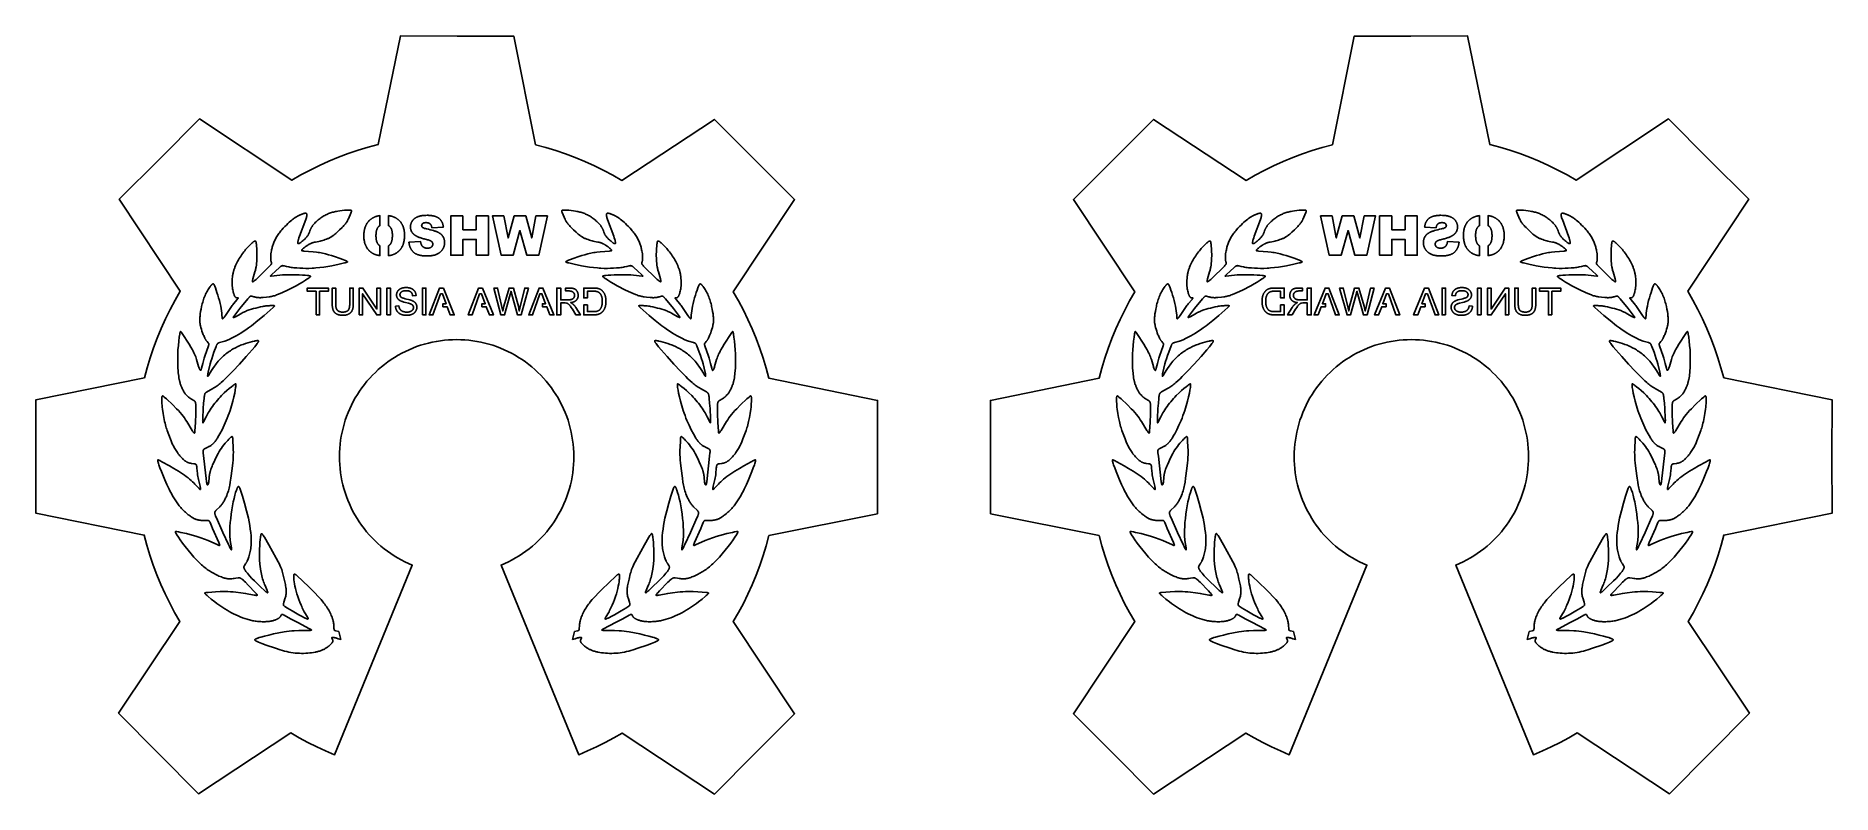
# Model space of a CAD drawing. Extents: x 6637 to 7139, y -93 to 119.
import ezdxf

# ---------------------------------------------------------------- set-up
doc = ezdxf.new("R2010")
doc.units = 0
doc.header["$MEASUREMENT"] = 0
doc.layers.add('DEFAULT', color=7, linetype='CONTINUOUS')
doc.layers.add('MAKE2D$VISIBLE$CURVES', color=7, linetype='CONTINUOUS')

msp = doc.modelspace()

# ---------------------------------------------------------------- linework, layer by layer
at = {"layer": 'DEFAULT'}
for points in [[(6733.43, 60.72), (6733.39, 60.74), (6733.36, 60.76), (6733.33, 60.79), (6733.3, 60.81), (6733.27, 60.83), (6733.24, 60.86), (6733.21, 60.88), (6733.18, 60.9), (6733.15, 60.93), (6733.13, 60.96), (6733.1, 60.98), (6733.07, 61.01), (6733.04, 61.04), (6733.02, 61.07), (6732.99, 61.1), (6732.97, 61.13), (6732.95, 61.15), (6732.93, 61.17), (6732.89, 61.22), (6732.86, 61.27), (6732.82, 61.32), (6732.79, 61.38), (6732.76, 61.43), (6732.72, 61.49), (6732.7, 61.55), (6732.67, 61.61), (6732.64, 61.67), (6732.61, 61.74), (6732.59, 61.8), (6732.57, 61.87), (6732.54, 61.94), (6732.52, 62.01), (6732.5, 62.09), (6732.48, 62.16), (6732.47, 62.24), (6732.45, 62.32), (6732.43, 62.4), (6732.41, 62.57), (6732.39, 62.74), (6732.37, 62.93), (6732.36, 63.12), (6732.35, 63.31), (6732.35, 63.52), (6732.35, 63.72), (6732.36, 63.92), (6732.37, 64.11), (6732.39, 64.3), (6732.41, 64.47), (6732.43, 64.64), (6732.45, 64.72), (6732.47, 64.8), (6732.48, 64.88), (6732.5, 64.96), (6732.52, 65.03), (6732.54, 65.1), (6732.57, 65.17), (6732.59, 65.24), (6732.62, 65.31), (6732.64, 65.37), (6732.67, 65.44), (6732.7, 65.5), (6732.73, 65.56), (6732.76, 65.62), (6732.79, 65.67), (6732.82, 65.73), (6732.86, 65.78), (6732.89, 65.83), (6732.93, 65.88), (6732.95, 65.9), (6732.97, 65.92), (6733.02, 65.98), (6733.05, 66.01), (6733.08, 66.04), (6733.1, 66.06), (6733.13, 66.09), (6733.16, 66.12), (6733.19, 66.14), (6733.22, 66.17), (6733.24, 66.19), (6733.27, 66.22), (6733.3, 66.24), (6733.33, 66.26), (6733.36, 66.28), (6733.39, 66.3), (6733.43, 66.32), (6733.43, 69.14), (6733.2, 69.1), (6732.98, 69.05), (6732.87, 69.03), (6732.76, 69), (6732.66, 68.98), (6732.55, 68.95), (6732.45, 68.91), (6732.35, 68.88), (6732.25, 68.85), (6732.15, 68.81), (6732.05, 68.77), (6731.96, 68.73), (6731.86, 68.69), (6731.77, 68.65), (6731.67, 68.6), (6731.58, 68.55), (6731.49, 68.51), (6731.41, 68.46), (6731.32, 68.4), (6731.23, 68.35), (6731.15, 68.3), (6731.07, 68.24), (6730.98, 68.18), (6730.9, 68.12), (6730.83, 68.06), (6730.75, 67.99), (6730.67, 67.93), (6730.6, 67.86), (6730.52, 67.79), (6730.45, 67.72), (6730.36, 67.63), (6730.27, 67.53), (6730.18, 67.43), (6730.1, 67.33), (6730.02, 67.22), (6729.94, 67.12), (6729.87, 67.01), (6729.8, 66.9), (6729.73, 66.78), (6729.66, 66.67), (6729.6, 66.55), (6729.54, 66.43), (6729.48, 66.31), (6729.43, 66.18), (6729.38, 66.05), (6729.33, 65.92), (6729.28, 65.79), (6729.24, 65.66), (6729.2, 65.52), (6729.16, 65.38), (6729.13, 65.24), (6729.1, 65.1), (6729.07, 64.95), (6729.05, 64.8), (6729.02, 64.65), (6729.01, 64.5), (6728.99, 64.34), (6728.98, 64.19), (6728.97, 64.03), (6728.96, 63.86), (6728.95, 63.7), (6728.95, 63.53), (6728.96, 63.29), (6728.96, 63.06), (6728.98, 62.83), (6729, 62.61), (6729.03, 62.39), (6729.06, 62.18), (6729.1, 61.97), (6729.14, 61.77), (6729.19, 61.57), (6729.22, 61.47), (6729.25, 61.38), (6729.28, 61.28), (6729.31, 61.19), (6729.34, 61.1), (6729.38, 61.01), (6729.41, 60.92), (6729.45, 60.83), (6729.49, 60.74), (6729.53, 60.65), (6729.57, 60.57), (6729.62, 60.49), (6729.66, 60.4), (6729.71, 60.32), (6729.81, 60.17), (6729.91, 60.01), (6730.01, 59.87), (6730.12, 59.73), (6730.17, 59.66), (6730.23, 59.59), (6730.28, 59.52), (6730.34, 59.46), (6730.4, 59.4), (6730.46, 59.33), (6730.52, 59.27), (6730.58, 59.21), (6730.64, 59.16), (6730.71, 59.1), (6730.77, 59.05), (6730.84, 58.99), (6730.9, 58.94), (6730.97, 58.89), (6731.04, 58.84), (6731.1, 58.79), (6731.17, 58.74), (6731.24, 58.7), (6731.31, 58.65), (6731.39, 58.61), (6731.46, 58.57), (6731.53, 58.53), (6731.61, 58.49), (6731.68, 58.45), (6731.78, 58.41), (6731.88, 58.36), (6731.97, 58.32), (6732.07, 58.28), (6732.18, 58.24), (6732.28, 58.21), (6732.39, 58.17), (6732.49, 58.14), (6732.6, 58.11), (6732.72, 58.08), (6732.83, 58.06), (6732.95, 58.03), (6733.18, 57.98), (6733.43, 57.95)], [(6735.87, 66.32), (6735.9, 66.3), (6735.93, 66.28), (6735.96, 66.26), (6735.99, 66.24), (6736.02, 66.21), (6736.05, 66.19), (6736.08, 66.17), (6736.1, 66.14), (6736.13, 66.12), (6736.16, 66.09), (6736.19, 66.07), (6736.21, 66.04), (6736.26, 65.99), (6736.32, 65.93), (6736.35, 65.89), (6736.39, 65.84), (6736.43, 65.79), (6736.46, 65.74), (6736.5, 65.69), (6736.53, 65.64), (6736.56, 65.58), (6736.59, 65.52), (6736.62, 65.46), (6736.65, 65.4), (6736.67, 65.34), (6736.7, 65.28), (6736.72, 65.21), (6736.74, 65.15), (6736.76, 65.08), (6736.78, 65.01), (6736.8, 64.94), (6736.82, 64.86), (6736.84, 64.79), (6736.85, 64.71), (6736.87, 64.63), (6736.88, 64.55), (6736.9, 64.39), (6736.92, 64.22), (6736.93, 64.04), (6736.94, 63.86), (6736.94, 63.67), (6736.94, 63.44), (6736.93, 63.22), (6736.92, 63.01), (6736.9, 62.82), (6736.88, 62.62), (6736.86, 62.44), (6736.84, 62.36), (6736.83, 62.27), (6736.81, 62.19), (6736.79, 62.11), (6736.77, 62.03), (6736.75, 61.95), (6736.73, 61.88), (6736.71, 61.8), (6736.68, 61.73), (6736.66, 61.67), (6736.63, 61.6), (6736.6, 61.54), (6736.58, 61.48), (6736.55, 61.42), (6736.51, 61.36), (6736.48, 61.31), (6736.47, 61.28), (6736.45, 61.25), (6736.43, 61.23), (6736.41, 61.2), (6736.4, 61.18), (6736.38, 61.16), (6736.36, 61.13), (6736.34, 61.11), (6736.32, 61.08), (6736.29, 61.05), (6736.26, 61.02), (6736.23, 60.99), (6736.21, 60.97), (6736.18, 60.94), (6736.15, 60.91), (6736.12, 60.89), (6736.09, 60.86), (6736.06, 60.84), (6736.03, 60.81), (6736, 60.79), (6735.97, 60.77), (6735.94, 60.75), (6735.9, 60.73), (6735.87, 60.7), (6735.87, 57.93), (6736.01, 57.95), (6736.14, 57.97), (6736.28, 58), (6736.41, 58.02), (6736.54, 58.05), (6736.66, 58.09), (6736.79, 58.12), (6736.91, 58.16), (6737.03, 58.2), (6737.15, 58.24), (6737.27, 58.28), (6737.38, 58.33), (6737.49, 58.38), (6737.6, 58.43), (6737.71, 58.49), (6737.81, 58.54), (6737.96, 58.63), (6738.11, 58.72), (6738.18, 58.77), (6738.25, 58.82), (6738.32, 58.87), (6738.39, 58.92), (6738.46, 58.97), (6738.52, 59.03), (6738.59, 59.08), (6738.65, 59.14), (6738.71, 59.19), (6738.78, 59.25), (6738.84, 59.31), (6738.9, 59.37), (6738.95, 59.43), (6739.01, 59.49), (6739.07, 59.55), (6739.12, 59.62), (6739.17, 59.68), (6739.23, 59.75), (6739.28, 59.81), (6739.33, 59.88), (6739.38, 59.95), (6739.42, 60.02), (6739.47, 60.09), (6739.52, 60.16), (6739.56, 60.24), (6739.6, 60.31), (6739.69, 60.46), (6739.73, 60.54), (6739.77, 60.62), (6739.8, 60.7), (6739.84, 60.78), (6739.87, 60.86), (6739.91, 60.95), (6739.94, 61.04), (6739.97, 61.12), (6740.03, 61.3), (6740.08, 61.48), (6740.13, 61.67), (6740.17, 61.87), (6740.21, 62.07), (6740.24, 62.27), (6740.27, 62.49), (6740.3, 62.7), (6740.31, 62.92), (6740.33, 63.15), (6740.33, 63.38), (6740.34, 63.62), (6740.33, 63.79), (6740.33, 63.95), (6740.32, 64.11), (6740.31, 64.27), (6740.3, 64.42), (6740.28, 64.57), (6740.26, 64.73), (6740.24, 64.87), (6740.22, 65.02), (6740.19, 65.16), (6740.16, 65.31), (6740.13, 65.44), (6740.09, 65.58), (6740.05, 65.72), (6740.01, 65.85), (6739.96, 65.98), (6739.92, 66.11), (6739.87, 66.23), (6739.81, 66.36), (6739.76, 66.48), (6739.7, 66.59), (6739.63, 66.71), (6739.57, 66.82), (6739.5, 66.94), (6739.43, 67.05), (6739.36, 67.15), (6739.28, 67.26), (6739.2, 67.36), (6739.12, 67.46), (6739.03, 67.56), (6738.94, 67.65), (6738.85, 67.75), (6738.78, 67.82), (6738.71, 67.88), (6738.63, 67.95), (6738.56, 68.01), (6738.48, 68.08), (6738.4, 68.14), (6738.32, 68.2), (6738.24, 68.25), (6738.16, 68.31), (6738.08, 68.36), (6737.99, 68.42), (6737.9, 68.47), (6737.82, 68.52), (6737.73, 68.56), (6737.64, 68.61), (6737.54, 68.65), (6737.45, 68.7), (6737.35, 68.74), (6737.26, 68.78), (6737.16, 68.81), (6737.06, 68.85), (6736.96, 68.88), (6736.86, 68.92), (6736.75, 68.95), (6736.65, 68.98), (6736.54, 69), (6736.32, 69.05), (6736.1, 69.1), (6735.87, 69.13)], [(7040.73, 66.32), (7040.7, 66.3), (7040.67, 66.28), (7040.64, 66.26), (7040.61, 66.24), (7040.58, 66.21), (7040.55, 66.19), (7040.52, 66.17), (7040.5, 66.14), (7040.47, 66.12), (7040.44, 66.09), (7040.41, 66.07), (7040.39, 66.04), (7040.34, 65.99), (7040.29, 65.93), (7040.25, 65.89), (7040.21, 65.84), (7040.17, 65.79), (7040.14, 65.74), (7040.11, 65.69), (7040.07, 65.64), (7040.04, 65.58), (7040.01, 65.52), (7039.98, 65.46), (7039.96, 65.4), (7039.93, 65.34), (7039.9, 65.28), (7039.88, 65.21), (7039.86, 65.15), (7039.84, 65.08), (7039.82, 65.01), (7039.8, 64.94), (7039.78, 64.86), (7039.76, 64.79), (7039.75, 64.71), (7039.73, 64.63), (7039.72, 64.55), (7039.7, 64.39), (7039.68, 64.22), (7039.67, 64.04), (7039.66, 63.86), (7039.66, 63.67), (7039.66, 63.44), (7039.67, 63.22), (7039.68, 63.01), (7039.7, 62.82), (7039.72, 62.62), (7039.74, 62.44), (7039.76, 62.36), (7039.77, 62.27), (7039.79, 62.19), (7039.81, 62.11), (7039.83, 62.03), (7039.85, 61.95), (7039.87, 61.88), (7039.89, 61.8), (7039.92, 61.73), (7039.94, 61.67), (7039.97, 61.6), (7040, 61.54), (7040.03, 61.48), (7040.06, 61.42), (7040.09, 61.36), (7040.12, 61.31), (7040.14, 61.28), (7040.15, 61.25), (7040.17, 61.23), (7040.19, 61.2), (7040.2, 61.18), (7040.22, 61.16), (7040.24, 61.13), (7040.26, 61.11), (7040.29, 61.08), (7040.31, 61.05), (7040.34, 61.02), (7040.37, 60.99), (7040.39, 60.97), (7040.42, 60.94), (7040.45, 60.91), (7040.48, 60.89), (7040.51, 60.86), (7040.54, 60.84), (7040.57, 60.81), (7040.6, 60.79), (7040.63, 60.77), (7040.67, 60.75), (7040.7, 60.73), (7040.73, 60.7), (7040.73, 57.93), (7040.59, 57.95), (7040.46, 57.97), (7040.32, 58), (7040.19, 58.02), (7040.06, 58.05), (7039.94, 58.09), (7039.81, 58.12), (7039.69, 58.16), (7039.57, 58.2), (7039.45, 58.24), (7039.33, 58.28), (7039.22, 58.33), (7039.11, 58.38), (7039, 58.43), (7038.89, 58.49), (7038.79, 58.54), (7038.64, 58.63), (7038.49, 58.72), (7038.42, 58.77), (7038.35, 58.82), (7038.28, 58.87), (7038.21, 58.92), (7038.14, 58.97), (7038.08, 59.03), (7038.01, 59.08), (7037.95, 59.14), (7037.89, 59.19), (7037.83, 59.25), (7037.76, 59.31), (7037.71, 59.37), (7037.65, 59.43), (7037.59, 59.49), (7037.54, 59.55), (7037.48, 59.62), (7037.43, 59.68), (7037.37, 59.75), (7037.32, 59.81), (7037.27, 59.88), (7037.22, 59.95), (7037.18, 60.02), (7037.13, 60.09), (7037.08, 60.16), (7037.04, 60.24), (7037, 60.31), (7036.91, 60.46), (7036.87, 60.54), (7036.83, 60.62), (7036.8, 60.7), (7036.76, 60.78), (7036.73, 60.86), (7036.69, 60.95), (7036.66, 61.04), (7036.63, 61.12), (7036.57, 61.3), (7036.52, 61.48), (7036.47, 61.67), (7036.43, 61.87), (7036.39, 62.07), (7036.36, 62.27), (7036.33, 62.49), (7036.31, 62.7), (7036.29, 62.92), (7036.28, 63.15), (7036.27, 63.38), (7036.26, 63.62), (7036.27, 63.79), (7036.27, 63.95), (7036.28, 64.11), (7036.29, 64.27), (7036.3, 64.42), (7036.32, 64.57), (7036.34, 64.73), (7036.36, 64.87), (7036.38, 65.02), (7036.41, 65.16), (7036.44, 65.31), (7036.47, 65.44), (7036.51, 65.58), (7036.55, 65.72), (7036.59, 65.85), (7036.64, 65.98), (7036.68, 66.11), (7036.73, 66.23), (7036.79, 66.36), (7036.84, 66.48), (7036.9, 66.59), (7036.97, 66.71), (7037.03, 66.82), (7037.1, 66.94), (7037.17, 67.05), (7037.24, 67.15), (7037.32, 67.26), (7037.4, 67.36), (7037.48, 67.46), (7037.57, 67.56), (7037.66, 67.65), (7037.75, 67.75), (7037.82, 67.82), (7037.89, 67.88), (7037.97, 67.95), (7038.04, 68.01), (7038.12, 68.08), (7038.2, 68.14), (7038.28, 68.2), (7038.36, 68.25), (7038.44, 68.31), (7038.52, 68.36), (7038.61, 68.42), (7038.7, 68.47), (7038.78, 68.52), (7038.87, 68.56), (7038.97, 68.61), (7039.06, 68.65), (7039.15, 68.7), (7039.25, 68.74), (7039.34, 68.78), (7039.44, 68.81), (7039.54, 68.85), (7039.64, 68.88), (7039.75, 68.92), (7039.85, 68.95), (7039.95, 68.98), (7040.06, 69), (7040.28, 69.05), (7040.5, 69.1), (7040.73, 69.13)], [(7043.17, 60.72), (7043.21, 60.74), (7043.24, 60.76), (7043.27, 60.79), (7043.3, 60.81), (7043.33, 60.83), (7043.36, 60.86), (7043.39, 60.88), (7043.42, 60.9), (7043.45, 60.93), (7043.47, 60.96), (7043.5, 60.98), (7043.53, 61.01), (7043.56, 61.04), (7043.58, 61.07), (7043.61, 61.1), (7043.64, 61.13), (7043.65, 61.15), (7043.67, 61.17), (7043.71, 61.22), (7043.75, 61.27), (7043.78, 61.32), (7043.81, 61.38), (7043.85, 61.43), (7043.88, 61.49), (7043.91, 61.55), (7043.93, 61.61), (7043.96, 61.67), (7043.99, 61.74), (7044.01, 61.8), (7044.04, 61.87), (7044.06, 61.94), (7044.08, 62.01), (7044.1, 62.09), (7044.12, 62.16), (7044.14, 62.24), (7044.15, 62.32), (7044.17, 62.4), (7044.19, 62.57), (7044.21, 62.74), (7044.23, 62.93), (7044.24, 63.12), (7044.25, 63.31), (7044.25, 63.52), (7044.25, 63.72), (7044.24, 63.92), (7044.23, 64.11), (7044.21, 64.3), (7044.19, 64.47), (7044.17, 64.64), (7044.15, 64.72), (7044.13, 64.8), (7044.12, 64.88), (7044.1, 64.96), (7044.08, 65.03), (7044.06, 65.1), (7044.03, 65.17), (7044.01, 65.24), (7043.99, 65.31), (7043.96, 65.37), (7043.93, 65.44), (7043.9, 65.5), (7043.87, 65.56), (7043.84, 65.62), (7043.81, 65.67), (7043.78, 65.73), (7043.74, 65.78), (7043.71, 65.83), (7043.67, 65.88), (7043.65, 65.9), (7043.63, 65.92), (7043.58, 65.98), (7043.55, 66.01), (7043.53, 66.04), (7043.5, 66.06), (7043.47, 66.09), (7043.44, 66.12), (7043.41, 66.14), (7043.39, 66.17), (7043.36, 66.19), (7043.33, 66.22), (7043.3, 66.24), (7043.27, 66.26), (7043.24, 66.28), (7043.21, 66.3), (7043.17, 66.32), (7043.17, 69.14), (7043.4, 69.1), (7043.62, 69.05), (7043.73, 69.03), (7043.84, 69), (7043.94, 68.98), (7044.05, 68.95), (7044.15, 68.91), (7044.25, 68.88), (7044.35, 68.85), (7044.45, 68.81), (7044.55, 68.77), (7044.64, 68.73), (7044.74, 68.69), (7044.83, 68.65), (7044.93, 68.6), (7045.02, 68.55), (7045.11, 68.51), (7045.19, 68.46), (7045.28, 68.4), (7045.37, 68.35), (7045.45, 68.3), (7045.53, 68.24), (7045.62, 68.18), (7045.7, 68.12), (7045.77, 68.06), (7045.85, 67.99), (7045.93, 67.93), (7046, 67.86), (7046.08, 67.79), (7046.15, 67.72), (7046.24, 67.63), (7046.33, 67.53), (7046.42, 67.43), (7046.5, 67.33), (7046.58, 67.22), (7046.66, 67.12), (7046.73, 67.01), (7046.8, 66.9), (7046.87, 66.78), (7046.94, 66.67), (7047, 66.55), (7047.06, 66.43), (7047.12, 66.31), (7047.17, 66.18), (7047.23, 66.05), (7047.27, 65.92), (7047.32, 65.79), (7047.36, 65.66), (7047.4, 65.52), (7047.44, 65.38), (7047.47, 65.24), (7047.5, 65.1), (7047.53, 64.95), (7047.55, 64.8), (7047.58, 64.65), (7047.6, 64.5), (7047.61, 64.34), (7047.62, 64.19), (7047.63, 64.03), (7047.64, 63.86), (7047.65, 63.7), (7047.65, 63.53), (7047.65, 63.29), (7047.64, 63.06), (7047.62, 62.83), (7047.6, 62.61), (7047.57, 62.39), (7047.54, 62.18), (7047.5, 61.97), (7047.46, 61.77), (7047.41, 61.57), (7047.38, 61.47), (7047.35, 61.38), (7047.32, 61.28), (7047.29, 61.19), (7047.26, 61.1), (7047.22, 61.01), (7047.19, 60.92), (7047.15, 60.83), (7047.11, 60.74), (7047.07, 60.65), (7047.03, 60.57), (7046.98, 60.49), (7046.94, 60.4), (7046.89, 60.32), (7046.79, 60.17), (7046.69, 60.01), (7046.59, 59.87), (7046.48, 59.73), (7046.43, 59.66), (7046.37, 59.59), (7046.32, 59.52), (7046.26, 59.46), (7046.2, 59.4), (7046.14, 59.33), (7046.08, 59.27), (7046.02, 59.21), (7045.96, 59.16), (7045.89, 59.1), (7045.83, 59.05), (7045.77, 58.99), (7045.7, 58.94), (7045.63, 58.89), (7045.57, 58.84), (7045.5, 58.79), (7045.43, 58.74), (7045.36, 58.7), (7045.29, 58.65), (7045.21, 58.61), (7045.14, 58.57), (7045.07, 58.53), (7044.99, 58.49), (7044.92, 58.45), (7044.82, 58.41), (7044.73, 58.36), (7044.63, 58.32), (7044.53, 58.28), (7044.42, 58.24), (7044.32, 58.21), (7044.21, 58.17), (7044.11, 58.14), (7044, 58.11), (7043.88, 58.08), (7043.77, 58.06), (7043.66, 58.03), (7043.42, 57.98), (7043.17, 57.95)]]:
    msp.add_lwpolyline(points, close=True, dxfattribs=at)
at = {"layer": 'MAKE2D$VISIBLE$CURVES', "color": 7}
for points in [[(6667.62, 23.77), (6637.32, 17.64), (6637.34, 1.79), (6637.32, -14.06), (6667.57, -20.2), (6668.33, -23.01), (6669.17, -25.79), (6670.1, -28.55), (6671.12, -31.28), (6672.23, -33.97), (6673.43, -36.62), (6674.71, -39.23), (6676.08, -41.8), (6677.52, -44.32), (6660.4, -70.01), (6671.59, -81.23), (6682.75, -92.48), (6708.56, -75.48), (6710.93, -76.85), (6713.34, -78.15), (6715.78, -79.38), (6718.27, -80.53), (6720.78, -81.61), (6742.49, -28.58), (6741.44, -28.13), (6740.41, -27.64), (6739.4, -27.12), (6738.4, -26.56), (6737.43, -25.97), (6736.47, -25.34), (6735.54, -24.68), (6734.63, -23.99), (6733.75, -23.27), (6732.89, -22.52), (6732.06, -21.74), (6731.25, -20.93), (6730.48, -20.09), (6729.73, -19.23), (6729.02, -18.34), (6728.33, -17.42), (6727.68, -16.49), (6727.07, -15.53), (6726.48, -14.55), (6725.93, -13.55), (6725.42, -12.53), (6724.94, -11.49), (6724.5, -10.44), (6724.09, -9.37), (6723.72, -8.29), (6723.39, -7.2), (6723.1, -6.1), (6722.85, -4.99), (6722.63, -3.87), (6722.46, -2.74), (6722.32, -1.61), (6722.22, -0.47), (6722.17, 0.67), (6722.15, 1.81), (6722.17, 2.95), (6722.24, 4.09), (6722.34, 5.23), (6722.48, 6.36), (6722.66, 7.49), (6722.88, 8.61), (6723.14, 9.72), (6723.44, 10.82), (6723.77, 11.91), (6724.15, 12.99), (6724.56, 14.05), (6725.01, 15.1), (6725.49, 16.14), (6726.01, 17.15), (6726.57, 18.15), (6727.16, 19.13), (6727.78, 20.08), (6728.43, 21.02), (6729.12, 21.93), (6729.84, 22.81), (6730.59, 23.67), (6731.37, 24.51), (6732.18, 25.31), (6733.01, 26.09), (6733.88, 26.84), (6734.76, 27.55), (6735.68, 28.24), (6736.61, 28.89), (6737.57, 29.51), (6738.55, 30.1), (6739.55, 30.65), (6740.56, 31.17), (6741.6, 31.65), (6742.65, 32.1), (6743.71, 32.5), (6744.79, 32.88), (6745.89, 33.21), (6746.99, 33.5), (6748.1, 33.76), (6749.22, 33.98), (6750.35, 34.16), (6751.48, 34.29), (6752.62, 34.39), (6753.76, 34.45), (6754.9, 34.47), (6756.04, 34.45), (6757.18, 34.39), (6758.31, 34.29), (6759.45, 34.16), (6760.57, 33.98), (6761.69, 33.76), (6762.81, 33.5), (6763.91, 33.21), (6765, 32.88), (6766.08, 32.5), (6767.14, 32.1), (6768.2, 31.65), (6769.23, 31.17), (6770.25, 30.65), (6771.25, 30.1), (6772.22, 29.51), (6773.18, 28.89), (6774.12, 28.24), (6775.03, 27.55), (6775.92, 26.84), (6776.78, 26.09), (6777.61, 25.31), (6778.42, 24.51), (6779.2, 23.67), (6779.95, 22.81), (6780.67, 21.93), (6781.36, 21.02), (6782.01, 20.08), (6782.64, 19.13), (6783.23, 18.15), (6783.78, 17.15), (6784.3, 16.14), (6784.79, 15.1), (6785.23, 14.05), (6785.65, 12.99), (6786.02, 11.91), (6786.36, 10.82), (6786.65, 9.72), (6786.91, 8.61), (6787.13, 7.49), (6787.31, 6.36), (6787.46, 5.23), (6787.56, 4.09), (6787.62, 2.95), (6787.64, 1.81), (6787.63, 0.67), (6787.57, -0.47), (6787.47, -1.61), (6787.34, -2.74), (6787.16, -3.87), (6786.95, -4.99), (6786.69, -6.1), (6786.4, -7.2), (6786.07, -8.29), (6785.7, -9.37), (6785.3, -10.44), (6784.86, -11.49), (6784.38, -12.53), (6783.86, -13.55), (6783.31, -14.55), (6782.73, -15.53), (6782.11, -16.49), (6781.46, -17.42), (6780.78, -18.34), (6780.06, -19.23), (6779.32, -20.09), (6778.54, -20.93), (6777.74, -21.74), (6776.91, -22.52), (6776.05, -23.27), (6775.16, -23.99), (6774.25, -24.68), (6773.32, -25.34), (6772.37, -25.97), (6771.39, -26.56), (6770.4, -27.12), (6769.38, -27.64), (6768.35, -28.13), (6767.3, -28.58), (6789.01, -81.6), (6791.5, -80.53), (6793.97, -79.39), (6796.39, -78.17), (6798.79, -76.88), (6801.14, -75.52), (6826.95, -92.59), (6838.13, -81.35), (6849.34, -70.15), (6832.21, -44.38), (6833.66, -41.86), (6835.02, -39.3), (6836.3, -36.7), (6837.49, -34.06), (6838.6, -31.38), (6839.62, -28.66), (6840.56, -25.92), (6841.4, -23.14), (6842.16, -20.34), (6872.5, -14.23), (6872.5, 1.62), (6872.54, 17.47), (6842.18, 23.66), (6841.42, 26.48), (6840.58, 29.26), (6839.64, 32.02), (6838.61, 34.75), (6837.5, 37.44), (6836.3, 40.1), (6835.02, 42.71), (6833.65, 45.28), (6832.2, 47.81), (6849.34, 73.6), (6838.13, 84.81), (6826.95, 96.04), (6801.09, 78.95), (6798.57, 80.4), (6796, 81.78), (6793.39, 83.06), (6790.74, 84.27), (6788.05, 85.38), (6785.32, 86.41), (6782.57, 87.35), (6779.78, 88.2), (6776.97, 88.96), (6770.85, 119.33), (6755.01, 119.33), (6739.16, 119.37), (6732.96, 89.01), (6730.15, 88.25), (6727.36, 87.41), (6724.6, 86.47), (6721.88, 85.45), (6719.19, 84.34), (6716.53, 83.14), (6713.92, 81.86), (6711.35, 80.49), (6708.82, 79.04), (6683.02, 96.15), (6671.83, 84.93), (6660.61, 73.74), (6677.67, 47.98), (6676.21, 45.45), (6674.83, 42.87), (6673.54, 40.25), (6672.33, 37.59), (6671.21, 34.89), (6670.18, 32.16), (6669.23, 29.39), (6668.38, 26.6)], [(7108.99, 23.77), (7139.28, 17.64), (7139.26, 1.79), (7139.28, -14.06), (7109.03, -20.2), (7108.28, -23.01), (7107.43, -25.79), (7106.5, -28.55), (7105.48, -31.28), (7104.37, -33.97), (7103.17, -36.62), (7101.89, -39.23), (7100.52, -41.8), (7099.08, -44.32), (7116.2, -70.01), (7105.01, -81.23), (7093.85, -92.48), (7068.04, -75.48), (7065.67, -76.85), (7063.27, -78.15), (7060.82, -79.38), (7058.33, -80.53), (7055.82, -81.61), (7034.11, -28.58), (7035.16, -28.13), (7036.19, -27.64), (7037.2, -27.12), (7038.2, -26.56), (7039.18, -25.97), (7040.13, -25.34), (7041.06, -24.68), (7041.97, -23.99), (7042.85, -23.27), (7043.71, -22.52), (7044.54, -21.74), (7045.35, -20.93), (7046.12, -20.09), (7046.87, -19.23), (7047.58, -18.34), (7048.27, -17.42), (7048.92, -16.49), (7049.54, -15.53), (7050.12, -14.55), (7050.67, -13.55), (7051.18, -12.53), (7051.66, -11.49), (7052.11, -10.44), (7052.51, -9.37), (7052.88, -8.29), (7053.21, -7.2), (7053.5, -6.1), (7053.75, -4.99), (7053.97, -3.87), (7054.14, -2.74), (7054.28, -1.61), (7054.38, -0.47), (7054.43, 0.67), (7054.45, 1.81), (7054.43, 2.95), (7054.36, 4.09), (7054.26, 5.23), (7054.12, 6.36), (7053.94, 7.49), (7053.72, 8.61), (7053.46, 9.72), (7053.16, 10.82), (7052.83, 11.91), (7052.45, 12.99), (7052.04, 14.05), (7051.59, 15.1), (7051.11, 16.14), (7050.59, 17.15), (7050.03, 18.15), (7049.45, 19.13), (7048.82, 20.08), (7048.17, 21.02), (7047.48, 21.93), (7046.76, 22.81), (7046.01, 23.67), (7045.23, 24.51), (7044.42, 25.31), (7043.59, 26.09), (7042.72, 26.84), (7041.84, 27.55), (7040.92, 28.24), (7039.99, 28.89), (7039.03, 29.51), (7038.05, 30.1), (7037.05, 30.65), (7036.04, 31.17), (7035, 31.65), (7033.95, 32.1), (7032.89, 32.5), (7031.81, 32.88), (7030.72, 33.21), (7029.61, 33.5), (7028.5, 33.76), (7027.38, 33.98), (7026.25, 34.16), (7025.12, 34.29), (7023.98, 34.39), (7022.84, 34.45), (7021.7, 34.47), (7020.56, 34.45), (7019.42, 34.39), (7018.29, 34.29), (7017.15, 34.16), (7016.03, 33.98), (7014.91, 33.76), (7013.79, 33.5), (7012.69, 33.21), (7011.6, 32.88), (7010.52, 32.5), (7009.46, 32.1), (7008.41, 31.65), (7007.37, 31.17), (7006.35, 30.65), (7005.36, 30.1), (7004.38, 29.51), (7003.42, 28.89), (7002.48, 28.24), (7001.57, 27.55), (7000.68, 26.84), (6999.82, 26.09), (6998.99, 25.31), (6998.18, 24.51), (6997.4, 23.67), (6996.65, 22.81), (6995.93, 21.93), (6995.24, 21.02), (6994.59, 20.08), (6993.96, 19.13), (6993.37, 18.15), (6992.82, 17.15), (6992.3, 16.14), (6991.81, 15.1), (6991.37, 14.05), (6990.96, 12.99), (6990.58, 11.91), (6990.25, 10.82), (6989.95, 9.72), (6989.69, 8.61), (6989.47, 7.49), (6989.29, 6.36), (6989.15, 5.23), (6989.04, 4.09), (6988.98, 2.95), (6988.96, 1.81), (6988.97, 0.67), (6989.03, -0.47), (6989.13, -1.61), (6989.26, -2.74), (6989.44, -3.87), (6989.65, -4.99), (6989.91, -6.1), (6990.2, -7.2), (6990.53, -8.29), (6990.9, -9.37), (6991.3, -10.44), (6991.74, -11.49), (6992.22, -12.53), (6992.74, -13.55), (6993.29, -14.55), (6993.87, -15.53), (6994.49, -16.49), (6995.14, -17.42), (6995.83, -18.34), (6996.54, -19.23), (6997.29, -20.09), (6998.06, -20.93), (6998.86, -21.74), (6999.7, -22.52), (7000.55, -23.27), (7001.44, -23.99), (7002.35, -24.68), (7003.28, -25.34), (7004.23, -25.97), (7005.21, -26.56), (7006.2, -27.12), (7007.22, -27.64), (7008.25, -28.13), (7009.3, -28.58), (6987.6, -81.6), (6985.1, -80.53), (6982.63, -79.39), (6980.21, -78.17), (6977.82, -76.88), (6975.46, -75.52), (6949.65, -92.59), (6938.47, -81.35), (6927.26, -70.15), (6944.39, -44.38), (6942.94, -41.86), (6941.58, -39.3), (6940.3, -36.7), (6939.11, -34.06), (6938, -31.38), (6936.98, -28.66), (6936.04, -25.92), (6935.2, -23.14), (6934.44, -20.34), (6904.1, -14.23), (6904.1, 1.62), (6904.06, 17.47), (6934.42, 23.66), (6935.18, 26.48), (6936.02, 29.26), (6936.96, 32.02), (6937.99, 34.75), (6939.1, 37.44), (6940.3, 40.1), (6941.59, 42.71), (6942.95, 45.28), (6944.41, 47.81), (6927.26, 73.6), (6938.47, 84.81), (6949.65, 96.04), (6975.51, 78.95), (6978.03, 80.4), (6980.6, 81.78), (6983.21, 83.06), (6985.86, 84.27), (6988.55, 85.38), (6991.28, 86.41), (6994.03, 87.35), (6996.82, 88.2), (6999.63, 88.96), (7005.75, 119.33), (7021.59, 119.33), (7037.44, 119.37), (7043.64, 89.01), (7046.45, 88.25), (7049.24, 87.41), (7052, 86.47), (7054.72, 85.45), (7057.41, 84.34), (7060.07, 83.14), (7062.68, 81.86), (7065.25, 80.49), (7067.78, 79.04), (7093.58, 96.15), (7104.77, 84.93), (7115.99, 73.74), (7098.93, 47.98), (7100.39, 45.45), (7101.77, 42.87), (7103.06, 40.25), (7104.27, 37.59), (7105.39, 34.89), (7106.42, 32.16), (7107.37, 29.39), (7108.22, 26.6)], [(6722.49, -49.36), (6721.78, -49.14), (6721.12, -48.95), (6720.83, -48.88), (6720.7, -48.85), (6720.57, -48.83), (6720.46, -48.81), (6720.41, -48.8), (6720.36, -48.79), (6720.31, -48.79), (6720.27, -48.78), (6720.23, -48.78), (6720.21, -48.78), (6720.19, -48.78), (6720.17, -48.78), (6720.15, -48.78), (6720.14, -48.78), (6720.13, -48.78), (6720.12, -48.79), (6720.11, -48.79), (6720.1, -48.79), (6720.1, -48.79), (6720.09, -48.79), (6720.08, -48.79), (6720.08, -48.79), (6720.07, -48.8), (6720.06, -48.8), (6720.06, -48.8), (6720.05, -48.8), (6720.05, -48.8), (6720.05, -48.8), (6720.04, -48.81), (6720.04, -48.81), (6720.04, -48.81), (6720.04, -48.81), (6720.03, -48.81), (6720.03, -48.81), (6720.03, -48.81), (6720.03, -48.82), (6720.03, -48.82), (6720.02, -48.82), (6720.02, -48.82), (6720.02, -48.82), (6720.02, -48.82), (6720.02, -48.83), (6720.01, -48.83), (6720.01, -48.83), (6720.01, -48.83), (6720.01, -48.83), (6720.01, -48.83), (6720, -48.84), (6720, -48.84), (6720, -48.84), (6720, -48.84), (6720, -48.84), (6720, -48.85), (6720, -48.85), (6720, -48.85), (6719.99, -48.85), (6719.99, -48.85), (6719.99, -48.86), (6719.99, -48.86), (6719.99, -48.86), (6719.99, -48.86), (6719.99, -48.87), (6719.99, -48.87), (6719.99, -48.87), (6719.99, -48.87), (6719.99, -48.87), (6719.99, -48.88), (6719.99, -48.88), (6719.98, -48.88), (6719.98, -48.88), (6719.98, -48.89), (6719.98, -48.89), (6719.98, -48.89), (6719.98, -48.89), (6719.98, -48.9), (6719.98, -48.9), (6719.98, -48.9), (6719.98, -48.91), (6719.98, -48.91), (6719.98, -48.92), (6719.98, -48.92), (6719.98, -48.93), (6719.99, -48.94), (6719.99, -48.94), (6719.99, -48.95), (6719.99, -48.95), (6719.99, -48.96), (6719.99, -48.97), (6719.99, -48.97), (6720, -48.99), (6720, -49), (6720.01, -49.01), (6720.01, -49.03), (6720.02, -49.04), (6720.03, -49.07), (6720.05, -49.1), (6720.08, -49.16), (6720.19, -49.36), (6720.2, -49.39), (6720.22, -49.43), (6720.24, -49.46), (6720.25, -49.5), (6720.26, -49.52), (6720.27, -49.53), (6720.27, -49.55), (6720.28, -49.57), (6720.28, -49.58), (6720.29, -49.6), (6720.29, -49.62), (6720.29, -49.63), (6720.3, -49.65), (6720.3, -49.67), (6720.3, -49.68), (6720.31, -49.7), (6720.31, -49.72), (6720.31, -49.73), (6720.31, -49.75), (6720.31, -49.76), (6720.31, -49.78), (6720.31, -49.8), (6720.31, -49.81), (6720.3, -49.83), (6720.3, -49.85), (6720.3, -49.86), (6720.3, -49.88), (6720.29, -49.89), (6720.29, -49.91), (6720.29, -49.93), (6720.28, -49.94), (6720.28, -49.96), (6720.27, -49.98), (6720.26, -49.99), (6720.26, -50.01), (6720.25, -50.02), (6720.24, -50.04), (6720.24, -50.06), (6720.23, -50.07), (6720.22, -50.09), (6720.2, -50.12), (6720.18, -50.16), (6720.16, -50.19), (6720.14, -50.23), (6720.11, -50.26), (6720.09, -50.3), (6720.06, -50.33), (6720.03, -50.37), (6719.97, -50.44), (6719.9, -50.52), (6719.75, -50.68), (6719.57, -50.86), (6719.48, -50.95), (6719.37, -51.05), (6719.26, -51.15), (6719.15, -51.24), (6719.03, -51.34), (6718.9, -51.44), (6718.76, -51.54), (6718.62, -51.64), (6718.47, -51.74), (6718.32, -51.84), (6718.16, -51.93), (6717.99, -52.03), (6717.81, -52.12), (6717.63, -52.2), (6717.43, -52.29), (6717.23, -52.37), (6717.03, -52.45), (6716.81, -52.52), (6716.59, -52.59), (6716.37, -52.66), (6716.14, -52.73), (6715.9, -52.79), (6715.66, -52.84), (6715.41, -52.9), (6714.9, -52.99), (6714.37, -53.07), (6713.83, -53.14), (6713.27, -53.19), (6712.71, -53.23), (6712.13, -53.25), (6711.55, -53.25), (6710.97, -53.23), (6710.38, -53.2), (6709.78, -53.15), (6709.19, -53.08), (6708.6, -52.99), (6708.01, -52.87), (6707.41, -52.74), (6706.81, -52.59), (6706.2, -52.43), (6705.58, -52.25), (6704.3, -51.84), (6701.66, -50.92), (6700.48, -50.48), (6699.53, -50.1), (6699.16, -49.94), (6699.01, -49.87), (6698.88, -49.81), (6698.82, -49.78), (6698.77, -49.75), (6698.72, -49.72), (6698.7, -49.7), (6698.67, -49.69), (6698.65, -49.68), (6698.64, -49.66), (6698.62, -49.65), (6698.6, -49.64), (6698.59, -49.62), (6698.58, -49.62), (6698.57, -49.61), (6698.57, -49.6), (6698.56, -49.6), (6698.55, -49.59), (6698.55, -49.58), (6698.54, -49.58), (6698.54, -49.57), (6698.53, -49.57), (6698.53, -49.56), (6698.52, -49.55), (6698.52, -49.55), (6698.52, -49.54), (6698.52, -49.54), (6698.51, -49.53), (6698.51, -49.53), (6698.51, -49.53), (6698.51, -49.53), (6698.51, -49.52), (6698.51, -49.52), (6698.51, -49.52), (6698.5, -49.51), (6698.5, -49.51), (6698.5, -49.51), (6698.5, -49.5), (6698.5, -49.5), (6698.5, -49.5), (6698.5, -49.5), (6698.5, -49.49), (6698.5, -49.49), (6698.5, -49.49), (6698.5, -49.48), (6698.5, -49.48), (6698.5, -49.48), (6698.5, -49.47), (6698.5, -49.47), (6698.5, -49.47), (6698.5, -49.47), (6698.5, -49.46), (6698.5, -49.46), (6698.5, -49.46), (6698.5, -49.45), (6698.5, -49.45), (6698.5, -49.45), (6698.5, -49.45), (6698.5, -49.44), (6698.5, -49.44), (6698.5, -49.44), (6698.5, -49.43), (6698.5, -49.43), (6698.51, -49.43), (6698.51, -49.42), (6698.51, -49.42), (6698.51, -49.42), (6698.51, -49.42), (6698.51, -49.41), (6698.51, -49.41), (6698.52, -49.41), (6698.52, -49.4), (6698.52, -49.4), (6698.52, -49.4), (6698.52, -49.39), (6698.53, -49.39), (6698.53, -49.38), (6698.54, -49.37), (6698.54, -49.37), (6698.55, -49.36), (6698.55, -49.36), (6698.56, -49.35), (6698.57, -49.34), (6698.57, -49.34), (6698.58, -49.33), (6698.59, -49.33), (6698.59, -49.32), (6698.61, -49.31), (6698.63, -49.3), (6698.64, -49.28), (6698.66, -49.27), (6698.68, -49.26), (6698.7, -49.25), (6698.75, -49.22), (6698.8, -49.2), (6698.85, -49.17), (6698.91, -49.14), (6699.04, -49.09), (6699.19, -49.03), (6699.36, -48.97), (6699.73, -48.84), (6700.17, -48.71), (6701.2, -48.42), (6702.4, -48.12), (6703.74, -47.81), (6705.18, -47.51), (6706.65, -47.25), (6707.38, -47.14), (6708.1, -47.05), (6708.81, -46.98), (6709.5, -46.92), (6710.78, -46.86), (6713.81, -46.82), (6713.92, -46.82), (6714.02, -46.81), (6714.07, -46.81), (6714.11, -46.8), (6714.14, -46.8), (6714.18, -46.8), (6714.19, -46.79), (6714.21, -46.79), (6714.22, -46.79), (6714.23, -46.78), (6714.25, -46.78), (6714.26, -46.78), (6714.26, -46.78), (6714.27, -46.77), (6714.27, -46.77), (6714.28, -46.77), (6714.28, -46.77), (6714.29, -46.77), (6714.29, -46.77), (6714.3, -46.76), (6714.3, -46.76), (6714.3, -46.76), (6714.3, -46.76), (6714.31, -46.76), (6714.31, -46.76), (6714.31, -46.75), (6714.31, -46.75), (6714.31, -46.75), (6714.31, -46.75), (6714.31, -46.75), (6714.32, -46.75), (6714.32, -46.75), (6714.32, -46.75), (6714.32, -46.75), (6714.32, -46.74), (6714.32, -46.74), (6714.32, -46.74), (6714.32, -46.74), (6714.32, -46.74), (6714.33, -46.74), (6714.33, -46.74), (6714.33, -46.74), (6714.33, -46.73), (6714.33, -46.73), (6714.33, -46.73), (6714.33, -46.73), (6714.33, -46.73), (6714.33, -46.73), (6714.33, -46.73), (6714.33, -46.73), (6714.33, -46.72), (6714.33, -46.72), (6714.33, -46.72), (6714.33, -46.72), (6714.33, -46.72), (6714.33, -46.72), (6714.33, -46.72), (6714.33, -46.71), (6714.33, -46.71), (6714.33, -46.71), (6714.33, -46.71), (6714.33, -46.71), (6714.33, -46.71), (6714.33, -46.71), (6714.33, -46.7), (6714.33, -46.7), (6714.33, -46.7), (6714.33, -46.7), (6714.33, -46.7), (6714.33, -46.7), (6714.33, -46.69), (6714.33, -46.69), (6714.33, -46.69), (6714.33, -46.69), (6714.33, -46.69), (6714.32, -46.69), (6714.32, -46.68), (6714.32, -46.68), (6714.32, -46.68), (6714.32, -46.68), (6714.32, -46.67), (6714.31, -46.67), (6714.31, -46.67), (6714.31, -46.66), (6714.3, -46.66), (6714.3, -46.65), (6714.3, -46.65), (6714.29, -46.65), (6714.28, -46.64), (6714.28, -46.63), (6714.27, -46.62), (6714.25, -46.61), (6714.24, -46.6), (6714.23, -46.6), (6714.2, -46.58), (6714.17, -46.56), (6714.14, -46.53), (6714.11, -46.51), (6714.02, -46.46), (6713.82, -46.35), (6710.48, -44.66), (6708.42, -43.56), (6706.72, -42.59), (6706.6, -42.53), (6706.5, -42.48), (6706.45, -42.45), (6706.41, -42.43), (6706.37, -42.42), (6706.33, -42.4), (6706.31, -42.39), (6706.29, -42.39), (6706.27, -42.38), (6706.25, -42.38), (6706.23, -42.37), (6706.22, -42.37), (6706.2, -42.36), (6706.19, -42.36), (6706.18, -42.36), (6706.17, -42.36), (6706.16, -42.36), (6706.16, -42.36), (6706.15, -42.36), (6706.14, -42.36), (6706.14, -42.36), (6706.13, -42.36), (6706.12, -42.36), (6706.12, -42.36), (6706.11, -42.36), (6706.1, -42.36), (6706.1, -42.36), (6706.09, -42.36), (6706.09, -42.36), (6706.08, -42.36), (6706.07, -42.36), (6706.07, -42.36), (6706.06, -42.36), (6706.06, -42.37), (6706.05, -42.37), (6706.05, -42.37), (6706.04, -42.37), (6706.04, -42.37), (6706.03, -42.38), (6706.03, -42.38), (6706.02, -42.38), (6706.02, -42.38), (6706.01, -42.39), (6706.01, -42.39), (6706, -42.39), (6706, -42.39), (6706, -42.4), (6705.99, -42.4), (6705.99, -42.4), (6705.98, -42.41), (6705.98, -42.41), (6705.98, -42.42), (6705.97, -42.42), (6705.97, -42.42), (6705.96, -42.43), (6705.96, -42.43), (6705.95, -42.44), (6705.94, -42.45), (6705.94, -42.46), (6705.93, -42.47), (6705.92, -42.48), (6705.92, -42.49), (6705.91, -42.5), (6705.89, -42.53), (6705.88, -42.55), (6705.79, -42.73), (6705.75, -42.8), (6705.73, -42.83), (6705.7, -42.87), (6705.68, -42.91), (6705.65, -42.94), (6705.63, -42.98), (6705.6, -43.02), (6705.56, -43.06), (6705.53, -43.1), (6705.49, -43.14), (6705.45, -43.18), (6705.41, -43.22), (6705.36, -43.26), (6705.32, -43.3), (6705.27, -43.34), (6705.21, -43.38), (6705.16, -43.42), (6705.1, -43.46), (6705.04, -43.5), (6704.97, -43.54), (6704.91, -43.58), (6704.84, -43.62), (6704.77, -43.66), (6704.69, -43.69), (6704.62, -43.73), (6704.54, -43.77), (6704.46, -43.81), (6704.37, -43.84), (6704.29, -43.88), (6704.1, -43.95), (6703.91, -44.01), (6703.71, -44.07), (6703.49, -44.13), (6703.27, -44.18), (6703.03, -44.23), (6702.78, -44.27), (6702.53, -44.3), (6702.26, -44.34), (6701.99, -44.36), (6701.7, -44.38), (6701.41, -44.39), (6701.12, -44.4), (6700.81, -44.4), (6700.5, -44.39), (6700.19, -44.38), (6699.88, -44.36), (6699.56, -44.33), (6699.24, -44.3), (6698.91, -44.26), (6698.59, -44.22), (6698.26, -44.17), (6697.94, -44.11), (6697.62, -44.04), (6697.3, -43.97), (6696.98, -43.89), (6696.65, -43.8), (6696.33, -43.71), (6695.7, -43.51), (6695.06, -43.29), (6694.43, -43.04), (6693.81, -42.78), (6693.18, -42.49), (6692.56, -42.19), (6691.95, -41.87), (6691.34, -41.54), (6690.74, -41.19), (6690.14, -40.83), (6689.56, -40.46), (6688.98, -40.08), (6688.41, -39.68), (6687.85, -39.28), (6687.31, -38.87), (6686.31, -38.09), (6685.48, -37.39), (6685.15, -37.1), (6684.88, -36.86), (6684.78, -36.76), (6684.73, -36.71), (6684.69, -36.67), (6684.65, -36.63), (6684.62, -36.59), (6684.61, -36.57), (6684.6, -36.56), (6684.58, -36.54), (6684.57, -36.53), (6684.57, -36.52), (6684.56, -36.51), (6684.56, -36.5), (6684.55, -36.5), (6684.55, -36.49), (6684.55, -36.48), (6684.54, -36.48), (6684.54, -36.47), (6684.54, -36.46), (6684.54, -36.46), (6684.54, -36.45), (6684.53, -36.45), (6684.53, -36.45), (6684.53, -36.44), (6684.53, -36.44), (6684.53, -36.44), (6684.53, -36.44), (6684.53, -36.43), (6684.53, -36.43), (6684.53, -36.43), (6684.53, -36.42), (6684.53, -36.42), (6684.53, -36.42), (6684.53, -36.42), (6684.53, -36.41), (6684.53, -36.41), (6684.53, -36.41), (6684.53, -36.41), (6684.53, -36.4), (6684.53, -36.4), (6684.53, -36.4), (6684.53, -36.4), (6684.53, -36.39), (6684.53, -36.39), (6684.53, -36.39), (6684.53, -36.39), (6684.53, -36.38), (6684.54, -36.38), (6684.54, -36.38), (6684.54, -36.38), (6684.54, -36.38), (6684.54, -36.37), (6684.54, -36.37), (6684.54, -36.37), (6684.54, -36.37), (6684.55, -36.37), (6684.55, -36.36), (6684.55, -36.36), (6684.55, -36.36), (6684.55, -36.36), (6684.55, -36.36), (6684.56, -36.35), (6684.56, -36.35), (6684.56, -36.35), (6684.56, -36.35), (6684.56, -36.35), (6684.57, -36.34), (6684.57, -36.34), (6684.57, -36.34), (6684.57, -36.34), (6684.58, -36.34), (6684.58, -36.34), (6684.59, -36.33), (6684.59, -36.33), (6684.6, -36.33), (6684.6, -36.32), (6684.61, -36.32), (6684.62, -36.32), (6684.63, -36.31), (6684.63, -36.31), (6684.64, -36.31), (6684.65, -36.31), (6684.67, -36.3), (6684.69, -36.3), (6684.71, -36.29), (6684.73, -36.29), (6684.75, -36.28), (6684.8, -36.27), (6684.85, -36.27), (6684.97, -36.25), (6685.45, -36.21), (6687.48, -36.04), (6688.79, -35.97), (6689.5, -35.96), (6690.23, -35.96), (6690.97, -35.98), (6691.72, -36.01), (6692.46, -36.07), (6693.2, -36.14), (6694.62, -36.3), (6695.91, -36.5), (6698.29, -36.95), (6698.6, -37), (6698.73, -37.02), (6698.79, -37.03), (6698.84, -37.03), (6698.89, -37.04), (6698.92, -37.04), (6698.94, -37.04), (6698.96, -37.04), (6698.98, -37.04), (6699, -37.04), (6699.02, -37.04), (6699.03, -37.03), (6699.04, -37.03), (6699.05, -37.03), (6699.06, -37.03), (6699.07, -37.03), (6699.07, -37.03), (6699.08, -37.03), (6699.09, -37.02), (6699.09, -37.02), (6699.1, -37.02), (6699.1, -37.02), (6699.1, -37.02), (6699.11, -37.02), (6699.11, -37.02), (6699.11, -37.02), (6699.11, -37.01), (6699.12, -37.01), (6699.12, -37.01), (6699.12, -37.01), (6699.12, -37.01), (6699.13, -37.01), (6699.13, -37.01), (6699.13, -37), (6699.13, -37), (6699.13, -37), (6699.14, -37), (6699.14, -37), (6699.14, -37), (6699.14, -36.99), (6699.14, -36.99), (6699.14, -36.99), (6699.15, -36.99), (6699.15, -36.99), (6699.15, -36.99), (6699.15, -36.98), (6699.15, -36.98), (6699.15, -36.98), (6699.15, -36.98), (6699.15, -36.98), (6699.16, -36.97), (6699.16, -36.97), (6699.16, -36.97), (6699.16, -36.97), (6699.16, -36.97), (6699.16, -36.96), (6699.16, -36.96), (6699.16, -36.96), (6699.16, -36.96), (6699.16, -36.95), (6699.16, -36.95), (6699.16, -36.95), (6699.16, -36.95), (6699.16, -36.94), (6699.16, -36.94), (6699.16, -36.94), (6699.16, -36.94), (6699.16, -36.93), (6699.16, -36.93), (6699.16, -36.93), (6699.16, -36.93), (6699.16, -36.92), (6699.16, -36.92), (6699.16, -36.92), (6699.16, -36.92), (6699.16, -36.91), (6699.16, -36.91), (6699.16, -36.9), (6699.16, -36.9), (6699.16, -36.89), (6699.15, -36.88), (6699.15, -36.88), (6699.15, -36.87), (6699.15, -36.86), (6699.14, -36.86), (6699.14, -36.85), (6699.14, -36.84), (6699.13, -36.84), (6699.12, -36.82), (6699.11, -36.8), (6699.1, -36.79), (6699.09, -36.77), (6699.08, -36.75), (6699.05, -36.72), (6699.02, -36.68), (6698.99, -36.63), (6698.91, -36.54), (6698.71, -36.32), (6696.65, -34.16), (6695.87, -33.36), (6695.51, -33.02), (6695.34, -32.86), (6695.19, -32.73), (6695.05, -32.61), (6694.93, -32.5), (6694.87, -32.46), (6694.81, -32.42), (6694.75, -32.38), (6694.7, -32.34), (6694.65, -32.31), (6694.6, -32.28), (6694.58, -32.27), (6694.55, -32.26), (6694.53, -32.25), (6694.51, -32.24), (6694.49, -32.22), (6694.46, -32.22), (6694.44, -32.21), (6694.42, -32.2), (6694.4, -32.19), (6694.38, -32.18), (6694.36, -32.18), (6694.34, -32.17), (6694.32, -32.17), (6694.3, -32.16), (6694.28, -32.16), (6694.26, -32.15), (6694.24, -32.15), (6694.22, -32.15), (6694.2, -32.15), (6694.18, -32.14), (6694.16, -32.14), (6694.14, -32.14), (6694.12, -32.14), (6694.1, -32.14), (6694.08, -32.14), (6694.06, -32.14), (6694.02, -32.15), (6693.98, -32.15), (6693.94, -32.15), (6693.85, -32.17), (6693.21, -32.27), (6692.68, -32.33), (6692.4, -32.36), (6692.11, -32.38), (6691.83, -32.39), (6691.55, -32.4), (6691.42, -32.4), (6691.29, -32.4), (6691.16, -32.39), (6691.03, -32.38), (6690.9, -32.37), (6690.78, -32.35), (6690.65, -32.33), (6690.53, -32.31), (6690.4, -32.29), (6690.27, -32.26), (6690.14, -32.23), (6690.01, -32.19), (6689.87, -32.15), (6689.74, -32.11), (6689.45, -32.01), (6689.14, -31.89), (6688.81, -31.76), (6688.48, -31.62), (6688.14, -31.47), (6687.79, -31.3), (6687.44, -31.13), (6687.09, -30.95), (6686.76, -30.77), (6686.43, -30.58), (6686.11, -30.39), (6685.8, -30.2), (6685.49, -29.99), (6685.19, -29.78), (6684.88, -29.56), (6684.58, -29.32), (6684.27, -29.07), (6683.95, -28.8), (6683.63, -28.52), (6683.3, -28.21), (6682.96, -27.89), (6682.25, -27.16), (6681.49, -26.33), (6680.67, -25.4), (6679.84, -24.4), (6679.03, -23.39), (6678.29, -22.43), (6677.65, -21.55), (6677.13, -20.78), (6676.73, -20.15), (6676.57, -19.9), (6676.45, -19.68), (6676.4, -19.59), (6676.36, -19.51), (6676.34, -19.47), (6676.33, -19.44), (6676.31, -19.41), (6676.31, -19.39), (6676.3, -19.38), (6676.3, -19.36), (6676.29, -19.35), (6676.29, -19.34), (6676.28, -19.32), (6676.28, -19.32), (6676.28, -19.31), (6676.28, -19.31), (6676.28, -19.3), (6676.28, -19.3), (6676.28, -19.29), (6676.28, -19.29), (6676.28, -19.28), (6676.28, -19.28), (6676.28, -19.27), (6676.28, -19.27), (6676.28, -19.26), (6676.28, -19.26), (6676.28, -19.26), (6676.28, -19.25), (6676.28, -19.25), (6676.28, -19.25), (6676.28, -19.25), (6676.28, -19.24), (6676.28, -19.24), (6676.28, -19.24), (6676.28, -19.24), (6676.28, -19.24), (6676.28, -19.24), (6676.28, -19.23), (6676.28, -19.23), (6676.28, -19.23), (6676.28, -19.23), (6676.29, -19.23), (6676.29, -19.22), (6676.29, -19.22), (6676.29, -19.22), (6676.29, -19.22), (6676.29, -19.22), (6676.29, -19.22), (6676.29, -19.22), (6676.29, -19.21), (6676.29, -19.21), (6676.3, -19.21), (6676.3, -19.21), (6676.3, -19.21), (6676.3, -19.21), (6676.3, -19.21), (6676.3, -19.2), (6676.3, -19.2), (6676.3, -19.2), (6676.31, -19.2), (6676.31, -19.2), (6676.31, -19.2), (6676.31, -19.2), (6676.31, -19.2), (6676.31, -19.19), (6676.31, -19.19), (6676.32, -19.19), (6676.32, -19.19), (6676.32, -19.19), (6676.32, -19.19), (6676.32, -19.19), (6676.33, -19.19), (6676.33, -19.19), (6676.33, -19.19), (6676.33, -19.18), (6676.34, -19.18), (6676.34, -19.18), (6676.35, -19.18), (6676.35, -19.18), (6676.36, -19.18), (6676.36, -19.18), (6676.37, -19.17), (6676.37, -19.17), (6676.38, -19.17), (6676.38, -19.17), (6676.39, -19.17), (6676.39, -19.17), (6676.41, -19.17), (6676.42, -19.17), (6676.43, -19.17), (6676.45, -19.17), (6676.46, -19.17), (6676.49, -19.17), (6676.53, -19.17), (6676.56, -19.18), (6676.64, -19.19), (6676.74, -19.2), (6677.21, -19.29), (6677.83, -19.42), (6679.42, -19.78), (6680.34, -20.01), (6681.31, -20.27), (6682.32, -20.57), (6682.84, -20.73), (6683.36, -20.91), (6684.41, -21.31), (6685.42, -21.72), (6688.12, -22.92), (6688.2, -22.96), (6688.27, -22.99), (6688.34, -23.01), (6688.37, -23.02), (6688.4, -23.03), (6688.43, -23.04), (6688.45, -23.05), (6688.48, -23.05), (6688.49, -23.06), (6688.5, -23.06), (6688.51, -23.06), (6688.52, -23.06), (6688.53, -23.06), (6688.54, -23.06), (6688.55, -23.06), (6688.56, -23.06), (6688.56, -23.06), (6688.57, -23.06), (6688.57, -23.06), (6688.58, -23.06), (6688.58, -23.06), (6688.58, -23.06), (6688.59, -23.06), (6688.59, -23.06), (6688.6, -23.06), (6688.6, -23.06), (6688.6, -23.06), (6688.61, -23.06), (6688.61, -23.06), (6688.61, -23.06), (6688.62, -23.06), (6688.62, -23.06), (6688.62, -23.05), (6688.62, -23.05), (6688.62, -23.05), (6688.63, -23.05), (6688.63, -23.05), (6688.63, -23.05), (6688.63, -23.05), (6688.63, -23.05), (6688.63, -23.05), (6688.63, -23.05), (6688.63, -23.05), (6688.64, -23.05), (6688.64, -23.05), (6688.64, -23.04), (6688.64, -23.04), (6688.64, -23.04), (6688.64, -23.04), (6688.64, -23.04), (6688.64, -23.04), (6688.65, -23.04), (6688.65, -23.04), (6688.65, -23.04), (6688.65, -23.04), (6688.65, -23.03), (6688.65, -23.03), (6688.65, -23.03), (6688.65, -23.03), (6688.65, -23.03), (6688.65, -23.03), (6688.66, -23.03), (6688.66, -23.02), (6688.66, -23.02), (6688.66, -23.02), (6688.66, -23.02), (6688.66, -23.02), (6688.66, -23.02), (6688.66, -23.02), (6688.66, -23.01), (6688.66, -23.01), (6688.66, -23.01), (6688.66, -23.01), (6688.66, -23.01), (6688.66, -23), (6688.67, -23), (6688.67, -23), (6688.67, -22.99), (6688.67, -22.99), (6688.67, -22.98), (6688.67, -22.98), (6688.67, -22.98), (6688.67, -22.97), (6688.67, -22.97), (6688.67, -22.96), (6688.67, -22.96), (6688.67, -22.95), (6688.67, -22.95), (6688.67, -22.94), (6688.67, -22.92), (6688.67, -22.91), (6688.67, -22.9), (6688.66, -22.89), (6688.66, -22.87), (6688.66, -22.86), (6688.66, -22.84), (6688.65, -22.81), (6688.64, -22.78), (6688.63, -22.74), (6688.61, -22.7), (6688.58, -22.61), (6688.54, -22.51), (6688.44, -22.26), (6686.66, -18.37), (6686.36, -17.63), (6685.98, -16.65), (6685.94, -16.57), (6685.91, -16.5), (6685.89, -16.46), (6685.87, -16.43), (6685.86, -16.4), (6685.84, -16.37), (6685.82, -16.35), (6685.81, -16.32), (6685.8, -16.31), (6685.79, -16.3), (6685.78, -16.29), (6685.77, -16.28), (6685.76, -16.27), (6685.76, -16.26), (6685.75, -16.25), (6685.74, -16.24), (6685.73, -16.23), (6685.72, -16.22), (6685.71, -16.21), (6685.7, -16.21), (6685.69, -16.2), (6685.68, -16.19), (6685.67, -16.18), (6685.66, -16.18), (6685.65, -16.17), (6685.64, -16.17), (6685.63, -16.16), (6685.62, -16.16), (6685.61, -16.15), (6685.6, -16.15), (6685.59, -16.14), (6685.58, -16.14), (6685.57, -16.13), (6685.56, -16.13), (6685.55, -16.13), (6685.53, -16.12), (6685.52, -16.12), (6685.51, -16.12), (6685.5, -16.12), (6685.48, -16.11), (6685.46, -16.11), (6685.43, -16.11), (6685.4, -16.1), (6685.37, -16.1), (6685.31, -16.1), (6685.16, -16.1), (6684.57, -16.1), (6684.07, -16.09), (6683.8, -16.08), (6683.52, -16.06), (6683.24, -16.04), (6683.11, -16.02), (6682.97, -16), (6682.84, -15.98), (6682.7, -15.96), (6682.57, -15.93), (6682.44, -15.9), (6682.31, -15.86), (6682.18, -15.82), (6682.04, -15.78), (6681.9, -15.73), (6681.77, -15.67), (6681.62, -15.6), (6681.48, -15.53), (6681.33, -15.45), (6681.17, -15.36), (6681.01, -15.27), (6680.85, -15.16), (6680.67, -15.05), (6680.49, -14.92), (6680.3, -14.79), (6680.11, -14.64), (6679.91, -14.49), (6679.5, -14.15), (6679.08, -13.78), (6678.87, -13.59), (6678.66, -13.38), (6678.44, -13.17), (6678.23, -12.95), (6678.01, -12.72), (6677.8, -12.48), (6677.59, -12.24), (6677.38, -11.99), (6677.18, -11.74), (6676.98, -11.48), (6676.79, -11.21), (6676.59, -10.93), (6676.22, -10.37), (6675.86, -9.79), (6675.51, -9.19), (6675.17, -8.58), (6674.84, -7.95), (6674.52, -7.32), (6673.91, -6.03), (6673.34, -4.75), (6672.37, -2.39), (6671.99, -1.39), (6671.69, -0.56), (6671.57, -0.21), (6671.47, 0.1), (6671.44, 0.23), (6671.41, 0.35), (6671.38, 0.46), (6671.37, 0.51), (6671.36, 0.55), (6671.36, 0.59), (6671.35, 0.61), (6671.35, 0.63), (6671.35, 0.65), (6671.35, 0.66), (6671.35, 0.68), (6671.35, 0.7), (6671.35, 0.7), (6671.35, 0.71), (6671.35, 0.72), (6671.35, 0.72), (6671.35, 0.73), (6671.35, 0.74), (6671.35, 0.74), (6671.35, 0.75), (6671.35, 0.75), (6671.35, 0.76), (6671.36, 0.76), (6671.36, 0.76), (6671.36, 0.77), (6671.36, 0.77), (6671.36, 0.77), (6671.36, 0.77), (6671.36, 0.78), (6671.36, 0.78), (6671.36, 0.78), (6671.36, 0.78), (6671.37, 0.79), (6671.37, 0.79), (6671.37, 0.79), (6671.37, 0.79), (6671.37, 0.79), (6671.37, 0.8), (6671.37, 0.8), (6671.37, 0.8), (6671.38, 0.8), (6671.38, 0.8), (6671.38, 0.8), (6671.38, 0.81), (6671.38, 0.81), (6671.38, 0.81), (6671.39, 0.81), (6671.39, 0.81), (6671.39, 0.81), (6671.39, 0.81), (6671.39, 0.82), (6671.39, 0.82), (6671.4, 0.82), (6671.4, 0.82), (6671.4, 0.82), (6671.4, 0.82), (6671.4, 0.82), (6671.41, 0.82), (6671.41, 0.82), (6671.41, 0.82), (6671.41, 0.82), (6671.42, 0.83), (6671.42, 0.83), (6671.42, 0.83), (6671.42, 0.83), (6671.43, 0.83), (6671.43, 0.83), (6671.43, 0.83), (6671.43, 0.83), (6671.44, 0.83), (6671.44, 0.83), (6671.44, 0.83), (6671.44, 0.83), (6671.45, 0.83), (6671.45, 0.83), (6671.46, 0.83), (6671.47, 0.83), (6671.47, 0.83), (6671.48, 0.83), (6671.49, 0.83), (6671.49, 0.83), (6671.5, 0.82), (6671.51, 0.82), (6671.52, 0.82), (6671.53, 0.82), (6671.55, 0.81), (6671.57, 0.81), (6671.59, 0.8), (6671.6, 0.79), (6671.65, 0.78), (6671.69, 0.76), (6671.74, 0.74), (6671.79, 0.71), (6671.91, 0.65), (6672.55, 0.31), (6674.63, -0.82), (6675.88, -1.53), (6677.14, -2.29), (6677.73, -2.68), (6678.3, -3.06), (6678.84, -3.45), (6679.35, -3.83), (6679.84, -4.2), (6680.28, -4.57), (6680.7, -4.92), (6681.08, -5.27), (6681.43, -5.59), (6681.74, -5.9), (6682.26, -6.46), (6682.91, -7.16), (6682.97, -7.23), (6683, -7.26), (6683.03, -7.28), (6683.06, -7.31), (6683.09, -7.33), (6683.11, -7.35), (6683.12, -7.36), (6683.13, -7.37), (6683.14, -7.38), (6683.16, -7.38), (6683.17, -7.39), (6683.18, -7.4), (6683.18, -7.4), (6683.19, -7.4), (6683.19, -7.4), (6683.2, -7.41), (6683.2, -7.41), (6683.2, -7.41), (6683.21, -7.41), (6683.21, -7.41), (6683.22, -7.41), (6683.22, -7.41), (6683.22, -7.42), (6683.23, -7.42), (6683.23, -7.42), (6683.23, -7.42), (6683.23, -7.42), (6683.23, -7.42), (6683.23, -7.42), (6683.24, -7.42), (6683.24, -7.42), (6683.24, -7.42), (6683.24, -7.42), (6683.24, -7.42), (6683.25, -7.42), (6683.25, -7.42), (6683.25, -7.42), (6683.25, -7.42), (6683.25, -7.42), (6683.25, -7.42), (6683.26, -7.42), (6683.26, -7.42), (6683.26, -7.42), (6683.26, -7.42), (6683.26, -7.42), (6683.26, -7.41), (6683.27, -7.41), (6683.27, -7.41), (6683.27, -7.41), (6683.27, -7.41), (6683.27, -7.41), (6683.27, -7.41), (6683.27, -7.41), (6683.27, -7.41), (6683.28, -7.41), (6683.28, -7.41), (6683.28, -7.41), (6683.28, -7.41), (6683.28, -7.4), (6683.28, -7.4), (6683.28, -7.4), (6683.28, -7.4), (6683.29, -7.4), (6683.29, -7.4), (6683.29, -7.4), (6683.29, -7.4), (6683.29, -7.39), (6683.29, -7.39), (6683.29, -7.39), (6683.29, -7.39), (6683.29, -7.39), (6683.3, -7.39), (6683.3, -7.38), (6683.3, -7.38), (6683.3, -7.38), (6683.3, -7.38), (6683.3, -7.38), (6683.3, -7.38), (6683.3, -7.37), (6683.3, -7.37), (6683.3, -7.36), (6683.31, -7.36), (6683.31, -7.35), (6683.31, -7.35), (6683.31, -7.34), (6683.31, -7.34), (6683.31, -7.33), (6683.31, -7.33), (6683.31, -7.32), (6683.31, -7.32), (6683.31, -7.3), (6683.32, -7.29), (6683.32, -7.27), (6683.32, -7.26), (6683.32, -7.24), (6683.31, -7.23), (6683.31, -7.21), (6683.31, -7.17), (6683.31, -7.13), (6683.3, -7.09), (6683.29, -7.04), (6683.27, -6.94), (6683.25, -6.82), (6683.19, -6.55), (6682.73, -4.63), (6682.64, -4.2), (6682.56, -3.76), (6682.5, -3.34), (6682.45, -2.92), (6682.33, -1.5), (6682.3, -1.22), (6682.28, -1.1), (6682.26, -0.98), (6682.25, -0.93), (6682.24, -0.88), (6682.23, -0.83), (6682.22, -0.79), (6682.21, -0.74), (6682.2, -0.7), (6682.18, -0.67), (6682.17, -0.65), (6682.17, -0.63), (6682.16, -0.61), (6682.15, -0.6), (6682.15, -0.58), (6682.14, -0.57), (6682.13, -0.55), (6682.12, -0.54), (6682.11, -0.52), (6682.1, -0.51), (6682.1, -0.5), (6682.09, -0.48), (6682.08, -0.47), (6682.07, -0.46), (6682.06, -0.45), (6682.05, -0.44), (6682.04, -0.43), (6682.03, -0.42), (6682.02, -0.41), (6682.01, -0.4), (6682, -0.39), (6681.98, -0.38), (6681.97, -0.37), (6681.96, -0.37), (6681.95, -0.36), (6681.94, -0.35), (6681.93, -0.34), (6681.91, -0.34), (6681.9, -0.33), (6681.89, -0.32), (6681.88, -0.32), (6681.86, -0.31), (6681.85, -0.31), (6681.83, -0.3), (6681.82, -0.3), (6681.81, -0.29), (6681.78, -0.28), (6681.75, -0.27), (6681.72, -0.27), (6681.68, -0.26), (6681.65, -0.25), (6681.58, -0.24), (6681.43, -0.22), (6680.88, -0.16), (6680.68, -0.13), (6680.58, -0.11), (6680.47, -0.09), (6680.37, -0.06), (6680.26, -0.04), (6680.15, -0.01), (6680.05, 0.02), (6679.94, 0.06), (6679.83, 0.1), (6679.73, 0.15), (6679.62, 0.2), (6679.51, 0.25), (6679.41, 0.31), (6679.3, 0.37), (6679.19, 0.44), (6679.08, 0.52), (6678.97, 0.59), (6678.86, 0.68), (6678.75, 0.77), (6678.64, 0.87), (6678.53, 0.97), (6678.41, 1.08), (6678.29, 1.19), (6678.18, 1.31), (6678.06, 1.44), (6677.82, 1.7), (6677.58, 1.99), (6677.34, 2.28), (6677.11, 2.58), (6676.88, 2.89), (6676.67, 3.19), (6676.47, 3.48), (6676.28, 3.77), (6676.11, 4.04), (6675.96, 4.31), (6675.82, 4.57), (6675.68, 4.83), (6675.55, 5.08), (6675.43, 5.34), (6675.32, 5.61), (6675.1, 6.15), (6674.45, 7.87), (6674, 9.08), (6673.88, 9.42), (6673.76, 9.78), (6673.65, 10.18), (6673.53, 10.61), (6673.41, 11.09), (6673.29, 11.6), (6673.07, 12.7), (6672.87, 13.85), (6672.7, 14.99), (6672.64, 15.55), (6672.58, 16.08), (6672.54, 16.58), (6672.52, 17.04), (6672.5, 17.47), (6672.5, 17.83), (6672.5, 18), (6672.51, 18.15), (6672.52, 18.28), (6672.53, 18.34), (6672.53, 18.39), (6672.54, 18.44), (6672.55, 18.47), (6672.55, 18.49), (6672.56, 18.51), (6672.56, 18.53), (6672.57, 18.55), (6672.57, 18.57), (6672.57, 18.58), (6672.58, 18.58), (6672.58, 18.59), (6672.58, 18.6), (6672.59, 18.61), (6672.59, 18.62), (6672.59, 18.62), (6672.6, 18.63), (6672.6, 18.64), (6672.6, 18.64), (6672.61, 18.65), (6672.61, 18.65), (6672.61, 18.66), (6672.62, 18.66), (6672.62, 18.66), (6672.62, 18.66), (6672.62, 18.67), (6672.62, 18.67), (6672.63, 18.67), (6672.63, 18.67), (6672.63, 18.67), (6672.63, 18.68), (6672.64, 18.68), (6672.64, 18.68), (6672.64, 18.68), (6672.64, 18.68), (6672.64, 18.69), (6672.65, 18.69), (6672.65, 18.69), (6672.65, 18.69), (6672.65, 18.69), (6672.66, 18.69), (6672.66, 18.69), (6672.66, 18.7), (6672.66, 18.7), (6672.67, 18.7), (6672.67, 18.7), (6672.67, 18.7), (6672.68, 18.7), (6672.68, 18.7), (6672.68, 18.7), (6672.68, 18.7), (6672.69, 18.7), (6672.69, 18.7), (6672.69, 18.71), (6672.7, 18.71), (6672.7, 18.71), (6672.7, 18.71), (6672.7, 18.71), (6672.71, 18.71), (6672.71, 18.71), (6672.71, 18.71), (6672.72, 18.71), (6672.72, 18.71), (6672.72, 18.71), (6672.73, 18.71), (6672.73, 18.71), (6672.73, 18.71), (6672.74, 18.71), (6672.74, 18.71), (6672.75, 18.7), (6672.75, 18.7), (6672.76, 18.7), (6672.77, 18.7), (6672.77, 18.7), (6672.78, 18.69), (6672.79, 18.69), (6672.8, 18.69), (6672.81, 18.69), (6672.81, 18.68), (6672.82, 18.68), (6672.83, 18.67), (6672.85, 18.67), (6672.87, 18.66), (6672.89, 18.64), (6672.9, 18.63), (6672.92, 18.62), (6672.95, 18.61), (6672.99, 18.57), (6673.04, 18.54), (6673.09, 18.5), (6673.19, 18.41), (6673.78, 17.89), (6675.59, 16.2), (6676.63, 15.16), (6677.13, 14.63), (6677.61, 14.09), (6678.05, 13.57), (6678.45, 13.05), (6678.81, 12.56), (6679.15, 12.07), (6679.45, 11.61), (6680.97, 9.1), (6681.12, 8.87), (6681.25, 8.68), (6681.3, 8.6), (6681.36, 8.53), (6681.38, 8.5), (6681.41, 8.47), (6681.43, 8.45), (6681.45, 8.42), (6681.46, 8.41), (6681.47, 8.4), (6681.48, 8.39), (6681.49, 8.39), (6681.5, 8.38), (6681.51, 8.37), (6681.52, 8.36), (6681.52, 8.36), (6681.53, 8.36), (6681.53, 8.36), (6681.53, 8.35), (6681.54, 8.35), (6681.54, 8.35), (6681.55, 8.35), (6681.55, 8.35), (6681.55, 8.34), (6681.56, 8.34), (6681.56, 8.34), (6681.56, 8.34), (6681.57, 8.34), (6681.57, 8.34), (6681.57, 8.34), (6681.57, 8.34), (6681.58, 8.34), (6681.58, 8.34), (6681.58, 8.34), (6681.58, 8.34), (6681.58, 8.34), (6681.58, 8.34), (6681.59, 8.33), (6681.59, 8.33), (6681.59, 8.33), (6681.59, 8.33), (6681.59, 8.33), (6681.59, 8.33), (6681.6, 8.33), (6681.6, 8.33), (6681.6, 8.33), (6681.6, 8.34), (6681.6, 8.34), (6681.6, 8.34), (6681.6, 8.34), (6681.61, 8.34), (6681.61, 8.34), (6681.61, 8.34), (6681.61, 8.34), (6681.61, 8.34), (6681.61, 8.34), (6681.61, 8.34), (6681.62, 8.34), (6681.62, 8.34), (6681.62, 8.34), (6681.62, 8.34), (6681.62, 8.34), (6681.62, 8.34), (6681.62, 8.34), (6681.63, 8.34), (6681.63, 8.35), (6681.63, 8.35), (6681.63, 8.35), (6681.63, 8.35), (6681.63, 8.35), (6681.63, 8.35), (6681.63, 8.35), (6681.64, 8.35), (6681.64, 8.35), (6681.64, 8.35), (6681.64, 8.36), (6681.64, 8.36), (6681.64, 8.36), (6681.64, 8.36), (6681.65, 8.36), (6681.65, 8.37), (6681.65, 8.37), (6681.65, 8.37), (6681.66, 8.38), (6681.66, 8.38), (6681.66, 8.38), (6681.66, 8.39), (6681.66, 8.39), (6681.67, 8.39), (6681.67, 8.4), (6681.67, 8.4), (6681.67, 8.41), (6681.68, 8.41), (6681.68, 8.42), (6681.68, 8.43), (6681.69, 8.44), (6681.69, 8.45), (6681.69, 8.46), (6681.69, 8.48), (6681.7, 8.5), (6681.71, 8.53), (6681.71, 8.55), (6681.71, 8.58), (6681.72, 8.65), (6681.73, 8.71), (6681.74, 8.87), (6681.88, 11.31), (6681.99, 13.75), (6682.02, 14.99), (6682.02, 15.53), (6682.01, 16.01), (6682, 16.21), (6681.98, 16.39), (6681.98, 16.47), (6681.97, 16.55), (6681.96, 16.62), (6681.94, 16.69), (6681.93, 16.76), (6681.92, 16.82), (6681.9, 16.87), (6681.9, 16.9), (6681.89, 16.92), (6681.88, 16.95), (6681.87, 16.97), (6681.86, 17), (6681.85, 17.02), (6681.85, 17.04), (6681.84, 17.06), (6681.83, 17.08), (6681.82, 17.1), (6681.81, 17.12), (6681.79, 17.14), (6681.78, 17.16), (6681.77, 17.17), (6681.76, 17.19), (6681.75, 17.21), (6681.74, 17.22), (6681.72, 17.24), (6681.71, 17.25), (6681.7, 17.27), (6681.69, 17.28), (6681.67, 17.29), (6681.66, 17.31), (6681.64, 17.32), (6681.63, 17.33), (6681.61, 17.34), (6681.6, 17.36), (6681.58, 17.37), (6681.55, 17.39), (6681.52, 17.41), (6681.48, 17.43), (6681.41, 17.48), (6680.76, 17.85), (6680.55, 17.99), (6680.32, 18.14), (6680.21, 18.22), (6680.1, 18.3), (6679.98, 18.39), (6679.87, 18.48), (6679.76, 18.58), (6679.65, 18.68), (6679.55, 18.78), (6679.44, 18.89), (6679.34, 19), (6679.24, 19.11), (6679.14, 19.23), (6679.05, 19.35), (6678.95, 19.48), (6678.86, 19.61), (6678.77, 19.74), (6678.69, 19.88), (6678.6, 20.02), (6678.52, 20.17), (6678.44, 20.31), (6678.36, 20.46), (6678.2, 20.77), (6678.06, 21.1), (6677.92, 21.43), (6677.85, 21.61), (6677.79, 21.78), (6677.72, 21.96), (6677.67, 22.15), (6677.61, 22.34), (6677.55, 22.53), (6677.5, 22.73), (6677.45, 22.93), (6677.41, 23.13), (6677.36, 23.35), (6677.28, 23.78), (6677.22, 24.24), (6677.16, 24.71), (6677.11, 25.19), (6677.07, 25.68), (6677.02, 26.67), (6676.95, 28.58), (6676.94, 29.51), (6676.96, 30.49), (6677.02, 31.58), (6677.12, 32.8), (6677.26, 34.04), (6677.39, 35.16), (6677.52, 36.03), (6677.55, 36.19), (6677.57, 36.33), (6677.59, 36.39), (6677.6, 36.44), (6677.61, 36.49), (6677.62, 36.52), (6677.62, 36.54), (6677.63, 36.56), (6677.64, 36.58), (6677.64, 36.59), (6677.65, 36.61), (6677.65, 36.62), (6677.66, 36.63), (6677.66, 36.63), (6677.66, 36.64), (6677.67, 36.64), (6677.67, 36.65), (6677.67, 36.66), (6677.68, 36.66), (6677.68, 36.67), (6677.68, 36.67), (6677.69, 36.67), (6677.69, 36.67), (6677.69, 36.68), (6677.69, 36.68), (6677.69, 36.68), (6677.69, 36.68), (6677.7, 36.68), (6677.7, 36.69), (6677.7, 36.69), (6677.7, 36.69), (6677.7, 36.69), (6677.71, 36.69), (6677.71, 36.69), (6677.71, 36.69), (6677.71, 36.7), (6677.71, 36.7), (6677.72, 36.7), (6677.72, 36.7), (6677.72, 36.7), (6677.72, 36.7), (6677.72, 36.7), (6677.73, 36.7), (6677.73, 36.7), (6677.73, 36.7), (6677.73, 36.7), (6677.73, 36.71), (6677.74, 36.71), (6677.74, 36.71), (6677.74, 36.71), (6677.74, 36.71), (6677.74, 36.71), (6677.75, 36.71), (6677.75, 36.71), (6677.75, 36.71), (6677.75, 36.71), (6677.75, 36.71), (6677.76, 36.71), (6677.76, 36.7), (6677.76, 36.7), (6677.76, 36.7), (6677.77, 36.7), (6677.77, 36.7), (6677.77, 36.7), (6677.77, 36.7), (6677.77, 36.7), (6677.78, 36.7), (6677.78, 36.7), (6677.78, 36.7), (6677.78, 36.7), (6677.79, 36.69), (6677.79, 36.69), (6677.79, 36.69), (6677.79, 36.69), (6677.8, 36.69), (6677.8, 36.68), (6677.81, 36.68), (6677.81, 36.68), (6677.82, 36.67), (6677.82, 36.67), (6677.83, 36.66), (6677.84, 36.66), (6677.85, 36.65), (6677.86, 36.64), (6677.87, 36.62), (6677.88, 36.61), (6677.89, 36.59), (6677.91, 36.58), (6677.93, 36.54), (6677.96, 36.51), (6678.02, 36.42), (6678.17, 36.2), (6680.11, 33.24), (6680.61, 32.4), (6681.08, 31.59), (6681.29, 31.19), (6681.49, 30.8), (6681.67, 30.41), (6681.84, 30.02), (6681.99, 29.64), (6682.12, 29.26), (6682.24, 28.89), (6682.79, 26.97), (6682.87, 26.72), (6682.95, 26.5), (6682.98, 26.4), (6683.02, 26.31), (6683.05, 26.23), (6683.09, 26.15), (6683.1, 26.11), (6683.12, 26.08), (6683.14, 26.05), (6683.15, 26.02), (6683.17, 26), (6683.18, 25.98), (6683.19, 25.97), (6683.19, 25.96), (6683.2, 25.95), (6683.21, 25.94), (6683.22, 25.93), (6683.22, 25.92), (6683.23, 25.92), (6683.24, 25.91), (6683.24, 25.91), (6683.24, 25.9), (6683.25, 25.9), (6683.25, 25.9), (6683.25, 25.9), (6683.26, 25.89), (6683.26, 25.89), (6683.26, 25.89), (6683.27, 25.88), (6683.27, 25.88), (6683.28, 25.88), (6683.28, 25.88), (6683.28, 25.88), (6683.28, 25.88), (6683.29, 25.87), (6683.29, 25.87), (6683.29, 25.87), (6683.29, 25.87), (6683.29, 25.87), (6683.29, 25.87), (6683.3, 25.87), (6683.3, 25.87), (6683.3, 25.87), (6683.3, 25.87), (6683.3, 25.87), (6683.31, 25.87), (6683.31, 25.87), (6683.31, 25.87), (6683.31, 25.87), (6683.31, 25.87), (6683.31, 25.87), (6683.32, 25.87), (6683.32, 25.87), (6683.32, 25.87), (6683.32, 25.87), (6683.32, 25.87), (6683.32, 25.87), (6683.33, 25.87), (6683.33, 25.87), (6683.33, 25.87), (6683.33, 25.87), (6683.33, 25.87), (6683.33, 25.87), (6683.34, 25.87), (6683.34, 25.87), (6683.34, 25.87), (6683.34, 25.87), (6683.34, 25.87), (6683.34, 25.87), (6683.35, 25.87), (6683.35, 25.87), (6683.35, 25.87), (6683.35, 25.87), (6683.35, 25.87), (6683.35, 25.87), (6683.35, 25.88), (6683.36, 25.88), (6683.36, 25.88), (6683.36, 25.88), (6683.36, 25.88), (6683.36, 25.88), (6683.37, 25.88), (6683.37, 25.88), (6683.37, 25.89), (6683.38, 25.89), (6683.38, 25.89), (6683.38, 25.89), (6683.39, 25.9), (6683.39, 25.9), (6683.39, 25.9), (6683.39, 25.91), (6683.4, 25.91), (6683.4, 25.91), (6683.4, 25.92), (6683.41, 25.92), (6683.41, 25.92), (6683.41, 25.93), (6683.42, 25.94), (6683.43, 25.95), (6683.43, 25.96), (6683.44, 25.97), (6683.44, 25.98), (6683.45, 25.99), (6683.46, 26), (6683.47, 26.02), (6683.48, 26.05), (6683.49, 26.08), (6683.5, 26.11), (6683.53, 26.18), (6683.55, 26.26), (6683.58, 26.34), (6683.62, 26.52), (6683.93, 27.82), (6684.11, 28.5), (6684.21, 28.88), (6684.34, 29.28), (6684.62, 30.14), (6685.45, 32.48), (6685.53, 32.72), (6685.56, 32.82), (6685.59, 32.92), (6685.6, 32.96), (6685.61, 33), (6685.61, 33.04), (6685.62, 33.07), (6685.63, 33.1), (6685.63, 33.13), (6685.63, 33.15), (6685.63, 33.16), (6685.63, 33.18), (6685.63, 33.19), (6685.63, 33.2), (6685.63, 33.22), (6685.63, 33.23), (6685.63, 33.24), (6685.63, 33.25), (6685.63, 33.26), (6685.63, 33.28), (6685.63, 33.29), (6685.63, 33.3), (6685.62, 33.31), (6685.62, 33.32), (6685.62, 33.33), (6685.61, 33.34), (6685.61, 33.35), (6685.61, 33.36), (6685.6, 33.36), (6685.6, 33.37), (6685.59, 33.38), (6685.59, 33.39), (6685.58, 33.4), (6685.58, 33.41), (6685.57, 33.42), (6685.57, 33.43), (6685.56, 33.44), (6685.55, 33.45), (6685.54, 33.47), (6685.51, 33.51), (6685.44, 33.59), (6685.17, 33.9), (6685.06, 34.02), (6685.01, 34.09), (6684.95, 34.17), (6684.9, 34.24), (6684.84, 34.32), (6684.78, 34.41), (6684.73, 34.5), (6684.67, 34.59), (6684.62, 34.69), (6684.56, 34.79), (6684.51, 34.89), (6684.4, 35.11), (6684.3, 35.34), (6684.2, 35.58), (6684.1, 35.83), (6683.91, 36.34), (6683.73, 36.86), (6683.57, 37.38), (6683.43, 37.88), (6683.31, 38.35), (6683.26, 38.56), (6683.22, 38.77), (6683.18, 38.98), (6683.15, 39.18), (6683.14, 39.28), (6683.13, 39.38), (6683.12, 39.49), (6683.12, 39.59), (6683.11, 39.7), (6683.11, 39.8), (6683.11, 40.03), (6683.12, 40.26), (6683.13, 40.51), (6683.15, 40.78), (6683.18, 41.05), (6683.25, 41.65), (6683.35, 42.3), (6683.48, 43), (6683.63, 43.74), (6683.72, 44.12), (6683.81, 44.51), (6683.92, 44.89), (6684.03, 45.28), (6684.15, 45.66), (6684.28, 46.04), (6684.43, 46.41), (6684.58, 46.78), (6684.73, 47.14), (6684.9, 47.49), (6685.07, 47.83), (6685.25, 48.15), (6685.43, 48.46), (6685.62, 48.76), (6685.8, 49.03), (6685.89, 49.16), (6685.98, 49.28), (6686.07, 49.39), (6686.16, 49.5), (6686.24, 49.59), (6686.32, 49.68), (6686.4, 49.76), (6686.44, 49.8), (6686.47, 49.83), (6686.51, 49.87), (6686.54, 49.9), (6686.57, 49.92), (6686.61, 49.95), (6686.62, 49.96), (6686.64, 49.97), (6686.65, 49.98), (6686.67, 49.99), (6686.68, 50), (6686.69, 50), (6686.71, 50.01), (6686.72, 50.02), (6686.73, 50.02), (6686.74, 50.03), (6686.75, 50.03), (6686.75, 50.03), (6686.76, 50.03), (6686.77, 50.04), (6686.77, 50.04), (6686.78, 50.04), (6686.79, 50.04), (6686.79, 50.04), (6686.8, 50.04), (6686.8, 50.04), (6686.81, 50.05), (6686.81, 50.05), (6686.82, 50.05), (6686.83, 50.05), (6686.83, 50.05), (6686.84, 50.05), (6686.84, 50.05), (6686.85, 50.05), (6686.85, 50.05), (6686.86, 50.05), (6686.87, 50.05), (6686.87, 50.05), (6686.88, 50.04), (6686.88, 50.04), (6686.89, 50.04), (6686.89, 50.04), (6686.9, 50.04), (6686.9, 50.04), (6686.91, 50.04), (6686.91, 50.03), (6686.92, 50.03), (6686.92, 50.03), (6686.93, 50.03), (6686.93, 50.02), (6686.94, 50.02), (6686.94, 50.02), (6686.95, 50.02), (6686.95, 50.01), (6686.96, 50.01), (6686.96, 50), (6686.97, 50), (6686.97, 50), (6686.98, 49.99), (6686.98, 49.99), (6686.99, 49.98), (6686.99, 49.98), (6687, 49.98), (6687.01, 49.97), (6687.01, 49.96), (6687.02, 49.94), (6687.03, 49.93), (6687.04, 49.92), (6687.05, 49.91), (6687.06, 49.89), (6687.07, 49.88), (6687.08, 49.87), (6687.1, 49.84), (6687.11, 49.8), (6687.13, 49.77), (6687.15, 49.73), (6687.17, 49.69), (6687.21, 49.6), (6687.29, 49.4), (6687.48, 48.91), (6687.69, 48.3), (6687.92, 47.61), (6688.16, 46.88), (6688.38, 46.12), (6688.59, 45.36), (6688.78, 44.6), (6688.95, 43.86), (6689.08, 43.15), (6689.19, 42.48), (6689.27, 41.88), (6689.32, 41.37), (6689.38, 40.58), (6689.38, 40.52), (6689.39, 40.5), (6689.39, 40.47), (6689.39, 40.45), (6689.4, 40.43), (6689.4, 40.42), (6689.4, 40.41), (6689.41, 40.4), (6689.41, 40.4), (6689.41, 40.39), (6689.42, 40.38), (6689.42, 40.38), (6689.42, 40.37), (6689.42, 40.37), (6689.42, 40.37), (6689.42, 40.36), (6689.43, 40.36), (6689.43, 40.36), (6689.43, 40.35), (6689.43, 40.35), (6689.43, 40.35), (6689.43, 40.35), (6689.44, 40.34), (6689.44, 40.34), (6689.44, 40.34), (6689.44, 40.34), (6689.44, 40.33), (6689.45, 40.33), (6689.45, 40.33), (6689.45, 40.33), (6689.45, 40.33), (6689.45, 40.33), (6689.45, 40.33), (6689.45, 40.33), (6689.45, 40.33), (6689.45, 40.33), (6689.46, 40.32), (6689.46, 40.32), (6689.46, 40.32), (6689.46, 40.32), (6689.46, 40.32), (6689.46, 40.32), (6689.46, 40.32), (6689.46, 40.32), (6689.47, 40.32), (6689.47, 40.32), (6689.47, 40.32), (6689.47, 40.32), (6689.47, 40.32), (6689.47, 40.32), (6689.47, 40.32), (6689.47, 40.32), (6689.48, 40.32), (6689.48, 40.32), (6689.48, 40.31), (6689.48, 40.31), (6689.48, 40.31), (6689.48, 40.31), (6689.48, 40.31), (6689.48, 40.31), (6689.49, 40.31), (6689.49, 40.31), (6689.49, 40.31), (6689.49, 40.31), (6689.49, 40.31), (6689.49, 40.31), (6689.5, 40.31), (6689.5, 40.31), (6689.5, 40.31), (6689.51, 40.31), (6689.51, 40.31), (6689.51, 40.31), (6689.52, 40.32), (6689.52, 40.32), (6689.52, 40.32), (6689.53, 40.32), (6689.53, 40.32), (6689.53, 40.32), (6689.54, 40.32), (6689.54, 40.32), (6689.54, 40.32), (6689.55, 40.32), (6689.55, 40.33), (6689.55, 40.33), (6689.56, 40.33), (6689.57, 40.34), (6689.58, 40.34), (6689.58, 40.34), (6689.59, 40.35), (6689.6, 40.36), (6689.61, 40.36), (6689.62, 40.37), (6689.63, 40.37), (6689.64, 40.39), (6689.66, 40.4), (6689.68, 40.42), (6689.7, 40.44), (6689.72, 40.46), (6689.76, 40.5), (6689.81, 40.55), (6689.85, 40.61), (6689.9, 40.67), (6689.95, 40.73), (6690.06, 40.88), (6690.3, 41.22), (6691.8, 43.49), (6692.15, 43.97), (6692.33, 44.21), (6692.52, 44.45), (6693.6, 45.72), (6693.66, 45.8), (6693.71, 45.87), (6693.74, 45.9), (6693.76, 45.93), (6693.77, 45.95), (6693.79, 45.98), (6693.8, 45.99), (6693.8, 46), (6693.81, 46.01), (6693.82, 46.02), (6693.82, 46.03), (6693.82, 46.04), (6693.83, 46.04), (6693.83, 46.05), (6693.83, 46.05), (6693.83, 46.06), (6693.83, 46.06), (6693.83, 46.06), (6693.83, 46.07), (6693.83, 46.07), (6693.84, 46.07), (6693.84, 46.08), (6693.84, 46.08), (6693.84, 46.08), (6693.84, 46.08), (6693.84, 46.08), (6693.84, 46.09), (6693.84, 46.09), (6693.84, 46.09), (6693.84, 46.09), (6693.84, 46.09), (6693.84, 46.09), (6693.84, 46.09), (6693.84, 46.1), (6693.84, 46.1), (6693.84, 46.1), (6693.84, 46.1), (6693.84, 46.1), (6693.84, 46.1), (6693.83, 46.1), (6693.83, 46.11), (6693.83, 46.11), (6693.83, 46.11), (6693.83, 46.11), (6693.83, 46.11), (6693.83, 46.11), (6693.83, 46.11), (6693.83, 46.11), (6693.83, 46.11), (6693.83, 46.11), (6693.83, 46.12), (6693.83, 46.12), (6693.83, 46.12), (6693.83, 46.12), (6693.83, 46.12), (6693.83, 46.12), (6693.83, 46.12), (6693.82, 46.12), (6693.82, 46.12), (6693.82, 46.12), (6693.82, 46.12), (6693.82, 46.13), (6693.82, 46.13), (6693.82, 46.13), (6693.82, 46.13), (6693.82, 46.13), (6693.82, 46.13), (6693.81, 46.13), (6693.81, 46.13), (6693.81, 46.13), (6693.81, 46.13), (6693.81, 46.13), (6693.81, 46.13), (6693.81, 46.13), (6693.81, 46.13), (6693.81, 46.13), (6693.8, 46.14), (6693.8, 46.14), (6693.8, 46.14), (6693.79, 46.14), (6693.79, 46.14), (6693.79, 46.14), (6693.79, 46.14), (6693.78, 46.14), (6693.78, 46.14), (6693.77, 46.14), (6693.76, 46.14), (6693.76, 46.14), (6693.75, 46.14), (6693.74, 46.14), (6693.72, 46.15), (6693.69, 46.14), (6693.56, 46.14), (6693.53, 46.14), (6693.51, 46.14), (6693.49, 46.14), (6693.46, 46.14), (6693.44, 46.15), (6693.43, 46.15), (6693.42, 46.15), (6693.4, 46.15), (6693.39, 46.15), (6693.38, 46.16), (6693.37, 46.16), (6693.36, 46.16), (6693.35, 46.16), (6693.34, 46.17), (6693.32, 46.17), (6693.31, 46.18), (6693.3, 46.18), (6693.29, 46.19), (6693.28, 46.19), (6693.27, 46.2), (6693.26, 46.2), (6693.24, 46.21), (6693.23, 46.21), (6693.22, 46.22), (6693.21, 46.23), (6693.2, 46.23), (6693.19, 46.24), (6693.18, 46.25), (6693.17, 46.26), (6693.16, 46.26), (6693.14, 46.27), (6693.13, 46.28), (6693.12, 46.29), (6693.11, 46.3), (6693.1, 46.31), (6693.09, 46.32), (6693.08, 46.33), (6693.07, 46.34), (6693.06, 46.35), (6693.04, 46.38), (6693.02, 46.4), (6692.99, 46.43), (6692.97, 46.46), (6692.95, 46.49), (6692.93, 46.52), (6692.91, 46.56), (6692.89, 46.59), (6692.87, 46.63), (6692.85, 46.67), (6692.83, 46.71), (6692.81, 46.75), (6692.76, 46.85), (6692.72, 46.95), (6692.68, 47.05), (6692.64, 47.17), (6692.6, 47.29), (6692.56, 47.42), (6692.52, 47.56), (6692.48, 47.71), (6692.41, 48.02), (6692.34, 48.35), (6692.28, 48.7), (6692.24, 49.07), (6692.2, 49.46), (6692.17, 49.86), (6692.16, 50.27), (6692.16, 50.69), (6692.17, 51.11), (6692.2, 51.54), (6692.24, 51.96), (6692.27, 52.17), (6692.3, 52.38), (6692.33, 52.59), (6692.37, 52.8), (6692.41, 53), (6692.45, 53.2), (6692.5, 53.4), (6692.55, 53.6), (6692.61, 53.79), (6692.67, 53.99), (6692.73, 54.18), (6692.8, 54.38), (6692.87, 54.57), (6692.94, 54.76), (6693.1, 55.15), (6693.28, 55.54), (6693.47, 55.93), (6693.68, 56.33), (6693.91, 56.73), (6694.14, 57.13), (6694.38, 57.52), (6694.64, 57.91), (6694.89, 58.29), (6695.15, 58.65), (6695.42, 59), (6695.68, 59.33), (6695.93, 59.64), (6696.19, 59.93), (6696.44, 60.21), (6696.91, 60.7), (6697.35, 61.13), (6697.73, 61.48), (6697.9, 61.64), (6697.98, 61.7), (6698.06, 61.77), (6698.13, 61.82), (6698.2, 61.87), (6698.24, 61.9), (6698.27, 61.92), (6698.3, 61.94), (6698.33, 61.95), (6698.36, 61.97), (6698.39, 61.98), (6698.4, 61.99), (6698.42, 62), (6698.43, 62), (6698.44, 62.01), (6698.46, 62.01), (6698.47, 62.02), (6698.48, 62.02), (6698.49, 62.03), (6698.51, 62.03), (6698.52, 62.03), (6698.52, 62.03), (6698.53, 62.03), (6698.54, 62.03), (6698.54, 62.03), (6698.55, 62.04), (6698.55, 62.04), (6698.56, 62.04), (6698.56, 62.04), (6698.57, 62.04), (6698.57, 62.04), (6698.58, 62.04), (6698.59, 62.04), (6698.59, 62.04), (6698.6, 62.04), (6698.6, 62.04), (6698.61, 62.03), (6698.61, 62.03), (6698.62, 62.03), (6698.62, 62.03), (6698.63, 62.03), (6698.63, 62.03), (6698.63, 62.03), (6698.64, 62.03), (6698.64, 62.03), (6698.65, 62.02), (6698.65, 62.02), (6698.66, 62.02), (6698.66, 62.02), (6698.67, 62.02), (6698.67, 62.01), (6698.67, 62.01), (6698.68, 62.01), (6698.68, 62.01), (6698.69, 62), (6698.69, 62), (6698.69, 62), (6698.7, 61.99), (6698.7, 61.99), (6698.71, 61.99), (6698.71, 61.98), (6698.71, 61.98), (6698.72, 61.98), (6698.72, 61.97), (6698.72, 61.97), (6698.73, 61.96), (6698.73, 61.96), (6698.74, 61.95), (6698.74, 61.95), (6698.74, 61.95), (6698.75, 61.94), (6698.75, 61.93), (6698.76, 61.92), (6698.77, 61.91), (6698.77, 61.9), (6698.78, 61.89), (6698.78, 61.87), (6698.79, 61.86), (6698.8, 61.85), (6698.8, 61.83), (6698.81, 61.82), (6698.81, 61.8), (6698.82, 61.77), (6698.83, 61.74), (6698.84, 61.7), (6698.85, 61.67), (6698.86, 61.63), (6698.88, 61.54), (6698.89, 61.45), (6698.91, 61.35), (6698.94, 61.12), (6698.99, 60.57), (6699.05, 59.9), (6699.08, 59.12), (6699.1, 58.26), (6699.09, 57.8), (6699.08, 57.32), (6699.06, 56.83), (6699.03, 56.33), (6698.98, 55.83), (6698.92, 55.32), (6698.85, 54.82), (6698.8, 54.57), (6698.75, 54.33), (6698.7, 54.08), (6698.64, 53.84), (6698.52, 53.37), (6697.94, 51.43), (6697.9, 51.29), (6697.87, 51.16), (6697.85, 51.11), (6697.84, 51.05), (6697.83, 51), (6697.83, 50.95), (6697.82, 50.93), (6697.82, 50.91), (6697.82, 50.89), (6697.82, 50.87), (6697.82, 50.85), (6697.82, 50.83), (6697.82, 50.82), (6697.82, 50.81), (6697.82, 50.8), (6697.82, 50.79), (6697.82, 50.78), (6697.82, 50.78), (6697.82, 50.77), (6697.82, 50.76), (6697.82, 50.76), (6697.83, 50.75), (6697.83, 50.74), (6697.83, 50.74), (6697.83, 50.73), (6697.83, 50.72), (6697.83, 50.72), (6697.84, 50.72), (6697.84, 50.72), (6697.84, 50.71), (6697.84, 50.71), (6697.84, 50.71), (6697.84, 50.71), (6697.84, 50.7), (6697.84, 50.7), (6697.85, 50.7), (6697.85, 50.7), (6697.85, 50.69), (6697.85, 50.69), (6697.85, 50.69), (6697.85, 50.69), (6697.85, 50.69), (6697.86, 50.68), (6697.86, 50.68), (6697.86, 50.68), (6697.86, 50.68), (6697.86, 50.68), (6697.86, 50.68), (6697.87, 50.67), (6697.87, 50.67), (6697.87, 50.67), (6697.87, 50.67), (6697.87, 50.67), (6697.88, 50.67), (6697.88, 50.67), (6697.88, 50.67), (6697.88, 50.66), (6697.88, 50.66), (6697.89, 50.66), (6697.89, 50.66), (6697.89, 50.66), (6697.89, 50.66), (6697.9, 50.66), (6697.9, 50.66), (6697.9, 50.66), (6697.9, 50.66), (6697.91, 50.66), (6697.91, 50.66), (6697.91, 50.66), (6697.91, 50.65), (6697.92, 50.65), (6697.92, 50.65), (6697.92, 50.65), (6697.92, 50.65), (6697.93, 50.65), (6697.93, 50.65), (6697.93, 50.65), (6697.93, 50.65), (6697.94, 50.65), (6697.94, 50.65), (6697.95, 50.65), (6697.95, 50.65), (6697.96, 50.66), (6697.97, 50.66), (6697.97, 50.66), (6697.98, 50.66), (6697.99, 50.66), (6697.99, 50.66), (6698, 50.67), (6698.01, 50.67), (6698.02, 50.67), (6698.02, 50.67), (6698.04, 50.68), (6698.06, 50.69), (6698.07, 50.7), (6698.09, 50.71), (6698.11, 50.72), (6698.13, 50.73), (6698.15, 50.74), (6698.19, 50.76), (6698.24, 50.79), (6698.28, 50.83), (6698.33, 50.87), (6698.44, 50.95), (6698.56, 51.05), (6698.83, 51.29), (6699.14, 51.58), (6702.64, 55.04), (6702.82, 55.22), (6702.89, 55.31), (6702.96, 55.38), (6702.99, 55.42), (6703.02, 55.46), (6703.04, 55.49), (6703.06, 55.52), (6703.08, 55.55), (6703.09, 55.57), (6703.1, 55.58), (6703.11, 55.6), (6703.12, 55.61), (6703.13, 55.62), (6703.13, 55.64), (6703.14, 55.65), (6703.14, 55.66), (6703.15, 55.68), (6703.15, 55.69), (6703.16, 55.7), (6703.16, 55.71), (6703.16, 55.72), (6703.17, 55.74), (6703.17, 55.75), (6703.17, 55.76), (6703.17, 55.77), (6703.17, 55.78), (6703.17, 55.79), (6703.18, 55.81), (6703.18, 55.82), (6703.18, 55.83), (6703.17, 55.84), (6703.17, 55.85), (6703.17, 55.86), (6703.17, 55.87), (6703.17, 55.88), (6703.17, 55.9), (6703.16, 55.91), (6703.16, 55.92), (6703.16, 55.94), (6703.15, 55.96), (6703.14, 55.99), (6703.07, 56.18), (6703.05, 56.25), (6703.04, 56.29), (6703.03, 56.33), (6703.02, 56.37), (6703.01, 56.41), (6703, 56.45), (6702.99, 56.5), (6702.98, 56.6), (6702.96, 56.71), (6702.95, 56.82), (6702.94, 56.95), (6702.94, 57.08), (6702.93, 57.22), (6702.93, 57.37), (6702.93, 57.53), (6702.94, 57.7), (6702.95, 57.87), (6702.97, 58.06), (6703.01, 58.45), (6703.07, 58.87), (6703.14, 59.32), (6703.19, 59.56), (6703.24, 59.8), (6703.3, 60.05), (6703.37, 60.31), (6703.44, 60.56), (6703.52, 60.83), (6703.61, 61.09), (6703.71, 61.36), (6703.81, 61.63), (6703.93, 61.91), (6704.05, 62.18), (6704.18, 62.46), (6704.33, 62.73), (6704.48, 63.01), (6704.65, 63.28), (6704.82, 63.55), (6705, 63.82), (6705.2, 64.09), (6705.39, 64.36), (6705.6, 64.62), (6705.8, 64.87), (6706.02, 65.12), (6706.44, 65.61), (6706.88, 66.07), (6707.3, 66.5), (6707.71, 66.9), (6708.1, 67.26), (6708.46, 67.58), (6708.81, 67.87), (6709.15, 68.14), (6709.32, 68.26), (6709.48, 68.38), (6709.64, 68.49), (6709.81, 68.59), (6709.97, 68.7), (6710.13, 68.79), (6710.46, 68.98), (6710.79, 69.16), (6711.12, 69.32), (6711.28, 69.39), (6711.44, 69.46), (6711.6, 69.52), (6711.75, 69.58), (6711.9, 69.63), (6712.04, 69.68), (6712.11, 69.7), (6712.17, 69.72), (6712.24, 69.73), (6712.3, 69.75), (6712.36, 69.76), (6712.42, 69.77), (6712.48, 69.78), (6712.53, 69.79), (6712.56, 69.79), (6712.58, 69.79), (6712.6, 69.79), (6712.63, 69.79), (6712.65, 69.79), (6712.67, 69.79), (6712.7, 69.79), (6712.72, 69.79), (6712.74, 69.79), (6712.75, 69.78), (6712.76, 69.78), (6712.77, 69.78), (6712.78, 69.78), (6712.79, 69.78), (6712.79, 69.77), (6712.8, 69.77), (6712.81, 69.77), (6712.82, 69.77), (6712.83, 69.76), (6712.84, 69.76), (6712.85, 69.76), (6712.85, 69.76), (6712.86, 69.75), (6712.87, 69.75), (6712.88, 69.74), (6712.88, 69.74), (6712.89, 69.74), (6712.9, 69.73), (6712.9, 69.73), (6712.91, 69.72), (6712.92, 69.72), (6712.92, 69.72), (6712.93, 69.71), (6712.93, 69.71), (6712.94, 69.7), (6712.95, 69.7), (6712.95, 69.69), (6712.96, 69.68), (6712.96, 69.68), (6712.97, 69.67), (6712.97, 69.67), (6712.98, 69.66), (6712.98, 69.66), (6712.98, 69.65), (6712.99, 69.64), (6712.99, 69.64), (6713, 69.63), (6713, 69.62), (6713, 69.62), (6713.01, 69.61), (6713.01, 69.6), (6713.01, 69.59), (6713.02, 69.59), (6713.02, 69.58), (6713.02, 69.57), (6713.02, 69.56), (6713.03, 69.56), (6713.03, 69.55), (6713.03, 69.54), (6713.03, 69.53), (6713.04, 69.52), (6713.04, 69.51), (6713.04, 69.49), (6713.05, 69.47), (6713.05, 69.45), (6713.05, 69.43), (6713.05, 69.41), (6713.05, 69.39), (6713.05, 69.37), (6713.05, 69.35), (6713.05, 69.33), (6713.05, 69.31), (6713.05, 69.26), (6713.04, 69.21), (6713.03, 69.16), (6713.02, 69.11), (6713.02, 69.06), (6712.99, 68.95), (6712.96, 68.83), (6712.93, 68.71), (6712.89, 68.58), (6712.81, 68.31), (6712.71, 68.01), (6711, 63.41), (6710.83, 62.9), (6710.69, 62.44), (6710.63, 62.23), (6710.59, 62.04), (6710.57, 61.95), (6710.55, 61.87), (6710.54, 61.79), (6710.53, 61.72), (6710.52, 61.68), (6710.52, 61.65), (6710.52, 61.62), (6710.52, 61.59), (6710.52, 61.57), (6710.52, 61.54), (6710.52, 61.51), (6710.52, 61.5), (6710.52, 61.49), (6710.52, 61.48), (6710.52, 61.47), (6710.53, 61.46), (6710.53, 61.45), (6710.53, 61.44), (6710.53, 61.43), (6710.53, 61.42), (6710.54, 61.41), (6710.54, 61.4), (6710.54, 61.4), (6710.55, 61.39), (6710.55, 61.38), (6710.55, 61.38), (6710.55, 61.38), (6710.55, 61.37), (6710.55, 61.37), (6710.56, 61.37), (6710.56, 61.36), (6710.56, 61.36), (6710.56, 61.36), (6710.56, 61.35), (6710.57, 61.35), (6710.57, 61.35), (6710.57, 61.35), (6710.57, 61.34), (6710.57, 61.34), (6710.58, 61.34), (6710.58, 61.33), (6710.58, 61.33), (6710.58, 61.33), (6710.59, 61.33), (6710.59, 61.32), (6710.59, 61.32), (6710.59, 61.32), (6710.6, 61.32), (6710.6, 61.32), (6710.6, 61.31), (6710.6, 61.31), (6710.61, 61.31), (6710.61, 61.31), (6710.61, 61.31), (6710.62, 61.31), (6710.62, 61.3), (6710.62, 61.3), (6710.62, 61.3), (6710.63, 61.3), (6710.63, 61.3), (6710.63, 61.3), (6710.64, 61.3), (6710.64, 61.3), (6710.64, 61.3), (6710.65, 61.29), (6710.65, 61.29), (6710.65, 61.29), (6710.66, 61.29), (6710.66, 61.29), (6710.66, 61.29), (6710.67, 61.29), (6710.67, 61.29), (6710.67, 61.29), (6710.68, 61.29), (6710.68, 61.29), (6710.68, 61.29), (6710.69, 61.29), (6710.7, 61.29), (6710.71, 61.29), (6710.72, 61.29), (6710.72, 61.29), (6710.73, 61.29), (6710.74, 61.29), (6710.75, 61.29), (6710.76, 61.3), (6710.76, 61.3), (6710.77, 61.3), (6710.78, 61.3), (6710.79, 61.3), (6710.81, 61.31), (6710.83, 61.32), (6710.85, 61.32), (6710.87, 61.33), (6710.89, 61.34), (6710.91, 61.35), (6710.93, 61.36), (6710.97, 61.38), (6711.02, 61.41), (6711.06, 61.44), (6711.11, 61.47), (6711.21, 61.54), (6711.31, 61.61), (6711.53, 61.78), (6711.76, 61.96), (6711.99, 62.16), (6712.22, 62.36), (6712.45, 62.57), (6712.56, 62.68), (6712.67, 62.79), (6712.77, 62.9), (6712.88, 63.01), (6712.97, 63.12), (6713.06, 63.23), (6713.15, 63.34), (6713.19, 63.39), (6713.23, 63.45), (6713.27, 63.5), (6713.3, 63.56), (6713.34, 63.61), (6713.37, 63.67), (6713.4, 63.72), (6713.43, 63.77), (6713.48, 63.88), (6713.53, 63.99), (6713.58, 64.09), (6713.62, 64.2), (6713.67, 64.3), (6713.74, 64.5), (6713.87, 64.9), (6713.94, 65.1), (6713.98, 65.19), (6714.02, 65.29), (6714.06, 65.38), (6714.11, 65.47), (6714.15, 65.57), (6714.2, 65.66), (6714.26, 65.76), (6714.31, 65.85), (6714.37, 65.94), (6714.43, 66.04), (6714.5, 66.13), (6714.57, 66.23), (6714.64, 66.33), (6714.72, 66.43), (6714.8, 66.53), (6714.89, 66.63), (6715.07, 66.84), (6715.27, 67.06), (6715.49, 67.28), (6715.72, 67.5), (6715.96, 67.71), (6716.21, 67.93), (6716.46, 68.13), (6716.72, 68.33), (6716.98, 68.52), (6717.25, 68.7), (6717.51, 68.87), (6717.78, 69.03), (6718.05, 69.17), (6718.32, 69.31), (6718.58, 69.44), (6718.85, 69.56), (6719.11, 69.68), (6719.38, 69.78), (6719.64, 69.88), (6719.91, 69.97), (6720.18, 70.05), (6720.46, 70.12), (6720.75, 70.19), (6721.04, 70.26), (6721.34, 70.32), (6721.65, 70.37), (6722.28, 70.47), (6722.91, 70.55), (6723.52, 70.62), (6724.09, 70.66), (6724.36, 70.68), (6724.6, 70.69), (6724.82, 70.69), (6724.92, 70.69), (6725.02, 70.69), (6725.11, 70.68), (6725.15, 70.68), (6725.19, 70.67), (6725.22, 70.67), (6725.26, 70.66), (6725.29, 70.66), (6725.32, 70.65), (6725.34, 70.65), (6725.35, 70.64), (6725.36, 70.64), (6725.38, 70.63), (6725.39, 70.63), (6725.4, 70.63), (6725.41, 70.62), (6725.42, 70.62), (6725.43, 70.61), (6725.43, 70.61), (6725.44, 70.61), (6725.44, 70.61), (6725.45, 70.6), (6725.45, 70.6), (6725.46, 70.6), (6725.46, 70.59), (6725.47, 70.59), (6725.47, 70.59), (6725.47, 70.59), (6725.48, 70.58), (6725.48, 70.58), (6725.48, 70.58), (6725.49, 70.57), (6725.49, 70.57), (6725.5, 70.57), (6725.5, 70.56), (6725.5, 70.56), (6725.5, 70.55), (6725.51, 70.55), (6725.51, 70.55), (6725.51, 70.54), (6725.51, 70.54), (6725.52, 70.54), (6725.52, 70.53), (6725.52, 70.53), (6725.52, 70.52), (6725.53, 70.52), (6725.53, 70.51), (6725.53, 70.51), (6725.53, 70.51), (6725.53, 70.5), (6725.53, 70.5), (6725.53, 70.49), (6725.54, 70.49), (6725.54, 70.48), (6725.54, 70.48), (6725.54, 70.47), (6725.54, 70.47), (6725.54, 70.46), (6725.54, 70.46), (6725.54, 70.45), (6725.54, 70.44), (6725.54, 70.44), (6725.54, 70.43), (6725.54, 70.42), (6725.54, 70.41), (6725.54, 70.4), (6725.54, 70.38), (6725.54, 70.37), (6725.53, 70.36), (6725.53, 70.34), (6725.53, 70.33), (6725.53, 70.31), (6725.52, 70.28), (6725.51, 70.25), (6725.5, 70.22), (6725.49, 70.18), (6725.46, 70.1), (6725.35, 69.82), (6725.15, 69.32), (6724.89, 68.74), (6724.75, 68.43), (6724.59, 68.12), (6724.43, 67.81), (6724.35, 67.67), (6724.26, 67.52), (6724.18, 67.38), (6724.09, 67.25), (6724, 67.12), (6723.92, 67), (6723.83, 66.87), (6723.74, 66.76), (6723.56, 66.54), (6723.38, 66.33), (6723.2, 66.13), (6722.86, 65.77), (6722.2, 65.12), (6721.52, 64.47), (6721.12, 64.11), (6720.9, 63.93), (6720.67, 63.74), (6720.55, 63.65), (6720.42, 63.55), (6720.29, 63.46), (6720.15, 63.37), (6720.01, 63.28), (6719.87, 63.19), (6719.72, 63.1), (6719.56, 63.02), (6719.4, 62.93), (6719.23, 62.85), (6719.06, 62.77), (6718.89, 62.69), (6718.71, 62.62), (6718.53, 62.55), (6718.17, 62.41), (6717.8, 62.28), (6717.43, 62.17), (6717.07, 62.08), (6716.72, 61.99), (6716.38, 61.92), (6715.42, 61.75), (6715.27, 61.72), (6715.11, 61.68), (6714.95, 61.64), (6714.8, 61.6), (6714.64, 61.55), (6714.48, 61.49), (6714.32, 61.43), (6714.24, 61.4), (6714.16, 61.36), (6713.99, 61.28), (6713.82, 61.2), (6713.65, 61.1), (6713.49, 61.01), (6713.32, 60.9), (6713.15, 60.8), (6712.99, 60.69), (6712.83, 60.58), (6712.53, 60.36), (6712.26, 60.15), (6712.14, 60.05), (6712.03, 59.96), (6711.93, 59.87), (6711.84, 59.78), (6711.8, 59.75), (6711.76, 59.71), (6711.73, 59.68), (6711.7, 59.64), (6711.69, 59.63), (6711.68, 59.61), (6711.67, 59.6), (6711.65, 59.58), (6711.64, 59.57), (6711.64, 59.55), (6711.63, 59.54), (6711.62, 59.53), (6711.62, 59.53), (6711.62, 59.52), (6711.61, 59.52), (6711.61, 59.51), (6711.61, 59.5), (6711.6, 59.5), (6711.6, 59.49), (6711.6, 59.49), (6711.6, 59.48), (6711.6, 59.47), (6711.59, 59.47), (6711.59, 59.46), (6711.59, 59.46), (6711.59, 59.46), (6711.59, 59.46), (6711.59, 59.45), (6711.59, 59.45), (6711.59, 59.45), (6711.59, 59.45), (6711.59, 59.44), (6711.59, 59.44), (6711.59, 59.44), (6711.59, 59.44), (6711.59, 59.43), (6711.59, 59.43), (6711.59, 59.43), (6711.59, 59.43), (6711.59, 59.42), (6711.59, 59.42), (6711.59, 59.42), (6711.59, 59.42), (6711.59, 59.41), (6711.59, 59.41), (6711.59, 59.41), (6711.59, 59.41), (6711.6, 59.4), (6711.6, 59.4), (6711.6, 59.4), (6711.6, 59.4), (6711.6, 59.4), (6711.6, 59.39), (6711.6, 59.39), (6711.6, 59.39), (6711.6, 59.39), (6711.6, 59.39), (6711.61, 59.38), (6711.61, 59.38), (6711.61, 59.38), (6711.61, 59.38), (6711.61, 59.38), (6711.61, 59.37), (6711.61, 59.37), (6711.62, 59.37), (6711.62, 59.37), (6711.62, 59.37), (6711.62, 59.36), (6711.62, 59.36), (6711.62, 59.36), (6711.63, 59.36), (6711.63, 59.36), (6711.63, 59.35), (6711.64, 59.35), (6711.64, 59.35), (6711.65, 59.34), (6711.65, 59.34), (6711.66, 59.34), (6711.66, 59.33), (6711.67, 59.33), (6711.67, 59.33), (6711.68, 59.32), (6711.69, 59.32), (6711.69, 59.32), (6711.7, 59.31), (6711.72, 59.31), (6711.73, 59.3), (6711.75, 59.3), (6711.76, 59.29), (6711.78, 59.29), (6711.8, 59.28), (6711.84, 59.27), (6711.89, 59.26), (6711.93, 59.25), (6712.04, 59.24), (6712.16, 59.22), (6714.77, 59.01), (6715.71, 58.91), (6716.16, 58.85), (6716.6, 58.78), (6717.02, 58.7), (6717.44, 58.61), (6717.85, 58.52), (6718.26, 58.42), (6719.09, 58.19), (6719.94, 57.94), (6720.79, 57.67), (6722.38, 57.13), (6723.05, 56.89), (6723.6, 56.67), (6723.83, 56.57), (6723.93, 56.53), (6724.02, 56.49), (6724.11, 56.45), (6724.14, 56.43), (6724.18, 56.41), (6724.21, 56.39), (6724.24, 56.37), (6724.26, 56.35), (6724.28, 56.34), (6724.29, 56.34), (6724.3, 56.33), (6724.31, 56.32), (6724.32, 56.31), (6724.33, 56.3), (6724.33, 56.3), (6724.33, 56.29), (6724.34, 56.29), (6724.34, 56.29), (6724.34, 56.28), (6724.35, 56.28), (6724.35, 56.28), (6724.35, 56.27), (6724.36, 56.27), (6724.36, 56.27), (6724.36, 56.26), (6724.36, 56.26), (6724.36, 56.26), (6724.36, 56.25), (6724.36, 56.25), (6724.37, 56.25), (6724.37, 56.25), (6724.37, 56.25), (6724.37, 56.25), (6724.37, 56.24), (6724.37, 56.24), (6724.37, 56.24), (6724.37, 56.24), (6724.37, 56.24), (6724.37, 56.24), (6724.37, 56.23), (6724.37, 56.23), (6724.37, 56.23), (6724.37, 56.23), (6724.37, 56.23), (6724.37, 56.22), (6724.37, 56.22), (6724.37, 56.22), (6724.37, 56.22), (6724.37, 56.22), (6724.37, 56.22), (6724.37, 56.21), (6724.37, 56.21), (6724.37, 56.21), (6724.37, 56.21), (6724.37, 56.21), (6724.37, 56.21), (6724.37, 56.2), (6724.37, 56.2), (6724.37, 56.2), (6724.37, 56.2), (6724.37, 56.2), (6724.37, 56.2), (6724.37, 56.2), (6724.37, 56.19), (6724.37, 56.19), (6724.37, 56.19), (6724.37, 56.19), (6724.36, 56.19), (6724.36, 56.19), (6724.36, 56.18), (6724.36, 56.18), (6724.36, 56.18), (6724.36, 56.18), (6724.36, 56.18), (6724.36, 56.18), (6724.36, 56.17), (6724.36, 56.17), (6724.35, 56.17), (6724.35, 56.17), (6724.35, 56.16), (6724.35, 56.16), (6724.34, 56.16), (6724.34, 56.16), (6724.33, 56.15), (6724.33, 56.15), (6724.33, 56.15), (6724.32, 56.14), (6724.32, 56.14), (6724.31, 56.14), (6724.31, 56.13), (6724.3, 56.13), (6724.29, 56.12), (6724.28, 56.12), (6724.26, 56.11), (6724.25, 56.1), (6724.24, 56.1), (6724.22, 56.09), (6724.19, 56.08), (6724.16, 56.06), (6724.12, 56.05), (6724.08, 56.04), (6723.99, 56.01), (6723.78, 55.95), (6723.52, 55.89), (6722.02, 55.54), (6720.01, 55.13), (6718.89, 54.93), (6717.75, 54.76), (6716.63, 54.61), (6715.55, 54.5), (6715.05, 54.46), (6714.56, 54.43), (6713.63, 54.39), (6712.75, 54.39), (6711.89, 54.41), (6711.04, 54.44), (6710.2, 54.49), (6709.39, 54.56), (6709.01, 54.61), (6708.64, 54.66), (6708.3, 54.71), (6707.97, 54.77), (6707.38, 54.9), (6706.68, 55.07), (6706.5, 55.1), (6706.43, 55.12), (6706.39, 55.12), (6706.36, 55.13), (6706.33, 55.13), (6706.29, 55.13), (6706.28, 55.14), (6706.26, 55.14), (6706.25, 55.14), (6706.23, 55.14), (6706.22, 55.14), (6706.21, 55.14), (6706.19, 55.13), (6706.18, 55.13), (6706.16, 55.13), (6706.15, 55.13), (6706.14, 55.13), (6706.12, 55.12), (6706.11, 55.12), (6706.09, 55.12), (6706.08, 55.11), (6706.07, 55.11), (6706.05, 55.1), (6706.04, 55.1), (6706.03, 55.09), (6706.01, 55.09), (6706, 55.08), (6705.98, 55.07), (6705.97, 55.07), (6705.96, 55.06), (6705.94, 55.05), (6705.93, 55.04), (6705.89, 55.02), (6705.86, 55), (6705.83, 54.98), (6705.8, 54.96), (6705.76, 54.93), (6705.68, 54.87), (6705.6, 54.8), (6705.4, 54.63), (6704.3, 53.63), (6703.25, 52.66), (6703.09, 52.5), (6703.03, 52.44), (6702.97, 52.38), (6702.95, 52.36), (6702.93, 52.34), (6702.92, 52.32), (6702.91, 52.31), (6702.9, 52.3), (6702.9, 52.29), (6702.89, 52.28), (6702.89, 52.28), (6702.88, 52.27), (6702.88, 52.26), (6702.88, 52.26), (6702.88, 52.26), (6702.88, 52.26), (6702.87, 52.25), (6702.87, 52.25), (6702.87, 52.25), (6702.87, 52.24), (6702.87, 52.24), (6702.87, 52.24), (6702.87, 52.24), (6702.87, 52.24), (6702.87, 52.24), (6702.87, 52.24), (6702.87, 52.24), (6702.87, 52.23), (6702.87, 52.23), (6702.87, 52.23), (6702.87, 52.23), (6702.87, 52.23), (6702.87, 52.23), (6702.87, 52.23), (6702.87, 52.23), (6702.87, 52.23), (6702.87, 52.22), (6702.87, 52.22), (6702.87, 52.22), (6702.87, 52.22), (6702.87, 52.22), (6702.87, 52.22), (6702.87, 52.22), (6702.87, 52.22), (6702.87, 52.22), (6702.87, 52.22), (6702.87, 52.22), (6702.87, 52.22), (6702.87, 52.21), (6702.87, 52.21), (6702.87, 52.21), (6702.87, 52.21), (6702.87, 52.21), (6702.87, 52.21), (6702.87, 52.21), (6702.88, 52.21), (6702.88, 52.21), (6702.88, 52.21), (6702.88, 52.21), (6702.88, 52.21), (6702.88, 52.21), (6702.88, 52.21), (6702.88, 52.21), (6702.88, 52.21), (6702.88, 52.2), (6702.88, 52.2), (6702.88, 52.2), (6702.89, 52.2), (6702.89, 52.2), (6702.89, 52.2), (6702.89, 52.2), (6702.89, 52.2), (6702.89, 52.2), (6702.89, 52.2), (6702.89, 52.2), (6702.9, 52.2), (6702.9, 52.2), (6702.9, 52.2), (6702.9, 52.2), (6702.91, 52.2), (6702.91, 52.2), (6702.92, 52.2), (6702.92, 52.2), (6702.93, 52.2), (6702.94, 52.2), (6702.94, 52.2), (6702.96, 52.2), (6703, 52.2), (6703.04, 52.2), (6705.48, 52.47), (6706.22, 52.54), (6707.05, 52.59), (6707.98, 52.62), (6708.96, 52.62), (6709.96, 52.61), (6710.92, 52.57), (6711.8, 52.52), (6712.58, 52.46), (6713.22, 52.39), (6713.47, 52.35), (6713.68, 52.32), (6713.77, 52.3), (6713.81, 52.29), (6713.85, 52.28), (6713.88, 52.27), (6713.91, 52.27), (6713.94, 52.26), (6713.95, 52.25), (6713.96, 52.25), (6713.97, 52.24), (6713.98, 52.24), (6713.99, 52.23), (6714, 52.23), (6714.01, 52.23), (6714.02, 52.22), (6714.02, 52.22), (6714.02, 52.22), (6714.03, 52.22), (6714.03, 52.21), (6714.03, 52.21), (6714.04, 52.21), (6714.04, 52.21), (6714.04, 52.2), (6714.05, 52.2), (6714.05, 52.2), (6714.05, 52.2), (6714.05, 52.19), (6714.05, 52.19), (6714.06, 52.19), (6714.06, 52.19), (6714.06, 52.19), (6714.06, 52.19), (6714.06, 52.19), (6714.06, 52.18), (6714.06, 52.18), (6714.06, 52.18), (6714.06, 52.18), (6714.06, 52.18), (6714.06, 52.18), (6714.06, 52.18), (6714.07, 52.18), (6714.07, 52.17), (6714.07, 52.17), (6714.07, 52.17), (6714.07, 52.17), (6714.07, 52.17), (6714.07, 52.17), (6714.07, 52.17), (6714.07, 52.16), (6714.07, 52.16), (6714.07, 52.16), (6714.07, 52.16), (6714.07, 52.16), (6714.07, 52.16), (6714.07, 52.16), (6714.07, 52.16), (6714.07, 52.15), (6714.07, 52.15), (6714.07, 52.15), (6714.07, 52.15), (6714.07, 52.15), (6714.07, 52.15), (6714.07, 52.15), (6714.07, 52.14), (6714.07, 52.14), (6714.07, 52.14), (6714.07, 52.14), (6714.07, 52.14), (6714.07, 52.14), (6714.07, 52.14), (6714.07, 52.13), (6714.07, 52.13), (6714.07, 52.13), (6714.07, 52.13), (6714.07, 52.13), (6714.07, 52.12), (6714.07, 52.12), (6714.06, 52.12), (6714.06, 52.12), (6714.06, 52.11), (6714.06, 52.11), (6714.06, 52.11), (6714.06, 52.1), (6714.06, 52.1), (6714.05, 52.1), (6714.05, 52.09), (6714.05, 52.09), (6714.05, 52.09), (6714.04, 52.08), (6714.04, 52.07), (6714.03, 52.06), (6714.02, 52.06), (6714.02, 52.05), (6714.01, 52.04), (6713.99, 52.03), (6713.98, 52.01), (6713.96, 51.99), (6713.94, 51.98), (6713.9, 51.94), (6713.79, 51.86), (6713.67, 51.77), (6713.39, 51.56), (6713.05, 51.32), (6712.68, 51.07), (6711.85, 50.54), (6710.97, 50.02), (6710.06, 49.51), (6707.67, 48.31), (6706.25, 47.65), (6705.54, 47.34), (6704.87, 47.07), (6704.55, 46.95), (6704.25, 46.84), (6703.95, 46.75), (6703.68, 46.66), (6703.41, 46.59), (6703.17, 46.53), (6702.93, 46.49), (6702.7, 46.45), (6702.48, 46.41), (6701.8, 46.33), (6700.81, 46.23), (6700.55, 46.21), (6700.3, 46.2), (6700.05, 46.19), (6699.93, 46.19), (6699.81, 46.19), (6699.69, 46.2), (6699.57, 46.2), (6699.46, 46.21), (6699.34, 46.22), (6699.13, 46.24), (6698.92, 46.27), (6698.73, 46.31), (6698.55, 46.35), (6698.38, 46.39), (6698.23, 46.43), (6697.7, 46.58), (6697.65, 46.59), (6697.61, 46.6), (6697.59, 46.61), (6697.57, 46.61), (6697.54, 46.62), (6697.52, 46.62), (6697.51, 46.62), (6697.49, 46.62), (6697.47, 46.62), (6697.45, 46.62), (6697.43, 46.62), (6697.42, 46.62), (6697.41, 46.62), (6697.4, 46.62), (6697.39, 46.62), (6697.39, 46.62), (6697.38, 46.62), (6697.37, 46.62), (6697.36, 46.62), (6697.35, 46.62), (6697.34, 46.61), (6697.33, 46.61), (6697.32, 46.61), (6697.32, 46.61), (6697.31, 46.6), (6697.3, 46.6), (6697.29, 46.6), (6697.28, 46.59), (6697.27, 46.59), (6697.26, 46.58), (6697.25, 46.58), (6697.24, 46.57), (6697.23, 46.57), (6697.22, 46.56), (6697.21, 46.56), (6697.2, 46.55), (6697.19, 46.54), (6697.17, 46.53), (6697.15, 46.51), (6697.13, 46.49), (6697.1, 46.47), (6697.08, 46.45), (6697.05, 46.42), (6697, 46.37), (6696.93, 46.3), (6696.87, 46.23), (6696.71, 46.06), (6696.52, 45.83), (6694.31, 43.13), (6692.6, 40.93), (6692.57, 40.89), (6692.55, 40.86), (6692.54, 40.84), (6692.53, 40.83), (6692.52, 40.81), (6692.51, 40.8), (6692.5, 40.78), (6692.5, 40.78), (6692.5, 40.77), (6692.49, 40.76), (6692.49, 40.76), (6692.49, 40.75), (6692.49, 40.75), (6692.48, 40.74), (6692.48, 40.74), (6692.48, 40.73), (6692.48, 40.73), (6692.48, 40.73), (6692.48, 40.73), (6692.48, 40.72), (6692.48, 40.72), (6692.48, 40.72), (6692.48, 40.72), (6692.48, 40.71), (6692.48, 40.71), (6692.48, 40.71), (6692.48, 40.71), (6692.48, 40.7), (6692.48, 40.7), (6692.48, 40.7), (6692.48, 40.7), (6692.48, 40.7), (6692.48, 40.7), (6692.48, 40.69), (6692.48, 40.69), (6692.48, 40.69), (6692.48, 40.69), (6692.48, 40.69), (6692.48, 40.69), (6692.48, 40.69), (6692.48, 40.69), (6692.48, 40.69), (6692.48, 40.69), (6692.48, 40.69), (6692.48, 40.68), (6692.48, 40.68), (6692.48, 40.68), (6692.48, 40.68), (6692.48, 40.68), (6692.48, 40.68), (6692.48, 40.68), (6692.49, 40.68), (6692.49, 40.68), (6692.49, 40.68), (6692.49, 40.68), (6692.49, 40.68), (6692.49, 40.67), (6692.49, 40.67), (6692.49, 40.67), (6692.49, 40.67), (6692.49, 40.67), (6692.49, 40.67), (6692.49, 40.67), (6692.49, 40.67), (6692.49, 40.67), (6692.49, 40.67), (6692.49, 40.67), (6692.5, 40.67), (6692.5, 40.67), (6692.5, 40.67), (6692.5, 40.67), (6692.5, 40.67), (6692.5, 40.66), (6692.5, 40.66), (6692.5, 40.66), (6692.5, 40.66), (6692.5, 40.66), (6692.5, 40.66), (6692.51, 40.66), (6692.51, 40.66), (6692.51, 40.66), (6692.51, 40.66), (6692.51, 40.66), (6692.52, 40.66), (6692.52, 40.66), (6692.52, 40.66), (6692.52, 40.66), (6692.53, 40.66), (6692.53, 40.65), (6692.53, 40.65), (6692.53, 40.65), (6692.54, 40.65), (6692.54, 40.65), (6692.54, 40.65), (6692.55, 40.65), (6692.55, 40.65), (6692.56, 40.65), (6692.56, 40.65), (6692.57, 40.65), (6692.58, 40.65), (6692.58, 40.65), (6692.59, 40.66), (6692.6, 40.66), (6692.61, 40.66), (6692.62, 40.66), (6692.64, 40.66), (6692.66, 40.67), (6692.68, 40.68), (6692.7, 40.68), (6692.73, 40.69), (6692.75, 40.7), (6692.81, 40.72), (6692.87, 40.75), (6692.94, 40.78), (6693.01, 40.82), (6693.09, 40.86), (6693.26, 40.95), (6694.39, 41.61), (6694.89, 41.89), (6695.14, 42.02), (6695.39, 42.14), (6695.64, 42.26), (6695.89, 42.37), (6696.14, 42.47), (6696.4, 42.57), (6696.67, 42.67), (6696.94, 42.76), (6697.53, 42.95), (6698.15, 43.13), (6698.78, 43.3), (6699.43, 43.46), (6700.07, 43.6), (6700.7, 43.73), (6701.01, 43.78), (6701.31, 43.83), (6701.61, 43.87), (6701.91, 43.9), (6702.2, 43.93), (6702.49, 43.95), (6702.76, 43.96), (6703.01, 43.97), (6703.45, 43.97), (6703.63, 43.97), (6703.77, 43.97), (6703.83, 43.96), (6703.86, 43.96), (6703.88, 43.96), (6703.9, 43.96), (6703.91, 43.95), (6703.92, 43.95), (6703.93, 43.95), (6703.94, 43.95), (6703.94, 43.95), (6703.95, 43.95), (6703.95, 43.95), (6703.95, 43.94), (6703.96, 43.94), (6703.96, 43.94), (6703.96, 43.94), (6703.97, 43.94), (6703.97, 43.94), (6703.97, 43.94), (6703.97, 43.94), (6703.97, 43.94), (6703.97, 43.94), (6703.97, 43.93), (6703.97, 43.93), (6703.98, 43.93), (6703.98, 43.93), (6703.98, 43.93), (6703.98, 43.93), (6703.98, 43.93), (6703.98, 43.93), (6703.98, 43.93), (6703.98, 43.93), (6703.98, 43.93), (6703.98, 43.93), (6703.98, 43.92), (6703.99, 43.92), (6703.99, 43.92), (6703.99, 43.92), (6703.99, 43.92), (6703.99, 43.92), (6703.99, 43.92), (6703.99, 43.92), (6703.99, 43.92), (6703.99, 43.92), (6703.99, 43.92), (6703.99, 43.91), (6703.99, 43.91), (6703.99, 43.91), (6703.99, 43.91), (6703.99, 43.91), (6703.99, 43.91), (6703.99, 43.91), (6703.99, 43.91), (6703.99, 43.91), (6703.99, 43.9), (6703.99, 43.9), (6703.99, 43.9), (6703.99, 43.9), (6703.99, 43.9), (6703.99, 43.9), (6703.99, 43.9), (6703.99, 43.9), (6703.99, 43.89), (6703.99, 43.89), (6703.99, 43.89), (6703.99, 43.89), (6703.99, 43.89), (6703.99, 43.89), (6703.99, 43.89), (6703.99, 43.88), (6703.98, 43.88), (6703.98, 43.88), (6703.98, 43.87), (6703.98, 43.87), (6703.98, 43.87), (6703.97, 43.86), (6703.97, 43.86), (6703.97, 43.85), (6703.96, 43.84), (6703.96, 43.84), (6703.95, 43.83), (6703.94, 43.82), (6703.93, 43.8), (6703.91, 43.78), (6703.86, 43.74), (6703.59, 43.48), (6701.13, 41.25), (6699.37, 39.77), (6697.58, 38.35), (6696.75, 37.73), (6695.98, 37.18), (6695.25, 36.69), (6694.57, 36.26), (6693.92, 35.88), (6693.31, 35.54), (6691.75, 34.75), (6691.3, 34.53), (6691.08, 34.43), (6690.85, 34.34), (6690.62, 34.25), (6690.38, 34.16), (6690.13, 34.07), (6688.66, 33.62), (6688.49, 33.56), (6688.41, 33.53), (6688.37, 33.52), (6688.34, 33.51), (6688.31, 33.49), (6688.28, 33.48), (6688.26, 33.47), (6688.25, 33.46), (6688.23, 33.45), (6688.22, 33.44), (6688.21, 33.44), (6688.19, 33.43), (6688.18, 33.42), (6688.17, 33.41), (6688.16, 33.4), (6688.15, 33.39), (6688.13, 33.38), (6688.12, 33.37), (6688.11, 33.36), (6688.1, 33.35), (6688.09, 33.34), (6688.08, 33.32), (6688.07, 33.31), (6688.06, 33.3), (6688.05, 33.29), (6688.04, 33.27), (6688.03, 33.26), (6688.02, 33.25), (6688.01, 33.23), (6688, 33.22), (6687.98, 33.18), (6687.96, 33.15), (6687.94, 33.11), (6687.92, 33.07), (6687.87, 32.98), (6687.83, 32.88), (6687.68, 32.51), (6687.08, 30.93), (6686.75, 30.01), (6686.45, 29.13), (6686.21, 28.37), (6686.03, 27.7), (6685.49, 25.39), (6685.39, 24.9), (6685.35, 24.69), (6685.34, 24.6), (6685.32, 24.52), (6685.32, 24.45), (6685.31, 24.42), (6685.31, 24.39), (6685.31, 24.36), (6685.31, 24.33), (6685.31, 24.31), (6685.31, 24.3), (6685.31, 24.29), (6685.31, 24.28), (6685.31, 24.27), (6685.31, 24.26), (6685.31, 24.25), (6685.32, 24.25), (6685.32, 24.24), (6685.32, 24.24), (6685.32, 24.24), (6685.32, 24.23), (6685.32, 24.23), (6685.32, 24.23), (6685.32, 24.22), (6685.32, 24.22), (6685.32, 24.22), (6685.33, 24.22), (6685.33, 24.21), (6685.33, 24.21), (6685.33, 24.21), (6685.33, 24.21), (6685.33, 24.21), (6685.33, 24.21), (6685.33, 24.21), (6685.33, 24.2), (6685.33, 24.2), (6685.33, 24.2), (6685.33, 24.2), (6685.33, 24.2), (6685.33, 24.2), (6685.34, 24.2), (6685.34, 24.2), (6685.34, 24.2), (6685.34, 24.2), (6685.34, 24.2), (6685.34, 24.2), (6685.34, 24.2), (6685.34, 24.19), (6685.34, 24.19), (6685.34, 24.19), (6685.34, 24.19), (6685.34, 24.19), (6685.35, 24.19), (6685.35, 24.19), (6685.35, 24.19), (6685.35, 24.19), (6685.35, 24.19), (6685.35, 24.19), (6685.35, 24.19), (6685.35, 24.19), (6685.35, 24.19), (6685.35, 24.19), (6685.35, 24.19), (6685.36, 24.19), (6685.36, 24.19), (6685.36, 24.19), (6685.36, 24.19), (6685.36, 24.19), (6685.36, 24.19), (6685.36, 24.19), (6685.36, 24.19), (6685.36, 24.19), (6685.37, 24.19), (6685.37, 24.19), (6685.37, 24.19), (6685.37, 24.19), (6685.37, 24.19), (6685.37, 24.19), (6685.37, 24.19), (6685.37, 24.19), (6685.37, 24.19), (6685.38, 24.19), (6685.38, 24.19), (6685.38, 24.19), (6685.38, 24.19), (6685.38, 24.19), (6685.38, 24.19), (6685.38, 24.2), (6685.39, 24.2), (6685.39, 24.2), (6685.39, 24.2), (6685.4, 24.2), (6685.4, 24.2), (6685.4, 24.21), (6685.4, 24.21), (6685.41, 24.21), (6685.41, 24.21), (6685.41, 24.22), (6685.42, 24.22), (6685.43, 24.23), (6685.43, 24.23), (6685.44, 24.24), (6685.44, 24.25), (6685.46, 24.26), (6685.47, 24.28), (6685.49, 24.3), (6685.5, 24.32), (6685.52, 24.34), (6685.53, 24.36), (6685.56, 24.41), (6685.6, 24.46), (6685.68, 24.59), (6686.1, 25.33), (6686.4, 25.84), (6686.78, 26.43), (6687.22, 27.07), (6687.46, 27.4), (6687.72, 27.74), (6687.99, 28.08), (6688.26, 28.41), (6688.55, 28.73), (6688.84, 29.04), (6689.14, 29.34), (6689.45, 29.64), (6689.76, 29.92), (6690.07, 30.19), (6690.39, 30.45), (6690.7, 30.7), (6691.02, 30.94), (6691.34, 31.16), (6691.65, 31.37), (6691.97, 31.57), (6692.29, 31.77), (6692.61, 31.95), (6692.93, 32.12), (6693.25, 32.29), (6693.57, 32.44), (6693.89, 32.59), (6694.21, 32.74), (6694.53, 32.87), (6694.86, 33.01), (6695.19, 33.13), (6695.86, 33.37), (6696.54, 33.58), (6697.2, 33.78), (6697.82, 33.94), (6698.36, 34.06), (6698.59, 34.11), (6698.79, 34.15), (6698.88, 34.16), (6698.97, 34.17), (6699.05, 34.18), (6699.13, 34.19), (6699.16, 34.19), (6699.19, 34.19), (6699.22, 34.19), (6699.26, 34.19), (6699.28, 34.19), (6699.31, 34.19), (6699.34, 34.19), (6699.36, 34.18), (6699.37, 34.18), (6699.38, 34.18), (6699.4, 34.18), (6699.41, 34.17), (6699.42, 34.17), (6699.43, 34.17), (6699.44, 34.17), (6699.45, 34.16), (6699.45, 34.16), (6699.46, 34.16), (6699.47, 34.15), (6699.48, 34.15), (6699.48, 34.15), (6699.49, 34.15), (6699.49, 34.15), (6699.49, 34.14), (6699.5, 34.14), (6699.5, 34.14), (6699.5, 34.14), (6699.51, 34.14), (6699.51, 34.13), (6699.51, 34.13), (6699.52, 34.13), (6699.52, 34.13), (6699.52, 34.12), (6699.52, 34.12), (6699.53, 34.12), (6699.53, 34.12), (6699.53, 34.11), (6699.53, 34.11), (6699.54, 34.11), (6699.54, 34.11), (6699.54, 34.1), (6699.54, 34.1), (6699.54, 34.1), (6699.55, 34.1), (6699.55, 34.09), (6699.55, 34.09), (6699.55, 34.09), (6699.55, 34.08), (6699.55, 34.08), (6699.56, 34.08), (6699.56, 34.07), (6699.56, 34.07), (6699.56, 34.07), (6699.56, 34.06), (6699.56, 34.06), (6699.56, 34.06), (6699.56, 34.05), (6699.56, 34.05), (6699.56, 34.04), (6699.56, 34.04), (6699.56, 34.04), (6699.56, 34.03), (6699.56, 34.03), (6699.56, 34.02), (6699.56, 34.02), (6699.56, 34.01), (6699.56, 34.01), (6699.56, 34), (6699.56, 34), (6699.56, 34), (6699.56, 33.99), (6699.56, 33.99), (6699.55, 33.97), (6699.55, 33.96), (6699.55, 33.95), (6699.54, 33.94), (6699.54, 33.93), (6699.53, 33.92), (6699.53, 33.9), (6699.52, 33.89), (6699.51, 33.86), (6699.49, 33.83), (6699.47, 33.8), (6699.45, 33.77), (6699.43, 33.73), (6699.38, 33.65), (6699.32, 33.56), (6699.17, 33.36), (6698.97, 33.1), (6698.46, 32.45), (6697.78, 31.64), (6696.11, 29.7), (6694.2, 27.59), (6692.38, 25.65), (6690.88, 24.12), (6690.24, 23.5), (6689.65, 22.95), (6689.09, 22.44), (6688.81, 22.21), (6688.54, 21.98), (6688.26, 21.76), (6687.98, 21.55), (6687.69, 21.35), (6687.39, 21.15), (6687.08, 20.95), (6686.76, 20.77), (6685.02, 19.8), (6684.97, 19.78), (6684.93, 19.75), (6684.89, 19.72), (6684.86, 19.7), (6684.84, 19.69), (6684.82, 19.67), (6684.8, 19.66), (6684.79, 19.64), (6684.77, 19.63), (6684.75, 19.62), (6684.74, 19.6), (6684.72, 19.59), (6684.71, 19.57), (6684.69, 19.55), (6684.68, 19.54), (6684.67, 19.52), (6684.65, 19.5), (6684.64, 19.48), (6684.63, 19.47), (6684.62, 19.45), (6684.61, 19.43), (6684.59, 19.4), (6684.58, 19.38), (6684.57, 19.36), (6684.56, 19.34), (6684.55, 19.31), (6684.54, 19.29), (6684.53, 19.26), (6684.52, 19.23), (6684.51, 19.21), (6684.49, 19.15), (6684.48, 19.08), (6684.46, 19.01), (6684.44, 18.94), (6684.43, 18.86), (6684.4, 18.69), (6684.37, 18.49), (6684.31, 18), (6684.19, 16.71), (6684.08, 15.18), (6683.93, 12.41), (6683.92, 11.96), (6683.91, 11.78), (6683.92, 11.63), (6683.92, 11.5), (6683.93, 11.45), (6683.93, 11.4), (6683.93, 11.38), (6683.94, 11.36), (6683.94, 11.34), (6683.94, 11.33), (6683.95, 11.31), (6683.95, 11.3), (6683.95, 11.29), (6683.95, 11.29), (6683.95, 11.28), (6683.96, 11.27), (6683.96, 11.27), (6683.96, 11.26), (6683.96, 11.26), (6683.96, 11.26), (6683.96, 11.26), (6683.97, 11.25), (6683.97, 11.25), (6683.97, 11.25), (6683.97, 11.25), (6683.97, 11.25), (6683.97, 11.24), (6683.97, 11.24), (6683.97, 11.24), (6683.97, 11.24), (6683.98, 11.24), (6683.98, 11.24), (6683.98, 11.24), (6683.98, 11.23), (6683.98, 11.23), (6683.98, 11.23), (6683.98, 11.23), (6683.98, 11.23), (6683.99, 11.23), (6683.99, 11.23), (6683.99, 11.23), (6683.99, 11.23), (6683.99, 11.23), (6683.99, 11.23), (6683.99, 11.23), (6683.99, 11.23), (6684, 11.23), (6684, 11.23), (6684, 11.23), (6684, 11.23), (6684, 11.23), (6684, 11.23), (6684, 11.23), (6684.01, 11.23), (6684.01, 11.23), (6684.01, 11.23), (6684.01, 11.23), (6684.01, 11.23), (6684.01, 11.23), (6684.01, 11.23), (6684.02, 11.23), (6684.02, 11.23), (6684.02, 11.23), (6684.02, 11.23), (6684.02, 11.23), (6684.02, 11.24), (6684.02, 11.24), (6684.03, 11.24), (6684.03, 11.24), (6684.03, 11.24), (6684.03, 11.24), (6684.03, 11.24), (6684.04, 11.25), (6684.04, 11.25), (6684.04, 11.25), (6684.05, 11.26), (6684.05, 11.26), (6684.05, 11.27), (6684.06, 11.27), (6684.07, 11.28), (6684.08, 11.29), (6684.08, 11.31), (6684.1, 11.33), (6684.12, 11.36), (6684.13, 11.39), (6684.17, 11.46), (6684.86, 12.89), (6685.04, 13.23), (6685.25, 13.6), (6685.48, 13.99), (6685.74, 14.41), (6686.02, 14.84), (6686.32, 15.29), (6686.64, 15.74), (6686.98, 16.2), (6687.33, 16.66), (6687.69, 17.11), (6688.06, 17.55), (6688.45, 17.98), (6688.83, 18.4), (6689.21, 18.8), (6689.97, 19.56), (6690.69, 20.23), (6691.36, 20.81), (6691.94, 21.28), (6692.42, 21.65), (6692.62, 21.8), (6692.79, 21.91), (6692.86, 21.96), (6692.93, 22), (6692.96, 22.02), (6692.99, 22.03), (6693.01, 22.05), (6693.02, 22.05), (6693.04, 22.06), (6693.05, 22.06), (6693.06, 22.07), (6693.07, 22.07), (6693.07, 22.07), (6693.08, 22.07), (6693.08, 22.07), (6693.09, 22.08), (6693.09, 22.08), (6693.1, 22.08), (6693.1, 22.08), (6693.11, 22.08), (6693.11, 22.08), (6693.11, 22.08), (6693.12, 22.08), (6693.12, 22.08), (6693.12, 22.08), (6693.12, 22.08), (6693.13, 22.08), (6693.13, 22.08), (6693.13, 22.08), (6693.13, 22.08), (6693.13, 22.08), (6693.14, 22.08), (6693.14, 22.08), (6693.14, 22.08), (6693.14, 22.08), (6693.14, 22.08), (6693.14, 22.08), (6693.15, 22.08), (6693.15, 22.08), (6693.15, 22.08), (6693.15, 22.08), (6693.15, 22.08), (6693.15, 22.07), (6693.16, 22.07), (6693.16, 22.07), (6693.16, 22.07), (6693.16, 22.07), (6693.16, 22.07), (6693.16, 22.07), (6693.16, 22.07), (6693.17, 22.07), (6693.17, 22.07), (6693.17, 22.07), (6693.17, 22.07), (6693.17, 22.06), (6693.17, 22.06), (6693.17, 22.06), (6693.18, 22.06), (6693.18, 22.06), (6693.18, 22.06), (6693.18, 22.06), (6693.18, 22.06), (6693.18, 22.05), (6693.18, 22.05), (6693.18, 22.05), (6693.18, 22.05), (6693.19, 22.05), (6693.19, 22.05), (6693.19, 22.05), (6693.19, 22.04), (6693.19, 22.04), (6693.19, 22.04), (6693.19, 22.04), (6693.19, 22.04), (6693.2, 22.03), (6693.2, 22.03), (6693.2, 22.02), (6693.2, 22.02), (6693.2, 22.01), (6693.2, 22.01), (6693.2, 22), (6693.21, 22), (6693.21, 21.99), (6693.21, 21.99), (6693.21, 21.98), (6693.21, 21.97), (6693.21, 21.96), (6693.21, 21.95), (6693.22, 21.93), (6693.22, 21.92), (6693.22, 21.89), (6693.22, 21.86), (6693.22, 21.82), (6693.21, 21.78), (6693.21, 21.7), (6693.2, 21.6), (6693.18, 21.36), (6693.14, 21.08), (6693.03, 20.38), (6692.87, 19.51), (6692.65, 18.47), (6692.35, 17.29), (6691.99, 16), (6691.57, 14.64), (6691.33, 13.94), (6691.08, 13.25), (6690.81, 12.55), (6690.53, 11.86), (6689.94, 10.52), (6689.34, 9.26), (6688.75, 8.13), (6688.47, 7.63), (6688.19, 7.16), (6688.06, 6.95), (6687.92, 6.74), (6687.79, 6.54), (6687.66, 6.35), (6687.52, 6.17), (6687.39, 6), (6687.25, 5.83), (6687.12, 5.68), (6686.98, 5.53), (6686.91, 5.46), (6686.84, 5.39), (6686.77, 5.33), (6686.69, 5.26), (6686.62, 5.2), (6686.55, 5.14), (6686.48, 5.08), (6686.4, 5.02), (6686.33, 4.97), (6686.25, 4.91), (6686.1, 4.81), (6685.95, 4.72), (6685.8, 4.63), (6685.65, 4.54), (6685.36, 4.39), (6684.61, 4.02), (6684.51, 3.97), (6684.46, 3.95), (6684.42, 3.93), (6684.38, 3.9), (6684.35, 3.88), (6684.33, 3.87), (6684.31, 3.85), (6684.3, 3.84), (6684.28, 3.83), (6684.26, 3.82), (6684.25, 3.81), (6684.24, 3.79), (6684.22, 3.78), (6684.22, 3.77), (6684.21, 3.77), (6684.21, 3.76), (6684.2, 3.75), (6684.19, 3.75), (6684.19, 3.74), (6684.18, 3.73), (6684.18, 3.73), (6684.17, 3.72), (6684.17, 3.71), (6684.16, 3.7), (6684.16, 3.7), (6684.15, 3.69), (6684.15, 3.68), (6684.14, 3.67), (6684.14, 3.66), (6684.14, 3.65), (6684.13, 3.65), (6684.13, 3.64), (6684.13, 3.63), (6684.12, 3.62), (6684.12, 3.61), (6684.12, 3.6), (6684.11, 3.59), (6684.11, 3.57), (6684.1, 3.55), (6684.1, 3.53), (6684.09, 3.51), (6684.09, 3.49), (6684.08, 3.46), (6684.08, 3.44), (6684.08, 3.41), (6684.08, 3.38), (6684.08, 3.36), (6684.07, 3.3), (6684.07, 3.24), (6684.08, 3.17), (6684.08, 3.02), (6684.1, 2.84), (6684.89, -4.34), (6685.01, -5.28), (6685.06, -5.59), (6685.08, -5.71), (6685.1, -5.81), (6685.11, -5.86), (6685.12, -5.9), (6685.12, -5.93), (6685.13, -5.96), (6685.14, -5.99), (6685.15, -6), (6685.15, -6.01), (6685.16, -6.03), (6685.16, -6.04), (6685.16, -6.05), (6685.17, -6.05), (6685.17, -6.06), (6685.17, -6.06), (6685.18, -6.07), (6685.18, -6.07), (6685.18, -6.07), (6685.18, -6.08), (6685.18, -6.08), (6685.19, -6.08), (6685.19, -6.09), (6685.19, -6.09), (6685.19, -6.09), (6685.2, -6.09), (6685.2, -6.1), (6685.2, -6.1), (6685.2, -6.1), (6685.21, -6.1), (6685.21, -6.1), (6685.21, -6.11), (6685.21, -6.11), (6685.21, -6.11), (6685.22, -6.11), (6685.22, -6.11), (6685.22, -6.11), (6685.22, -6.12), (6685.23, -6.12), (6685.23, -6.12), (6685.23, -6.12), (6685.23, -6.12), (6685.24, -6.12), (6685.24, -6.12), (6685.24, -6.12), (6685.24, -6.12), (6685.25, -6.12), (6685.25, -6.13), (6685.25, -6.13), (6685.25, -6.13), (6685.26, -6.13), (6685.26, -6.13), (6685.26, -6.13), (6685.27, -6.13), (6685.27, -6.13), (6685.27, -6.13), (6685.27, -6.13), (6685.28, -6.13), (6685.28, -6.13), (6685.28, -6.13), (6685.28, -6.13), (6685.29, -6.13), (6685.29, -6.13), (6685.29, -6.13), (6685.3, -6.13), (6685.3, -6.13), (6685.3, -6.13), (6685.3, -6.13), (6685.31, -6.13), (6685.31, -6.13), (6685.31, -6.13), (6685.32, -6.13), (6685.32, -6.13), (6685.32, -6.13), (6685.32, -6.12), (6685.33, -6.12), (6685.33, -6.12), (6685.33, -6.12), (6685.34, -6.12), (6685.34, -6.12), (6685.34, -6.12), (6685.35, -6.12), (6685.35, -6.11), (6685.35, -6.11), (6685.35, -6.11), (6685.36, -6.11), (6685.36, -6.11), (6685.36, -6.11), (6685.37, -6.1), (6685.37, -6.1), (6685.37, -6.1), (6685.38, -6.1), (6685.38, -6.09), (6685.38, -6.09), (6685.38, -6.09), (6685.39, -6.09), (6685.39, -6.08), (6685.4, -6.08), (6685.41, -6.07), (6685.41, -6.06), (6685.42, -6.06), (6685.42, -6.05), (6685.43, -6.04), (6685.44, -6.03), (6685.44, -6.02), (6685.45, -6.01), (6685.45, -6), (6685.46, -5.99), (6685.47, -5.98), (6685.47, -5.97), (6685.48, -5.96), (6685.48, -5.95), (6685.49, -5.94), (6685.5, -5.91), (6685.51, -5.88), (6685.52, -5.85), (6685.53, -5.82), (6685.54, -5.78), (6685.55, -5.75), (6685.56, -5.71), (6685.57, -5.67), (6685.58, -5.62), (6685.59, -5.58), (6685.59, -5.53), (6685.61, -5.42), (6685.62, -5.3), (6685.72, -4.09), (6685.77, -3.72), (6685.79, -3.54), (6685.82, -3.35), (6685.86, -3.16), (6685.89, -2.96), (6685.94, -2.77), (6685.99, -2.57), (6686.04, -2.37), (6686.1, -2.18), (6686.23, -1.78), (6686.37, -1.37), (6686.53, -0.95), (6686.71, -0.53), (6687.09, 0.34), (6687.52, 1.25), (6687.75, 1.72), (6688, 2.19), (6688.26, 2.67), (6688.54, 3.15), (6688.84, 3.63), (6689.16, 4.11), (6689.5, 4.59), (6689.86, 5.05), (6690.21, 5.5), (6690.57, 5.91), (6690.91, 6.29), (6691.22, 6.62), (6691.36, 6.77), (6691.5, 6.9), (6691.62, 7.02), (6691.73, 7.12), (6691.79, 7.16), (6691.83, 7.2), (6691.88, 7.23), (6691.9, 7.24), (6691.92, 7.26), (6691.94, 7.27), (6691.96, 7.28), (6691.98, 7.29), (6692, 7.3), (6692.01, 7.31), (6692.01, 7.31), (6692.02, 7.31), (6692.03, 7.32), (6692.04, 7.32), (6692.05, 7.32), (6692.05, 7.33), (6692.06, 7.33), (6692.07, 7.33), (6692.08, 7.33), (6692.08, 7.33), (6692.09, 7.34), (6692.09, 7.34), (6692.09, 7.34), (6692.1, 7.34), (6692.1, 7.34), (6692.1, 7.34), (6692.11, 7.34), (6692.11, 7.34), (6692.11, 7.34), (6692.12, 7.34), (6692.12, 7.34), (6692.12, 7.34), (6692.13, 7.34), (6692.13, 7.34), (6692.13, 7.34), (6692.14, 7.34), (6692.14, 7.34), (6692.14, 7.34), (6692.14, 7.34), (6692.15, 7.33), (6692.15, 7.33), (6692.15, 7.33), (6692.16, 7.33), (6692.16, 7.33), (6692.16, 7.33), (6692.16, 7.33), (6692.17, 7.33), (6692.17, 7.33), (6692.17, 7.33), (6692.17, 7.32), (6692.18, 7.32), (6692.18, 7.32), (6692.18, 7.32), (6692.18, 7.32), (6692.19, 7.32), (6692.19, 7.31), (6692.19, 7.31), (6692.19, 7.31), (6692.2, 7.31), (6692.2, 7.31), (6692.2, 7.3), (6692.2, 7.3), (6692.21, 7.3), (6692.21, 7.3), (6692.21, 7.3), (6692.21, 7.29), (6692.21, 7.29), (6692.22, 7.29), (6692.22, 7.29), (6692.22, 7.28), (6692.22, 7.28), (6692.23, 7.27), (6692.23, 7.26), (6692.24, 7.26), (6692.24, 7.25), (6692.24, 7.24), (6692.25, 7.24), (6692.25, 7.23), (6692.25, 7.22), (6692.26, 7.21), (6692.26, 7.21), (6692.26, 7.2), (6692.27, 7.18), (6692.27, 7.16), (6692.28, 7.14), (6692.28, 7.12), (6692.29, 7.1), (6692.29, 7.07), (6692.3, 7.02), (6692.31, 6.97), (6692.32, 6.91), (6692.33, 6.78), (6692.36, 6.29), (6692.47, 4.3), (6692.48, 3.67), (6692.49, 3.01), (6692.48, 2.3), (6692.45, 1.56), (6692.41, 0.8), (6692.34, 0.02), (6692.18, -1.54), (6691.8, -4.31), (6691.64, -5.37), (6691.49, -6.24), (6691.41, -6.64), (6691.32, -7.02), (6691.22, -7.41), (6691.1, -7.81), (6690.96, -8.23), (6690.81, -8.67), (6690.63, -9.12), (6690.44, -9.57), (6690.34, -9.79), (6690.24, -10.02), (6690.12, -10.24), (6690.01, -10.45), (6689.89, -10.67), (6689.77, -10.87), (6689.64, -11.07), (6689.51, -11.27), (6689.38, -11.45), (6689.24, -11.63), (6689.1, -11.8), (6688.96, -11.97), (6688.81, -12.13), (6688.67, -12.28), (6687.69, -13.25), (6687.6, -13.35), (6687.56, -13.39), (6687.52, -13.44), (6687.49, -13.48), (6687.45, -13.53), (6687.44, -13.55), (6687.42, -13.57), (6687.41, -13.59), (6687.4, -13.61), (6687.38, -13.63), (6687.37, -13.65), (6687.36, -13.68), (6687.35, -13.7), (6687.34, -13.72), (6687.33, -13.74), (6687.33, -13.75), (6687.33, -13.76), (6687.32, -13.77), (6687.32, -13.78), (6687.32, -13.8), (6687.31, -13.81), (6687.31, -13.82), (6687.31, -13.83), (6687.3, -13.84), (6687.3, -13.85), (6687.3, -13.87), (6687.3, -13.88), (6687.3, -13.89), (6687.3, -13.9), (6687.29, -13.93), (6687.29, -13.95), (6687.29, -13.98), (6687.29, -14.01), (6687.29, -14.03), (6687.29, -14.06), (6687.3, -14.09), (6687.3, -14.12), (6687.31, -14.15), (6687.31, -14.18), (6687.32, -14.22), (6687.32, -14.25), (6687.33, -14.29), (6687.35, -14.36), (6687.37, -14.43), (6687.4, -14.52), (6687.43, -14.6), (6687.46, -14.7), (6687.54, -14.9), (6687.74, -15.39), (6689.55, -19.47), (6691.11, -22.84), (6691.38, -23.4), (6691.6, -23.8), (6691.68, -23.96), (6691.72, -24.02), (6691.76, -24.08), (6691.79, -24.13), (6691.81, -24.15), (6691.82, -24.17), (6691.83, -24.19), (6691.85, -24.21), (6691.86, -24.22), (6691.87, -24.23), (6691.87, -24.23), (6691.88, -24.24), (6691.88, -24.25), (6691.89, -24.25), (6691.89, -24.26), (6691.9, -24.26), (6691.91, -24.26), (6691.91, -24.27), (6691.91, -24.27), (6691.91, -24.27), (6691.91, -24.27), (6691.92, -24.27), (6691.92, -24.27), (6691.92, -24.27), (6691.92, -24.28), (6691.93, -24.28), (6691.93, -24.28), (6691.93, -24.28), (6691.93, -24.28), (6691.93, -24.28), (6691.94, -24.28), (6691.94, -24.28), (6691.94, -24.28), (6691.94, -24.28), (6691.94, -24.28), (6691.94, -24.28), (6691.95, -24.28), (6691.95, -24.28), (6691.95, -24.28), (6691.95, -24.28), (6691.95, -24.28), (6691.95, -24.28), (6691.96, -24.28), (6691.96, -24.28), (6691.96, -24.28), (6691.96, -24.28), (6691.96, -24.28), (6691.96, -24.28), (6691.96, -24.27), (6691.97, -24.27), (6691.97, -24.27), (6691.97, -24.27), (6691.97, -24.27), (6691.97, -24.27), (6691.97, -24.27), (6691.97, -24.26), (6691.97, -24.26), (6691.98, -24.26), (6691.98, -24.26), (6691.98, -24.26), (6691.98, -24.25), (6691.98, -24.25), (6691.98, -24.25), (6691.98, -24.25), (6691.98, -24.25), (6691.98, -24.24), (6691.98, -24.24), (6691.98, -24.23), (6691.99, -24.23), (6691.99, -24.22), (6691.99, -24.22), (6691.99, -24.21), (6691.99, -24.2), (6691.99, -24.2), (6691.99, -24.18), (6691.99, -24.16), (6691.99, -24.14), (6691.99, -24.13), (6691.99, -24.11), (6691.99, -24.06), (6691.99, -24.01), (6691.98, -23.91), (6691.96, -23.78), (6691.63, -21.73), (6691.58, -21.26), (6691.53, -20.79), (6691.5, -20.31), (6691.49, -19.82), (6691.49, -19.33), (6691.5, -18.82), (6691.55, -17.78), (6691.64, -16.68), (6691.75, -15.52), (6691.89, -14.32), (6692.05, -13.13), (6692.24, -11.98), (6692.45, -10.91), (6692.68, -9.93), (6692.91, -9.06), (6693.14, -8.3), (6693.34, -7.66), (6693.43, -7.39), (6693.48, -7.27), (6693.52, -7.15), (6693.56, -7.05), (6693.61, -6.96), (6693.63, -6.91), (6693.65, -6.87), (6693.67, -6.84), (6693.69, -6.8), (6693.71, -6.77), (6693.73, -6.74), (6693.74, -6.72), (6693.75, -6.71), (6693.76, -6.7), (6693.76, -6.68), (6693.77, -6.67), (6693.78, -6.66), (6693.79, -6.65), (6693.8, -6.64), (6693.81, -6.63), (6693.82, -6.63), (6693.82, -6.62), (6693.82, -6.62), (6693.83, -6.62), (6693.83, -6.61), (6693.84, -6.61), (6693.84, -6.6), (6693.85, -6.6), (6693.85, -6.6), (6693.86, -6.6), (6693.86, -6.59), (6693.86, -6.59), (6693.87, -6.59), (6693.87, -6.59), (6693.88, -6.59), (6693.88, -6.58), (6693.89, -6.58), (6693.89, -6.58), (6693.89, -6.58), (6693.89, -6.58), (6693.9, -6.58), (6693.9, -6.58), (6693.9, -6.58), (6693.9, -6.58), (6693.9, -6.58), (6693.91, -6.58), (6693.91, -6.58), (6693.91, -6.58), (6693.91, -6.58), (6693.92, -6.58), (6693.92, -6.58), (6693.92, -6.58), (6693.92, -6.58), (6693.92, -6.58), (6693.93, -6.58), (6693.93, -6.58), (6693.93, -6.58), (6693.93, -6.58), (6693.93, -6.58), (6693.94, -6.58), (6693.94, -6.58), (6693.94, -6.58), (6693.94, -6.58), (6693.95, -6.58), (6693.95, -6.58), (6693.95, -6.58), (6693.95, -6.58), (6693.95, -6.58), (6693.96, -6.58), (6693.96, -6.58), (6693.96, -6.58), (6693.96, -6.58), (6693.96, -6.58), (6693.97, -6.59), (6693.97, -6.59), (6693.98, -6.59), (6693.98, -6.59), (6693.99, -6.6), (6693.99, -6.6), (6694, -6.6), (6694, -6.6), (6694, -6.61), (6694.01, -6.61), (6694.01, -6.61), (6694.02, -6.62), (6694.02, -6.62), (6694.03, -6.63), (6694.03, -6.63), (6694.03, -6.63), (6694.04, -6.64), (6694.05, -6.65), (6694.06, -6.66), (6694.07, -6.67), (6694.08, -6.68), (6694.08, -6.7), (6694.09, -6.71), (6694.1, -6.72), (6694.11, -6.74), (6694.12, -6.75), (6694.14, -6.79), (6694.16, -6.82), (6694.18, -6.86), (6694.2, -6.91), (6694.24, -7), (6694.28, -7.11), (6694.38, -7.35), (6694.48, -7.65), (6695.02, -9.27), (6695.63, -11.29), (6696.2, -13.38), (6696.46, -14.42), (6696.69, -15.45), (6696.9, -16.48), (6697.07, -17.5), (6697.22, -18.5), (6697.34, -19.47), (6697.43, -20.41), (6697.46, -20.87), (6697.49, -21.33), (6697.5, -21.77), (6697.5, -22.22), (6697.49, -22.66), (6697.46, -23.09), (6697.42, -23.52), (6697.36, -23.94), (6697.29, -24.35), (6697.21, -24.76), (6697.13, -25.15), (6697.03, -25.53), (6696.93, -25.89), (6696.83, -26.23), (6696.72, -26.56), (6696.61, -26.86), (6696.5, -27.14), (6696.38, -27.4), (6696.32, -27.52), (6696.27, -27.64), (6696.21, -27.76), (6696.15, -27.86), (6696.09, -27.97), (6696.03, -28.07), (6695.97, -28.16), (6695.91, -28.25), (6695.63, -28.64), (6695.6, -28.68), (6695.58, -28.71), (6695.56, -28.75), (6695.55, -28.77), (6695.54, -28.79), (6695.53, -28.81), (6695.52, -28.82), (6695.51, -28.84), (6695.51, -28.86), (6695.5, -28.88), (6695.49, -28.9), (6695.48, -28.92), (6695.48, -28.94), (6695.47, -28.96), (6695.47, -28.98), (6695.46, -29), (6695.46, -29.02), (6695.46, -29.04), (6695.45, -29.06), (6695.45, -29.09), (6695.45, -29.11), (6695.45, -29.13), (6695.45, -29.15), (6695.45, -29.18), (6695.45, -29.2), (6695.45, -29.22), (6695.45, -29.25), (6695.46, -29.27), (6695.46, -29.3), (6695.46, -29.32), (6695.47, -29.35), (6695.47, -29.37), (6695.48, -29.4), (6695.49, -29.43), (6695.5, -29.45), (6695.51, -29.48), (6695.52, -29.51), (6695.53, -29.54), (6695.54, -29.57), (6695.55, -29.6), (6695.57, -29.63), (6695.6, -29.69), (6695.63, -29.76), (6695.67, -29.83), (6695.71, -29.9), (6695.75, -29.97), (6695.8, -30.04), (6695.9, -30.2), (6696.01, -30.36), (6696.14, -30.52), (6696.41, -30.87), (6696.71, -31.22), (6697.03, -31.59), (6697.7, -32.31), (6698.37, -33), (6700.22, -34.77), (6701.23, -35.7), (6701.43, -35.88), (6701.61, -36.03), (6701.69, -36.09), (6701.76, -36.15), (6701.8, -36.17), (6701.83, -36.2), (6701.86, -36.22), (6701.89, -36.23), (6701.91, -36.24), (6701.92, -36.25), (6701.93, -36.26), (6701.94, -36.26), (6701.96, -36.27), (6701.97, -36.27), (6701.98, -36.28), (6701.98, -36.28), (6701.99, -36.28), (6701.99, -36.28), (6702, -36.28), (6702, -36.28), (6702.01, -36.28), (6702.01, -36.29), (6702.02, -36.29), (6702.02, -36.29), (6702.03, -36.29), (6702.03, -36.29), (6702.03, -36.29), (6702.04, -36.29), (6702.04, -36.29), (6702.04, -36.29), (6702.04, -36.29), (6702.05, -36.29), (6702.05, -36.29), (6702.05, -36.29), (6702.05, -36.29), (6702.05, -36.29), (6702.06, -36.29), (6702.06, -36.29), (6702.06, -36.29), (6702.06, -36.29), (6702.06, -36.29), (6702.06, -36.29), (6702.07, -36.29), (6702.07, -36.28), (6702.07, -36.28), (6702.07, -36.28), (6702.07, -36.28), (6702.07, -36.28), (6702.07, -36.28), (6702.08, -36.28), (6702.08, -36.28), (6702.08, -36.28), (6702.08, -36.28), (6702.08, -36.28), (6702.08, -36.28), (6702.08, -36.28), (6702.08, -36.28), (6702.09, -36.27), (6702.09, -36.27), (6702.09, -36.27), (6702.09, -36.27), (6702.09, -36.27), (6702.09, -36.27), (6702.09, -36.27), (6702.09, -36.27), (6702.09, -36.27), (6702.1, -36.26), (6702.1, -36.26), (6702.1, -36.26), (6702.1, -36.26), (6702.1, -36.26), (6702.1, -36.26), (6702.1, -36.26), (6702.1, -36.25), (6702.1, -36.25), (6702.1, -36.25), (6702.1, -36.25), (6702.1, -36.25), (6702.11, -36.25), (6702.11, -36.24), (6702.11, -36.24), (6702.11, -36.24), (6702.11, -36.24), (6702.11, -36.23), (6702.11, -36.23), (6702.11, -36.22), (6702.11, -36.22), (6702.11, -36.22), (6702.11, -36.21), (6702.11, -36.21), (6702.11, -36.2), (6702.11, -36.2), (6702.11, -36.19), (6702.11, -36.19), (6702.11, -36.18), (6702.11, -36.17), (6702.11, -36.15), (6702.11, -36.14), (6702.11, -36.13), (6702.11, -36.12), (6702.1, -36.1), (6702.1, -36.07), (6702.09, -36.04), (6702.08, -36.01), (6702.07, -35.98), (6702.06, -35.94), (6702.05, -35.9), (6702.02, -35.82), (6701.98, -35.73), (6701.94, -35.64), (6701.35, -34.32), (6701.21, -33.99), (6701.07, -33.63), (6700.94, -33.26), (6700.81, -32.86), (6700.68, -32.44), (6700.57, -32.01), (6700.46, -31.57), (6700.35, -31.12), (6700.26, -30.67), (6700.09, -29.75), (6699.96, -28.84), (6699.9, -28.38), (6699.86, -27.93), (6699.82, -27.47), (6699.79, -27), (6699.77, -26.53), (6699.76, -26.05), (6699.76, -25.07), (6699.8, -24.08), (6699.85, -23.12), (6699.91, -22.24), (6699.99, -21.46), (6700.06, -20.81), (6700.1, -20.53), (6700.13, -20.41), (6700.15, -20.3), (6700.17, -20.2), (6700.19, -20.1), (6700.21, -20.06), (6700.22, -20.02), (6700.23, -19.99), (6700.24, -19.95), (6700.25, -19.94), (6700.25, -19.92), (6700.26, -19.91), (6700.27, -19.89), (6700.27, -19.88), (6700.28, -19.87), (6700.28, -19.86), (6700.29, -19.86), (6700.29, -19.85), (6700.29, -19.85), (6700.3, -19.84), (6700.3, -19.84), (6700.3, -19.83), (6700.31, -19.83), (6700.31, -19.82), (6700.31, -19.82), (6700.32, -19.82), (6700.32, -19.81), (6700.32, -19.81), (6700.33, -19.81), (6700.33, -19.81), (6700.33, -19.81), (6700.33, -19.8), (6700.33, -19.8), (6700.34, -19.8), (6700.34, -19.8), (6700.34, -19.8), (6700.34, -19.8), (6700.34, -19.8), (6700.35, -19.8), (6700.35, -19.79), (6700.35, -19.79), (6700.35, -19.79), (6700.35, -19.79), (6700.36, -19.79), (6700.36, -19.79), (6700.36, -19.79), (6700.36, -19.79), (6700.36, -19.79), (6700.37, -19.79), (6700.37, -19.79), (6700.37, -19.79), (6700.37, -19.79), (6700.37, -19.78), (6700.38, -19.78), (6700.38, -19.78), (6700.38, -19.78), (6700.38, -19.78), (6700.39, -19.78), (6700.39, -19.78), (6700.39, -19.78), (6700.39, -19.78), (6700.39, -19.78), (6700.4, -19.78), (6700.4, -19.78), (6700.4, -19.78), (6700.4, -19.79), (6700.41, -19.79), (6700.41, -19.79), (6700.41, -19.79), (6700.41, -19.79), (6700.42, -19.79), (6700.42, -19.79), (6700.42, -19.79), (6700.42, -19.79), (6700.43, -19.79), (6700.43, -19.79), (6700.43, -19.79), (6700.44, -19.8), (6700.44, -19.8), (6700.45, -19.8), (6700.45, -19.8), (6700.46, -19.81), (6700.46, -19.81), (6700.47, -19.81), (6700.48, -19.82), (6700.48, -19.82), (6700.49, -19.83), (6700.49, -19.83), (6700.5, -19.84), (6700.51, -19.84), (6700.52, -19.85), (6700.53, -19.86), (6700.54, -19.88), (6700.56, -19.89), (6700.57, -19.91), (6700.59, -19.92), (6700.6, -19.94), (6700.63, -19.98), (6700.67, -20.02), (6700.7, -20.07), (6700.78, -20.17), (6700.86, -20.3), (6701.18, -20.8), (6702.42, -22.9), (6704.49, -26.59), (6705.03, -27.63), (6705.28, -28.11), (6705.49, -28.58), (6705.69, -29.02), (6705.86, -29.44), (6706.01, -29.84), (6706.15, -30.24), (6706.26, -30.62), (6706.36, -31), (6706.7, -32.49), (6707.04, -34.03), (6707.11, -34.41), (6707.17, -34.78), (6707.2, -34.96), (6707.22, -35.14), (6707.24, -35.32), (6707.26, -35.49), (6707.26, -35.65), (6707.27, -35.81), (6707.27, -35.97), (6707.27, -36.12), (6707.26, -36.27), (6707.25, -36.42), (6707.23, -36.57), (6707.22, -36.71), (6707.2, -36.84), (6707.17, -36.98), (6707.15, -37.11), (6707.12, -37.24), (6707.06, -37.5), (6706.99, -37.76), (6706.61, -38.92), (6706.56, -39.12), (6706.53, -39.21), (6706.51, -39.29), (6706.49, -39.37), (6706.49, -39.4), (6706.48, -39.44), (6706.48, -39.47), (6706.47, -39.5), (6706.47, -39.53), (6706.47, -39.55), (6706.47, -39.56), (6706.47, -39.58), (6706.47, -39.59), (6706.47, -39.6), (6706.47, -39.62), (6706.47, -39.63), (6706.47, -39.64), (6706.47, -39.65), (6706.48, -39.67), (6706.48, -39.68), (6706.48, -39.69), (6706.48, -39.7), (6706.49, -39.71), (6706.49, -39.72), (6706.49, -39.73), (6706.5, -39.74), (6706.5, -39.75), (6706.51, -39.76), (6706.51, -39.77), (6706.52, -39.78), (6706.52, -39.79), (6706.53, -39.8), (6706.53, -39.81), (6706.54, -39.82), (6706.55, -39.83), (6706.55, -39.84), (6706.56, -39.85), (6706.57, -39.85), (6706.58, -39.86), (6706.58, -39.87), (6706.59, -39.88), (6706.6, -39.89), (6706.61, -39.9), (6706.63, -39.91), (6706.65, -39.93), (6706.67, -39.95), (6706.69, -39.96), (6706.74, -40), (6706.91, -40.11), (6707.61, -40.58), (6708.89, -41.36), (6710.8, -42.45), (6711.75, -42.97), (6712.17, -43.19), (6712.54, -43.37), (6712.69, -43.44), (6712.83, -43.5), (6712.96, -43.55), (6713.01, -43.57), (6713.06, -43.59), (6713.11, -43.6), (6713.13, -43.61), (6713.15, -43.62), (6713.17, -43.62), (6713.19, -43.63), (6713.21, -43.63), (6713.23, -43.63), (6713.24, -43.64), (6713.26, -43.64), (6713.27, -43.64), (6713.28, -43.64), (6713.28, -43.64), (6713.29, -43.64), (6713.3, -43.64), (6713.3, -43.64), (6713.31, -43.64), (6713.31, -43.64), (6713.32, -43.64), (6713.33, -43.64), (6713.33, -43.64), (6713.34, -43.63), (6713.34, -43.63), (6713.34, -43.63), (6713.35, -43.63), (6713.35, -43.63), (6713.35, -43.63), (6713.35, -43.63), (6713.35, -43.63), (6713.36, -43.63), (6713.36, -43.63), (6713.36, -43.63), (6713.36, -43.63), (6713.37, -43.63), (6713.37, -43.62), (6713.37, -43.62), (6713.37, -43.62), (6713.37, -43.62), (6713.37, -43.62), (6713.38, -43.62), (6713.38, -43.62), (6713.38, -43.62), (6713.38, -43.61), (6713.38, -43.61), (6713.38, -43.61), (6713.39, -43.61), (6713.39, -43.61), (6713.39, -43.61), (6713.39, -43.61), (6713.39, -43.6), (6713.39, -43.6), (6713.39, -43.6), (6713.4, -43.6), (6713.4, -43.6), (6713.4, -43.6), (6713.4, -43.59), (6713.4, -43.59), (6713.4, -43.59), (6713.4, -43.59), (6713.4, -43.59), (6713.4, -43.58), (6713.4, -43.58), (6713.4, -43.58), (6713.41, -43.58), (6713.41, -43.58), (6713.41, -43.57), (6713.41, -43.57), (6713.41, -43.57), (6713.41, -43.57), (6713.41, -43.57), (6713.41, -43.56), (6713.41, -43.56), (6713.41, -43.56), (6713.41, -43.56), (6713.41, -43.55), (6713.41, -43.55), (6713.41, -43.55), (6713.41, -43.54), (6713.41, -43.54), (6713.41, -43.53), (6713.41, -43.52), (6713.41, -43.52), (6713.41, -43.51), (6713.41, -43.51), (6713.41, -43.5), (6713.41, -43.5), (6713.4, -43.49), (6713.4, -43.48), (6713.4, -43.46), (6713.39, -43.45), (6713.39, -43.43), (6713.38, -43.42), (6713.38, -43.4), (6713.37, -43.39), (6713.36, -43.35), (6713.34, -43.32), (6713.32, -43.28), (6713.28, -43.2), (6713.24, -43.12), (6713.12, -42.92), (6712.5, -41.91), (6712.32, -41.6), (6712.13, -41.27), (6711.95, -40.92), (6711.77, -40.55), (6711.6, -40.17), (6711.42, -39.78), (6711.09, -38.97), (6710.79, -38.16), (6710.51, -37.37), (6710.26, -36.59), (6710.05, -35.84), (6709.87, -35.13), (6709.72, -34.46), (6709.6, -33.83), (6709.51, -33.23), (6709.44, -32.66), (6709.41, -32.38), (6709.38, -32.11), (6709.38, -31.98), (6709.37, -31.86), (6709.37, -31.74), (6709.37, -31.63), (6709.37, -31.58), (6709.37, -31.53), (6709.37, -31.48), (6709.38, -31.44), (6709.38, -31.39), (6709.39, -31.35), (6709.39, -31.33), (6709.39, -31.31), (6709.4, -31.29), (6709.4, -31.28), (6709.41, -31.26), (6709.41, -31.24), (6709.42, -31.23), (6709.42, -31.21), (6709.42, -31.21), (6709.43, -31.2), (6709.43, -31.19), (6709.43, -31.18), (6709.44, -31.18), (6709.44, -31.17), (6709.44, -31.17), (6709.45, -31.16), (6709.45, -31.15), (6709.45, -31.15), (6709.46, -31.14), (6709.46, -31.14), (6709.46, -31.13), (6709.47, -31.13), (6709.47, -31.12), (6709.48, -31.12), (6709.48, -31.12), (6709.48, -31.12), (6709.48, -31.11), (6709.48, -31.11), (6709.49, -31.11), (6709.49, -31.11), (6709.49, -31.11), (6709.49, -31.1), (6709.5, -31.1), (6709.5, -31.1), (6709.5, -31.1), (6709.5, -31.1), (6709.51, -31.1), (6709.51, -31.09), (6709.51, -31.09), (6709.51, -31.09), (6709.51, -31.09), (6709.52, -31.09), (6709.52, -31.09), (6709.52, -31.09), (6709.52, -31.09), (6709.53, -31.09), (6709.53, -31.08), (6709.53, -31.08), (6709.54, -31.08), (6709.54, -31.08), (6709.54, -31.08), (6709.54, -31.08), (6709.55, -31.08), (6709.55, -31.08), (6709.55, -31.08), (6709.55, -31.08), (6709.56, -31.08), (6709.56, -31.08), (6709.56, -31.08), (6709.57, -31.08), (6709.57, -31.08), (6709.57, -31.08), (6709.58, -31.08), (6709.58, -31.08), (6709.59, -31.08), (6709.6, -31.08), (6709.6, -31.08), (6709.61, -31.08), (6709.61, -31.08), (6709.62, -31.08), (6709.63, -31.08), (6709.63, -31.08), (6709.64, -31.09), (6709.65, -31.09), (6709.66, -31.09), (6709.66, -31.09), (6709.67, -31.1), (6709.68, -31.1), (6709.68, -31.1), (6709.7, -31.11), (6709.72, -31.12), (6709.73, -31.12), (6709.75, -31.13), (6709.76, -31.14), (6709.78, -31.15), (6709.8, -31.16), (6709.82, -31.17), (6709.85, -31.2), (6709.89, -31.23), (6709.93, -31.26), (6710.01, -31.32), (6710.1, -31.4), (6710.2, -31.48), (6713.58, -34.63), (6714.32, -35.36), (6715.05, -36.1), (6716.41, -37.55), (6717, -38.22), (6717.54, -38.86), (6717.8, -39.18), (6718.04, -39.5), (6718.28, -39.83), (6718.51, -40.16), (6718.73, -40.5), (6718.95, -40.85), (6719.16, -41.2), (6719.35, -41.56), (6719.54, -41.91), (6719.71, -42.27), (6719.86, -42.62), (6720, -42.96), (6720.07, -43.13), (6720.13, -43.29), (6720.18, -43.46), (6720.23, -43.62), (6720.28, -43.77), (6720.32, -43.93), (6720.36, -44.08), (6720.4, -44.23), (6720.46, -44.52), (6720.51, -44.79), (6720.55, -45.06), (6720.57, -45.3), (6720.59, -45.54), (6720.62, -46.29), (6720.62, -46.36), (6720.63, -46.43), (6720.63, -46.46), (6720.64, -46.5), (6720.64, -46.53), (6720.64, -46.55), (6720.65, -46.58), (6720.65, -46.59), (6720.66, -46.61), (6720.66, -46.62), (6720.66, -46.63), (6720.67, -46.64), (6720.67, -46.65), (6720.68, -46.67), (6720.68, -46.68), (6720.68, -46.69), (6720.69, -46.7), (6720.69, -46.71), (6720.7, -46.72), (6720.7, -46.73), (6720.71, -46.73), (6720.71, -46.74), (6720.71, -46.74), (6720.72, -46.74), (6720.72, -46.75), (6720.72, -46.75), (6720.73, -46.76), (6720.73, -46.76), (6720.73, -46.77), (6720.74, -46.77), (6720.74, -46.77), (6720.74, -46.78), (6720.75, -46.78), (6720.75, -46.78), (6720.76, -46.79), (6720.76, -46.79), (6720.77, -46.8), (6720.78, -46.81), (6720.79, -46.81), (6720.8, -46.82), (6720.81, -46.83), (6720.82, -46.83), (6720.83, -46.84), (6720.84, -46.85), (6720.86, -46.85), (6720.87, -46.86), (6720.88, -46.87), (6720.91, -46.88), (6720.94, -46.89), (6720.97, -46.9), (6721.01, -46.92), (6721.05, -46.93), (6721.13, -46.95), (6721.93, -47.16)], [(6787.87, -47.16), (6788.66, -46.95), (6788.75, -46.93), (6788.78, -46.92), (6788.82, -46.9), (6788.85, -46.89), (6788.88, -46.88), (6788.91, -46.87), (6788.93, -46.86), (6788.94, -46.85), (6788.95, -46.85), (6788.96, -46.84), (6788.97, -46.83), (6788.99, -46.83), (6789, -46.82), (6789.01, -46.81), (6789.01, -46.81), (6789.02, -46.8), (6789.03, -46.79), (6789.04, -46.79), (6789.04, -46.78), (6789.04, -46.78), (6789.05, -46.78), (6789.05, -46.77), (6789.06, -46.77), (6789.06, -46.77), (6789.06, -46.76), (6789.07, -46.76), (6789.07, -46.75), (6789.07, -46.75), (6789.08, -46.74), (6789.08, -46.74), (6789.08, -46.74), (6789.09, -46.73), (6789.09, -46.73), (6789.09, -46.72), (6789.1, -46.71), (6789.1, -46.7), (6789.11, -46.69), (6789.11, -46.68), (6789.12, -46.67), (6789.12, -46.65), (6789.13, -46.64), (6789.13, -46.63), (6789.13, -46.62), (6789.14, -46.61), (6789.14, -46.59), (6789.14, -46.58), (6789.15, -46.55), (6789.15, -46.53), (6789.16, -46.5), (6789.16, -46.46), (6789.17, -46.43), (6789.17, -46.36), (6789.18, -46.29), (6789.2, -45.54), (6789.22, -45.3), (6789.25, -45.06), (6789.28, -44.79), (6789.33, -44.52), (6789.39, -44.23), (6789.43, -44.08), (6789.47, -43.93), (6789.51, -43.77), (6789.56, -43.62), (6789.61, -43.46), (6789.67, -43.29), (6789.73, -43.13), (6789.79, -42.96), (6789.93, -42.62), (6790.09, -42.27), (6790.26, -41.91), (6790.44, -41.56), (6790.64, -41.2), (6790.85, -40.85), (6791.06, -40.5), (6791.28, -40.16), (6791.51, -39.83), (6791.75, -39.5), (6792, -39.18), (6792.25, -38.86), (6792.79, -38.22), (6793.39, -37.55), (6794.74, -36.1), (6795.47, -35.36), (6799.39, -31.68), (6799.6, -31.48), (6799.69, -31.4), (6799.78, -31.32), (6799.86, -31.26), (6799.9, -31.23), (6799.94, -31.2), (6799.98, -31.17), (6800, -31.16), (6800.01, -31.15), (6800.03, -31.14), (6800.05, -31.13), (6800.06, -31.12), (6800.08, -31.12), (6800.09, -31.11), (6800.11, -31.1), (6800.12, -31.1), (6800.12, -31.1), (6800.13, -31.09), (6800.14, -31.09), (6800.15, -31.09), (6800.15, -31.09), (6800.16, -31.08), (6800.17, -31.08), (6800.17, -31.08), (6800.18, -31.08), (6800.19, -31.08), (6800.19, -31.08), (6800.2, -31.08), (6800.2, -31.08), (6800.21, -31.08), (6800.22, -31.08), (6800.22, -31.08), (6800.23, -31.08), (6800.23, -31.08), (6800.23, -31.08), (6800.23, -31.08), (6800.24, -31.08), (6800.24, -31.08), (6800.24, -31.08), (6800.24, -31.08), (6800.25, -31.08), (6800.25, -31.08), (6800.25, -31.08), (6800.26, -31.08), (6800.26, -31.08), (6800.26, -31.08), (6800.26, -31.08), (6800.27, -31.09), (6800.27, -31.09), (6800.27, -31.09), (6800.27, -31.09), (6800.28, -31.09), (6800.28, -31.09), (6800.28, -31.09), (6800.28, -31.09), (6800.29, -31.09), (6800.29, -31.1), (6800.29, -31.1), (6800.29, -31.1), (6800.3, -31.1), (6800.3, -31.1), (6800.3, -31.1), (6800.3, -31.11), (6800.3, -31.11), (6800.31, -31.11), (6800.31, -31.11), (6800.31, -31.11), (6800.31, -31.12), (6800.32, -31.12), (6800.32, -31.12), (6800.32, -31.12), (6800.33, -31.13), (6800.33, -31.13), (6800.33, -31.14), (6800.34, -31.14), (6800.34, -31.15), (6800.34, -31.15), (6800.35, -31.16), (6800.35, -31.17), (6800.35, -31.17), (6800.36, -31.18), (6800.36, -31.18), (6800.36, -31.19), (6800.37, -31.2), (6800.37, -31.21), (6800.37, -31.21), (6800.38, -31.23), (6800.38, -31.24), (6800.39, -31.26), (6800.39, -31.28), (6800.4, -31.29), (6800.4, -31.31), (6800.4, -31.33), (6800.41, -31.35), (6800.41, -31.39), (6800.42, -31.44), (6800.42, -31.48), (6800.43, -31.53), (6800.43, -31.58), (6800.43, -31.63), (6800.43, -31.74), (6800.42, -31.86), (6800.42, -31.98), (6800.41, -32.11), (6800.39, -32.38), (6800.36, -32.66), (6800.28, -33.23), (6800.19, -33.83), (6800.07, -34.46), (6799.92, -35.13), (6799.74, -35.84), (6799.53, -36.59), (6799.28, -37.37), (6799.01, -38.16), (6798.7, -38.97), (6798.37, -39.78), (6798.2, -40.17), (6798.02, -40.55), (6797.84, -40.92), (6797.66, -41.27), (6797.48, -41.6), (6797.3, -41.91), (6796.67, -42.92), (6796.56, -43.12), (6796.51, -43.2), (6796.47, -43.28), (6796.45, -43.32), (6796.44, -43.35), (6796.42, -43.39), (6796.41, -43.4), (6796.41, -43.42), (6796.4, -43.43), (6796.4, -43.45), (6796.4, -43.46), (6796.39, -43.48), (6796.39, -43.49), (6796.39, -43.5), (6796.39, -43.5), (6796.39, -43.51), (6796.38, -43.51), (6796.38, -43.52), (6796.38, -43.52), (6796.38, -43.53), (6796.38, -43.54), (6796.38, -43.54), (6796.38, -43.55), (6796.38, -43.55), (6796.38, -43.55), (6796.38, -43.56), (6796.38, -43.56), (6796.38, -43.56), (6796.38, -43.56), (6796.38, -43.57), (6796.39, -43.57), (6796.39, -43.57), (6796.39, -43.57), (6796.39, -43.57), (6796.39, -43.58), (6796.39, -43.58), (6796.39, -43.58), (6796.39, -43.58), (6796.39, -43.58), (6796.39, -43.59), (6796.39, -43.59), (6796.39, -43.59), (6796.39, -43.59), (6796.4, -43.59), (6796.4, -43.6), (6796.4, -43.6), (6796.4, -43.6), (6796.4, -43.6), (6796.4, -43.6), (6796.4, -43.6), (6796.4, -43.61), (6796.4, -43.61), (6796.41, -43.61), (6796.41, -43.61), (6796.41, -43.61), (6796.41, -43.61), (6796.41, -43.61), (6796.41, -43.62), (6796.42, -43.62), (6796.42, -43.62), (6796.42, -43.62), (6796.42, -43.62), (6796.42, -43.62), (6796.42, -43.62), (6796.43, -43.62), (6796.43, -43.63), (6796.43, -43.63), (6796.43, -43.63), (6796.43, -43.63), (6796.44, -43.63), (6796.44, -43.63), (6796.44, -43.63), (6796.44, -43.63), (6796.45, -43.63), (6796.45, -43.63), (6796.45, -43.63), (6796.45, -43.63), (6796.46, -43.63), (6796.46, -43.64), (6796.47, -43.64), (6796.47, -43.64), (6796.48, -43.64), (6796.48, -43.64), (6796.49, -43.64), (6796.5, -43.64), (6796.5, -43.64), (6796.51, -43.64), (6796.52, -43.64), (6796.53, -43.64), (6796.53, -43.64), (6796.55, -43.64), (6796.57, -43.63), (6796.58, -43.63), (6796.6, -43.63), (6796.62, -43.62), (6796.64, -43.62), (6796.66, -43.61), (6796.69, -43.6), (6796.73, -43.59), (6796.78, -43.57), (6796.84, -43.55), (6796.96, -43.5), (6797.1, -43.44), (6797.26, -43.37), (6797.62, -43.19), (6798.04, -42.97), (6799, -42.45), (6800.9, -41.36), (6802.18, -40.58), (6803, -40.03), (6803.06, -40), (6803.1, -39.96), (6803.13, -39.95), (6803.15, -39.93), (6803.17, -39.91), (6803.18, -39.9), (6803.19, -39.89), (6803.2, -39.88), (6803.21, -39.87), (6803.22, -39.86), (6803.23, -39.85), (6803.23, -39.85), (6803.24, -39.84), (6803.25, -39.83), (6803.25, -39.82), (6803.26, -39.81), (6803.27, -39.8), (6803.27, -39.79), (6803.28, -39.78), (6803.28, -39.77), (6803.29, -39.76), (6803.29, -39.75), (6803.3, -39.74), (6803.3, -39.73), (6803.3, -39.72), (6803.31, -39.71), (6803.31, -39.7), (6803.31, -39.69), (6803.31, -39.68), (6803.32, -39.67), (6803.32, -39.65), (6803.32, -39.64), (6803.32, -39.63), (6803.32, -39.62), (6803.32, -39.6), (6803.32, -39.59), (6803.32, -39.58), (6803.32, -39.56), (6803.32, -39.55), (6803.32, -39.53), (6803.32, -39.5), (6803.32, -39.47), (6803.31, -39.44), (6803.31, -39.4), (6803.3, -39.37), (6803.28, -39.29), (6803.26, -39.21), (6803.24, -39.12), (6803.18, -38.92), (6802.81, -37.76), (6802.74, -37.5), (6802.67, -37.24), (6802.65, -37.11), (6802.62, -36.98), (6802.6, -36.84), (6802.58, -36.71), (6802.56, -36.57), (6802.54, -36.42), (6802.53, -36.27), (6802.53, -36.12), (6802.52, -35.97), (6802.52, -35.81), (6802.53, -35.65), (6802.54, -35.49), (6802.55, -35.32), (6802.57, -35.14), (6802.59, -34.96), (6802.62, -34.78), (6802.68, -34.41), (6802.75, -34.03), (6803.09, -32.49), (6803.43, -31), (6803.53, -30.62), (6803.65, -30.24), (6803.78, -29.84), (6803.93, -29.44), (6804.1, -29.02), (6804.3, -28.58), (6804.52, -28.11), (6804.76, -27.63), (6805.31, -26.59), (6807.38, -22.9), (6808.61, -20.8), (6808.93, -20.3), (6809.01, -20.17), (6809.09, -20.07), (6809.13, -20.02), (6809.16, -19.98), (6809.19, -19.94), (6809.21, -19.92), (6809.22, -19.91), (6809.24, -19.89), (6809.25, -19.88), (6809.26, -19.86), (6809.28, -19.85), (6809.29, -19.84), (6809.29, -19.84), (6809.3, -19.83), (6809.31, -19.83), (6809.31, -19.82), (6809.32, -19.82), (6809.32, -19.81), (6809.33, -19.81), (6809.34, -19.81), (6809.34, -19.8), (6809.35, -19.8), (6809.35, -19.8), (6809.36, -19.8), (6809.36, -19.79), (6809.36, -19.79), (6809.37, -19.79), (6809.37, -19.79), (6809.37, -19.79), (6809.37, -19.79), (6809.38, -19.79), (6809.38, -19.79), (6809.38, -19.79), (6809.38, -19.79), (6809.39, -19.79), (6809.39, -19.79), (6809.39, -19.78), (6809.39, -19.78), (6809.4, -19.78), (6809.4, -19.78), (6809.4, -19.78), (6809.4, -19.78), (6809.41, -19.78), (6809.41, -19.78), (6809.41, -19.78), (6809.41, -19.78), (6809.41, -19.78), (6809.42, -19.78), (6809.42, -19.78), (6809.42, -19.79), (6809.42, -19.79), (6809.43, -19.79), (6809.43, -19.79), (6809.43, -19.79), (6809.43, -19.79), (6809.43, -19.79), (6809.44, -19.79), (6809.44, -19.79), (6809.44, -19.79), (6809.44, -19.79), (6809.44, -19.79), (6809.45, -19.79), (6809.45, -19.8), (6809.45, -19.8), (6809.45, -19.8), (6809.45, -19.8), (6809.46, -19.8), (6809.46, -19.8), (6809.46, -19.8), (6809.46, -19.8), (6809.46, -19.81), (6809.47, -19.81), (6809.47, -19.81), (6809.47, -19.81), (6809.47, -19.81), (6809.48, -19.82), (6809.48, -19.82), (6809.48, -19.82), (6809.49, -19.83), (6809.49, -19.83), (6809.49, -19.84), (6809.5, -19.84), (6809.5, -19.85), (6809.5, -19.85), (6809.51, -19.86), (6809.51, -19.86), (6809.51, -19.87), (6809.52, -19.88), (6809.53, -19.89), (6809.53, -19.91), (6809.54, -19.92), (6809.55, -19.94), (6809.55, -19.95), (6809.56, -19.99), (6809.58, -20.02), (6809.59, -20.06), (6809.6, -20.1), (6809.62, -20.2), (6809.65, -20.3), (6809.67, -20.41), (6809.69, -20.53), (6809.73, -20.81), (6809.81, -21.46), (6809.88, -22.24), (6809.95, -23.12), (6810, -24.08), (6810.03, -25.07), (6810.03, -26.05), (6810.02, -26.53), (6810, -27), (6809.97, -27.47), (6809.94, -27.93), (6809.89, -28.38), (6809.84, -28.84), (6809.7, -29.75), (6809.53, -30.67), (6809.44, -31.12), (6809.34, -31.57), (6809.23, -32.01), (6809.11, -32.44), (6808.99, -32.86), (6808.86, -33.26), (6808.72, -33.63), (6808.58, -33.99), (6808.44, -34.32), (6807.85, -35.64), (6807.81, -35.73), (6807.78, -35.82), (6807.75, -35.9), (6807.73, -35.94), (6807.72, -35.98), (6807.71, -36.01), (6807.7, -36.04), (6807.7, -36.07), (6807.69, -36.1), (6807.69, -36.12), (6807.68, -36.13), (6807.68, -36.14), (6807.68, -36.15), (6807.68, -36.17), (6807.68, -36.18), (6807.68, -36.19), (6807.68, -36.19), (6807.68, -36.2), (6807.68, -36.2), (6807.68, -36.21), (6807.68, -36.21), (6807.68, -36.22), (6807.68, -36.22), (6807.68, -36.22), (6807.68, -36.23), (6807.68, -36.23), (6807.69, -36.24), (6807.69, -36.24), (6807.69, -36.24), (6807.69, -36.24), (6807.69, -36.25), (6807.69, -36.25), (6807.69, -36.25), (6807.69, -36.25), (6807.69, -36.25), (6807.69, -36.25), (6807.69, -36.26), (6807.69, -36.26), (6807.69, -36.26), (6807.7, -36.26), (6807.7, -36.26), (6807.7, -36.26), (6807.7, -36.26), (6807.7, -36.27), (6807.7, -36.27), (6807.7, -36.27), (6807.7, -36.27), (6807.7, -36.27), (6807.7, -36.27), (6807.71, -36.27), (6807.71, -36.27), (6807.71, -36.27), (6807.71, -36.28), (6807.71, -36.28), (6807.71, -36.28), (6807.71, -36.28), (6807.71, -36.28), (6807.72, -36.28), (6807.72, -36.28), (6807.72, -36.28), (6807.72, -36.28), (6807.72, -36.28), (6807.72, -36.28), (6807.72, -36.28), (6807.73, -36.28), (6807.73, -36.28), (6807.73, -36.29), (6807.73, -36.29), (6807.73, -36.29), (6807.73, -36.29), (6807.73, -36.29), (6807.74, -36.29), (6807.74, -36.29), (6807.74, -36.29), (6807.74, -36.29), (6807.74, -36.29), (6807.75, -36.29), (6807.75, -36.29), (6807.75, -36.29), (6807.75, -36.29), (6807.75, -36.29), (6807.75, -36.29), (6807.76, -36.29), (6807.76, -36.29), (6807.77, -36.29), (6807.77, -36.29), (6807.78, -36.29), (6807.78, -36.29), (6807.79, -36.28), (6807.79, -36.28), (6807.79, -36.28), (6807.8, -36.28), (6807.8, -36.28), (6807.81, -36.28), (6807.82, -36.28), (6807.83, -36.27), (6807.84, -36.27), (6807.85, -36.26), (6807.86, -36.26), (6807.87, -36.25), (6807.89, -36.24), (6807.9, -36.23), (6807.93, -36.22), (6807.96, -36.2), (6807.99, -36.17), (6808.03, -36.15), (6808.1, -36.09), (6808.18, -36.03), (6808.36, -35.88), (6808.57, -35.7), (6809.57, -34.77), (6811.42, -33), (6812.09, -32.31), (6812.76, -31.59), (6813.08, -31.22), (6813.38, -30.87), (6813.66, -30.52), (6813.78, -30.36), (6813.89, -30.2), (6814, -30.04), (6814.04, -29.97), (6814.09, -29.9), (6814.13, -29.83), (6814.16, -29.76), (6814.2, -29.69), (6814.23, -29.63), (6814.24, -29.6), (6814.25, -29.57), (6814.27, -29.54), (6814.28, -29.51), (6814.29, -29.48), (6814.3, -29.45), (6814.3, -29.43), (6814.31, -29.4), (6814.32, -29.37), (6814.32, -29.35), (6814.33, -29.32), (6814.33, -29.3), (6814.34, -29.27), (6814.34, -29.25), (6814.34, -29.22), (6814.35, -29.2), (6814.35, -29.18), (6814.35, -29.15), (6814.35, -29.13), (6814.35, -29.11), (6814.34, -29.09), (6814.34, -29.06), (6814.34, -29.04), (6814.34, -29.02), (6814.33, -29), (6814.33, -28.98), (6814.32, -28.96), (6814.32, -28.94), (6814.31, -28.92), (6814.3, -28.9), (6814.3, -28.88), (6814.29, -28.86), (6814.28, -28.84), (6814.27, -28.82), (6814.26, -28.81), (6814.25, -28.79), (6814.24, -28.77), (6814.23, -28.75), (6814.21, -28.71), (6814.19, -28.68), (6814.17, -28.64), (6813.88, -28.25), (6813.82, -28.16), (6813.76, -28.07), (6813.7, -27.97), (6813.65, -27.86), (6813.59, -27.76), (6813.53, -27.64), (6813.47, -27.52), (6813.41, -27.4), (6813.3, -27.14), (6813.19, -26.86), (6813.08, -26.56), (6812.97, -26.23), (6812.86, -25.89), (6812.76, -25.53), (6812.67, -25.15), (6812.58, -24.76), (6812.5, -24.35), (6812.43, -23.94), (6812.38, -23.52), (6812.34, -23.09), (6812.31, -22.66), (6812.3, -22.22), (6812.3, -21.77), (6812.31, -21.33), (6812.33, -20.87), (6812.36, -20.41), (6812.46, -19.47), (6812.58, -18.5), (6812.72, -17.5), (6812.9, -16.48), (6813.1, -15.45), (6813.33, -14.42), (6813.59, -13.38), (6814.17, -11.29), (6814.78, -9.27), (6815.31, -7.65), (6815.42, -7.35), (6815.51, -7.11), (6815.55, -7), (6815.59, -6.91), (6815.61, -6.86), (6815.63, -6.82), (6815.65, -6.79), (6815.67, -6.75), (6815.68, -6.74), (6815.69, -6.72), (6815.7, -6.71), (6815.71, -6.7), (6815.72, -6.68), (6815.73, -6.67), (6815.74, -6.66), (6815.75, -6.65), (6815.75, -6.64), (6815.76, -6.63), (6815.76, -6.63), (6815.77, -6.63), (6815.77, -6.62), (6815.78, -6.62), (6815.78, -6.61), (6815.79, -6.61), (6815.79, -6.61), (6815.79, -6.6), (6815.8, -6.6), (6815.8, -6.6), (6815.81, -6.6), (6815.81, -6.59), (6815.82, -6.59), (6815.82, -6.59), (6815.82, -6.59), (6815.83, -6.58), (6815.83, -6.58), (6815.83, -6.58), (6815.84, -6.58), (6815.84, -6.58), (6815.84, -6.58), (6815.84, -6.58), (6815.84, -6.58), (6815.85, -6.58), (6815.85, -6.58), (6815.85, -6.58), (6815.85, -6.58), (6815.85, -6.58), (6815.86, -6.58), (6815.86, -6.58), (6815.86, -6.58), (6815.86, -6.58), (6815.87, -6.58), (6815.87, -6.58), (6815.87, -6.58), (6815.87, -6.58), (6815.87, -6.58), (6815.88, -6.58), (6815.88, -6.58), (6815.88, -6.58), (6815.88, -6.58), (6815.88, -6.58), (6815.89, -6.58), (6815.89, -6.58), (6815.89, -6.58), (6815.89, -6.58), (6815.9, -6.58), (6815.9, -6.58), (6815.9, -6.58), (6815.9, -6.58), (6815.9, -6.58), (6815.91, -6.58), (6815.91, -6.58), (6815.92, -6.59), (6815.92, -6.59), (6815.92, -6.59), (6815.93, -6.59), (6815.93, -6.59), (6815.94, -6.6), (6815.94, -6.6), (6815.95, -6.6), (6815.95, -6.6), (6815.96, -6.61), (6815.96, -6.61), (6815.96, -6.62), (6815.97, -6.62), (6815.97, -6.62), (6815.98, -6.63), (6815.98, -6.63), (6815.99, -6.64), (6816, -6.65), (6816.01, -6.66), (6816.02, -6.67), (6816.03, -6.68), (6816.04, -6.7), (6816.05, -6.71), (6816.06, -6.72), (6816.07, -6.74), (6816.09, -6.77), (6816.11, -6.8), (6816.13, -6.84), (6816.15, -6.87), (6816.17, -6.91), (6816.19, -6.96), (6816.23, -7.05), (6816.27, -7.15), (6816.32, -7.27), (6816.36, -7.39), (6816.46, -7.66), (6816.66, -8.3), (6816.88, -9.06), (6817.11, -9.93), (6817.34, -10.91), (6817.55, -11.98), (6817.74, -13.13), (6817.9, -14.32), (6818.04, -15.52), (6818.16, -16.68), (6818.24, -17.78), (6818.3, -18.82), (6818.31, -19.33), (6818.31, -19.82), (6818.29, -20.31), (6818.26, -20.79), (6818.22, -21.26), (6818.16, -21.73), (6817.83, -23.78), (6817.82, -23.91), (6817.81, -24.01), (6817.8, -24.06), (6817.8, -24.11), (6817.8, -24.13), (6817.8, -24.14), (6817.8, -24.16), (6817.8, -24.18), (6817.8, -24.2), (6817.8, -24.2), (6817.8, -24.21), (6817.81, -24.22), (6817.81, -24.22), (6817.81, -24.23), (6817.81, -24.23), (6817.81, -24.24), (6817.81, -24.24), (6817.81, -24.25), (6817.81, -24.25), (6817.81, -24.25), (6817.81, -24.25), (6817.82, -24.25), (6817.82, -24.26), (6817.82, -24.26), (6817.82, -24.26), (6817.82, -24.26), (6817.82, -24.26), (6817.82, -24.27), (6817.82, -24.27), (6817.82, -24.27), (6817.83, -24.27), (6817.83, -24.27), (6817.83, -24.27), (6817.83, -24.27), (6817.83, -24.28), (6817.83, -24.28), (6817.83, -24.28), (6817.83, -24.28), (6817.84, -24.28), (6817.84, -24.28), (6817.84, -24.28), (6817.84, -24.28), (6817.84, -24.28), (6817.84, -24.28), (6817.85, -24.28), (6817.85, -24.28), (6817.85, -24.28), (6817.85, -24.28), (6817.85, -24.28), (6817.85, -24.28), (6817.86, -24.28), (6817.86, -24.28), (6817.86, -24.28), (6817.86, -24.28), (6817.86, -24.28), (6817.87, -24.28), (6817.87, -24.28), (6817.87, -24.28), (6817.87, -24.27), (6817.87, -24.27), (6817.88, -24.27), (6817.88, -24.27), (6817.88, -24.27), (6817.88, -24.27), (6817.89, -24.27), (6817.89, -24.26), (6817.89, -24.26), (6817.9, -24.26), (6817.9, -24.25), (6817.91, -24.25), (6817.92, -24.24), (6817.92, -24.23), (6817.93, -24.23), (6817.93, -24.22), (6817.95, -24.21), (6817.96, -24.19), (6817.97, -24.17), (6817.99, -24.15), (6818, -24.13), (6818.04, -24.08), (6818.07, -24.02), (6818.11, -23.96), (6818.2, -23.8), (6818.41, -23.4), (6818.69, -22.84), (6820.25, -19.47), (6822.06, -15.39), (6822.26, -14.9), (6822.33, -14.7), (6822.37, -14.6), (6822.4, -14.52), (6822.42, -14.43), (6822.44, -14.36), (6822.46, -14.29), (6822.47, -14.25), (6822.48, -14.22), (6822.48, -14.18), (6822.49, -14.15), (6822.49, -14.12), (6822.5, -14.09), (6822.5, -14.06), (6822.5, -14.03), (6822.5, -14.01), (6822.5, -13.98), (6822.5, -13.95), (6822.5, -13.93), (6822.5, -13.9), (6822.5, -13.89), (6822.5, -13.88), (6822.49, -13.87), (6822.49, -13.85), (6822.49, -13.84), (6822.49, -13.83), (6822.48, -13.82), (6822.48, -13.81), (6822.48, -13.8), (6822.47, -13.78), (6822.47, -13.77), (6822.47, -13.76), (6822.46, -13.75), (6822.46, -13.74), (6822.45, -13.72), (6822.44, -13.7), (6822.43, -13.68), (6822.42, -13.65), (6822.41, -13.63), (6822.4, -13.61), (6822.38, -13.59), (6822.37, -13.57), (6822.35, -13.55), (6822.34, -13.53), (6822.31, -13.48), (6822.27, -13.44), (6822.23, -13.39), (6822.19, -13.35), (6822.1, -13.25), (6821.12, -12.28), (6820.98, -12.13), (6820.84, -11.97), (6820.7, -11.8), (6820.56, -11.63), (6820.42, -11.45), (6820.28, -11.27), (6820.15, -11.07), (6820.03, -10.87), (6819.9, -10.67), (6819.78, -10.45), (6819.67, -10.24), (6819.56, -10.02), (6819.45, -9.79), (6819.35, -9.57), (6819.16, -9.12), (6818.99, -8.67), (6818.83, -8.23), (6818.7, -7.81), (6818.58, -7.41), (6818.47, -7.02), (6818.38, -6.64), (6818.3, -6.24), (6818.15, -5.37), (6817.99, -4.31), (6817.62, -1.54), (6817.45, 0.02), (6817.39, 0.8), (6817.34, 1.56), (6817.31, 2.3), (6817.3, 3.01), (6817.31, 3.67), (6817.33, 4.3), (6817.43, 6.29), (6817.47, 6.78), (6817.48, 6.91), (6817.48, 6.97), (6817.49, 7.02), (6817.5, 7.07), (6817.5, 7.1), (6817.51, 7.12), (6817.51, 7.14), (6817.52, 7.16), (6817.53, 7.18), (6817.53, 7.2), (6817.53, 7.21), (6817.54, 7.21), (6817.54, 7.22), (6817.54, 7.23), (6817.55, 7.24), (6817.55, 7.24), (6817.55, 7.25), (6817.56, 7.26), (6817.56, 7.26), (6817.57, 7.27), (6817.57, 7.28), (6817.57, 7.28), (6817.58, 7.29), (6817.58, 7.29), (6817.58, 7.29), (6817.58, 7.29), (6817.58, 7.3), (6817.59, 7.3), (6817.59, 7.3), (6817.59, 7.3), (6817.59, 7.3), (6817.59, 7.31), (6817.6, 7.31), (6817.6, 7.31), (6817.6, 7.31), (6817.6, 7.31), (6817.61, 7.32), (6817.61, 7.32), (6817.61, 7.32), (6817.61, 7.32), (6817.62, 7.32), (6817.62, 7.32), (6817.62, 7.33), (6817.62, 7.33), (6817.63, 7.33), (6817.63, 7.33), (6817.63, 7.33), (6817.64, 7.33), (6817.64, 7.33), (6817.64, 7.33), (6817.64, 7.33), (6817.65, 7.33), (6817.65, 7.34), (6817.65, 7.34), (6817.66, 7.34), (6817.66, 7.34), (6817.66, 7.34), (6817.66, 7.34), (6817.67, 7.34), (6817.67, 7.34), (6817.67, 7.34), (6817.68, 7.34), (6817.68, 7.34), (6817.68, 7.34), (6817.69, 7.34), (6817.69, 7.34), (6817.69, 7.34), (6817.7, 7.34), (6817.7, 7.34), (6817.7, 7.34), (6817.71, 7.34), (6817.71, 7.33), (6817.72, 7.33), (6817.72, 7.33), (6817.73, 7.33), (6817.74, 7.33), (6817.75, 7.32), (6817.76, 7.32), (6817.76, 7.32), (6817.77, 7.31), (6817.78, 7.31), (6817.79, 7.31), (6817.8, 7.3), (6817.82, 7.29), (6817.83, 7.28), (6817.85, 7.27), (6817.87, 7.26), (6817.89, 7.24), (6817.91, 7.23), (6817.96, 7.2), (6818.01, 7.16), (6818.06, 7.12), (6818.17, 7.02), (6818.29, 6.9), (6818.43, 6.77), (6818.57, 6.62), (6818.89, 6.29), (6819.23, 5.91), (6819.58, 5.5), (6819.94, 5.05), (6820.29, 4.59), (6820.63, 4.11), (6820.96, 3.63), (6821.26, 3.15), (6821.54, 2.67), (6821.8, 2.19), (6822.05, 1.72), (6822.28, 1.25), (6822.7, 0.34), (6823.09, -0.53), (6823.26, -0.95), (6823.42, -1.37), (6823.57, -1.78), (6823.7, -2.18), (6823.75, -2.37), (6823.81, -2.57), (6823.86, -2.77), (6823.9, -2.96), (6823.94, -3.16), (6823.97, -3.35), (6824, -3.54), (6824.03, -3.72), (6824.07, -4.09), (6824.17, -5.3), (6824.18, -5.42), (6824.2, -5.53), (6824.21, -5.58), (6824.21, -5.62), (6824.22, -5.67), (6824.23, -5.71), (6824.24, -5.75), (6824.25, -5.78), (6824.26, -5.82), (6824.27, -5.85), (6824.28, -5.88), (6824.29, -5.91), (6824.3, -5.94), (6824.31, -5.95), (6824.32, -5.96), (6824.32, -5.97), (6824.33, -5.98), (6824.33, -5.99), (6824.34, -6), (6824.35, -6.01), (6824.35, -6.02), (6824.36, -6.03), (6824.36, -6.04), (6824.37, -6.05), (6824.38, -6.06), (6824.38, -6.06), (6824.39, -6.07), (6824.39, -6.08), (6824.4, -6.08), (6824.41, -6.09), (6824.41, -6.09), (6824.41, -6.09), (6824.41, -6.09), (6824.42, -6.1), (6824.42, -6.1), (6824.42, -6.1), (6824.43, -6.1), (6824.43, -6.11), (6824.43, -6.11), (6824.44, -6.11), (6824.44, -6.11), (6824.44, -6.11), (6824.44, -6.11), (6824.45, -6.12), (6824.45, -6.12), (6824.45, -6.12), (6824.46, -6.12), (6824.46, -6.12), (6824.46, -6.12), (6824.47, -6.12), (6824.47, -6.12), (6824.47, -6.13), (6824.47, -6.13), (6824.48, -6.13), (6824.48, -6.13), (6824.48, -6.13), (6824.49, -6.13), (6824.49, -6.13), (6824.49, -6.13), (6824.49, -6.13), (6824.5, -6.13), (6824.5, -6.13), (6824.5, -6.13), (6824.51, -6.13), (6824.51, -6.13), (6824.51, -6.13), (6824.51, -6.13), (6824.52, -6.13), (6824.52, -6.13), (6824.52, -6.13), (6824.53, -6.13), (6824.53, -6.13), (6824.53, -6.13), (6824.53, -6.13), (6824.54, -6.13), (6824.54, -6.13), (6824.54, -6.13), (6824.54, -6.13), (6824.55, -6.12), (6824.55, -6.12), (6824.55, -6.12), (6824.55, -6.12), (6824.56, -6.12), (6824.56, -6.12), (6824.56, -6.12), (6824.56, -6.12), (6824.57, -6.12), (6824.57, -6.12), (6824.57, -6.11), (6824.57, -6.11), (6824.58, -6.11), (6824.58, -6.11), (6824.58, -6.11), (6824.58, -6.11), (6824.59, -6.1), (6824.59, -6.1), (6824.59, -6.1), (6824.59, -6.1), (6824.6, -6.1), (6824.6, -6.09), (6824.6, -6.09), (6824.6, -6.09), (6824.6, -6.09), (6824.61, -6.08), (6824.61, -6.08), (6824.61, -6.08), (6824.61, -6.07), (6824.62, -6.07), (6824.62, -6.07), (6824.62, -6.06), (6824.62, -6.06), (6824.62, -6.05), (6824.63, -6.05), (6824.63, -6.04), (6824.64, -6.03), (6824.64, -6.01), (6824.65, -6), (6824.65, -5.99), (6824.66, -5.96), (6824.67, -5.93), (6824.68, -5.9), (6824.69, -5.86), (6824.7, -5.81), (6824.72, -5.71), (6824.74, -5.59), (6824.79, -5.28), (6825.6, 1.88), (6825.7, 2.84), (6825.71, 3.02), (6825.72, 3.17), (6825.72, 3.24), (6825.72, 3.3), (6825.72, 3.36), (6825.72, 3.38), (6825.71, 3.41), (6825.71, 3.44), (6825.71, 3.46), (6825.71, 3.49), (6825.7, 3.51), (6825.7, 3.53), (6825.69, 3.55), (6825.69, 3.57), (6825.68, 3.59), (6825.68, 3.6), (6825.68, 3.61), (6825.67, 3.62), (6825.67, 3.63), (6825.66, 3.64), (6825.66, 3.65), (6825.66, 3.65), (6825.65, 3.66), (6825.65, 3.67), (6825.64, 3.68), (6825.64, 3.69), (6825.64, 3.7), (6825.63, 3.7), (6825.63, 3.71), (6825.62, 3.72), (6825.62, 3.73), (6825.61, 3.73), (6825.61, 3.74), (6825.6, 3.75), (6825.59, 3.75), (6825.59, 3.76), (6825.58, 3.77), (6825.58, 3.77), (6825.57, 3.78), (6825.56, 3.79), (6825.54, 3.81), (6825.53, 3.82), (6825.51, 3.83), (6825.5, 3.84), (6825.48, 3.85), (6825.47, 3.87), (6825.45, 3.88), (6825.41, 3.9), (6825.37, 3.93), (6825.33, 3.95), (6825.28, 3.97), (6825.19, 4.02), (6824.44, 4.39), (6824.15, 4.54), (6824, 4.63), (6823.85, 4.72), (6823.69, 4.81), (6823.54, 4.91), (6823.47, 4.97), (6823.39, 5.02), (6823.32, 5.08), (6823.24, 5.14), (6823.17, 5.2), (6823.1, 5.26), (6823.03, 5.33), (6822.96, 5.39), (6822.89, 5.46), (6822.82, 5.53), (6822.68, 5.68), (6822.54, 5.83), (6822.41, 6), (6822.27, 6.17), (6822.14, 6.35), (6822, 6.54), (6821.87, 6.74), (6821.74, 6.95), (6821.6, 7.16), (6821.33, 7.63), (6821.05, 8.13), (6820.46, 9.26), (6819.86, 10.52), (6819.27, 11.86), (6818.99, 12.55), (6818.72, 13.25), (6818.46, 13.94), (6818.23, 14.64), (6817.8, 16), (6817.44, 17.29), (6817.15, 18.47), (6816.92, 19.51), (6816.76, 20.38), (6816.65, 21.08), (6816.62, 21.36), (6816.59, 21.6), (6816.58, 21.7), (6816.58, 21.78), (6816.58, 21.82), (6816.58, 21.86), (6816.58, 21.89), (6816.58, 21.92), (6816.58, 21.93), (6816.58, 21.95), (6816.58, 21.96), (6816.58, 21.97), (6816.58, 21.98), (6816.59, 21.99), (6816.59, 21.99), (6816.59, 22), (6816.59, 22), (6816.59, 22.01), (6816.59, 22.01), (6816.59, 22.02), (6816.59, 22.02), (6816.6, 22.03), (6816.6, 22.03), (6816.6, 22.04), (6816.6, 22.04), (6816.6, 22.04), (6816.6, 22.04), (6816.6, 22.04), (6816.61, 22.05), (6816.61, 22.05), (6816.61, 22.05), (6816.61, 22.05), (6816.61, 22.05), (6816.61, 22.05), (6816.61, 22.05), (6816.61, 22.06), (6816.61, 22.06), (6816.62, 22.06), (6816.62, 22.06), (6816.62, 22.06), (6816.62, 22.06), (6816.62, 22.06), (6816.62, 22.06), (6816.62, 22.07), (6816.62, 22.07), (6816.63, 22.07), (6816.63, 22.07), (6816.63, 22.07), (6816.63, 22.07), (6816.63, 22.07), (6816.63, 22.07), (6816.63, 22.07), (6816.64, 22.07), (6816.64, 22.07), (6816.64, 22.07), (6816.64, 22.08), (6816.64, 22.08), (6816.64, 22.08), (6816.65, 22.08), (6816.65, 22.08), (6816.65, 22.08), (6816.65, 22.08), (6816.65, 22.08), (6816.65, 22.08), (6816.66, 22.08), (6816.66, 22.08), (6816.66, 22.08), (6816.66, 22.08), (6816.66, 22.08), (6816.67, 22.08), (6816.67, 22.08), (6816.67, 22.08), (6816.67, 22.08), (6816.67, 22.08), (6816.67, 22.08), (6816.68, 22.08), (6816.68, 22.08), (6816.69, 22.08), (6816.69, 22.08), (6816.7, 22.08), (6816.7, 22.08), (6816.71, 22.08), (6816.71, 22.07), (6816.72, 22.07), (6816.72, 22.07), (6816.73, 22.07), (6816.74, 22.07), (6816.75, 22.06), (6816.76, 22.06), (6816.77, 22.05), (6816.78, 22.05), (6816.81, 22.03), (6816.84, 22.02), (6816.86, 22), (6816.93, 21.96), (6817, 21.91), (6817.17, 21.8), (6817.37, 21.65), (6817.86, 21.28), (6818.44, 20.81), (6819.1, 20.23), (6819.82, 19.56), (6820.58, 18.8), (6820.96, 18.4), (6821.35, 17.98), (6821.73, 17.55), (6822.1, 17.11), (6822.47, 16.66), (6822.82, 16.2), (6823.15, 15.74), (6823.47, 15.29), (6823.77, 14.84), (6824.05, 14.41), (6824.31, 13.99), (6824.55, 13.6), (6824.75, 13.23), (6824.93, 12.89), (6825.63, 11.46), (6825.66, 11.39), (6825.68, 11.36), (6825.69, 11.33), (6825.71, 11.31), (6825.72, 11.29), (6825.72, 11.28), (6825.73, 11.27), (6825.74, 11.27), (6825.74, 11.26), (6825.75, 11.26), (6825.75, 11.25), (6825.75, 11.25), (6825.76, 11.25), (6825.76, 11.24), (6825.76, 11.24), (6825.76, 11.24), (6825.77, 11.24), (6825.77, 11.24), (6825.77, 11.24), (6825.77, 11.24), (6825.77, 11.23), (6825.77, 11.23), (6825.78, 11.23), (6825.78, 11.23), (6825.78, 11.23), (6825.78, 11.23), (6825.78, 11.23), (6825.78, 11.23), (6825.78, 11.23), (6825.79, 11.23), (6825.79, 11.23), (6825.79, 11.23), (6825.79, 11.23), (6825.79, 11.23), (6825.79, 11.23), (6825.79, 11.23), (6825.8, 11.23), (6825.8, 11.23), (6825.8, 11.23), (6825.8, 11.23), (6825.8, 11.23), (6825.8, 11.23), (6825.8, 11.23), (6825.8, 11.23), (6825.81, 11.23), (6825.81, 11.23), (6825.81, 11.23), (6825.81, 11.23), (6825.81, 11.23), (6825.81, 11.23), (6825.81, 11.23), (6825.81, 11.23), (6825.82, 11.24), (6825.82, 11.24), (6825.82, 11.24), (6825.82, 11.24), (6825.82, 11.24), (6825.82, 11.24), (6825.82, 11.24), (6825.82, 11.25), (6825.82, 11.25), (6825.83, 11.25), (6825.83, 11.25), (6825.83, 11.25), (6825.83, 11.26), (6825.83, 11.26), (6825.83, 11.26), (6825.83, 11.26), (6825.84, 11.27), (6825.84, 11.27), (6825.84, 11.28), (6825.84, 11.29), (6825.84, 11.29), (6825.84, 11.3), (6825.85, 11.31), (6825.85, 11.33), (6825.85, 11.34), (6825.86, 11.36), (6825.86, 11.38), (6825.86, 11.4), (6825.87, 11.45), (6825.87, 11.5), (6825.88, 11.63), (6825.88, 11.78), (6825.88, 11.96), (6825.87, 12.41), (6825.71, 15.18), (6825.6, 16.71), (6825.48, 18), (6825.43, 18.49), (6825.4, 18.69), (6825.37, 18.86), (6825.35, 18.94), (6825.34, 19.01), (6825.32, 19.08), (6825.3, 19.15), (6825.28, 19.21), (6825.27, 19.23), (6825.26, 19.26), (6825.25, 19.29), (6825.24, 19.31), (6825.23, 19.34), (6825.22, 19.36), (6825.21, 19.38), (6825.2, 19.4), (6825.19, 19.43), (6825.18, 19.45), (6825.16, 19.47), (6825.15, 19.48), (6825.14, 19.5), (6825.13, 19.52), (6825.11, 19.54), (6825.1, 19.55), (6825.08, 19.57), (6825.07, 19.59), (6825.05, 19.6), (6825.04, 19.62), (6825.02, 19.63), (6825.01, 19.64), (6824.99, 19.66), (6824.97, 19.67), (6824.96, 19.69), (6824.94, 19.7), (6824.9, 19.72), (6824.86, 19.75), (6824.82, 19.78), (6824.68, 19.86), (6823.03, 20.77), (6822.72, 20.95), (6822.41, 21.15), (6822.11, 21.35), (6821.82, 21.55), (6821.54, 21.76), (6821.26, 21.98), (6820.98, 22.21), (6820.71, 22.44), (6820.14, 22.95), (6819.55, 23.5), (6818.91, 24.12), (6817.42, 25.65), (6815.59, 27.59), (6813.69, 29.7), (6812.01, 31.64), (6811.34, 32.45), (6810.82, 33.1), (6810.62, 33.36), (6810.47, 33.56), (6810.41, 33.65), (6810.36, 33.73), (6810.34, 33.77), (6810.32, 33.8), (6810.3, 33.83), (6810.29, 33.86), (6810.27, 33.89), (6810.27, 33.9), (6810.26, 33.92), (6810.26, 33.93), (6810.25, 33.94), (6810.25, 33.95), (6810.24, 33.96), (6810.24, 33.97), (6810.24, 33.99), (6810.24, 33.99), (6810.24, 34), (6810.23, 34), (6810.23, 34), (6810.23, 34.01), (6810.23, 34.01), (6810.23, 34.02), (6810.23, 34.02), (6810.23, 34.03), (6810.23, 34.03), (6810.23, 34.04), (6810.23, 34.04), (6810.23, 34.04), (6810.23, 34.05), (6810.23, 34.05), (6810.23, 34.06), (6810.23, 34.06), (6810.23, 34.06), (6810.24, 34.07), (6810.24, 34.07), (6810.24, 34.07), (6810.24, 34.08), (6810.24, 34.08), (6810.24, 34.08), (6810.24, 34.09), (6810.24, 34.09), (6810.25, 34.09), (6810.25, 34.1), (6810.25, 34.1), (6810.25, 34.1), (6810.25, 34.1), (6810.25, 34.11), (6810.26, 34.11), (6810.26, 34.11), (6810.26, 34.11), (6810.26, 34.12), (6810.27, 34.12), (6810.27, 34.12), (6810.27, 34.12), (6810.27, 34.13), (6810.28, 34.13), (6810.28, 34.13), (6810.28, 34.13), (6810.29, 34.14), (6810.29, 34.14), (6810.29, 34.14), (6810.3, 34.14), (6810.3, 34.14), (6810.3, 34.15), (6810.31, 34.15), (6810.31, 34.15), (6810.32, 34.15), (6810.32, 34.15), (6810.33, 34.16), (6810.34, 34.16), (6810.35, 34.16), (6810.36, 34.17), (6810.37, 34.17), (6810.38, 34.17), (6810.39, 34.17), (6810.4, 34.18), (6810.41, 34.18), (6810.42, 34.18), (6810.43, 34.18), (6810.46, 34.19), (6810.48, 34.19), (6810.51, 34.19), (6810.54, 34.19), (6810.57, 34.19), (6810.6, 34.19), (6810.63, 34.19), (6810.67, 34.19), (6810.74, 34.18), (6810.82, 34.17), (6810.91, 34.16), (6811, 34.15), (6811.21, 34.11), (6811.44, 34.06), (6811.98, 33.94), (6812.59, 33.78), (6813.26, 33.58), (6813.93, 33.37), (6814.6, 33.13), (6814.93, 33.01), (6815.26, 32.87), (6815.58, 32.74), (6815.91, 32.59), (6816.23, 32.44), (6816.55, 32.29), (6816.87, 32.12), (6817.19, 31.95), (6817.5, 31.77), (6817.82, 31.57), (6818.14, 31.37), (6818.46, 31.16), (6818.77, 30.94), (6819.09, 30.7), (6819.41, 30.45), (6819.72, 30.19), (6820.04, 29.92), (6820.35, 29.64), (6820.65, 29.34), (6820.95, 29.04), (6821.25, 28.73), (6821.53, 28.41), (6821.81, 28.08), (6822.07, 27.74), (6822.33, 27.4), (6822.57, 27.07), (6823.01, 26.43), (6823.39, 25.84), (6823.69, 25.33), (6824.12, 24.59), (6824.19, 24.46), (6824.23, 24.41), (6824.26, 24.36), (6824.28, 24.34), (6824.29, 24.32), (6824.31, 24.3), (6824.32, 24.28), (6824.34, 24.26), (6824.35, 24.25), (6824.36, 24.24), (6824.36, 24.23), (6824.37, 24.23), (6824.37, 24.22), (6824.38, 24.22), (6824.38, 24.21), (6824.39, 24.21), (6824.39, 24.21), (6824.39, 24.21), (6824.4, 24.2), (6824.4, 24.2), (6824.4, 24.2), (6824.4, 24.2), (6824.41, 24.2), (6824.41, 24.2), (6824.41, 24.19), (6824.41, 24.19), (6824.41, 24.19), (6824.42, 24.19), (6824.42, 24.19), (6824.42, 24.19), (6824.42, 24.19), (6824.42, 24.19), (6824.42, 24.19), (6824.42, 24.19), (6824.42, 24.19), (6824.43, 24.19), (6824.43, 24.19), (6824.43, 24.19), (6824.43, 24.19), (6824.43, 24.19), (6824.43, 24.19), (6824.43, 24.19), (6824.43, 24.19), (6824.43, 24.19), (6824.43, 24.19), (6824.44, 24.19), (6824.44, 24.19), (6824.44, 24.19), (6824.44, 24.19), (6824.44, 24.19), (6824.44, 24.19), (6824.44, 24.19), (6824.44, 24.19), (6824.44, 24.19), (6824.44, 24.19), (6824.45, 24.19), (6824.45, 24.19), (6824.45, 24.19), (6824.45, 24.19), (6824.45, 24.19), (6824.45, 24.19), (6824.45, 24.19), (6824.45, 24.19), (6824.45, 24.19), (6824.45, 24.2), (6824.45, 24.2), (6824.46, 24.2), (6824.46, 24.2), (6824.46, 24.2), (6824.46, 24.2), (6824.46, 24.2), (6824.46, 24.2), (6824.46, 24.2), (6824.46, 24.2), (6824.46, 24.2), (6824.46, 24.2), (6824.46, 24.2), (6824.46, 24.21), (6824.46, 24.21), (6824.46, 24.21), (6824.47, 24.21), (6824.47, 24.21), (6824.47, 24.21), (6824.47, 24.21), (6824.47, 24.22), (6824.47, 24.22), (6824.47, 24.22), (6824.47, 24.22), (6824.47, 24.23), (6824.47, 24.23), (6824.47, 24.23), (6824.48, 24.24), (6824.48, 24.24), (6824.48, 24.24), (6824.48, 24.25), (6824.48, 24.25), (6824.48, 24.26), (6824.48, 24.27), (6824.48, 24.28), (6824.48, 24.29), (6824.48, 24.3), (6824.48, 24.31), (6824.48, 24.33), (6824.48, 24.36), (6824.48, 24.39), (6824.48, 24.42), (6824.48, 24.45), (6824.47, 24.52), (6824.46, 24.6), (6824.44, 24.69), (6824.41, 24.9), (6824.04, 26.53), (6823.76, 27.7), (6823.58, 28.37), (6823.35, 29.13), (6823.05, 30.01), (6822.71, 30.93), (6822.01, 32.77), (6821.96, 32.88), (6821.92, 32.98), (6821.88, 33.07), (6821.86, 33.11), (6821.84, 33.15), (6821.82, 33.18), (6821.8, 33.22), (6821.79, 33.23), (6821.78, 33.25), (6821.77, 33.26), (6821.76, 33.27), (6821.75, 33.29), (6821.74, 33.3), (6821.73, 33.31), (6821.72, 33.32), (6821.7, 33.34), (6821.69, 33.35), (6821.68, 33.36), (6821.67, 33.37), (6821.66, 33.38), (6821.65, 33.39), (6821.64, 33.4), (6821.62, 33.41), (6821.61, 33.42), (6821.6, 33.43), (6821.59, 33.44), (6821.57, 33.44), (6821.56, 33.45), (6821.55, 33.46), (6821.53, 33.47), (6821.52, 33.48), (6821.49, 33.49), (6821.45, 33.51), (6821.42, 33.52), (6821.39, 33.53), (6821.31, 33.56), (6821.13, 33.62), (6819.67, 34.07), (6819.41, 34.16), (6819.17, 34.25), (6818.94, 34.34), (6818.71, 34.43), (6818.49, 34.53), (6818.04, 34.75), (6816.48, 35.54), (6815.87, 35.88), (6815.23, 36.26), (6814.54, 36.69), (6813.82, 37.18), (6813.04, 37.73), (6812.22, 38.35), (6810.42, 39.77), (6808.66, 41.25), (6806.21, 43.48), (6805.93, 43.74), (6805.89, 43.78), (6805.87, 43.8), (6805.85, 43.82), (6805.84, 43.83), (6805.84, 43.84), (6805.83, 43.84), (6805.83, 43.85), (6805.82, 43.86), (6805.82, 43.86), (6805.82, 43.87), (6805.81, 43.87), (6805.81, 43.87), (6805.81, 43.88), (6805.81, 43.88), (6805.81, 43.88), (6805.81, 43.89), (6805.81, 43.89), (6805.81, 43.89), (6805.81, 43.89), (6805.81, 43.89), (6805.8, 43.89), (6805.8, 43.89), (6805.8, 43.9), (6805.8, 43.9), (6805.8, 43.9), (6805.8, 43.9), (6805.8, 43.9), (6805.8, 43.9), (6805.8, 43.9), (6805.8, 43.9), (6805.8, 43.91), (6805.8, 43.91), (6805.8, 43.91), (6805.8, 43.91), (6805.8, 43.91), (6805.8, 43.91), (6805.8, 43.91), (6805.8, 43.91), (6805.8, 43.91), (6805.8, 43.92), (6805.8, 43.92), (6805.8, 43.92), (6805.81, 43.92), (6805.81, 43.92), (6805.81, 43.92), (6805.81, 43.92), (6805.81, 43.92), (6805.81, 43.92), (6805.81, 43.92), (6805.81, 43.92), (6805.81, 43.93), (6805.81, 43.93), (6805.81, 43.93), (6805.81, 43.93), (6805.81, 43.93), (6805.81, 43.93), (6805.81, 43.93), (6805.82, 43.93), (6805.82, 43.93), (6805.82, 43.93), (6805.82, 43.93), (6805.82, 43.93), (6805.82, 43.94), (6805.82, 43.94), (6805.82, 43.94), (6805.82, 43.94), (6805.83, 43.94), (6805.83, 43.94), (6805.83, 43.94), (6805.83, 43.94), (6805.84, 43.94), (6805.84, 43.94), (6805.84, 43.95), (6805.85, 43.95), (6805.85, 43.95), (6805.85, 43.95), (6805.86, 43.95), (6805.87, 43.95), (6805.88, 43.95), (6805.89, 43.96), (6805.91, 43.96), (6805.93, 43.96), (6805.96, 43.96), (6806.02, 43.97), (6806.16, 43.97), (6806.34, 43.97), (6806.78, 43.97), (6807.04, 43.96), (6807.31, 43.95), (6807.59, 43.93), (6807.88, 43.9), (6808.18, 43.87), (6808.48, 43.83), (6808.79, 43.78), (6809.1, 43.73), (6809.73, 43.6), (6810.37, 43.46), (6811.01, 43.3), (6811.65, 43.13), (6812.26, 42.95), (6812.85, 42.76), (6813.13, 42.67), (6813.39, 42.57), (6813.65, 42.47), (6813.91, 42.37), (6814.16, 42.26), (6814.4, 42.14), (6814.65, 42.02), (6814.9, 41.89), (6815.4, 41.61), (6816.53, 40.95), (6816.71, 40.86), (6816.79, 40.82), (6816.86, 40.78), (6816.92, 40.75), (6816.99, 40.72), (6817.04, 40.7), (6817.07, 40.69), (6817.09, 40.68), (6817.11, 40.68), (6817.14, 40.67), (6817.16, 40.66), (6817.17, 40.66), (6817.18, 40.66), (6817.19, 40.66), (6817.2, 40.66), (6817.21, 40.65), (6817.22, 40.65), (6817.22, 40.65), (6817.23, 40.65), (6817.24, 40.65), (6817.24, 40.65), (6817.25, 40.65), (6817.25, 40.65), (6817.25, 40.65), (6817.26, 40.65), (6817.26, 40.65), (6817.26, 40.65), (6817.27, 40.65), (6817.27, 40.66), (6817.27, 40.66), (6817.27, 40.66), (6817.28, 40.66), (6817.28, 40.66), (6817.28, 40.66), (6817.28, 40.66), (6817.28, 40.66), (6817.29, 40.66), (6817.29, 40.66), (6817.29, 40.66), (6817.29, 40.66), (6817.29, 40.66), (6817.29, 40.66), (6817.29, 40.66), (6817.29, 40.66), (6817.3, 40.67), (6817.3, 40.67), (6817.3, 40.67), (6817.3, 40.67), (6817.3, 40.67), (6817.3, 40.67), (6817.3, 40.67), (6817.3, 40.67), (6817.3, 40.67), (6817.3, 40.67), (6817.3, 40.67), (6817.3, 40.67), (6817.3, 40.67), (6817.3, 40.67), (6817.31, 40.67), (6817.31, 40.67), (6817.31, 40.68), (6817.31, 40.68), (6817.31, 40.68), (6817.31, 40.68), (6817.31, 40.68), (6817.31, 40.68), (6817.31, 40.68), (6817.31, 40.68), (6817.31, 40.68), (6817.31, 40.68), (6817.31, 40.68), (6817.31, 40.68), (6817.31, 40.69), (6817.31, 40.69), (6817.31, 40.69), (6817.31, 40.69), (6817.31, 40.69), (6817.31, 40.69), (6817.31, 40.69), (6817.31, 40.69), (6817.31, 40.69), (6817.31, 40.69), (6817.31, 40.69), (6817.31, 40.7), (6817.31, 40.7), (6817.32, 40.7), (6817.32, 40.7), (6817.32, 40.7), (6817.32, 40.7), (6817.32, 40.71), (6817.32, 40.71), (6817.32, 40.71), (6817.32, 40.71), (6817.32, 40.72), (6817.31, 40.72), (6817.31, 40.72), (6817.31, 40.72), (6817.31, 40.73), (6817.31, 40.73), (6817.31, 40.73), (6817.31, 40.73), (6817.31, 40.74), (6817.31, 40.74), (6817.31, 40.75), (6817.31, 40.75), (6817.3, 40.76), (6817.3, 40.76), (6817.3, 40.77), (6817.29, 40.78), (6817.29, 40.78), (6817.28, 40.8), (6817.28, 40.81), (6817.27, 40.83), (6817.26, 40.84), (6817.25, 40.86), (6817.22, 40.89), (6817.19, 40.93), (6815.48, 43.13), (6813.28, 45.83), (6813.08, 46.06), (6812.93, 46.23), (6812.86, 46.3), (6812.8, 46.37), (6812.74, 46.42), (6812.72, 46.45), (6812.69, 46.47), (6812.67, 46.49), (6812.64, 46.51), (6812.62, 46.53), (6812.6, 46.54), (6812.59, 46.55), (6812.58, 46.56), (6812.57, 46.56), (6812.56, 46.57), (6812.55, 46.57), (6812.54, 46.58), (6812.53, 46.58), (6812.52, 46.59), (6812.51, 46.59), (6812.5, 46.6), (6812.5, 46.6), (6812.49, 46.6), (6812.48, 46.61), (6812.47, 46.61), (6812.46, 46.61), (6812.45, 46.61), (6812.44, 46.62), (6812.43, 46.62), (6812.42, 46.62), (6812.42, 46.62), (6812.41, 46.62), (6812.4, 46.62), (6812.39, 46.62), (6812.38, 46.62), (6812.37, 46.62), (6812.36, 46.62), (6812.34, 46.62), (6812.33, 46.62), (6812.31, 46.62), (6812.29, 46.62), (6812.27, 46.62), (6812.25, 46.62), (6812.23, 46.61), (6812.21, 46.61), (6812.19, 46.6), (6812.14, 46.59), (6812.1, 46.58), (6811.57, 46.43), (6811.41, 46.39), (6811.24, 46.35), (6811.06, 46.31), (6810.87, 46.27), (6810.66, 46.24), (6810.45, 46.22), (6810.34, 46.21), (6810.22, 46.2), (6810.11, 46.2), (6809.99, 46.19), (6809.87, 46.19), (6809.75, 46.19), (6809.5, 46.2), (6809.24, 46.21), (6808.99, 46.23), (6808, 46.33), (6807.31, 46.41), (6807.09, 46.45), (6806.86, 46.49), (6806.63, 46.53), (6806.38, 46.59), (6806.12, 46.66), (6805.84, 46.75), (6805.55, 46.84), (6805.24, 46.95), (6804.92, 47.07), (6804.25, 47.34), (6803.55, 47.65), (6802.12, 48.31), (6799.74, 49.51), (6798.82, 50.02), (6797.94, 50.54), (6797.12, 51.07), (6796.74, 51.32), (6796.4, 51.56), (6796.12, 51.77), (6796, 51.86), (6795.9, 51.94), (6795.85, 51.98), (6795.83, 51.99), (6795.82, 52.01), (6795.8, 52.03), (6795.78, 52.04), (6795.78, 52.05), (6795.77, 52.06), (6795.76, 52.06), (6795.76, 52.07), (6795.75, 52.08), (6795.75, 52.09), (6795.74, 52.09), (6795.74, 52.09), (6795.74, 52.1), (6795.74, 52.1), (6795.74, 52.1), (6795.73, 52.11), (6795.73, 52.11), (6795.73, 52.11), (6795.73, 52.12), (6795.73, 52.12), (6795.73, 52.12), (6795.73, 52.12), (6795.73, 52.13), (6795.72, 52.13), (6795.72, 52.13), (6795.72, 52.13), (6795.72, 52.13), (6795.72, 52.14), (6795.72, 52.14), (6795.72, 52.14), (6795.72, 52.14), (6795.72, 52.14), (6795.72, 52.14), (6795.72, 52.14), (6795.72, 52.15), (6795.72, 52.15), (6795.72, 52.15), (6795.72, 52.15), (6795.72, 52.15), (6795.72, 52.15), (6795.72, 52.15), (6795.72, 52.16), (6795.72, 52.16), (6795.72, 52.16), (6795.72, 52.16), (6795.72, 52.16), (6795.72, 52.16), (6795.72, 52.16), (6795.72, 52.16), (6795.72, 52.17), (6795.72, 52.17), (6795.73, 52.17), (6795.73, 52.17), (6795.73, 52.17), (6795.73, 52.17), (6795.73, 52.17), (6795.73, 52.18), (6795.73, 52.18), (6795.73, 52.18), (6795.73, 52.18), (6795.73, 52.18), (6795.73, 52.18), (6795.73, 52.18), (6795.73, 52.18), (6795.73, 52.19), (6795.74, 52.19), (6795.74, 52.19), (6795.74, 52.19), (6795.74, 52.19), (6795.74, 52.19), (6795.74, 52.19), (6795.74, 52.2), (6795.75, 52.2), (6795.75, 52.2), (6795.75, 52.2), (6795.75, 52.21), (6795.76, 52.21), (6795.76, 52.21), (6795.76, 52.21), (6795.77, 52.22), (6795.77, 52.22), (6795.77, 52.22), (6795.78, 52.22), (6795.78, 52.23), (6795.79, 52.23), (6795.8, 52.23), (6795.81, 52.24), (6795.82, 52.24), (6795.83, 52.25), (6795.84, 52.25), (6795.86, 52.26), (6795.89, 52.27), (6795.92, 52.27), (6795.95, 52.28), (6795.98, 52.29), (6796.02, 52.3), (6796.11, 52.32), (6796.32, 52.35), (6796.58, 52.39), (6797.21, 52.46), (6797.99, 52.52), (6798.88, 52.57), (6799.84, 52.61), (6800.83, 52.62), (6801.81, 52.62), (6802.74, 52.59), (6803.58, 52.54), (6804.31, 52.47), (6806.76, 52.2), (6806.8, 52.2), (6806.83, 52.2), (6806.85, 52.2), (6806.86, 52.2), (6806.86, 52.2), (6806.87, 52.2), (6806.88, 52.2), (6806.88, 52.2), (6806.89, 52.2), (6806.89, 52.2), (6806.89, 52.2), (6806.89, 52.2), (6806.9, 52.2), (6806.9, 52.2), (6806.9, 52.2), (6806.9, 52.2), (6806.9, 52.2), (6806.91, 52.2), (6806.91, 52.2), (6806.91, 52.2), (6806.91, 52.2), (6806.91, 52.2), (6806.91, 52.2), (6806.91, 52.2), (6806.91, 52.21), (6806.91, 52.21), (6806.91, 52.21), (6806.91, 52.21), (6806.92, 52.21), (6806.92, 52.21), (6806.92, 52.21), (6806.92, 52.21), (6806.92, 52.21), (6806.92, 52.21), (6806.92, 52.21), (6806.92, 52.21), (6806.92, 52.21), (6806.92, 52.21), (6806.92, 52.21), (6806.92, 52.21), (6806.92, 52.22), (6806.92, 52.22), (6806.92, 52.22), (6806.92, 52.22), (6806.92, 52.22), (6806.92, 52.22), (6806.92, 52.22), (6806.92, 52.22), (6806.93, 52.22), (6806.93, 52.22), (6806.93, 52.22), (6806.93, 52.22), (6806.93, 52.23), (6806.93, 52.23), (6806.93, 52.23), (6806.93, 52.23), (6806.93, 52.23), (6806.93, 52.23), (6806.93, 52.23), (6806.93, 52.23), (6806.93, 52.23), (6806.92, 52.24), (6806.92, 52.24), (6806.92, 52.24), (6806.92, 52.24), (6806.92, 52.24), (6806.92, 52.24), (6806.92, 52.24), (6806.92, 52.24), (6806.92, 52.25), (6806.92, 52.25), (6806.92, 52.25), (6806.92, 52.26), (6806.92, 52.26), (6806.91, 52.26), (6806.91, 52.26), (6806.91, 52.27), (6806.91, 52.28), (6806.9, 52.28), (6806.9, 52.29), (6806.89, 52.3), (6806.88, 52.31), (6806.88, 52.32), (6806.86, 52.34), (6806.84, 52.36), (6806.82, 52.38), (6806.77, 52.44), (6806.7, 52.5), (6806.54, 52.66), (6805.49, 53.63), (6804.39, 54.63), (6804.19, 54.8), (6804.11, 54.87), (6804.03, 54.93), (6804, 54.96), (6803.96, 54.98), (6803.93, 55), (6803.9, 55.02), (6803.87, 55.04), (6803.85, 55.05), (6803.84, 55.06), (6803.82, 55.07), (6803.81, 55.07), (6803.8, 55.08), (6803.78, 55.09), (6803.77, 55.09), (6803.75, 55.1), (6803.74, 55.1), (6803.73, 55.11), (6803.71, 55.11), (6803.7, 55.12), (6803.69, 55.12), (6803.67, 55.12), (6803.66, 55.13), (6803.64, 55.13), (6803.63, 55.13), (6803.62, 55.13), (6803.6, 55.13), (6803.59, 55.14), (6803.57, 55.14), (6803.56, 55.14), (6803.54, 55.14), (6803.53, 55.14), (6803.51, 55.14), (6803.5, 55.13), (6803.47, 55.13), (6803.44, 55.13), (6803.4, 55.12), (6803.37, 55.12), (6803.29, 55.1), (6803.11, 55.07), (6802.42, 54.9), (6801.83, 54.77), (6801.5, 54.71), (6801.15, 54.66), (6800.78, 54.61), (6800.4, 54.56), (6799.6, 54.49), (6798.76, 54.44), (6797.9, 54.41), (6797.04, 54.39), (6796.16, 54.39), (6795.23, 54.43), (6794.75, 54.46), (6794.24, 54.5), (6793.17, 54.61), (6792.04, 54.76), (6790.9, 54.93), (6789.78, 55.13), (6787.77, 55.54), (6786.28, 55.89), (6786.01, 55.95), (6785.8, 56.01), (6785.71, 56.04), (6785.67, 56.05), (6785.64, 56.06), (6785.6, 56.08), (6785.57, 56.09), (6785.56, 56.1), (6785.54, 56.1), (6785.53, 56.11), (6785.52, 56.12), (6785.51, 56.12), (6785.49, 56.13), (6785.48, 56.13), (6785.48, 56.14), (6785.48, 56.14), (6785.47, 56.14), (6785.47, 56.15), (6785.46, 56.15), (6785.46, 56.15), (6785.46, 56.16), (6785.45, 56.16), (6785.45, 56.16), (6785.45, 56.16), (6785.44, 56.17), (6785.44, 56.17), (6785.44, 56.17), (6785.44, 56.17), (6785.44, 56.18), (6785.43, 56.18), (6785.43, 56.18), (6785.43, 56.18), (6785.43, 56.18), (6785.43, 56.18), (6785.43, 56.19), (6785.43, 56.19), (6785.43, 56.19), (6785.43, 56.19), (6785.43, 56.19), (6785.43, 56.19), (6785.42, 56.2), (6785.42, 56.2), (6785.42, 56.2), (6785.42, 56.2), (6785.42, 56.2), (6785.42, 56.2), (6785.42, 56.2), (6785.42, 56.21), (6785.42, 56.21), (6785.42, 56.21), (6785.42, 56.21), (6785.42, 56.21), (6785.42, 56.21), (6785.42, 56.22), (6785.42, 56.22), (6785.42, 56.22), (6785.42, 56.22), (6785.42, 56.22), (6785.42, 56.22), (6785.42, 56.23), (6785.42, 56.23), (6785.42, 56.23), (6785.42, 56.23), (6785.42, 56.23), (6785.42, 56.24), (6785.42, 56.24), (6785.42, 56.24), (6785.42, 56.24), (6785.42, 56.24), (6785.42, 56.24), (6785.43, 56.25), (6785.43, 56.25), (6785.43, 56.25), (6785.43, 56.25), (6785.43, 56.25), (6785.43, 56.25), (6785.43, 56.26), (6785.43, 56.26), (6785.43, 56.26), (6785.44, 56.27), (6785.44, 56.27), (6785.44, 56.27), (6785.44, 56.28), (6785.45, 56.28), (6785.45, 56.28), (6785.45, 56.29), (6785.46, 56.29), (6785.46, 56.29), (6785.46, 56.3), (6785.47, 56.3), (6785.48, 56.31), (6785.49, 56.32), (6785.5, 56.33), (6785.51, 56.34), (6785.52, 56.34), (6785.53, 56.35), (6785.56, 56.37), (6785.59, 56.39), (6785.62, 56.41), (6785.65, 56.43), (6785.69, 56.45), (6785.77, 56.49), (6785.86, 56.53), (6785.96, 56.57), (6786.19, 56.67), (6786.75, 56.89), (6787.42, 57.13), (6789, 57.67), (6789.85, 57.94), (6790.7, 58.19), (6791.53, 58.42), (6791.94, 58.52), (6792.36, 58.61), (6792.77, 58.7), (6793.2, 58.78), (6793.63, 58.85), (6794.08, 58.91), (6795.03, 59.01), (6797.63, 59.22), (6797.75, 59.24), (6797.86, 59.25), (6797.91, 59.26), (6797.95, 59.27), (6797.99, 59.28), (6798.01, 59.29), (6798.03, 59.29), (6798.05, 59.3), (6798.06, 59.3), (6798.08, 59.31), (6798.09, 59.31), (6798.1, 59.32), (6798.11, 59.32), (6798.11, 59.32), (6798.12, 59.33), (6798.13, 59.33), (6798.13, 59.33), (6798.14, 59.34), (6798.14, 59.34), (6798.15, 59.34), (6798.15, 59.35), (6798.16, 59.35), (6798.16, 59.35), (6798.16, 59.36), (6798.17, 59.36), (6798.17, 59.36), (6798.17, 59.36), (6798.17, 59.36), (6798.17, 59.37), (6798.18, 59.37), (6798.18, 59.37), (6798.18, 59.37), (6798.18, 59.37), (6798.18, 59.38), (6798.18, 59.38), (6798.19, 59.38), (6798.19, 59.38), (6798.19, 59.38), (6798.19, 59.39), (6798.19, 59.39), (6798.19, 59.39), (6798.19, 59.39), (6798.19, 59.39), (6798.19, 59.4), (6798.2, 59.4), (6798.2, 59.4), (6798.2, 59.4), (6798.2, 59.4), (6798.2, 59.41), (6798.2, 59.41), (6798.2, 59.41), (6798.2, 59.41), (6798.2, 59.42), (6798.2, 59.42), (6798.2, 59.42), (6798.2, 59.42), (6798.2, 59.43), (6798.2, 59.43), (6798.2, 59.43), (6798.2, 59.43), (6798.2, 59.44), (6798.2, 59.44), (6798.2, 59.44), (6798.2, 59.44), (6798.2, 59.45), (6798.2, 59.45), (6798.2, 59.45), (6798.2, 59.45), (6798.2, 59.46), (6798.2, 59.46), (6798.2, 59.46), (6798.2, 59.46), (6798.2, 59.47), (6798.2, 59.47), (6798.2, 59.48), (6798.19, 59.49), (6798.19, 59.49), (6798.19, 59.5), (6798.19, 59.5), (6798.18, 59.51), (6798.18, 59.52), (6798.18, 59.52), (6798.17, 59.53), (6798.17, 59.53), (6798.17, 59.54), (6798.16, 59.55), (6798.15, 59.57), (6798.14, 59.58), (6798.13, 59.6), (6798.12, 59.61), (6798.1, 59.63), (6798.09, 59.64), (6798.06, 59.68), (6798.03, 59.71), (6797.99, 59.75), (6797.95, 59.78), (6797.87, 59.87), (6797.76, 59.96), (6797.65, 60.05), (6797.53, 60.15), (6797.26, 60.36), (6796.96, 60.58), (6796.8, 60.69), (6796.64, 60.8), (6796.48, 60.9), (6796.31, 61.01), (6796.14, 61.1), (6795.97, 61.2), (6795.8, 61.28), (6795.64, 61.36), (6795.55, 61.4), (6795.47, 61.43), (6795.31, 61.49), (6795.15, 61.55), (6795, 61.6), (6794.84, 61.64), (6794.68, 61.68), (6794.53, 61.72), (6794.37, 61.75), (6793.42, 61.92), (6793.08, 61.99), (6792.73, 62.08), (6792.36, 62.17), (6792, 62.28), (6791.63, 62.41), (6791.26, 62.55), (6791.08, 62.62), (6790.9, 62.69), (6790.73, 62.77), (6790.56, 62.85), (6790.39, 62.93), (6790.23, 63.02), (6790.08, 63.1), (6789.93, 63.19), (6789.78, 63.28), (6789.64, 63.37), (6789.51, 63.46), (6789.37, 63.55), (6789.25, 63.65), (6789.13, 63.74), (6788.89, 63.93), (6788.68, 64.11), (6788.28, 64.47), (6787.59, 65.12), (6786.94, 65.77), (6786.59, 66.13), (6786.42, 66.33), (6786.24, 66.54), (6786.06, 66.76), (6785.97, 66.87), (6785.88, 67), (6785.79, 67.12), (6785.7, 67.25), (6785.62, 67.38), (6785.53, 67.52), (6785.45, 67.67), (6785.36, 67.81), (6785.2, 68.12), (6785.05, 68.43), (6784.9, 68.74), (6784.65, 69.32), (6784.37, 70.01), (6784.33, 70.1), (6784.31, 70.18), (6784.29, 70.22), (6784.28, 70.25), (6784.28, 70.28), (6784.27, 70.31), (6784.26, 70.33), (6784.26, 70.34), (6784.26, 70.36), (6784.26, 70.37), (6784.26, 70.38), (6784.25, 70.4), (6784.25, 70.41), (6784.25, 70.42), (6784.25, 70.43), (6784.25, 70.44), (6784.25, 70.44), (6784.25, 70.45), (6784.25, 70.46), (6784.25, 70.46), (6784.25, 70.47), (6784.26, 70.47), (6784.26, 70.48), (6784.26, 70.48), (6784.26, 70.49), (6784.26, 70.49), (6784.26, 70.5), (6784.26, 70.5), (6784.26, 70.51), (6784.26, 70.51), (6784.27, 70.51), (6784.27, 70.52), (6784.27, 70.52), (6784.27, 70.53), (6784.27, 70.53), (6784.28, 70.54), (6784.28, 70.54), (6784.28, 70.54), (6784.28, 70.55), (6784.29, 70.55), (6784.29, 70.55), (6784.29, 70.56), (6784.3, 70.56), (6784.3, 70.57), (6784.3, 70.57), (6784.31, 70.57), (6784.31, 70.58), (6784.31, 70.58), (6784.32, 70.58), (6784.32, 70.59), (6784.32, 70.59), (6784.33, 70.59), (6784.33, 70.59), (6784.34, 70.6), (6784.34, 70.6), (6784.35, 70.6), (6784.35, 70.61), (6784.36, 70.61), (6784.36, 70.61), (6784.37, 70.61), (6784.37, 70.62), (6784.38, 70.62), (6784.39, 70.63), (6784.4, 70.63), (6784.42, 70.63), (6784.43, 70.64), (6784.44, 70.64), (6784.46, 70.65), (6784.47, 70.65), (6784.5, 70.66), (6784.54, 70.66), (6784.57, 70.67), (6784.61, 70.67), (6784.65, 70.68), (6784.69, 70.68), (6784.78, 70.69), (6784.87, 70.69), (6784.97, 70.69), (6785.19, 70.69), (6785.44, 70.68), (6785.7, 70.66), (6786.27, 70.62), (6786.88, 70.55), (6787.51, 70.47), (6788.14, 70.37), (6788.45, 70.32), (6788.76, 70.26), (6789.05, 70.19), (6789.33, 70.12), (6789.61, 70.05), (6789.88, 69.97), (6790.15, 69.88), (6790.42, 69.78), (6790.68, 69.68), (6790.95, 69.56), (6791.21, 69.44), (6791.48, 69.31), (6791.75, 69.17), (6792.01, 69.03), (6792.28, 68.87), (6792.55, 68.7), (6792.81, 68.52), (6793.07, 68.33), (6793.33, 68.13), (6793.59, 67.93), (6793.83, 67.71), (6794.07, 67.5), (6794.3, 67.28), (6794.52, 67.06), (6794.72, 66.84), (6794.91, 66.63), (6794.99, 66.53), (6795.07, 66.43), (6795.15, 66.33), (6795.23, 66.23), (6795.29, 66.13), (6795.36, 66.04), (6795.42, 65.94), (6795.48, 65.85), (6795.54, 65.76), (6795.59, 65.66), (6795.64, 65.57), (6795.69, 65.47), (6795.73, 65.38), (6795.77, 65.29), (6795.81, 65.19), (6795.85, 65.1), (6795.92, 64.9), (6796.05, 64.5), (6796.13, 64.3), (6796.17, 64.2), (6796.21, 64.09), (6796.26, 63.99), (6796.31, 63.88), (6796.37, 63.77), (6796.4, 63.72), (6796.43, 63.67), (6796.46, 63.61), (6796.49, 63.56), (6796.53, 63.5), (6796.57, 63.45), (6796.6, 63.39), (6796.64, 63.34), (6796.73, 63.23), (6796.82, 63.12), (6796.92, 63.01), (6797.02, 62.9), (6797.12, 62.79), (6797.23, 62.68), (6797.34, 62.57), (6797.57, 62.36), (6797.8, 62.16), (6798.04, 61.96), (6798.26, 61.78), (6798.48, 61.61), (6798.58, 61.54), (6798.68, 61.47), (6798.73, 61.44), (6798.78, 61.41), (6798.82, 61.38), (6798.86, 61.36), (6798.89, 61.35), (6798.91, 61.34), (6798.93, 61.33), (6798.95, 61.32), (6798.97, 61.32), (6798.98, 61.31), (6799, 61.3), (6799.01, 61.3), (6799.02, 61.3), (6799.03, 61.3), (6799.04, 61.3), (6799.05, 61.29), (6799.05, 61.29), (6799.06, 61.29), (6799.07, 61.29), (6799.08, 61.29), (6799.09, 61.29), (6799.09, 61.29), (6799.1, 61.29), (6799.11, 61.29), (6799.11, 61.29), (6799.12, 61.29), (6799.12, 61.29), (6799.12, 61.29), (6799.13, 61.29), (6799.13, 61.29), (6799.13, 61.29), (6799.14, 61.29), (6799.14, 61.29), (6799.14, 61.29), (6799.15, 61.29), (6799.15, 61.3), (6799.15, 61.3), (6799.16, 61.3), (6799.16, 61.3), (6799.16, 61.3), (6799.17, 61.3), (6799.17, 61.3), (6799.17, 61.3), (6799.17, 61.3), (6799.18, 61.31), (6799.18, 61.31), (6799.18, 61.31), (6799.19, 61.31), (6799.19, 61.31), (6799.19, 61.31), (6799.19, 61.32), (6799.2, 61.32), (6799.2, 61.32), (6799.2, 61.32), (6799.2, 61.32), (6799.21, 61.33), (6799.21, 61.33), (6799.21, 61.33), (6799.21, 61.33), (6799.22, 61.34), (6799.22, 61.34), (6799.22, 61.34), (6799.22, 61.35), (6799.23, 61.35), (6799.23, 61.35), (6799.23, 61.35), (6799.23, 61.36), (6799.23, 61.36), (6799.24, 61.36), (6799.24, 61.37), (6799.24, 61.37), (6799.24, 61.37), (6799.24, 61.38), (6799.24, 61.38), (6799.25, 61.38), (6799.25, 61.39), (6799.25, 61.4), (6799.25, 61.4), (6799.26, 61.41), (6799.26, 61.42), (6799.26, 61.43), (6799.26, 61.44), (6799.27, 61.45), (6799.27, 61.46), (6799.27, 61.47), (6799.27, 61.48), (6799.27, 61.49), (6799.27, 61.5), (6799.27, 61.51), (6799.28, 61.54), (6799.28, 61.57), (6799.28, 61.59), (6799.27, 61.62), (6799.27, 61.65), (6799.27, 61.68), (6799.27, 61.72), (6799.26, 61.79), (6799.24, 61.87), (6799.23, 61.95), (6799.21, 62.04), (6799.16, 62.23), (6799.1, 62.44), (6798.96, 62.9), (6798.79, 63.41), (6797.09, 68.01), (6796.99, 68.31), (6796.9, 68.58), (6796.86, 68.71), (6796.83, 68.83), (6796.8, 68.95), (6796.78, 69.06), (6796.77, 69.11), (6796.76, 69.16), (6796.75, 69.21), (6796.75, 69.26), (6796.74, 69.31), (6796.74, 69.33), (6796.74, 69.35), (6796.74, 69.37), (6796.74, 69.39), (6796.74, 69.41), (6796.74, 69.43), (6796.75, 69.45), (6796.75, 69.47), (6796.75, 69.49), (6796.75, 69.51), (6796.76, 69.52), (6796.76, 69.53), (6796.76, 69.54), (6796.76, 69.55), (6796.77, 69.56), (6796.77, 69.56), (6796.77, 69.57), (6796.77, 69.58), (6796.78, 69.59), (6796.78, 69.59), (6796.78, 69.6), (6796.79, 69.61), (6796.79, 69.62), (6796.79, 69.62), (6796.8, 69.63), (6796.8, 69.64), (6796.81, 69.64), (6796.81, 69.65), (6796.81, 69.66), (6796.82, 69.66), (6796.82, 69.67), (6796.83, 69.67), (6796.83, 69.68), (6796.84, 69.68), (6796.84, 69.69), (6796.85, 69.7), (6796.85, 69.7), (6796.86, 69.71), (6796.87, 69.71), (6796.87, 69.72), (6796.88, 69.72), (6796.88, 69.72), (6796.89, 69.73), (6796.9, 69.73), (6796.9, 69.74), (6796.91, 69.74), (6796.92, 69.74), (6796.93, 69.75), (6796.93, 69.75), (6796.94, 69.76), (6796.95, 69.76), (6796.96, 69.76), (6796.96, 69.76), (6796.97, 69.77), (6796.98, 69.77), (6796.99, 69.77), (6797, 69.77), (6797.01, 69.78), (6797.02, 69.78), (6797.03, 69.78), (6797.04, 69.78), (6797.05, 69.78), (6797.06, 69.79), (6797.08, 69.79), (6797.1, 69.79), (6797.12, 69.79), (6797.14, 69.79), (6797.16, 69.79), (6797.19, 69.79), (6797.21, 69.79), (6797.24, 69.79), (6797.26, 69.79), (6797.32, 69.78), (6797.37, 69.77), (6797.43, 69.76), (6797.49, 69.75), (6797.56, 69.73), (6797.62, 69.72), (6797.69, 69.7), (6797.75, 69.68), (6797.9, 69.63), (6798.04, 69.58), (6798.2, 69.52), (6798.35, 69.46), (6798.51, 69.39), (6798.68, 69.32), (6799.01, 69.16), (6799.34, 68.98), (6799.66, 68.79), (6799.83, 68.7), (6799.99, 68.59), (6800.15, 68.49), (6800.31, 68.38), (6800.48, 68.26), (6800.64, 68.14), (6800.98, 67.87), (6801.33, 67.58), (6801.7, 67.26), (6802.09, 66.9), (6802.49, 66.5), (6802.92, 66.07), (6803.35, 65.61), (6803.78, 65.12), (6803.99, 64.87), (6804.2, 64.62), (6804.4, 64.36), (6804.6, 64.09), (6804.79, 63.82), (6804.97, 63.55), (6805.15, 63.28), (6805.31, 63.01), (6805.47, 62.73), (6805.61, 62.46), (6805.74, 62.18), (6805.87, 61.91), (6805.98, 61.63), (6806.09, 61.36), (6806.18, 61.09), (6806.27, 60.83), (6806.35, 60.56), (6806.42, 60.31), (6806.49, 60.05), (6806.55, 59.8), (6806.6, 59.56), (6806.65, 59.32), (6806.73, 58.87), (6806.79, 58.45), (6806.83, 58.06), (6806.84, 57.87), (6806.85, 57.7), (6806.86, 57.53), (6806.86, 57.37), (6806.86, 57.22), (6806.86, 57.08), (6806.85, 56.95), (6806.84, 56.82), (6806.83, 56.71), (6806.82, 56.6), (6806.8, 56.5), (6806.79, 56.45), (6806.78, 56.41), (6806.77, 56.37), (6806.76, 56.33), (6806.75, 56.29), (6806.74, 56.25), (6806.72, 56.18), (6806.65, 55.99), (6806.64, 55.96), (6806.64, 55.94), (6806.63, 55.92), (6806.63, 55.91), (6806.63, 55.9), (6806.62, 55.88), (6806.62, 55.87), (6806.62, 55.86), (6806.62, 55.85), (6806.62, 55.84), (6806.62, 55.83), (6806.62, 55.82), (6806.62, 55.81), (6806.62, 55.79), (6806.62, 55.78), (6806.62, 55.77), (6806.62, 55.76), (6806.62, 55.75), (6806.63, 55.74), (6806.63, 55.72), (6806.63, 55.71), (6806.64, 55.7), (6806.64, 55.69), (6806.65, 55.68), (6806.65, 55.66), (6806.66, 55.65), (6806.66, 55.64), (6806.67, 55.62), (6806.68, 55.61), (6806.68, 55.6), (6806.69, 55.58), (6806.7, 55.57), (6806.71, 55.55), (6806.73, 55.52), (6806.75, 55.49), (6806.78, 55.46), (6806.81, 55.42), (6806.84, 55.38), (6806.9, 55.31), (6806.98, 55.22), (6807.15, 55.04), (6810.65, 51.58), (6810.96, 51.29), (6811.23, 51.05), (6811.35, 50.95), (6811.46, 50.87), (6811.51, 50.83), (6811.56, 50.79), (6811.6, 50.76), (6811.64, 50.74), (6811.66, 50.73), (6811.68, 50.72), (6811.7, 50.71), (6811.72, 50.7), (6811.74, 50.69), (6811.75, 50.68), (6811.77, 50.67), (6811.78, 50.67), (6811.79, 50.67), (6811.79, 50.67), (6811.8, 50.66), (6811.81, 50.66), (6811.81, 50.66), (6811.82, 50.66), (6811.83, 50.66), (6811.83, 50.66), (6811.84, 50.65), (6811.85, 50.65), (6811.85, 50.65), (6811.86, 50.65), (6811.86, 50.65), (6811.86, 50.65), (6811.86, 50.65), (6811.87, 50.65), (6811.87, 50.65), (6811.87, 50.65), (6811.88, 50.65), (6811.88, 50.65), (6811.88, 50.65), (6811.88, 50.66), (6811.89, 50.66), (6811.89, 50.66), (6811.89, 50.66), (6811.89, 50.66), (6811.9, 50.66), (6811.9, 50.66), (6811.9, 50.66), (6811.9, 50.66), (6811.91, 50.66), (6811.91, 50.66), (6811.91, 50.66), (6811.91, 50.66), (6811.91, 50.67), (6811.92, 50.67), (6811.92, 50.67), (6811.92, 50.67), (6811.92, 50.67), (6811.92, 50.67), (6811.93, 50.67), (6811.93, 50.67), (6811.93, 50.68), (6811.93, 50.68), (6811.93, 50.68), (6811.93, 50.68), (6811.94, 50.68), (6811.94, 50.68), (6811.94, 50.69), (6811.94, 50.69), (6811.94, 50.69), (6811.94, 50.69), (6811.95, 50.69), (6811.95, 50.7), (6811.95, 50.7), (6811.95, 50.7), (6811.95, 50.7), (6811.95, 50.71), (6811.95, 50.71), (6811.96, 50.71), (6811.96, 50.71), (6811.96, 50.72), (6811.96, 50.72), (6811.96, 50.72), (6811.96, 50.72), (6811.96, 50.73), (6811.96, 50.74), (6811.97, 50.74), (6811.97, 50.75), (6811.97, 50.76), (6811.97, 50.76), (6811.97, 50.77), (6811.97, 50.78), (6811.97, 50.78), (6811.97, 50.79), (6811.98, 50.8), (6811.98, 50.81), (6811.98, 50.82), (6811.98, 50.83), (6811.98, 50.85), (6811.98, 50.87), (6811.97, 50.89), (6811.97, 50.91), (6811.97, 50.93), (6811.97, 50.95), (6811.96, 51), (6811.95, 51.05), (6811.94, 51.11), (6811.93, 51.16), (6811.9, 51.29), (6811.86, 51.43), (6811.27, 53.37), (6811.15, 53.84), (6811.09, 54.08), (6811.04, 54.33), (6810.99, 54.57), (6810.95, 54.82), (6810.87, 55.32), (6810.81, 55.83), (6810.77, 56.33), (6810.73, 56.83), (6810.71, 57.32), (6810.7, 57.8), (6810.7, 58.26), (6810.71, 59.12), (6810.75, 59.9), (6810.8, 60.57), (6810.86, 61.12), (6810.89, 61.35), (6810.9, 61.45), (6810.92, 61.54), (6810.93, 61.63), (6810.94, 61.67), (6810.95, 61.7), (6810.96, 61.74), (6810.97, 61.77), (6810.98, 61.8), (6810.99, 61.82), (6810.99, 61.83), (6811, 61.85), (6811, 61.86), (6811.01, 61.87), (6811.02, 61.89), (6811.02, 61.9), (6811.03, 61.91), (6811.03, 61.92), (6811.04, 61.93), (6811.05, 61.94), (6811.05, 61.95), (6811.05, 61.95), (6811.06, 61.95), (6811.06, 61.96), (6811.07, 61.96), (6811.07, 61.97), (6811.07, 61.97), (6811.08, 61.98), (6811.08, 61.98), (6811.08, 61.98), (6811.09, 61.99), (6811.09, 61.99), (6811.1, 61.99), (6811.1, 62), (6811.1, 62), (6811.11, 62), (6811.11, 62.01), (6811.12, 62.01), (6811.12, 62.01), (6811.12, 62.01), (6811.13, 62.02), (6811.13, 62.02), (6811.14, 62.02), (6811.14, 62.02), (6811.15, 62.02), (6811.15, 62.03), (6811.15, 62.03), (6811.16, 62.03), (6811.16, 62.03), (6811.17, 62.03), (6811.17, 62.03), (6811.18, 62.03), (6811.18, 62.03), (6811.19, 62.03), (6811.19, 62.04), (6811.2, 62.04), (6811.2, 62.04), (6811.21, 62.04), (6811.21, 62.04), (6811.22, 62.04), (6811.22, 62.04), (6811.23, 62.04), (6811.23, 62.04), (6811.24, 62.04), (6811.25, 62.04), (6811.25, 62.03), (6811.26, 62.03), (6811.26, 62.03), (6811.27, 62.03), (6811.27, 62.03), (6811.29, 62.03), (6811.3, 62.03), (6811.31, 62.02), (6811.32, 62.02), (6811.34, 62.01), (6811.35, 62.01), (6811.36, 62), (6811.38, 62), (6811.39, 61.99), (6811.4, 61.98), (6811.43, 61.97), (6811.46, 61.95), (6811.49, 61.94), (6811.53, 61.92), (6811.56, 61.9), (6811.59, 61.87), (6811.66, 61.82), (6811.73, 61.77), (6811.81, 61.7), (6811.89, 61.64), (6812.06, 61.48), (6812.45, 61.13), (6812.88, 60.7), (6813.36, 60.21), (6813.6, 59.93), (6813.86, 59.64), (6814.12, 59.33), (6814.38, 59), (6814.64, 58.65), (6814.9, 58.29), (6815.16, 57.91), (6815.41, 57.52), (6815.65, 57.13), (6815.89, 56.73), (6816.11, 56.33), (6816.32, 55.93), (6816.51, 55.54), (6816.69, 55.15), (6816.85, 54.76), (6816.93, 54.57), (6817, 54.38), (6817.06, 54.18), (6817.13, 53.99), (6817.19, 53.79), (6817.24, 53.6), (6817.29, 53.4), (6817.34, 53.2), (6817.39, 53), (6817.43, 52.8), (6817.46, 52.59), (6817.5, 52.38), (6817.53, 52.17), (6817.55, 51.96), (6817.59, 51.54), (6817.62, 51.11), (6817.63, 50.69), (6817.63, 50.27), (6817.62, 49.86), (6817.6, 49.46), (6817.56, 49.07), (6817.51, 48.7), (6817.45, 48.35), (6817.38, 48.02), (6817.31, 47.71), (6817.27, 47.56), (6817.23, 47.42), (6817.19, 47.29), (6817.15, 47.17), (6817.11, 47.05), (6817.07, 46.95), (6817.03, 46.85), (6816.99, 46.75), (6816.97, 46.71), (6816.95, 46.67), (6816.93, 46.63), (6816.9, 46.59), (6816.88, 46.56), (6816.86, 46.52), (6816.84, 46.49), (6816.82, 46.46), (6816.8, 46.43), (6816.78, 46.4), (6816.76, 46.38), (6816.74, 46.35), (6816.72, 46.34), (6816.71, 46.33), (6816.7, 46.32), (6816.69, 46.31), (6816.68, 46.3), (6816.67, 46.29), (6816.66, 46.28), (6816.65, 46.27), (6816.64, 46.26), (6816.63, 46.26), (6816.62, 46.25), (6816.6, 46.24), (6816.59, 46.23), (6816.58, 46.23), (6816.57, 46.22), (6816.56, 46.21), (6816.55, 46.21), (6816.54, 46.2), (6816.53, 46.2), (6816.52, 46.19), (6816.5, 46.19), (6816.49, 46.18), (6816.48, 46.18), (6816.47, 46.17), (6816.46, 46.17), (6816.45, 46.16), (6816.44, 46.16), (6816.42, 46.16), (6816.41, 46.16), (6816.4, 46.15), (6816.39, 46.15), (6816.38, 46.15), (6816.37, 46.15), (6816.35, 46.15), (6816.33, 46.14), (6816.31, 46.14), (6816.28, 46.14), (6816.26, 46.14), (6816.24, 46.14), (6816.11, 46.14), (6816.07, 46.15), (6816.05, 46.14), (6816.04, 46.14), (6816.04, 46.14), (6816.03, 46.14), (6816.02, 46.14), (6816.01, 46.14), (6816.01, 46.14), (6816.01, 46.14), (6816.01, 46.14), (6816, 46.14), (6816, 46.14), (6816, 46.14), (6815.99, 46.14), (6815.99, 46.14), (6815.99, 46.13), (6815.99, 46.13), (6815.99, 46.13), (6815.98, 46.13), (6815.98, 46.13), (6815.98, 46.13), (6815.98, 46.13), (6815.98, 46.13), (6815.98, 46.13), (6815.98, 46.13), (6815.98, 46.13), (6815.98, 46.13), (6815.97, 46.13), (6815.97, 46.13), (6815.97, 46.13), (6815.97, 46.12), (6815.97, 46.12), (6815.97, 46.12), (6815.97, 46.12), (6815.97, 46.12), (6815.97, 46.12), (6815.97, 46.12), (6815.97, 46.12), (6815.97, 46.12), (6815.96, 46.12), (6815.96, 46.12), (6815.96, 46.11), (6815.96, 46.11), (6815.96, 46.11), (6815.96, 46.11), (6815.96, 46.11), (6815.96, 46.11), (6815.96, 46.11), (6815.96, 46.11), (6815.96, 46.11), (6815.96, 46.11), (6815.96, 46.1), (6815.96, 46.1), (6815.96, 46.1), (6815.96, 46.1), (6815.96, 46.1), (6815.96, 46.1), (6815.96, 46.1), (6815.96, 46.09), (6815.96, 46.09), (6815.96, 46.09), (6815.96, 46.09), (6815.96, 46.09), (6815.96, 46.09), (6815.96, 46.09), (6815.96, 46.08), (6815.96, 46.08), (6815.96, 46.08), (6815.96, 46.08), (6815.96, 46.08), (6815.96, 46.07), (6815.96, 46.07), (6815.96, 46.07), (6815.96, 46.06), (6815.96, 46.06), (6815.96, 46.06), (6815.96, 46.05), (6815.97, 46.05), (6815.97, 46.04), (6815.97, 46.04), (6815.97, 46.03), (6815.98, 46.02), (6815.98, 46.01), (6815.99, 46), (6816, 45.99), (6816, 45.98), (6816.02, 45.95), (6816.04, 45.93), (6816.06, 45.9), (6816.08, 45.87), (6816.13, 45.8), (6816.2, 45.72), (6817.27, 44.45), (6817.46, 44.21), (6817.65, 43.97), (6818, 43.49), (6819.5, 41.22), (6819.74, 40.88), (6819.84, 40.73), (6819.89, 40.67), (6819.94, 40.61), (6819.99, 40.55), (6820.03, 40.5), (6820.07, 40.46), (6820.09, 40.44), (6820.11, 40.42), (6820.13, 40.4), (6820.15, 40.39), (6820.17, 40.37), (6820.18, 40.37), (6820.19, 40.36), (6820.19, 40.36), (6820.2, 40.35), (6820.21, 40.34), (6820.22, 40.34), (6820.23, 40.34), (6820.23, 40.33), (6820.24, 40.33), (6820.24, 40.33), (6820.25, 40.32), (6820.25, 40.32), (6820.25, 40.32), (6820.26, 40.32), (6820.26, 40.32), (6820.26, 40.32), (6820.27, 40.32), (6820.27, 40.32), (6820.27, 40.32), (6820.28, 40.32), (6820.28, 40.31), (6820.28, 40.31), (6820.29, 40.31), (6820.29, 40.31), (6820.29, 40.31), (6820.3, 40.31), (6820.3, 40.31), (6820.3, 40.31), (6820.3, 40.31), (6820.3, 40.31), (6820.31, 40.31), (6820.31, 40.31), (6820.31, 40.31), (6820.31, 40.31), (6820.31, 40.31), (6820.31, 40.31), (6820.31, 40.31), (6820.32, 40.31), (6820.32, 40.32), (6820.32, 40.32), (6820.32, 40.32), (6820.32, 40.32), (6820.32, 40.32), (6820.32, 40.32), (6820.32, 40.32), (6820.33, 40.32), (6820.33, 40.32), (6820.33, 40.32), (6820.33, 40.32), (6820.33, 40.32), (6820.33, 40.32), (6820.33, 40.32), (6820.33, 40.32), (6820.34, 40.32), (6820.34, 40.32), (6820.34, 40.32), (6820.34, 40.33), (6820.34, 40.33), (6820.34, 40.33), (6820.34, 40.33), (6820.34, 40.33), (6820.34, 40.33), (6820.35, 40.33), (6820.35, 40.33), (6820.35, 40.33), (6820.35, 40.33), (6820.35, 40.34), (6820.35, 40.34), (6820.36, 40.34), (6820.36, 40.34), (6820.36, 40.35), (6820.36, 40.35), (6820.36, 40.35), (6820.36, 40.35), (6820.37, 40.36), (6820.37, 40.36), (6820.37, 40.36), (6820.37, 40.37), (6820.37, 40.37), (6820.37, 40.37), (6820.38, 40.38), (6820.38, 40.38), (6820.38, 40.39), (6820.38, 40.4), (6820.39, 40.4), (6820.39, 40.41), (6820.39, 40.42), (6820.39, 40.43), (6820.4, 40.45), (6820.4, 40.47), (6820.41, 40.5), (6820.41, 40.52), (6820.42, 40.58), (6820.47, 41.37), (6820.52, 41.88), (6820.6, 42.48), (6820.71, 43.15), (6820.85, 43.86), (6821.01, 44.6), (6821.2, 45.36), (6821.41, 46.12), (6821.64, 46.88), (6821.87, 47.61), (6822.1, 48.3), (6822.32, 48.91), (6822.5, 49.4), (6822.59, 49.6), (6822.62, 49.69), (6822.64, 49.73), (6822.66, 49.77), (6822.68, 49.8), (6822.7, 49.84), (6822.72, 49.87), (6822.72, 49.88), (6822.73, 49.89), (6822.74, 49.91), (6822.75, 49.92), (6822.76, 49.93), (6822.77, 49.94), (6822.78, 49.96), (6822.79, 49.97), (6822.8, 49.98), (6822.8, 49.98), (6822.81, 49.98), (6822.81, 49.99), (6822.82, 49.99), (6822.82, 50), (6822.83, 50), (6822.83, 50), (6822.84, 50.01), (6822.84, 50.01), (6822.85, 50.02), (6822.85, 50.02), (6822.86, 50.02), (6822.86, 50.02), (6822.87, 50.03), (6822.87, 50.03), (6822.88, 50.03), (6822.88, 50.03), (6822.89, 50.04), (6822.89, 50.04), (6822.9, 50.04), (6822.9, 50.04), (6822.91, 50.04), (6822.91, 50.04), (6822.92, 50.04), (6822.92, 50.05), (6822.93, 50.05), (6822.93, 50.05), (6822.94, 50.05), (6822.94, 50.05), (6822.95, 50.05), (6822.96, 50.05), (6822.96, 50.05), (6822.97, 50.05), (6822.97, 50.05), (6822.98, 50.05), (6822.98, 50.05), (6822.99, 50.04), (6823, 50.04), (6823, 50.04), (6823.01, 50.04), (6823.01, 50.04), (6823.02, 50.04), (6823.03, 50.04), (6823.03, 50.03), (6823.04, 50.03), (6823.05, 50.03), (6823.05, 50.03), (6823.06, 50.02), (6823.07, 50.02), (6823.09, 50.01), (6823.1, 50), (6823.11, 50), (6823.13, 49.99), (6823.14, 49.98), (6823.16, 49.97), (6823.17, 49.96), (6823.19, 49.95), (6823.22, 49.92), (6823.25, 49.9), (6823.29, 49.87), (6823.32, 49.83), (6823.36, 49.8), (6823.4, 49.76), (6823.47, 49.68), (6823.55, 49.59), (6823.64, 49.5), (6823.72, 49.39), (6823.81, 49.28), (6823.9, 49.16), (6823.99, 49.03), (6824.18, 48.76), (6824.36, 48.46), (6824.55, 48.15), (6824.72, 47.83), (6824.9, 47.49), (6825.06, 47.14), (6825.22, 46.78), (6825.37, 46.41), (6825.51, 46.04), (6825.64, 45.66), (6825.76, 45.28), (6825.88, 44.89), (6825.98, 44.51), (6826.08, 44.12), (6826.16, 43.74), (6826.32, 43), (6826.44, 42.3), (6826.54, 41.65), (6826.61, 41.05), (6826.64, 40.78), (6826.66, 40.51), (6826.68, 40.26), (6826.68, 40.03), (6826.68, 39.8), (6826.68, 39.7), (6826.68, 39.59), (6826.67, 39.49), (6826.66, 39.38), (6826.65, 39.28), (6826.64, 39.18), (6826.61, 38.98), (6826.57, 38.77), (6826.53, 38.56), (6826.48, 38.35), (6826.37, 37.88), (6826.22, 37.38), (6826.06, 36.86), (6825.89, 36.34), (6825.7, 35.83), (6825.6, 35.58), (6825.5, 35.34), (6825.39, 35.11), (6825.28, 34.89), (6825.23, 34.79), (6825.18, 34.69), (6825.12, 34.59), (6825.06, 34.5), (6825.01, 34.41), (6824.95, 34.32), (6824.9, 34.24), (6824.84, 34.17), (6824.79, 34.09), (6824.73, 34.02), (6824.63, 33.9), (6824.36, 33.59), (6824.29, 33.51), (6824.26, 33.47), (6824.24, 33.45), (6824.23, 33.44), (6824.23, 33.43), (6824.22, 33.42), (6824.21, 33.41), (6824.21, 33.4), (6824.2, 33.39), (6824.2, 33.38), (6824.19, 33.37), (6824.19, 33.36), (6824.19, 33.36), (6824.18, 33.35), (6824.18, 33.34), (6824.18, 33.33), (6824.17, 33.32), (6824.17, 33.31), (6824.17, 33.3), (6824.17, 33.29), (6824.16, 33.28), (6824.16, 33.26), (6824.16, 33.25), (6824.16, 33.24), (6824.16, 33.23), (6824.16, 33.22), (6824.16, 33.2), (6824.16, 33.19), (6824.16, 33.18), (6824.16, 33.16), (6824.16, 33.15), (6824.16, 33.13), (6824.17, 33.1), (6824.17, 33.07), (6824.18, 33.04), (6824.19, 33), (6824.2, 32.96), (6824.21, 32.92), (6824.23, 32.82), (6824.26, 32.72), (6824.34, 32.48), (6825.17, 30.14), (6825.46, 29.28), (6825.58, 28.88), (6825.69, 28.5), (6825.87, 27.82), (6826.17, 26.52), (6826.22, 26.34), (6826.24, 26.26), (6826.27, 26.18), (6826.29, 26.11), (6826.3, 26.08), (6826.31, 26.05), (6826.33, 26.02), (6826.34, 26), (6826.34, 25.99), (6826.35, 25.98), (6826.36, 25.97), (6826.36, 25.96), (6826.37, 25.95), (6826.37, 25.94), (6826.38, 25.93), (6826.38, 25.92), (6826.39, 25.92), (6826.39, 25.92), (6826.39, 25.91), (6826.4, 25.91), (6826.4, 25.91), (6826.4, 25.9), (6826.41, 25.9), (6826.41, 25.9), (6826.41, 25.89), (6826.41, 25.89), (6826.42, 25.89), (6826.42, 25.89), (6826.42, 25.88), (6826.43, 25.88), (6826.43, 25.88), (6826.43, 25.88), (6826.43, 25.88), (6826.44, 25.88), (6826.44, 25.88), (6826.44, 25.88), (6826.44, 25.87), (6826.44, 25.87), (6826.44, 25.87), (6826.45, 25.87), (6826.45, 25.87), (6826.45, 25.87), (6826.45, 25.87), (6826.45, 25.87), (6826.45, 25.87), (6826.46, 25.87), (6826.46, 25.87), (6826.46, 25.87), (6826.46, 25.87), (6826.46, 25.87), (6826.46, 25.87), (6826.46, 25.87), (6826.47, 25.87), (6826.47, 25.87), (6826.47, 25.87), (6826.47, 25.87), (6826.47, 25.87), (6826.48, 25.87), (6826.48, 25.87), (6826.48, 25.87), (6826.48, 25.87), (6826.48, 25.87), (6826.48, 25.87), (6826.49, 25.87), (6826.49, 25.87), (6826.49, 25.87), (6826.49, 25.87), (6826.49, 25.87), (6826.49, 25.87), (6826.5, 25.87), (6826.5, 25.87), (6826.5, 25.87), (6826.5, 25.87), (6826.5, 25.87), (6826.5, 25.87), (6826.51, 25.87), (6826.51, 25.87), (6826.51, 25.88), (6826.51, 25.88), (6826.51, 25.88), (6826.52, 25.88), (6826.52, 25.88), (6826.53, 25.88), (6826.53, 25.89), (6826.53, 25.89), (6826.54, 25.89), (6826.54, 25.9), (6826.54, 25.9), (6826.55, 25.9), (6826.55, 25.9), (6826.55, 25.91), (6826.56, 25.91), (6826.56, 25.92), (6826.57, 25.92), (6826.58, 25.93), (6826.58, 25.94), (6826.59, 25.95), (6826.6, 25.96), (6826.61, 25.97), (6826.62, 25.98), (6826.62, 26), (6826.64, 26.02), (6826.66, 26.05), (6826.67, 26.08), (6826.69, 26.11), (6826.71, 26.15), (6826.74, 26.23), (6826.78, 26.31), (6826.81, 26.4), (6826.85, 26.5), (6826.92, 26.72), (6827, 26.97), (6827.55, 28.89), (6827.67, 29.26), (6827.81, 29.64), (6827.96, 30.02), (6828.12, 30.41), (6828.31, 30.8), (6828.5, 31.19), (6828.72, 31.59), (6829.18, 32.4), (6829.69, 33.24), (6831.62, 36.2), (6831.77, 36.42), (6831.83, 36.51), (6831.86, 36.54), (6831.89, 36.58), (6831.9, 36.59), (6831.91, 36.61), (6831.92, 36.62), (6831.94, 36.64), (6831.95, 36.65), (6831.96, 36.66), (6831.96, 36.66), (6831.97, 36.67), (6831.97, 36.67), (6831.98, 36.68), (6831.98, 36.68), (6831.99, 36.68), (6832, 36.69), (6832, 36.69), (6832, 36.69), (6832, 36.69), (6832.01, 36.69), (6832.01, 36.7), (6832.01, 36.7), (6832.01, 36.7), (6832.02, 36.7), (6832.02, 36.7), (6832.02, 36.7), (6832.02, 36.7), (6832.03, 36.7), (6832.03, 36.7), (6832.03, 36.7), (6832.03, 36.7), (6832.03, 36.7), (6832.04, 36.71), (6832.04, 36.71), (6832.04, 36.71), (6832.04, 36.71), (6832.05, 36.71), (6832.05, 36.71), (6832.05, 36.71), (6832.05, 36.71), (6832.05, 36.71), (6832.06, 36.71), (6832.06, 36.71), (6832.06, 36.71), (6832.06, 36.7), (6832.06, 36.7), (6832.07, 36.7), (6832.07, 36.7), (6832.07, 36.7), (6832.07, 36.7), (6832.07, 36.7), (6832.08, 36.7), (6832.08, 36.7), (6832.08, 36.7), (6832.08, 36.7), (6832.08, 36.69), (6832.09, 36.69), (6832.09, 36.69), (6832.09, 36.69), (6832.09, 36.69), (6832.09, 36.69), (6832.1, 36.69), (6832.1, 36.68), (6832.1, 36.68), (6832.1, 36.68), (6832.1, 36.68), (6832.1, 36.68), (6832.11, 36.67), (6832.11, 36.67), (6832.11, 36.67), (6832.11, 36.67), (6832.12, 36.66), (6832.12, 36.66), (6832.12, 36.65), (6832.13, 36.64), (6832.13, 36.64), (6832.13, 36.63), (6832.14, 36.63), (6832.14, 36.62), (6832.14, 36.61), (6832.15, 36.59), (6832.16, 36.58), (6832.16, 36.56), (6832.17, 36.54), (6832.18, 36.52), (6832.18, 36.49), (6832.19, 36.44), (6832.21, 36.39), (6832.22, 36.33), (6832.25, 36.19), (6832.27, 36.03), (6832.4, 35.16), (6832.54, 34.04), (6832.67, 32.8), (6832.77, 31.58), (6832.83, 30.49), (6832.85, 29.51), (6832.84, 28.58), (6832.78, 26.67), (6832.72, 25.68), (6832.68, 25.19), (6832.63, 24.71), (6832.58, 24.24), (6832.51, 23.78), (6832.43, 23.35), (6832.39, 23.13), (6832.34, 22.93), (6832.29, 22.73), (6832.24, 22.53), (6832.19, 22.34), (6832.13, 22.15), (6832.07, 21.96), (6832.01, 21.78), (6831.94, 21.61), (6831.88, 21.43), (6831.74, 21.1), (6831.59, 20.77), (6831.44, 20.46), (6831.36, 20.31), (6831.28, 20.17), (6831.19, 20.02), (6831.11, 19.88), (6831.02, 19.74), (6830.93, 19.61), (6830.84, 19.48), (6830.75, 19.35), (6830.65, 19.23), (6830.55, 19.11), (6830.45, 19), (6830.35, 18.89), (6830.25, 18.78), (6830.14, 18.68), (6830.03, 18.58), (6829.92, 18.48), (6829.81, 18.39), (6829.7, 18.3), (6829.58, 18.22), (6829.47, 18.14), (6829.25, 17.99), (6829.03, 17.85), (6828.38, 17.48), (6828.31, 17.43), (6828.27, 17.41), (6828.24, 17.39), (6828.21, 17.37), (6828.19, 17.36), (6828.18, 17.34), (6828.16, 17.33), (6828.15, 17.32), (6828.14, 17.31), (6828.12, 17.29), (6828.11, 17.28), (6828.09, 17.27), (6828.08, 17.25), (6828.07, 17.24), (6828.06, 17.22), (6828.04, 17.21), (6828.03, 17.19), (6828.02, 17.17), (6828.01, 17.16), (6828, 17.14), (6827.99, 17.12), (6827.98, 17.1), (6827.97, 17.08), (6827.96, 17.06), (6827.95, 17.04), (6827.94, 17.02), (6827.93, 17), (6827.92, 16.97), (6827.91, 16.95), (6827.91, 16.92), (6827.9, 16.9), (6827.89, 16.87), (6827.88, 16.82), (6827.86, 16.76), (6827.85, 16.69), (6827.84, 16.62), (6827.83, 16.55), (6827.82, 16.47), (6827.81, 16.39), (6827.8, 16.21), (6827.79, 16.01), (6827.78, 15.53), (6827.78, 14.99), (6827.81, 13.75), (6827.91, 11.31), (6828.05, 8.87), (6828.06, 8.71), (6828.07, 8.65), (6828.08, 8.58), (6828.08, 8.55), (6828.09, 8.53), (6828.09, 8.5), (6828.1, 8.48), (6828.1, 8.46), (6828.1, 8.45), (6828.11, 8.44), (6828.11, 8.43), (6828.11, 8.42), (6828.12, 8.41), (6828.12, 8.41), (6828.12, 8.4), (6828.13, 8.4), (6828.13, 8.39), (6828.13, 8.39), (6828.13, 8.39), (6828.13, 8.38), (6828.14, 8.38), (6828.14, 8.38), (6828.14, 8.37), (6828.14, 8.37), (6828.14, 8.37), (6828.15, 8.36), (6828.15, 8.36), (6828.15, 8.36), (6828.15, 8.36), (6828.15, 8.36), (6828.15, 8.35), (6828.16, 8.35), (6828.16, 8.35), (6828.16, 8.35), (6828.16, 8.35), (6828.16, 8.35), (6828.16, 8.35), (6828.16, 8.35), (6828.17, 8.35), (6828.17, 8.35), (6828.17, 8.34), (6828.17, 8.34), (6828.17, 8.34), (6828.17, 8.34), (6828.17, 8.34), (6828.17, 8.34), (6828.18, 8.34), (6828.18, 8.34), (6828.18, 8.34), (6828.18, 8.34), (6828.18, 8.34), (6828.18, 8.34), (6828.18, 8.34), (6828.19, 8.34), (6828.19, 8.34), (6828.19, 8.34), (6828.19, 8.34), (6828.19, 8.34), (6828.19, 8.34), (6828.2, 8.33), (6828.2, 8.33), (6828.2, 8.33), (6828.2, 8.33), (6828.2, 8.33), (6828.2, 8.33), (6828.2, 8.33), (6828.21, 8.33), (6828.21, 8.33), (6828.21, 8.34), (6828.21, 8.34), (6828.21, 8.34), (6828.21, 8.34), (6828.22, 8.34), (6828.22, 8.34), (6828.22, 8.34), (6828.22, 8.34), (6828.22, 8.34), (6828.23, 8.34), (6828.23, 8.34), (6828.23, 8.34), (6828.24, 8.34), (6828.24, 8.34), (6828.24, 8.35), (6828.25, 8.35), (6828.25, 8.35), (6828.26, 8.35), (6828.26, 8.35), (6828.26, 8.36), (6828.27, 8.36), (6828.27, 8.36), (6828.28, 8.36), (6828.29, 8.37), (6828.29, 8.38), (6828.3, 8.39), (6828.31, 8.39), (6828.32, 8.4), (6828.33, 8.41), (6828.34, 8.42), (6828.36, 8.45), (6828.39, 8.47), (6828.41, 8.5), (6828.44, 8.53), (6828.49, 8.6), (6828.55, 8.68), (6828.68, 8.87), (6828.82, 9.1), (6830.34, 11.61), (6830.65, 12.07), (6830.98, 12.56), (6831.34, 13.05), (6831.74, 13.57), (6832.18, 14.09), (6832.66, 14.63), (6833.17, 15.16), (6834.21, 16.2), (6836.02, 17.89), (6836.6, 18.41), (6836.71, 18.5), (6836.76, 18.54), (6836.8, 18.57), (6836.85, 18.61), (6836.87, 18.62), (6836.89, 18.63), (6836.91, 18.64), (6836.93, 18.66), (6836.95, 18.67), (6836.96, 18.67), (6836.97, 18.68), (6836.98, 18.68), (6836.99, 18.69), (6837, 18.69), (6837, 18.69), (6837.01, 18.69), (6837.02, 18.7), (6837.03, 18.7), (6837.03, 18.7), (6837.04, 18.7), (6837.05, 18.7), (6837.05, 18.71), (6837.06, 18.71), (6837.06, 18.71), (6837.06, 18.71), (6837.07, 18.71), (6837.07, 18.71), (6837.07, 18.71), (6837.08, 18.71), (6837.08, 18.71), (6837.08, 18.71), (6837.09, 18.71), (6837.09, 18.71), (6837.09, 18.71), (6837.1, 18.71), (6837.1, 18.71), (6837.1, 18.71), (6837.1, 18.7), (6837.11, 18.7), (6837.11, 18.7), (6837.11, 18.7), (6837.12, 18.7), (6837.12, 18.7), (6837.12, 18.7), (6837.12, 18.7), (6837.13, 18.7), (6837.13, 18.7), (6837.13, 18.7), (6837.13, 18.69), (6837.14, 18.69), (6837.14, 18.69), (6837.14, 18.69), (6837.14, 18.69), (6837.15, 18.69), (6837.15, 18.69), (6837.15, 18.68), (6837.15, 18.68), (6837.16, 18.68), (6837.16, 18.68), (6837.16, 18.68), (6837.16, 18.67), (6837.16, 18.67), (6837.17, 18.67), (6837.17, 18.67), (6837.17, 18.67), (6837.17, 18.66), (6837.18, 18.66), (6837.18, 18.66), (6837.18, 18.66), (6837.18, 18.65), (6837.19, 18.65), (6837.19, 18.64), (6837.19, 18.64), (6837.2, 18.63), (6837.2, 18.62), (6837.2, 18.62), (6837.21, 18.61), (6837.21, 18.6), (6837.21, 18.59), (6837.22, 18.58), (6837.22, 18.58), (6837.22, 18.57), (6837.23, 18.55), (6837.23, 18.53), (6837.24, 18.51), (6837.24, 18.49), (6837.25, 18.47), (6837.25, 18.44), (6837.26, 18.39), (6837.27, 18.34), (6837.27, 18.28), (6837.28, 18.15), (6837.29, 18), (6837.29, 17.83), (6837.29, 17.47), (6837.28, 17.04), (6837.25, 16.58), (6837.21, 16.08), (6837.16, 15.55), (6837.09, 14.99), (6836.93, 13.85), (6836.73, 12.7), (6836.5, 11.6), (6836.38, 11.09), (6836.27, 10.61), (6836.15, 10.18), (6836.03, 9.78), (6835.91, 9.42), (6835.8, 9.08), (6834.92, 6.72), (6834.7, 6.15), (6834.48, 5.61), (6834.36, 5.34), (6834.24, 5.08), (6834.11, 4.83), (6833.98, 4.57), (6833.83, 4.31), (6833.68, 4.04), (6833.51, 3.77), (6833.33, 3.48), (6833.13, 3.19), (6832.91, 2.89), (6832.69, 2.58), (6832.46, 2.28), (6832.22, 1.99), (6831.98, 1.7), (6831.74, 1.44), (6831.62, 1.31), (6831.5, 1.19), (6831.38, 1.08), (6831.27, 0.97), (6831.15, 0.87), (6831.04, 0.77), (6830.93, 0.68), (6830.82, 0.59), (6830.71, 0.52), (6830.6, 0.44), (6830.49, 0.37), (6830.39, 0.31), (6830.28, 0.25), (6830.17, 0.2), (6830.07, 0.15), (6829.96, 0.1), (6829.85, 0.06), (6829.75, 0.02), (6829.64, -0.01), (6829.53, -0.04), (6829.43, -0.06), (6829.32, -0.09), (6829.22, -0.11), (6829.11, -0.13), (6828.91, -0.16), (6828.37, -0.22), (6828.21, -0.24), (6828.14, -0.25), (6828.11, -0.26), (6828.08, -0.27), (6828.05, -0.27), (6828.02, -0.28), (6827.99, -0.29), (6827.97, -0.3), (6827.96, -0.3), (6827.95, -0.31), (6827.93, -0.31), (6827.92, -0.32), (6827.91, -0.32), (6827.89, -0.33), (6827.88, -0.34), (6827.87, -0.34), (6827.86, -0.35), (6827.84, -0.36), (6827.83, -0.37), (6827.82, -0.37), (6827.81, -0.38), (6827.8, -0.39), (6827.79, -0.4), (6827.78, -0.41), (6827.77, -0.42), (6827.76, -0.43), (6827.75, -0.44), (6827.74, -0.45), (6827.73, -0.46), (6827.72, -0.47), (6827.71, -0.48), (6827.7, -0.5), (6827.69, -0.51), (6827.68, -0.52), (6827.67, -0.54), (6827.66, -0.55), (6827.66, -0.57), (6827.65, -0.58), (6827.64, -0.6), (6827.63, -0.61), (6827.63, -0.63), (6827.62, -0.65), (6827.61, -0.67), (6827.6, -0.7), (6827.59, -0.74), (6827.57, -0.79), (6827.56, -0.83), (6827.55, -0.88), (6827.54, -0.93), (6827.53, -0.98), (6827.51, -1.1), (6827.5, -1.22), (6827.47, -1.5), (6827.34, -2.92), (6827.29, -3.34), (6827.23, -3.76), (6827.15, -4.2), (6827.07, -4.63), (6826.6, -6.55), (6826.54, -6.82), (6826.52, -6.94), (6826.5, -7.04), (6826.49, -7.09), (6826.49, -7.13), (6826.48, -7.17), (6826.48, -7.21), (6826.48, -7.23), (6826.48, -7.24), (6826.48, -7.26), (6826.48, -7.27), (6826.48, -7.29), (6826.48, -7.3), (6826.48, -7.32), (6826.48, -7.32), (6826.48, -7.33), (6826.48, -7.33), (6826.48, -7.34), (6826.48, -7.34), (6826.49, -7.35), (6826.49, -7.35), (6826.49, -7.36), (6826.49, -7.36), (6826.49, -7.37), (6826.49, -7.37), (6826.49, -7.38), (6826.49, -7.38), (6826.49, -7.38), (6826.5, -7.38), (6826.5, -7.38), (6826.5, -7.38), (6826.5, -7.39), (6826.5, -7.39), (6826.5, -7.39), (6826.5, -7.39), (6826.5, -7.39), (6826.5, -7.39), (6826.5, -7.4), (6826.51, -7.4), (6826.51, -7.4), (6826.51, -7.4), (6826.51, -7.4), (6826.51, -7.4), (6826.51, -7.4), (6826.51, -7.4), (6826.51, -7.41), (6826.51, -7.41), (6826.52, -7.41), (6826.52, -7.41), (6826.52, -7.41), (6826.52, -7.41), (6826.52, -7.41), (6826.52, -7.41), (6826.52, -7.41), (6826.53, -7.41), (6826.53, -7.41), (6826.53, -7.41), (6826.53, -7.41), (6826.53, -7.42), (6826.53, -7.42), (6826.53, -7.42), (6826.54, -7.42), (6826.54, -7.42), (6826.54, -7.42), (6826.54, -7.42), (6826.54, -7.42), (6826.54, -7.42), (6826.55, -7.42), (6826.55, -7.42), (6826.55, -7.42), (6826.55, -7.42), (6826.55, -7.42), (6826.56, -7.42), (6826.56, -7.42), (6826.56, -7.42), (6826.56, -7.42), (6826.56, -7.42), (6826.56, -7.42), (6826.57, -7.42), (6826.57, -7.42), (6826.57, -7.42), (6826.57, -7.41), (6826.58, -7.41), (6826.58, -7.41), (6826.58, -7.41), (6826.59, -7.41), (6826.59, -7.41), (6826.6, -7.41), (6826.6, -7.4), (6826.61, -7.4), (6826.61, -7.4), (6826.62, -7.4), (6826.63, -7.39), (6826.64, -7.38), (6826.65, -7.38), (6826.66, -7.37), (6826.67, -7.36), (6826.68, -7.35), (6826.71, -7.33), (6826.73, -7.31), (6826.76, -7.28), (6826.79, -7.26), (6826.82, -7.23), (6826.89, -7.16), (6827.53, -6.46), (6828.06, -5.9), (6828.37, -5.59), (6828.71, -5.27), (6829.09, -4.92), (6829.51, -4.57), (6829.96, -4.2), (6830.44, -3.83), (6830.95, -3.45), (6831.49, -3.06), (6832.06, -2.68), (6832.66, -2.29), (6833.91, -1.53), (6835.16, -0.82), (6837.24, 0.31), (6837.88, 0.65), (6838, 0.71), (6838.05, 0.74), (6838.1, 0.76), (6838.15, 0.78), (6838.19, 0.79), (6838.21, 0.8), (6838.23, 0.81), (6838.24, 0.81), (6838.26, 0.82), (6838.28, 0.82), (6838.29, 0.82), (6838.29, 0.82), (6838.3, 0.83), (6838.31, 0.83), (6838.31, 0.83), (6838.32, 0.83), (6838.33, 0.83), (6838.33, 0.83), (6838.34, 0.83), (6838.35, 0.83), (6838.35, 0.83), (6838.35, 0.83), (6838.35, 0.83), (6838.36, 0.83), (6838.36, 0.83), (6838.36, 0.83), (6838.37, 0.83), (6838.37, 0.83), (6838.37, 0.83), (6838.37, 0.83), (6838.38, 0.83), (6838.38, 0.83), (6838.38, 0.82), (6838.38, 0.82), (6838.38, 0.82), (6838.39, 0.82), (6838.39, 0.82), (6838.39, 0.82), (6838.39, 0.82), (6838.4, 0.82), (6838.4, 0.82), (6838.4, 0.82), (6838.4, 0.82), (6838.4, 0.81), (6838.4, 0.81), (6838.41, 0.81), (6838.41, 0.81), (6838.41, 0.81), (6838.41, 0.81), (6838.41, 0.81), (6838.41, 0.8), (6838.42, 0.8), (6838.42, 0.8), (6838.42, 0.8), (6838.42, 0.8), (6838.42, 0.8), (6838.42, 0.79), (6838.42, 0.79), (6838.43, 0.79), (6838.43, 0.79), (6838.43, 0.79), (6838.43, 0.78), (6838.43, 0.78), (6838.43, 0.78), (6838.43, 0.78), (6838.43, 0.77), (6838.43, 0.77), (6838.44, 0.77), (6838.44, 0.77), (6838.44, 0.76), (6838.44, 0.76), (6838.44, 0.76), (6838.44, 0.75), (6838.44, 0.75), (6838.44, 0.74), (6838.44, 0.74), (6838.44, 0.73), (6838.44, 0.72), (6838.45, 0.72), (6838.45, 0.71), (6838.45, 0.7), (6838.45, 0.7), (6838.45, 0.68), (6838.45, 0.66), (6838.44, 0.65), (6838.44, 0.63), (6838.44, 0.61), (6838.44, 0.59), (6838.43, 0.55), (6838.42, 0.51), (6838.41, 0.46), (6838.39, 0.35), (6838.36, 0.23), (6838.32, 0.1), (6838.22, -0.21), (6838.11, -0.56), (6837.8, -1.39), (6837.42, -2.39), (6836.45, -4.75), (6835.88, -6.03), (6835.27, -7.32), (6834.95, -7.95), (6834.63, -8.58), (6834.29, -9.19), (6833.94, -9.79), (6833.58, -10.37), (6833.2, -10.93), (6833.01, -11.21), (6832.81, -11.48), (6832.61, -11.74), (6832.41, -11.99), (6832.2, -12.24), (6831.99, -12.48), (6831.78, -12.72), (6831.57, -12.95), (6831.35, -13.17), (6831.14, -13.38), (6830.92, -13.59), (6830.71, -13.78), (6830.29, -14.15), (6829.88, -14.49), (6829.68, -14.64), (6829.49, -14.79), (6829.3, -14.92), (6829.12, -15.05), (6828.95, -15.16), (6828.78, -15.27), (6828.62, -15.36), (6828.47, -15.45), (6828.32, -15.53), (6828.17, -15.6), (6828.03, -15.67), (6827.89, -15.73), (6827.75, -15.78), (6827.62, -15.82), (6827.49, -15.86), (6827.35, -15.9), (6827.22, -15.93), (6827.09, -15.96), (6826.96, -15.98), (6826.82, -16), (6826.69, -16.02), (6826.55, -16.04), (6826.27, -16.06), (6826, -16.08), (6825.73, -16.09), (6825.23, -16.1), (6824.63, -16.1), (6824.49, -16.1), (6824.42, -16.1), (6824.39, -16.1), (6824.36, -16.11), (6824.34, -16.11), (6824.31, -16.11), (6824.3, -16.12), (6824.28, -16.12), (6824.27, -16.12), (6824.26, -16.12), (6824.25, -16.13), (6824.24, -16.13), (6824.23, -16.13), (6824.21, -16.14), (6824.2, -16.14), (6824.19, -16.15), (6824.18, -16.15), (6824.17, -16.16), (6824.16, -16.16), (6824.15, -16.17), (6824.14, -16.17), (6824.13, -16.18), (6824.12, -16.18), (6824.11, -16.19), (6824.1, -16.2), (6824.09, -16.21), (6824.08, -16.21), (6824.07, -16.22), (6824.06, -16.23), (6824.06, -16.24), (6824.05, -16.25), (6824.04, -16.26), (6824.03, -16.27), (6824.02, -16.28), (6824.01, -16.29), (6824, -16.3), (6824, -16.31), (6823.99, -16.32), (6823.97, -16.35), (6823.95, -16.37), (6823.94, -16.4), (6823.92, -16.43), (6823.9, -16.46), (6823.89, -16.5), (6823.85, -16.57), (6823.82, -16.65), (6823.44, -17.63), (6823.13, -18.37), (6821.35, -22.26), (6821.25, -22.51), (6821.21, -22.61), (6821.18, -22.7), (6821.17, -22.74), (6821.16, -22.78), (6821.15, -22.81), (6821.14, -22.84), (6821.13, -22.86), (6821.13, -22.87), (6821.13, -22.89), (6821.13, -22.9), (6821.13, -22.91), (6821.12, -22.92), (6821.12, -22.94), (6821.12, -22.95), (6821.12, -22.95), (6821.12, -22.96), (6821.12, -22.96), (6821.12, -22.97), (6821.12, -22.97), (6821.12, -22.98), (6821.12, -22.98), (6821.12, -22.98), (6821.13, -22.99), (6821.13, -22.99), (6821.13, -23), (6821.13, -23), (6821.13, -23), (6821.13, -23.01), (6821.13, -23.01), (6821.13, -23.01), (6821.13, -23.01), (6821.13, -23.01), (6821.13, -23.02), (6821.13, -23.02), (6821.13, -23.02), (6821.14, -23.02), (6821.14, -23.02), (6821.14, -23.02), (6821.14, -23.02), (6821.14, -23.03), (6821.14, -23.03), (6821.14, -23.03), (6821.14, -23.03), (6821.14, -23.03), (6821.14, -23.03), (6821.14, -23.03), (6821.15, -23.04), (6821.15, -23.04), (6821.15, -23.04), (6821.15, -23.04), (6821.15, -23.04), (6821.15, -23.04), (6821.15, -23.04), (6821.15, -23.04), (6821.15, -23.04), (6821.16, -23.04), (6821.16, -23.05), (6821.16, -23.05), (6821.16, -23.05), (6821.16, -23.05), (6821.16, -23.05), (6821.16, -23.05), (6821.16, -23.05), (6821.17, -23.05), (6821.17, -23.05), (6821.17, -23.05), (6821.17, -23.05), (6821.17, -23.05), (6821.17, -23.05), (6821.17, -23.06), (6821.18, -23.06), (6821.18, -23.06), (6821.18, -23.06), (6821.19, -23.06), (6821.19, -23.06), (6821.19, -23.06), (6821.2, -23.06), (6821.2, -23.06), (6821.2, -23.06), (6821.21, -23.06), (6821.21, -23.06), (6821.22, -23.06), (6821.22, -23.06), (6821.22, -23.06), (6821.23, -23.06), (6821.24, -23.06), (6821.25, -23.06), (6821.26, -23.06), (6821.27, -23.06), (6821.28, -23.06), (6821.29, -23.06), (6821.3, -23.06), (6821.31, -23.06), (6821.32, -23.05), (6821.34, -23.05), (6821.37, -23.04), (6821.4, -23.03), (6821.42, -23.02), (6821.45, -23.01), (6821.52, -22.99), (6821.6, -22.96), (6821.68, -22.92), (6824.37, -21.72), (6825.38, -21.31), (6826.43, -20.91), (6826.95, -20.73), (6827.47, -20.57), (6828.48, -20.27), (6829.46, -20.01), (6830.37, -19.78), (6831.96, -19.42), (6832.58, -19.29), (6833.06, -19.2), (6833.15, -19.19), (6833.23, -19.18), (6833.27, -19.17), (6833.3, -19.17), (6833.33, -19.17), (6833.35, -19.17), (6833.36, -19.17), (6833.38, -19.17), (6833.39, -19.17), (6833.4, -19.17), (6833.41, -19.17), (6833.41, -19.17), (6833.42, -19.17), (6833.42, -19.17), (6833.43, -19.17), (6833.43, -19.18), (6833.44, -19.18), (6833.44, -19.18), (6833.45, -19.18), (6833.45, -19.18), (6833.46, -19.18), (6833.46, -19.18), (6833.46, -19.19), (6833.47, -19.19), (6833.47, -19.19), (6833.47, -19.19), (6833.47, -19.19), (6833.47, -19.19), (6833.48, -19.19), (6833.48, -19.19), (6833.48, -19.19), (6833.48, -19.19), (6833.48, -19.2), (6833.48, -19.2), (6833.49, -19.2), (6833.49, -19.2), (6833.49, -19.2), (6833.49, -19.2), (6833.49, -19.2), (6833.49, -19.2), (6833.49, -19.21), (6833.5, -19.21), (6833.5, -19.21), (6833.5, -19.21), (6833.5, -19.21), (6833.5, -19.21), (6833.5, -19.21), (6833.5, -19.22), (6833.5, -19.22), (6833.5, -19.22), (6833.5, -19.22), (6833.51, -19.22), (6833.51, -19.22), (6833.51, -19.22), (6833.51, -19.23), (6833.51, -19.23), (6833.51, -19.23), (6833.51, -19.23), (6833.51, -19.23), (6833.51, -19.24), (6833.51, -19.24), (6833.51, -19.24), (6833.51, -19.24), (6833.51, -19.24), (6833.51, -19.24), (6833.51, -19.25), (6833.51, -19.25), (6833.52, -19.25), (6833.52, -19.25), (6833.52, -19.26), (6833.52, -19.26), (6833.52, -19.26), (6833.52, -19.27), (6833.52, -19.27), (6833.52, -19.28), (6833.52, -19.28), (6833.52, -19.29), (6833.52, -19.29), (6833.51, -19.3), (6833.51, -19.3), (6833.51, -19.31), (6833.51, -19.31), (6833.51, -19.32), (6833.51, -19.32), (6833.51, -19.34), (6833.5, -19.35), (6833.5, -19.36), (6833.49, -19.38), (6833.49, -19.39), (6833.48, -19.41), (6833.47, -19.44), (6833.45, -19.47), (6833.43, -19.51), (6833.39, -19.59), (6833.34, -19.68), (6833.22, -19.9), (6833.07, -20.15), (6832.66, -20.78), (6832.14, -21.55), (6831.51, -22.43), (6830.77, -23.39), (6829.96, -24.4), (6829.12, -25.4), (6828.31, -26.33), (6827.54, -27.16), (6826.83, -27.89), (6826.49, -28.21), (6826.16, -28.52), (6825.84, -28.8), (6825.52, -29.07), (6825.21, -29.32), (6824.91, -29.56), (6824.61, -29.78), (6824.3, -29.99), (6823.99, -30.2), (6823.68, -30.39), (6823.36, -30.58), (6823.04, -30.77), (6822.7, -30.95), (6822.35, -31.13), (6822.01, -31.3), (6821.66, -31.47), (6821.31, -31.62), (6820.98, -31.76), (6820.66, -31.89), (6820.35, -32.01), (6820.06, -32.11), (6819.92, -32.15), (6819.78, -32.19), (6819.65, -32.23), (6819.52, -32.26), (6819.39, -32.29), (6819.27, -32.31), (6819.14, -32.33), (6819.02, -32.35), (6818.89, -32.37), (6818.76, -32.38), (6818.64, -32.39), (6818.51, -32.4), (6818.38, -32.4), (6818.24, -32.4), (6817.97, -32.39), (6817.68, -32.38), (6817.4, -32.36), (6817.12, -32.33), (6816.58, -32.27), (6815.94, -32.17), (6815.86, -32.15), (6815.81, -32.15), (6815.77, -32.15), (6815.73, -32.14), (6815.71, -32.14), (6815.69, -32.14), (6815.67, -32.14), (6815.65, -32.14), (6815.63, -32.14), (6815.61, -32.14), (6815.6, -32.15), (6815.58, -32.15), (6815.56, -32.15), (6815.54, -32.15), (6815.52, -32.16), (6815.5, -32.16), (6815.48, -32.17), (6815.46, -32.17), (6815.43, -32.18), (6815.41, -32.18), (6815.39, -32.19), (6815.37, -32.2), (6815.35, -32.21), (6815.33, -32.22), (6815.31, -32.22), (6815.28, -32.24), (6815.26, -32.25), (6815.24, -32.26), (6815.22, -32.27), (6815.19, -32.28), (6815.14, -32.31), (6815.09, -32.34), (6815.04, -32.38), (6814.98, -32.42), (6814.93, -32.46), (6814.87, -32.5), (6814.74, -32.61), (6814.6, -32.73), (6814.45, -32.86), (6814.28, -33.02), (6813.93, -33.36), (6811.63, -35.74), (6811.08, -36.32), (6810.88, -36.54), (6810.8, -36.63), (6810.77, -36.68), (6810.74, -36.72), (6810.71, -36.75), (6810.7, -36.77), (6810.69, -36.79), (6810.68, -36.8), (6810.67, -36.82), (6810.66, -36.84), (6810.66, -36.84), (6810.65, -36.85), (6810.65, -36.86), (6810.65, -36.86), (6810.65, -36.87), (6810.64, -36.88), (6810.64, -36.88), (6810.64, -36.89), (6810.64, -36.9), (6810.63, -36.9), (6810.63, -36.91), (6810.63, -36.91), (6810.63, -36.92), (6810.63, -36.92), (6810.63, -36.92), (6810.63, -36.92), (6810.63, -36.93), (6810.63, -36.93), (6810.63, -36.93), (6810.63, -36.93), (6810.63, -36.94), (6810.63, -36.94), (6810.63, -36.94), (6810.63, -36.94), (6810.63, -36.95), (6810.63, -36.95), (6810.63, -36.95), (6810.63, -36.95), (6810.63, -36.96), (6810.63, -36.96), (6810.63, -36.96), (6810.63, -36.96), (6810.63, -36.97), (6810.64, -36.97), (6810.64, -36.97), (6810.64, -36.97), (6810.64, -36.97), (6810.64, -36.98), (6810.64, -36.98), (6810.64, -36.98), (6810.64, -36.98), (6810.64, -36.98), (6810.64, -36.99), (6810.65, -36.99), (6810.65, -36.99), (6810.65, -36.99), (6810.65, -36.99), (6810.65, -36.99), (6810.65, -37), (6810.66, -37), (6810.66, -37), (6810.66, -37), (6810.66, -37), (6810.66, -37), (6810.67, -37.01), (6810.67, -37.01), (6810.67, -37.01), (6810.67, -37.01), (6810.67, -37.01), (6810.68, -37.01), (6810.68, -37.01), (6810.68, -37.02), (6810.68, -37.02), (6810.69, -37.02), (6810.69, -37.02), (6810.69, -37.02), (6810.7, -37.02), (6810.7, -37.02), (6810.71, -37.02), (6810.71, -37.03), (6810.72, -37.03), (6810.73, -37.03), (6810.74, -37.03), (6810.74, -37.03), (6810.75, -37.03), (6810.76, -37.03), (6810.78, -37.04), (6810.79, -37.04), (6810.81, -37.04), (6810.83, -37.04), (6810.86, -37.04), (6810.88, -37.04), (6810.9, -37.04), (6810.95, -37.03), (6811.01, -37.03), (6811.06, -37.02), (6811.19, -37), (6811.5, -36.95), (6813.89, -36.5), (6815.18, -36.3), (6816.59, -36.14), (6817.33, -36.07), (6818.08, -36.01), (6818.82, -35.98), (6819.56, -35.96), (6820.29, -35.96), (6821, -35.97), (6822.32, -36.04), (6824.68, -36.24), (6824.82, -36.25), (6824.94, -36.27), (6825, -36.27), (6825.04, -36.28), (6825.07, -36.29), (6825.09, -36.29), (6825.11, -36.3), (6825.13, -36.3), (6825.14, -36.31), (6825.15, -36.31), (6825.16, -36.31), (6825.17, -36.31), (6825.18, -36.32), (6825.18, -36.32), (6825.19, -36.32), (6825.2, -36.33), (6825.2, -36.33), (6825.21, -36.33), (6825.21, -36.34), (6825.22, -36.34), (6825.22, -36.34), (6825.22, -36.34), (6825.22, -36.34), (6825.23, -36.34), (6825.23, -36.35), (6825.23, -36.35), (6825.23, -36.35), (6825.24, -36.35), (6825.24, -36.35), (6825.24, -36.36), (6825.24, -36.36), (6825.24, -36.36), (6825.25, -36.36), (6825.25, -36.36), (6825.25, -36.37), (6825.25, -36.37), (6825.25, -36.37), (6825.25, -36.37), (6825.25, -36.37), (6825.26, -36.38), (6825.26, -36.38), (6825.26, -36.38), (6825.26, -36.38), (6825.26, -36.38), (6825.26, -36.39), (6825.26, -36.39), (6825.26, -36.39), (6825.26, -36.39), (6825.26, -36.4), (6825.26, -36.4), (6825.26, -36.4), (6825.26, -36.4), (6825.26, -36.41), (6825.26, -36.41), (6825.26, -36.41), (6825.26, -36.41), (6825.26, -36.42), (6825.26, -36.42), (6825.26, -36.42), (6825.26, -36.42), (6825.26, -36.43), (6825.26, -36.43), (6825.26, -36.43), (6825.26, -36.44), (6825.26, -36.44), (6825.26, -36.44), (6825.26, -36.44), (6825.26, -36.45), (6825.26, -36.45), (6825.26, -36.45), (6825.26, -36.46), (6825.25, -36.46), (6825.25, -36.47), (6825.25, -36.48), (6825.25, -36.48), (6825.24, -36.49), (6825.24, -36.5), (6825.23, -36.5), (6825.23, -36.51), (6825.23, -36.52), (6825.22, -36.53), (6825.21, -36.54), (6825.2, -36.56), (6825.19, -36.57), (6825.17, -36.59), (6825.14, -36.63), (6825.1, -36.67), (6825.06, -36.71), (6825.02, -36.76), (6824.91, -36.86), (6824.64, -37.1), (6824.31, -37.39), (6823.48, -38.09), (6822.49, -38.87), (6821.95, -39.28), (6821.39, -39.68), (6820.82, -40.08), (6820.24, -40.46), (6819.65, -40.83), (6819.05, -41.19), (6818.45, -41.54), (6817.84, -41.87), (6817.23, -42.19), (6816.61, -42.49), (6815.99, -42.78), (6815.36, -43.04), (6814.73, -43.29), (6814.1, -43.51), (6813.46, -43.71), (6813.14, -43.8), (6812.82, -43.89), (6812.5, -43.97), (6812.18, -44.04), (6811.85, -44.11), (6811.53, -44.17), (6811.21, -44.22), (6810.88, -44.26), (6810.56, -44.3), (6810.24, -44.33), (6809.92, -44.36), (6809.6, -44.38), (6809.29, -44.39), (6808.98, -44.4), (6808.68, -44.4), (6808.38, -44.39), (6808.09, -44.38), (6807.81, -44.36), (6807.53, -44.34), (6807.27, -44.3), (6807.01, -44.27), (6806.76, -44.23), (6806.53, -44.18), (6806.3, -44.13), (6806.09, -44.07), (6805.88, -44.01), (6805.69, -43.95), (6805.51, -43.88), (6805.42, -43.84), (6805.34, -43.81), (6805.25, -43.77), (6805.18, -43.73), (6805.1, -43.69), (6805.02, -43.66), (6804.95, -43.62), (6804.89, -43.58), (6804.82, -43.54), (6804.76, -43.5), (6804.69, -43.46), (6804.64, -43.42), (6804.58, -43.38), (6804.53, -43.34), (6804.48, -43.3), (6804.43, -43.26), (6804.39, -43.22), (6804.34, -43.18), (6804.3, -43.14), (6804.27, -43.1), (6804.23, -43.06), (6804.2, -43.02), (6804.17, -42.98), (6804.14, -42.94), (6804.11, -42.91), (6804.09, -42.87), (6804.07, -42.83), (6804.05, -42.8), (6804.01, -42.73), (6803.91, -42.55), (6803.9, -42.53), (6803.89, -42.5), (6803.88, -42.49), (6803.87, -42.48), (6803.86, -42.47), (6803.86, -42.46), (6803.85, -42.45), (6803.84, -42.44), (6803.83, -42.43), (6803.83, -42.43), (6803.83, -42.42), (6803.82, -42.42), (6803.82, -42.42), (6803.81, -42.41), (6803.81, -42.41), (6803.81, -42.4), (6803.8, -42.4), (6803.8, -42.4), (6803.79, -42.39), (6803.79, -42.39), (6803.78, -42.39), (6803.78, -42.39), (6803.78, -42.38), (6803.77, -42.38), (6803.77, -42.38), (6803.76, -42.38), (6803.76, -42.37), (6803.75, -42.37), (6803.75, -42.37), (6803.74, -42.37), (6803.74, -42.37), (6803.73, -42.36), (6803.72, -42.36), (6803.72, -42.36), (6803.71, -42.36), (6803.71, -42.36), (6803.7, -42.36), (6803.7, -42.36), (6803.69, -42.36), (6803.68, -42.36), (6803.68, -42.36), (6803.67, -42.36), (6803.66, -42.36), (6803.66, -42.36), (6803.65, -42.36), (6803.64, -42.36), (6803.64, -42.36), (6803.63, -42.36), (6803.62, -42.36), (6803.62, -42.36), (6803.61, -42.36), (6803.59, -42.36), (6803.58, -42.37), (6803.56, -42.37), (6803.54, -42.38), (6803.52, -42.38), (6803.51, -42.39), (6803.49, -42.39), (6803.47, -42.4), (6803.43, -42.42), (6803.38, -42.43), (6803.34, -42.45), (6803.29, -42.48), (6803.19, -42.53), (6803.08, -42.59), (6801.37, -43.56), (6799.31, -44.66), (6795.97, -46.35), (6795.77, -46.46), (6795.69, -46.51), (6795.65, -46.53), (6795.62, -46.56), (6795.59, -46.58), (6795.56, -46.6), (6795.55, -46.6), (6795.54, -46.61), (6795.53, -46.62), (6795.52, -46.63), (6795.51, -46.64), (6795.5, -46.65), (6795.5, -46.65), (6795.49, -46.65), (6795.49, -46.66), (6795.49, -46.66), (6795.48, -46.67), (6795.48, -46.67), (6795.48, -46.67), (6795.48, -46.68), (6795.47, -46.68), (6795.47, -46.68), (6795.47, -46.68), (6795.47, -46.69), (6795.47, -46.69), (6795.47, -46.69), (6795.47, -46.69), (6795.47, -46.69), (6795.47, -46.69), (6795.46, -46.7), (6795.46, -46.7), (6795.46, -46.7), (6795.46, -46.7), (6795.46, -46.7), (6795.46, -46.7), (6795.46, -46.71), (6795.46, -46.71), (6795.46, -46.71), (6795.46, -46.71), (6795.46, -46.71), (6795.46, -46.71), (6795.46, -46.71), (6795.46, -46.72), (6795.46, -46.72), (6795.46, -46.72), (6795.46, -46.72), (6795.46, -46.72), (6795.46, -46.72), (6795.46, -46.72), (6795.46, -46.73), (6795.46, -46.73), (6795.46, -46.73), (6795.46, -46.73), (6795.46, -46.73), (6795.46, -46.73), (6795.46, -46.73), (6795.47, -46.73), (6795.47, -46.74), (6795.47, -46.74), (6795.47, -46.74), (6795.47, -46.74), (6795.47, -46.74), (6795.47, -46.74), (6795.47, -46.74), (6795.47, -46.74), (6795.47, -46.75), (6795.47, -46.75), (6795.48, -46.75), (6795.48, -46.75), (6795.48, -46.75), (6795.48, -46.75), (6795.48, -46.75), (6795.48, -46.75), (6795.48, -46.75), (6795.49, -46.76), (6795.49, -46.76), (6795.49, -46.76), (6795.49, -46.76), (6795.49, -46.76), (6795.5, -46.76), (6795.5, -46.77), (6795.51, -46.77), (6795.51, -46.77), (6795.52, -46.77), (6795.52, -46.77), (6795.53, -46.77), (6795.53, -46.78), (6795.54, -46.78), (6795.55, -46.78), (6795.56, -46.78), (6795.57, -46.79), (6795.59, -46.79), (6795.6, -46.79), (6795.62, -46.8), (6795.65, -46.8), (6795.69, -46.8), (6795.73, -46.81), (6795.77, -46.81), (6795.87, -46.82), (6795.98, -46.82), (6799.01, -46.86), (6800.3, -46.92), (6800.98, -46.98), (6801.69, -47.05), (6802.41, -47.14), (6803.15, -47.25), (6804.62, -47.51), (6806.05, -47.81), (6807.39, -48.12), (6808.6, -48.42), (6809.62, -48.71), (6810.06, -48.84), (6810.44, -48.97), (6810.6, -49.03), (6810.75, -49.09), (6810.88, -49.14), (6810.94, -49.17), (6810.99, -49.2), (6811.04, -49.22), (6811.09, -49.25), (6811.11, -49.26), (6811.13, -49.27), (6811.15, -49.28), (6811.17, -49.3), (6811.19, -49.31), (6811.2, -49.32), (6811.21, -49.33), (6811.21, -49.33), (6811.22, -49.34), (6811.23, -49.34), (6811.23, -49.35), (6811.24, -49.36), (6811.25, -49.36), (6811.25, -49.37), (6811.26, -49.37), (6811.26, -49.38), (6811.27, -49.39), (6811.27, -49.39), (6811.27, -49.4), (6811.27, -49.4), (6811.28, -49.4), (6811.28, -49.41), (6811.28, -49.41), (6811.28, -49.41), (6811.28, -49.42), (6811.28, -49.42), (6811.29, -49.42), (6811.29, -49.42), (6811.29, -49.43), (6811.29, -49.43), (6811.29, -49.43), (6811.29, -49.44), (6811.29, -49.44), (6811.29, -49.44), (6811.29, -49.45), (6811.29, -49.45), (6811.29, -49.45), (6811.29, -49.45), (6811.3, -49.46), (6811.3, -49.46), (6811.3, -49.46), (6811.3, -49.47), (6811.3, -49.47), (6811.3, -49.47), (6811.3, -49.47), (6811.3, -49.48), (6811.3, -49.48), (6811.3, -49.48), (6811.3, -49.49), (6811.29, -49.49), (6811.29, -49.49), (6811.29, -49.5), (6811.29, -49.5), (6811.29, -49.5), (6811.29, -49.5), (6811.29, -49.51), (6811.29, -49.51), (6811.29, -49.51), (6811.29, -49.52), (6811.29, -49.52), (6811.29, -49.52), (6811.28, -49.53), (6811.28, -49.53), (6811.28, -49.53), (6811.28, -49.53), (6811.28, -49.54), (6811.28, -49.54), (6811.27, -49.55), (6811.27, -49.55), (6811.27, -49.56), (6811.26, -49.57), (6811.26, -49.57), (6811.25, -49.58), (6811.25, -49.58), (6811.24, -49.59), (6811.23, -49.6), (6811.23, -49.6), (6811.22, -49.61), (6811.21, -49.62), (6811.21, -49.62), (6811.19, -49.64), (6811.18, -49.65), (6811.16, -49.66), (6811.14, -49.68), (6811.12, -49.69), (6811.1, -49.7), (6811.08, -49.72), (6811.03, -49.75), (6810.97, -49.78), (6810.91, -49.81), (6810.78, -49.87), (6810.63, -49.94), (6810.27, -50.1), (6809.31, -50.48), (6808.13, -50.92), (6805.49, -51.84), (6804.21, -52.25), (6803.59, -52.43), (6802.98, -52.59), (6802.38, -52.74), (6801.79, -52.87), (6801.19, -52.99), (6800.6, -53.08), (6800.01, -53.15), (6799.42, -53.2), (6798.83, -53.23), (6798.24, -53.25), (6797.66, -53.25), (6797.09, -53.23), (6796.52, -53.19), (6795.97, -53.14), (6795.42, -53.07), (6794.9, -52.99), (6794.39, -52.9), (6794.14, -52.84), (6793.9, -52.79), (6793.66, -52.73), (6793.43, -52.66), (6793.2, -52.59), (6792.98, -52.52), (6792.77, -52.45), (6792.56, -52.37), (6792.36, -52.29), (6792.17, -52.2), (6791.98, -52.12), (6791.81, -52.03), (6791.64, -51.93), (6791.47, -51.84), (6791.32, -51.74), (6791.17, -51.64), (6791.03, -51.54), (6790.89, -51.44), (6790.77, -51.34), (6790.65, -51.24), (6790.53, -51.15), (6790.42, -51.05), (6790.32, -50.95), (6790.22, -50.86), (6790.05, -50.68), (6789.89, -50.52), (6789.82, -50.44), (6789.76, -50.37), (6789.73, -50.33), (6789.7, -50.3), (6789.68, -50.26), (6789.65, -50.23), (6789.63, -50.19), (6789.61, -50.16), (6789.59, -50.12), (6789.57, -50.09), (6789.56, -50.07), (6789.56, -50.06), (6789.55, -50.04), (6789.54, -50.02), (6789.54, -50.01), (6789.53, -49.99), (6789.52, -49.98), (6789.52, -49.96), (6789.51, -49.94), (6789.51, -49.93), (6789.5, -49.91), (6789.5, -49.89), (6789.5, -49.88), (6789.49, -49.86), (6789.49, -49.85), (6789.49, -49.83), (6789.49, -49.81), (6789.49, -49.8), (6789.49, -49.78), (6789.49, -49.76), (6789.49, -49.75), (6789.49, -49.73), (6789.49, -49.72), (6789.49, -49.7), (6789.49, -49.68), (6789.49, -49.67), (6789.5, -49.65), (6789.5, -49.63), (6789.5, -49.62), (6789.51, -49.6), (6789.51, -49.58), (6789.52, -49.57), (6789.52, -49.55), (6789.53, -49.53), (6789.53, -49.52), (6789.54, -49.5), (6789.56, -49.46), (6789.57, -49.43), (6789.59, -49.39), (6789.61, -49.36), (6789.72, -49.16), (6789.75, -49.1), (6789.76, -49.07), (6789.78, -49.04), (6789.78, -49.03), (6789.79, -49.01), (6789.79, -49), (6789.8, -48.99), (6789.8, -48.97), (6789.8, -48.97), (6789.8, -48.96), (6789.8, -48.95), (6789.81, -48.95), (6789.81, -48.94), (6789.81, -48.94), (6789.81, -48.93), (6789.81, -48.92), (6789.81, -48.92), (6789.81, -48.91), (6789.81, -48.91), (6789.81, -48.9), (6789.81, -48.9), (6789.81, -48.9), (6789.81, -48.89), (6789.81, -48.89), (6789.81, -48.89), (6789.81, -48.89), (6789.81, -48.88), (6789.81, -48.88), (6789.81, -48.88), (6789.81, -48.88), (6789.81, -48.87), (6789.81, -48.87), (6789.81, -48.87), (6789.81, -48.87), (6789.8, -48.87), (6789.8, -48.86), (6789.8, -48.86), (6789.8, -48.86), (6789.8, -48.86), (6789.8, -48.85), (6789.8, -48.85), (6789.8, -48.85), (6789.8, -48.85), (6789.8, -48.85), (6789.79, -48.84), (6789.79, -48.84), (6789.79, -48.84), (6789.79, -48.84), (6789.79, -48.84), (6789.79, -48.83), (6789.79, -48.83), (6789.78, -48.83), (6789.78, -48.83), (6789.78, -48.83), (6789.78, -48.83), (6789.78, -48.82), (6789.77, -48.82), (6789.77, -48.82), (6789.77, -48.82), (6789.77, -48.82), (6789.77, -48.82), (6789.76, -48.81), (6789.76, -48.81), (6789.76, -48.81), (6789.76, -48.81), (6789.75, -48.81), (6789.75, -48.81), (6789.75, -48.81), (6789.75, -48.8), (6789.74, -48.8), (6789.74, -48.8), (6789.74, -48.8), (6789.73, -48.8), (6789.73, -48.8), (6789.72, -48.79), (6789.71, -48.79), (6789.7, -48.79), (6789.7, -48.79), (6789.69, -48.79), (6789.68, -48.79), (6789.67, -48.79), (6789.66, -48.78), (6789.65, -48.78), (6789.65, -48.78), (6789.63, -48.78), (6789.61, -48.78), (6789.59, -48.78), (6789.57, -48.78), (6789.53, -48.78), (6789.48, -48.79), (6789.44, -48.79), (6789.39, -48.8), (6789.34, -48.81), (6789.22, -48.83), (6789.1, -48.85), (6788.96, -48.88), (6788.67, -48.95), (6788.02, -49.14), (6787.31, -49.36)], [(6988.73, -47.16), (6987.94, -46.95), (6987.86, -46.93), (6987.82, -46.92), (6987.78, -46.9), (6987.75, -46.89), (6987.72, -46.88), (6987.69, -46.87), (6987.67, -46.86), (6987.66, -46.85), (6987.65, -46.85), (6987.64, -46.84), (6987.63, -46.83), (6987.62, -46.83), (6987.61, -46.82), (6987.6, -46.81), (6987.59, -46.81), (6987.58, -46.8), (6987.57, -46.79), (6987.56, -46.79), (6987.56, -46.78), (6987.56, -46.78), (6987.55, -46.78), (6987.55, -46.77), (6987.54, -46.77), (6987.54, -46.77), (6987.54, -46.76), (6987.53, -46.76), (6987.53, -46.75), (6987.53, -46.75), (6987.52, -46.74), (6987.52, -46.74), (6987.52, -46.74), (6987.51, -46.73), (6987.51, -46.73), (6987.51, -46.72), (6987.5, -46.71), (6987.5, -46.7), (6987.49, -46.69), (6987.49, -46.68), (6987.48, -46.67), (6987.48, -46.65), (6987.47, -46.64), (6987.47, -46.63), (6987.47, -46.62), (6987.46, -46.61), (6987.46, -46.59), (6987.46, -46.58), (6987.45, -46.55), (6987.45, -46.53), (6987.44, -46.5), (6987.44, -46.46), (6987.43, -46.43), (6987.43, -46.36), (6987.42, -46.29), (6987.4, -45.54), (6987.38, -45.3), (6987.35, -45.06), (6987.32, -44.79), (6987.27, -44.52), (6987.21, -44.23), (6987.17, -44.08), (6987.13, -43.93), (6987.09, -43.77), (6987.04, -43.62), (6986.99, -43.46), (6986.93, -43.29), (6986.87, -43.13), (6986.81, -42.96), (6986.67, -42.62), (6986.51, -42.27), (6986.34, -41.91), (6986.16, -41.56), (6985.96, -41.2), (6985.76, -40.85), (6985.54, -40.5), (6985.32, -40.16), (6985.09, -39.83), (6984.85, -39.5), (6984.61, -39.18), (6984.35, -38.86), (6983.81, -38.22), (6983.21, -37.55), (6981.86, -36.1), (6981.13, -35.36), (6977.21, -31.68), (6977.01, -31.48), (6976.91, -31.4), (6976.82, -31.32), (6976.74, -31.26), (6976.7, -31.23), (6976.66, -31.2), (6976.62, -31.17), (6976.61, -31.16), (6976.59, -31.15), (6976.57, -31.14), (6976.55, -31.13), (6976.54, -31.12), (6976.52, -31.12), (6976.51, -31.11), (6976.49, -31.1), (6976.48, -31.1), (6976.48, -31.1), (6976.47, -31.09), (6976.46, -31.09), (6976.46, -31.09), (6976.45, -31.09), (6976.44, -31.08), (6976.44, -31.08), (6976.43, -31.08), (6976.42, -31.08), (6976.42, -31.08), (6976.41, -31.08), (6976.4, -31.08), (6976.4, -31.08), (6976.39, -31.08), (6976.38, -31.08), (6976.38, -31.08), (6976.38, -31.08), (6976.37, -31.08), (6976.37, -31.08), (6976.37, -31.08), (6976.36, -31.08), (6976.36, -31.08), (6976.36, -31.08), (6976.36, -31.08), (6976.35, -31.08), (6976.35, -31.08), (6976.35, -31.08), (6976.34, -31.08), (6976.34, -31.08), (6976.34, -31.08), (6976.34, -31.08), (6976.33, -31.09), (6976.33, -31.09), (6976.33, -31.09), (6976.33, -31.09), (6976.32, -31.09), (6976.32, -31.09), (6976.32, -31.09), (6976.32, -31.09), (6976.31, -31.09), (6976.31, -31.1), (6976.31, -31.1), (6976.31, -31.1), (6976.31, -31.1), (6976.3, -31.1), (6976.3, -31.1), (6976.3, -31.11), (6976.3, -31.11), (6976.29, -31.11), (6976.29, -31.11), (6976.29, -31.11), (6976.29, -31.12), (6976.29, -31.12), (6976.28, -31.12), (6976.28, -31.12), (6976.28, -31.13), (6976.27, -31.13), (6976.27, -31.14), (6976.26, -31.14), (6976.26, -31.15), (6976.26, -31.15), (6976.25, -31.16), (6976.25, -31.17), (6976.25, -31.17), (6976.24, -31.18), (6976.24, -31.18), (6976.24, -31.19), (6976.23, -31.2), (6976.23, -31.21), (6976.23, -31.21), (6976.22, -31.23), (6976.22, -31.24), (6976.21, -31.26), (6976.21, -31.28), (6976.2, -31.29), (6976.2, -31.31), (6976.2, -31.33), (6976.19, -31.35), (6976.19, -31.39), (6976.18, -31.44), (6976.18, -31.48), (6976.18, -31.53), (6976.17, -31.58), (6976.17, -31.63), (6976.17, -31.74), (6976.18, -31.86), (6976.18, -31.98), (6976.19, -32.11), (6976.21, -32.38), (6976.24, -32.66), (6976.32, -33.23), (6976.41, -33.83), (6976.53, -34.46), (6976.68, -35.13), (6976.86, -35.84), (6977.07, -36.59), (6977.32, -37.37), (6977.59, -38.16), (6977.9, -38.97), (6978.23, -39.78), (6978.4, -40.17), (6978.58, -40.55), (6978.76, -40.92), (6978.94, -41.27), (6979.12, -41.6), (6979.3, -41.91), (6979.93, -42.92), (6980.04, -43.12), (6980.09, -43.2), (6980.13, -43.28), (6980.15, -43.32), (6980.17, -43.35), (6980.18, -43.39), (6980.19, -43.4), (6980.19, -43.42), (6980.2, -43.43), (6980.2, -43.45), (6980.21, -43.46), (6980.21, -43.48), (6980.21, -43.49), (6980.21, -43.5), (6980.21, -43.5), (6980.22, -43.51), (6980.22, -43.51), (6980.22, -43.52), (6980.22, -43.52), (6980.22, -43.53), (6980.22, -43.54), (6980.22, -43.54), (6980.22, -43.55), (6980.22, -43.55), (6980.22, -43.55), (6980.22, -43.56), (6980.22, -43.56), (6980.22, -43.56), (6980.22, -43.56), (6980.22, -43.57), (6980.22, -43.57), (6980.21, -43.57), (6980.21, -43.57), (6980.21, -43.57), (6980.21, -43.58), (6980.21, -43.58), (6980.21, -43.58), (6980.21, -43.58), (6980.21, -43.58), (6980.21, -43.59), (6980.21, -43.59), (6980.21, -43.59), (6980.21, -43.59), (6980.21, -43.59), (6980.2, -43.6), (6980.2, -43.6), (6980.2, -43.6), (6980.2, -43.6), (6980.2, -43.6), (6980.2, -43.6), (6980.2, -43.61), (6980.2, -43.61), (6980.19, -43.61), (6980.19, -43.61), (6980.19, -43.61), (6980.19, -43.61), (6980.19, -43.61), (6980.19, -43.62), (6980.19, -43.62), (6980.18, -43.62), (6980.18, -43.62), (6980.18, -43.62), (6980.18, -43.62), (6980.18, -43.62), (6980.17, -43.62), (6980.17, -43.63), (6980.17, -43.63), (6980.17, -43.63), (6980.17, -43.63), (6980.16, -43.63), (6980.16, -43.63), (6980.16, -43.63), (6980.16, -43.63), (6980.15, -43.63), (6980.15, -43.63), (6980.15, -43.63), (6980.15, -43.63), (6980.14, -43.63), (6980.14, -43.64), (6980.13, -43.64), (6980.13, -43.64), (6980.12, -43.64), (6980.12, -43.64), (6980.11, -43.64), (6980.1, -43.64), (6980.1, -43.64), (6980.09, -43.64), (6980.08, -43.64), (6980.07, -43.64), (6980.07, -43.64), (6980.05, -43.64), (6980.03, -43.63), (6980.02, -43.63), (6980, -43.63), (6979.98, -43.62), (6979.96, -43.62), (6979.94, -43.61), (6979.92, -43.6), (6979.87, -43.59), (6979.82, -43.57), (6979.76, -43.55), (6979.64, -43.5), (6979.5, -43.44), (6979.34, -43.37), (6978.98, -43.19), (6978.56, -42.97), (6977.6, -42.45), (6975.7, -41.36), (6974.42, -40.58), (6973.6, -40.03), (6973.54, -40), (6973.5, -39.96), (6973.47, -39.95), (6973.45, -39.93), (6973.43, -39.91), (6973.42, -39.9), (6973.41, -39.89), (6973.4, -39.88), (6973.39, -39.87), (6973.38, -39.86), (6973.37, -39.85), (6973.37, -39.85), (6973.36, -39.84), (6973.35, -39.83), (6973.35, -39.82), (6973.34, -39.81), (6973.33, -39.8), (6973.33, -39.79), (6973.32, -39.78), (6973.32, -39.77), (6973.31, -39.76), (6973.31, -39.75), (6973.3, -39.74), (6973.3, -39.73), (6973.3, -39.72), (6973.29, -39.71), (6973.29, -39.7), (6973.29, -39.69), (6973.29, -39.68), (6973.28, -39.67), (6973.28, -39.65), (6973.28, -39.64), (6973.28, -39.63), (6973.28, -39.62), (6973.28, -39.6), (6973.28, -39.59), (6973.28, -39.58), (6973.28, -39.56), (6973.28, -39.55), (6973.28, -39.53), (6973.28, -39.5), (6973.28, -39.47), (6973.29, -39.44), (6973.29, -39.4), (6973.3, -39.37), (6973.32, -39.29), (6973.34, -39.21), (6973.36, -39.12), (6973.42, -38.92), (6973.79, -37.76), (6973.86, -37.5), (6973.93, -37.24), (6973.95, -37.11), (6973.98, -36.98), (6974, -36.84), (6974.02, -36.71), (6974.04, -36.57), (6974.06, -36.42), (6974.07, -36.27), (6974.07, -36.12), (6974.08, -35.97), (6974.08, -35.81), (6974.07, -35.65), (6974.06, -35.49), (6974.05, -35.32), (6974.03, -35.14), (6974.01, -34.96), (6973.98, -34.78), (6973.92, -34.41), (6973.85, -34.03), (6973.51, -32.49), (6973.17, -31), (6973.07, -30.62), (6972.95, -30.24), (6972.82, -29.84), (6972.67, -29.44), (6972.5, -29.02), (6972.3, -28.58), (6972.08, -28.11), (6971.84, -27.63), (6971.29, -26.59), (6969.23, -22.9), (6967.99, -20.8), (6967.67, -20.3), (6967.59, -20.17), (6967.51, -20.07), (6967.47, -20.02), (6967.44, -19.98), (6967.41, -19.94), (6967.39, -19.92), (6967.38, -19.91), (6967.37, -19.89), (6967.35, -19.88), (6967.34, -19.86), (6967.33, -19.85), (6967.31, -19.84), (6967.31, -19.84), (6967.3, -19.83), (6967.29, -19.83), (6967.29, -19.82), (6967.28, -19.82), (6967.28, -19.81), (6967.27, -19.81), (6967.27, -19.81), (6967.26, -19.8), (6967.25, -19.8), (6967.25, -19.8), (6967.24, -19.8), (6967.24, -19.79), (6967.24, -19.79), (6967.23, -19.79), (6967.23, -19.79), (6967.23, -19.79), (6967.23, -19.79), (6967.22, -19.79), (6967.22, -19.79), (6967.22, -19.79), (6967.22, -19.79), (6967.21, -19.79), (6967.21, -19.79), (6967.21, -19.78), (6967.21, -19.78), (6967.2, -19.78), (6967.2, -19.78), (6967.2, -19.78), (6967.2, -19.78), (6967.19, -19.78), (6967.19, -19.78), (6967.19, -19.78), (6967.19, -19.78), (6967.19, -19.78), (6967.18, -19.78), (6967.18, -19.78), (6967.18, -19.79), (6967.18, -19.79), (6967.17, -19.79), (6967.17, -19.79), (6967.17, -19.79), (6967.17, -19.79), (6967.17, -19.79), (6967.16, -19.79), (6967.16, -19.79), (6967.16, -19.79), (6967.16, -19.79), (6967.16, -19.79), (6967.15, -19.79), (6967.15, -19.8), (6967.15, -19.8), (6967.15, -19.8), (6967.15, -19.8), (6967.14, -19.8), (6967.14, -19.8), (6967.14, -19.8), (6967.14, -19.8), (6967.14, -19.81), (6967.13, -19.81), (6967.13, -19.81), (6967.13, -19.81), (6967.13, -19.81), (6967.13, -19.82), (6967.12, -19.82), (6967.12, -19.82), (6967.11, -19.83), (6967.11, -19.83), (6967.11, -19.84), (6967.1, -19.84), (6967.1, -19.85), (6967.1, -19.85), (6967.09, -19.86), (6967.09, -19.86), (6967.09, -19.87), (6967.08, -19.88), (6967.07, -19.89), (6967.07, -19.91), (6967.06, -19.92), (6967.05, -19.94), (6967.05, -19.95), (6967.04, -19.99), (6967.02, -20.02), (6967.01, -20.06), (6967, -20.1), (6966.98, -20.2), (6966.95, -20.3), (6966.93, -20.41), (6966.91, -20.53), (6966.87, -20.81), (6966.79, -21.46), (6966.72, -22.24), (6966.66, -23.12), (6966.6, -24.08), (6966.57, -25.07), (6966.57, -26.05), (6966.58, -26.53), (6966.6, -27), (6966.63, -27.47), (6966.66, -27.93), (6966.71, -28.38), (6966.76, -28.84), (6966.9, -29.75), (6967.07, -30.67), (6967.16, -31.12), (6967.26, -31.57), (6967.37, -32.01), (6967.49, -32.44), (6967.61, -32.86), (6967.74, -33.26), (6967.88, -33.63), (6968.02, -33.99), (6968.16, -34.32), (6968.75, -35.64), (6968.79, -35.73), (6968.82, -35.82), (6968.85, -35.9), (6968.87, -35.94), (6968.88, -35.98), (6968.89, -36.01), (6968.9, -36.04), (6968.91, -36.07), (6968.91, -36.1), (6968.91, -36.12), (6968.92, -36.13), (6968.92, -36.14), (6968.92, -36.15), (6968.92, -36.17), (6968.92, -36.18), (6968.92, -36.19), (6968.92, -36.19), (6968.92, -36.2), (6968.92, -36.2), (6968.92, -36.21), (6968.92, -36.21), (6968.92, -36.22), (6968.92, -36.22), (6968.92, -36.22), (6968.92, -36.23), (6968.92, -36.23), (6968.92, -36.24), (6968.91, -36.24), (6968.91, -36.24), (6968.91, -36.24), (6968.91, -36.25), (6968.91, -36.25), (6968.91, -36.25), (6968.91, -36.25), (6968.91, -36.25), (6968.91, -36.25), (6968.91, -36.26), (6968.91, -36.26), (6968.91, -36.26), (6968.91, -36.26), (6968.9, -36.26), (6968.9, -36.26), (6968.9, -36.26), (6968.9, -36.27), (6968.9, -36.27), (6968.9, -36.27), (6968.9, -36.27), (6968.9, -36.27), (6968.9, -36.27), (6968.9, -36.27), (6968.89, -36.27), (6968.89, -36.27), (6968.89, -36.28), (6968.89, -36.28), (6968.89, -36.28), (6968.89, -36.28), (6968.89, -36.28), (6968.89, -36.28), (6968.88, -36.28), (6968.88, -36.28), (6968.88, -36.28), (6968.88, -36.28), (6968.88, -36.28), (6968.88, -36.28), (6968.88, -36.28), (6968.87, -36.28), (6968.87, -36.29), (6968.87, -36.29), (6968.87, -36.29), (6968.87, -36.29), (6968.87, -36.29), (6968.86, -36.29), (6968.86, -36.29), (6968.86, -36.29), (6968.86, -36.29), (6968.86, -36.29), (6968.86, -36.29), (6968.85, -36.29), (6968.85, -36.29), (6968.85, -36.29), (6968.85, -36.29), (6968.85, -36.29), (6968.84, -36.29), (6968.84, -36.29), (6968.83, -36.29), (6968.83, -36.29), (6968.82, -36.29), (6968.82, -36.29), (6968.82, -36.28), (6968.81, -36.28), (6968.81, -36.28), (6968.8, -36.28), (6968.8, -36.28), (6968.79, -36.28), (6968.79, -36.28), (6968.77, -36.27), (6968.76, -36.27), (6968.75, -36.26), (6968.74, -36.26), (6968.73, -36.25), (6968.71, -36.24), (6968.7, -36.23), (6968.67, -36.22), (6968.64, -36.2), (6968.61, -36.17), (6968.57, -36.15), (6968.5, -36.09), (6968.42, -36.03), (6968.24, -35.88), (6968.03, -35.7), (6967.03, -34.77), (6965.18, -33), (6964.51, -32.31), (6963.84, -31.59), (6963.52, -31.22), (6963.22, -30.87), (6962.94, -30.52), (6962.82, -30.36), (6962.71, -30.2), (6962.61, -30.04), (6962.56, -29.97), (6962.52, -29.9), (6962.47, -29.83), (6962.44, -29.76), (6962.4, -29.69), (6962.37, -29.63), (6962.36, -29.6), (6962.35, -29.57), (6962.34, -29.54), (6962.32, -29.51), (6962.31, -29.48), (6962.3, -29.45), (6962.3, -29.43), (6962.29, -29.4), (6962.28, -29.37), (6962.28, -29.35), (6962.27, -29.32), (6962.27, -29.3), (6962.26, -29.27), (6962.26, -29.25), (6962.26, -29.22), (6962.26, -29.2), (6962.25, -29.18), (6962.25, -29.15), (6962.25, -29.13), (6962.26, -29.11), (6962.26, -29.09), (6962.26, -29.06), (6962.26, -29.04), (6962.27, -29.02), (6962.27, -29), (6962.27, -28.98), (6962.28, -28.96), (6962.29, -28.94), (6962.29, -28.92), (6962.3, -28.9), (6962.31, -28.88), (6962.31, -28.86), (6962.32, -28.84), (6962.33, -28.82), (6962.34, -28.81), (6962.35, -28.79), (6962.36, -28.77), (6962.37, -28.75), (6962.39, -28.71), (6962.41, -28.68), (6962.44, -28.64), (6962.72, -28.25), (6962.78, -28.16), (6962.84, -28.07), (6962.9, -27.97), (6962.96, -27.86), (6963.01, -27.76), (6963.07, -27.64), (6963.13, -27.52), (6963.19, -27.4), (6963.3, -27.14), (6963.42, -26.86), (6963.53, -26.56), (6963.63, -26.23), (6963.74, -25.89), (6963.84, -25.53), (6963.93, -25.15), (6964.02, -24.76), (6964.1, -24.35), (6964.17, -23.94), (6964.22, -23.52), (6964.26, -23.09), (6964.29, -22.66), (6964.3, -22.22), (6964.3, -21.77), (6964.29, -21.33), (6964.27, -20.87), (6964.24, -20.41), (6964.14, -19.47), (6964.02, -18.5), (6963.88, -17.5), (6963.7, -16.48), (6963.5, -15.45), (6963.27, -14.42), (6963.01, -13.38), (6962.43, -11.29), (6961.82, -9.27), (6961.29, -7.65), (6961.19, -7.35), (6961.09, -7.11), (6961.05, -7), (6961.01, -6.91), (6960.99, -6.86), (6960.97, -6.82), (6960.95, -6.79), (6960.93, -6.75), (6960.92, -6.74), (6960.91, -6.72), (6960.9, -6.71), (6960.89, -6.7), (6960.88, -6.68), (6960.87, -6.67), (6960.86, -6.66), (6960.86, -6.65), (6960.85, -6.64), (6960.84, -6.63), (6960.84, -6.63), (6960.83, -6.63), (6960.83, -6.62), (6960.82, -6.62), (6960.82, -6.61), (6960.82, -6.61), (6960.81, -6.61), (6960.81, -6.6), (6960.8, -6.6), (6960.8, -6.6), (6960.79, -6.6), (6960.79, -6.59), (6960.79, -6.59), (6960.78, -6.59), (6960.78, -6.59), (6960.77, -6.58), (6960.77, -6.58), (6960.77, -6.58), (6960.77, -6.58), (6960.76, -6.58), (6960.76, -6.58), (6960.76, -6.58), (6960.76, -6.58), (6960.75, -6.58), (6960.75, -6.58), (6960.75, -6.58), (6960.75, -6.58), (6960.75, -6.58), (6960.74, -6.58), (6960.74, -6.58), (6960.74, -6.58), (6960.74, -6.58), (6960.74, -6.58), (6960.73, -6.58), (6960.73, -6.58), (6960.73, -6.58), (6960.73, -6.58), (6960.72, -6.58), (6960.72, -6.58), (6960.72, -6.58), (6960.72, -6.58), (6960.72, -6.58), (6960.71, -6.58), (6960.71, -6.58), (6960.71, -6.58), (6960.71, -6.58), (6960.7, -6.58), (6960.7, -6.58), (6960.7, -6.58), (6960.7, -6.58), (6960.7, -6.58), (6960.69, -6.58), (6960.69, -6.58), (6960.69, -6.59), (6960.68, -6.59), (6960.68, -6.59), (6960.67, -6.59), (6960.67, -6.59), (6960.66, -6.6), (6960.66, -6.6), (6960.65, -6.6), (6960.65, -6.6), (6960.65, -6.61), (6960.64, -6.61), (6960.64, -6.62), (6960.63, -6.62), (6960.63, -6.62), (6960.62, -6.63), (6960.62, -6.63), (6960.61, -6.64), (6960.6, -6.65), (6960.59, -6.66), (6960.58, -6.67), (6960.57, -6.68), (6960.56, -6.7), (6960.55, -6.71), (6960.54, -6.72), (6960.53, -6.74), (6960.51, -6.77), (6960.49, -6.8), (6960.47, -6.84), (6960.45, -6.87), (6960.43, -6.91), (6960.41, -6.96), (6960.37, -7.05), (6960.33, -7.15), (6960.28, -7.27), (6960.24, -7.39), (6960.15, -7.66), (6959.94, -8.3), (6959.72, -9.06), (6959.49, -9.93), (6959.26, -10.91), (6959.05, -11.98), (6958.86, -13.13), (6958.7, -14.32), (6958.56, -15.52), (6958.44, -16.68), (6958.36, -17.78), (6958.3, -18.82), (6958.29, -19.33), (6958.29, -19.82), (6958.31, -20.31), (6958.34, -20.79), (6958.38, -21.26), (6958.44, -21.73), (6958.77, -23.78), (6958.78, -23.91), (6958.79, -24.01), (6958.8, -24.06), (6958.8, -24.11), (6958.8, -24.13), (6958.8, -24.14), (6958.8, -24.16), (6958.8, -24.18), (6958.8, -24.2), (6958.8, -24.2), (6958.8, -24.21), (6958.8, -24.22), (6958.79, -24.22), (6958.79, -24.23), (6958.79, -24.23), (6958.79, -24.24), (6958.79, -24.24), (6958.79, -24.25), (6958.79, -24.25), (6958.79, -24.25), (6958.79, -24.25), (6958.79, -24.25), (6958.78, -24.26), (6958.78, -24.26), (6958.78, -24.26), (6958.78, -24.26), (6958.78, -24.26), (6958.78, -24.27), (6958.78, -24.27), (6958.78, -24.27), (6958.78, -24.27), (6958.77, -24.27), (6958.77, -24.27), (6958.77, -24.27), (6958.77, -24.28), (6958.77, -24.28), (6958.77, -24.28), (6958.77, -24.28), (6958.76, -24.28), (6958.76, -24.28), (6958.76, -24.28), (6958.76, -24.28), (6958.76, -24.28), (6958.76, -24.28), (6958.76, -24.28), (6958.75, -24.28), (6958.75, -24.28), (6958.75, -24.28), (6958.75, -24.28), (6958.75, -24.28), (6958.74, -24.28), (6958.74, -24.28), (6958.74, -24.28), (6958.74, -24.28), (6958.74, -24.28), (6958.73, -24.28), (6958.73, -24.28), (6958.73, -24.28), (6958.73, -24.27), (6958.73, -24.27), (6958.72, -24.27), (6958.72, -24.27), (6958.72, -24.27), (6958.72, -24.27), (6958.71, -24.27), (6958.71, -24.26), (6958.71, -24.26), (6958.7, -24.26), (6958.7, -24.25), (6958.69, -24.25), (6958.69, -24.24), (6958.68, -24.23), (6958.67, -24.23), (6958.67, -24.22), (6958.66, -24.21), (6958.64, -24.19), (6958.63, -24.17), (6958.61, -24.15), (6958.6, -24.13), (6958.56, -24.08), (6958.53, -24.02), (6958.49, -23.96), (6958.4, -23.8), (6958.19, -23.4), (6957.91, -22.84), (6956.35, -19.47), (6954.55, -15.39), (6954.34, -14.9), (6954.27, -14.7), (6954.23, -14.6), (6954.2, -14.52), (6954.18, -14.43), (6954.16, -14.36), (6954.14, -14.29), (6954.13, -14.25), (6954.12, -14.22), (6954.12, -14.18), (6954.11, -14.15), (6954.11, -14.12), (6954.1, -14.09), (6954.1, -14.06), (6954.1, -14.03), (6954.1, -14.01), (6954.1, -13.98), (6954.1, -13.95), (6954.1, -13.93), (6954.1, -13.9), (6954.1, -13.89), (6954.11, -13.88), (6954.11, -13.87), (6954.11, -13.85), (6954.11, -13.84), (6954.11, -13.83), (6954.12, -13.82), (6954.12, -13.81), (6954.12, -13.8), (6954.13, -13.78), (6954.13, -13.77), (6954.13, -13.76), (6954.14, -13.75), (6954.14, -13.74), (6954.15, -13.72), (6954.16, -13.7), (6954.17, -13.68), (6954.18, -13.65), (6954.19, -13.63), (6954.2, -13.61), (6954.22, -13.59), (6954.23, -13.57), (6954.25, -13.55), (6954.26, -13.53), (6954.29, -13.48), (6954.33, -13.44), (6954.37, -13.39), (6954.41, -13.35), (6954.5, -13.25), (6955.48, -12.28), (6955.62, -12.13), (6955.76, -11.97), (6955.9, -11.8), (6956.04, -11.63), (6956.18, -11.45), (6956.32, -11.27), (6956.45, -11.07), (6956.58, -10.87), (6956.7, -10.67), (6956.82, -10.45), (6956.93, -10.24), (6957.04, -10.02), (6957.15, -9.79), (6957.25, -9.57), (6957.44, -9.12), (6957.61, -8.67), (6957.77, -8.23), (6957.9, -7.81), (6958.02, -7.41), (6958.13, -7.02), (6958.22, -6.64), (6958.3, -6.24), (6958.45, -5.37), (6958.61, -4.31), (6958.99, -1.54), (6959.15, 0.02), (6959.21, 0.8), (6959.26, 1.56), (6959.29, 2.3), (6959.3, 3.01), (6959.29, 3.67), (6959.27, 4.3), (6959.17, 6.29), (6959.14, 6.78), (6959.12, 6.91), (6959.12, 6.97), (6959.11, 7.02), (6959.1, 7.07), (6959.1, 7.1), (6959.09, 7.12), (6959.09, 7.14), (6959.08, 7.16), (6959.08, 7.18), (6959.07, 7.2), (6959.07, 7.21), (6959.06, 7.21), (6959.06, 7.22), (6959.06, 7.23), (6959.05, 7.24), (6959.05, 7.24), (6959.05, 7.25), (6959.04, 7.26), (6959.04, 7.26), (6959.04, 7.27), (6959.03, 7.28), (6959.03, 7.28), (6959.03, 7.29), (6959.02, 7.29), (6959.02, 7.29), (6959.02, 7.29), (6959.02, 7.3), (6959.01, 7.3), (6959.01, 7.3), (6959.01, 7.3), (6959.01, 7.3), (6959.01, 7.31), (6959, 7.31), (6959, 7.31), (6959, 7.31), (6959, 7.31), (6958.99, 7.32), (6958.99, 7.32), (6958.99, 7.32), (6958.99, 7.32), (6958.98, 7.32), (6958.98, 7.32), (6958.98, 7.33), (6958.98, 7.33), (6958.97, 7.33), (6958.97, 7.33), (6958.97, 7.33), (6958.97, 7.33), (6958.96, 7.33), (6958.96, 7.33), (6958.96, 7.33), (6958.95, 7.33), (6958.95, 7.34), (6958.95, 7.34), (6958.95, 7.34), (6958.94, 7.34), (6958.94, 7.34), (6958.94, 7.34), (6958.93, 7.34), (6958.93, 7.34), (6958.93, 7.34), (6958.92, 7.34), (6958.92, 7.34), (6958.92, 7.34), (6958.91, 7.34), (6958.91, 7.34), (6958.91, 7.34), (6958.9, 7.34), (6958.9, 7.34), (6958.9, 7.34), (6958.89, 7.34), (6958.89, 7.33), (6958.88, 7.33), (6958.88, 7.33), (6958.87, 7.33), (6958.86, 7.33), (6958.85, 7.32), (6958.85, 7.32), (6958.84, 7.32), (6958.83, 7.31), (6958.82, 7.31), (6958.81, 7.31), (6958.8, 7.3), (6958.79, 7.29), (6958.77, 7.28), (6958.75, 7.27), (6958.73, 7.26), (6958.71, 7.24), (6958.69, 7.23), (6958.64, 7.2), (6958.59, 7.16), (6958.54, 7.12), (6958.43, 7.02), (6958.31, 6.9), (6958.17, 6.77), (6958.03, 6.62), (6957.71, 6.29), (6957.37, 5.91), (6957.02, 5.5), (6956.66, 5.05), (6956.31, 4.59), (6955.97, 4.11), (6955.65, 3.63), (6955.35, 3.15), (6955.06, 2.67), (6954.8, 2.19), (6954.56, 1.72), (6954.32, 1.25), (6953.9, 0.34), (6953.51, -0.53), (6953.34, -0.95), (6953.18, -1.37), (6953.03, -1.78), (6952.9, -2.18), (6952.85, -2.37), (6952.79, -2.57), (6952.74, -2.77), (6952.7, -2.96), (6952.66, -3.16), (6952.63, -3.35), (6952.6, -3.54), (6952.57, -3.72), (6952.53, -4.09), (6952.43, -5.3), (6952.42, -5.42), (6952.4, -5.53), (6952.39, -5.58), (6952.39, -5.62), (6952.38, -5.67), (6952.37, -5.71), (6952.36, -5.75), (6952.35, -5.78), (6952.34, -5.82), (6952.33, -5.85), (6952.32, -5.88), (6952.31, -5.91), (6952.3, -5.94), (6952.29, -5.95), (6952.28, -5.96), (6952.28, -5.97), (6952.27, -5.98), (6952.27, -5.99), (6952.26, -6), (6952.26, -6.01), (6952.25, -6.02), (6952.24, -6.03), (6952.24, -6.04), (6952.23, -6.05), (6952.23, -6.06), (6952.22, -6.06), (6952.21, -6.07), (6952.21, -6.08), (6952.2, -6.08), (6952.2, -6.09), (6952.19, -6.09), (6952.19, -6.09), (6952.19, -6.09), (6952.18, -6.1), (6952.18, -6.1), (6952.18, -6.1), (6952.17, -6.1), (6952.17, -6.11), (6952.17, -6.11), (6952.16, -6.11), (6952.16, -6.11), (6952.16, -6.11), (6952.16, -6.11), (6952.15, -6.12), (6952.15, -6.12), (6952.15, -6.12), (6952.14, -6.12), (6952.14, -6.12), (6952.14, -6.12), (6952.13, -6.12), (6952.13, -6.12), (6952.13, -6.13), (6952.13, -6.13), (6952.12, -6.13), (6952.12, -6.13), (6952.12, -6.13), (6952.11, -6.13), (6952.11, -6.13), (6952.11, -6.13), (6952.11, -6.13), (6952.1, -6.13), (6952.1, -6.13), (6952.1, -6.13), (6952.09, -6.13), (6952.09, -6.13), (6952.09, -6.13), (6952.09, -6.13), (6952.08, -6.13), (6952.08, -6.13), (6952.08, -6.13), (6952.08, -6.13), (6952.07, -6.13), (6952.07, -6.13), (6952.07, -6.13), (6952.06, -6.13), (6952.06, -6.13), (6952.06, -6.13), (6952.06, -6.13), (6952.05, -6.12), (6952.05, -6.12), (6952.05, -6.12), (6952.05, -6.12), (6952.04, -6.12), (6952.04, -6.12), (6952.04, -6.12), (6952.04, -6.12), (6952.03, -6.12), (6952.03, -6.12), (6952.03, -6.11), (6952.03, -6.11), (6952.02, -6.11), (6952.02, -6.11), (6952.02, -6.11), (6952.02, -6.11), (6952.01, -6.1), (6952.01, -6.1), (6952.01, -6.1), (6952.01, -6.1), (6952.01, -6.1), (6952, -6.09), (6952, -6.09), (6952, -6.09), (6952, -6.09), (6951.99, -6.08), (6951.99, -6.08), (6951.99, -6.08), (6951.99, -6.07), (6951.99, -6.07), (6951.98, -6.07), (6951.98, -6.06), (6951.98, -6.06), (6951.98, -6.05), (6951.97, -6.05), (6951.97, -6.04), (6951.96, -6.03), (6951.96, -6.01), (6951.95, -6), (6951.95, -5.99), (6951.94, -5.96), (6951.93, -5.93), (6951.92, -5.9), (6951.91, -5.86), (6951.9, -5.81), (6951.88, -5.71), (6951.86, -5.59), (6951.82, -5.28), (6951, 1.88), (6950.9, 2.84), (6950.89, 3.02), (6950.88, 3.17), (6950.88, 3.24), (6950.88, 3.3), (6950.88, 3.36), (6950.88, 3.38), (6950.89, 3.41), (6950.89, 3.44), (6950.89, 3.46), (6950.9, 3.49), (6950.9, 3.51), (6950.9, 3.53), (6950.91, 3.55), (6950.91, 3.57), (6950.92, 3.59), (6950.92, 3.6), (6950.93, 3.61), (6950.93, 3.62), (6950.93, 3.63), (6950.94, 3.64), (6950.94, 3.65), (6950.94, 3.65), (6950.95, 3.66), (6950.95, 3.67), (6950.96, 3.68), (6950.96, 3.69), (6950.97, 3.7), (6950.97, 3.7), (6950.97, 3.71), (6950.98, 3.72), (6950.98, 3.73), (6950.99, 3.73), (6951, 3.74), (6951, 3.75), (6951.01, 3.75), (6951.01, 3.76), (6951.02, 3.77), (6951.02, 3.77), (6951.03, 3.78), (6951.04, 3.79), (6951.06, 3.81), (6951.07, 3.82), (6951.09, 3.83), (6951.1, 3.84), (6951.12, 3.85), (6951.14, 3.87), (6951.15, 3.88), (6951.19, 3.9), (6951.23, 3.93), (6951.27, 3.95), (6951.32, 3.97), (6951.41, 4.02), (6952.16, 4.39), (6952.45, 4.54), (6952.6, 4.63), (6952.76, 4.72), (6952.91, 4.81), (6953.06, 4.91), (6953.13, 4.97), (6953.21, 5.02), (6953.28, 5.08), (6953.36, 5.14), (6953.43, 5.2), (6953.5, 5.26), (6953.57, 5.33), (6953.64, 5.39), (6953.71, 5.46), (6953.78, 5.53), (6953.92, 5.68), (6954.06, 5.83), (6954.19, 6), (6954.33, 6.17), (6954.46, 6.35), (6954.6, 6.54), (6954.73, 6.74), (6954.87, 6.95), (6955, 7.16), (6955.27, 7.63), (6955.56, 8.13), (6956.14, 9.26), (6956.74, 10.52), (6957.33, 11.86), (6957.61, 12.55), (6957.88, 13.25), (6958.14, 13.94), (6958.37, 14.64), (6958.8, 16), (6959.16, 17.29), (6959.45, 18.47), (6959.68, 19.51), (6959.84, 20.38), (6959.95, 21.08), (6959.98, 21.36), (6960.01, 21.6), (6960.02, 21.7), (6960.02, 21.78), (6960.02, 21.82), (6960.02, 21.86), (6960.02, 21.89), (6960.02, 21.92), (6960.02, 21.93), (6960.02, 21.95), (6960.02, 21.96), (6960.02, 21.97), (6960.02, 21.98), (6960.02, 21.99), (6960.01, 21.99), (6960.01, 22), (6960.01, 22), (6960.01, 22.01), (6960.01, 22.01), (6960.01, 22.02), (6960.01, 22.02), (6960, 22.03), (6960, 22.03), (6960, 22.04), (6960, 22.04), (6960, 22.04), (6960, 22.04), (6960, 22.04), (6960, 22.05), (6959.99, 22.05), (6959.99, 22.05), (6959.99, 22.05), (6959.99, 22.05), (6959.99, 22.05), (6959.99, 22.05), (6959.99, 22.06), (6959.99, 22.06), (6959.98, 22.06), (6959.98, 22.06), (6959.98, 22.06), (6959.98, 22.06), (6959.98, 22.06), (6959.98, 22.06), (6959.98, 22.07), (6959.98, 22.07), (6959.97, 22.07), (6959.97, 22.07), (6959.97, 22.07), (6959.97, 22.07), (6959.97, 22.07), (6959.97, 22.07), (6959.97, 22.07), (6959.96, 22.07), (6959.96, 22.07), (6959.96, 22.07), (6959.96, 22.08), (6959.96, 22.08), (6959.96, 22.08), (6959.96, 22.08), (6959.95, 22.08), (6959.95, 22.08), (6959.95, 22.08), (6959.95, 22.08), (6959.95, 22.08), (6959.94, 22.08), (6959.94, 22.08), (6959.94, 22.08), (6959.94, 22.08), (6959.94, 22.08), (6959.94, 22.08), (6959.93, 22.08), (6959.93, 22.08), (6959.93, 22.08), (6959.93, 22.08), (6959.93, 22.08), (6959.92, 22.08), (6959.92, 22.08), (6959.91, 22.08), (6959.91, 22.08), (6959.9, 22.08), (6959.9, 22.08), (6959.9, 22.08), (6959.89, 22.07), (6959.89, 22.07), (6959.88, 22.07), (6959.88, 22.07), (6959.86, 22.07), (6959.85, 22.06), (6959.84, 22.06), (6959.83, 22.05), (6959.82, 22.05), (6959.79, 22.03), (6959.77, 22.02), (6959.74, 22), (6959.67, 21.96), (6959.6, 21.91), (6959.43, 21.8), (6959.23, 21.65), (6958.75, 21.28), (6958.16, 20.81), (6957.5, 20.23), (6956.78, 19.56), (6956.02, 18.8), (6955.64, 18.4), (6955.25, 17.98), (6954.87, 17.55), (6954.5, 17.11), (6954.14, 16.66), (6953.78, 16.2), (6953.45, 15.74), (6953.13, 15.29), (6952.83, 14.84), (6952.55, 14.41), (6952.29, 13.99), (6952.06, 13.6), (6951.85, 13.23), (6951.67, 12.89), (6950.97, 11.46), (6950.94, 11.39), (6950.92, 11.36), (6950.91, 11.33), (6950.89, 11.31), (6950.88, 11.29), (6950.88, 11.28), (6950.87, 11.27), (6950.86, 11.27), (6950.86, 11.26), (6950.85, 11.26), (6950.85, 11.25), (6950.85, 11.25), (6950.84, 11.25), (6950.84, 11.24), (6950.84, 11.24), (6950.84, 11.24), (6950.83, 11.24), (6950.83, 11.24), (6950.83, 11.24), (6950.83, 11.24), (6950.83, 11.23), (6950.83, 11.23), (6950.83, 11.23), (6950.82, 11.23), (6950.82, 11.23), (6950.82, 11.23), (6950.82, 11.23), (6950.82, 11.23), (6950.82, 11.23), (6950.82, 11.23), (6950.81, 11.23), (6950.81, 11.23), (6950.81, 11.23), (6950.81, 11.23), (6950.81, 11.23), (6950.81, 11.23), (6950.81, 11.23), (6950.8, 11.23), (6950.8, 11.23), (6950.8, 11.23), (6950.8, 11.23), (6950.8, 11.23), (6950.8, 11.23), (6950.8, 11.23), (6950.79, 11.23), (6950.79, 11.23), (6950.79, 11.23), (6950.79, 11.23), (6950.79, 11.23), (6950.79, 11.23), (6950.79, 11.23), (6950.79, 11.23), (6950.79, 11.24), (6950.78, 11.24), (6950.78, 11.24), (6950.78, 11.24), (6950.78, 11.24), (6950.78, 11.24), (6950.78, 11.24), (6950.78, 11.25), (6950.78, 11.25), (6950.77, 11.25), (6950.77, 11.25), (6950.77, 11.25), (6950.77, 11.26), (6950.77, 11.26), (6950.77, 11.26), (6950.77, 11.26), (6950.77, 11.27), (6950.76, 11.27), (6950.76, 11.28), (6950.76, 11.29), (6950.76, 11.29), (6950.76, 11.3), (6950.75, 11.31), (6950.75, 11.33), (6950.75, 11.34), (6950.74, 11.36), (6950.74, 11.38), (6950.74, 11.4), (6950.73, 11.45), (6950.73, 11.5), (6950.72, 11.63), (6950.72, 11.78), (6950.72, 11.96), (6950.73, 12.41), (6950.89, 15.18), (6951, 16.71), (6951.12, 18), (6951.17, 18.49), (6951.2, 18.69), (6951.23, 18.86), (6951.25, 18.94), (6951.27, 19.01), (6951.28, 19.08), (6951.3, 19.15), (6951.32, 19.21), (6951.33, 19.23), (6951.34, 19.26), (6951.35, 19.29), (6951.36, 19.31), (6951.37, 19.34), (6951.38, 19.36), (6951.39, 19.38), (6951.4, 19.4), (6951.41, 19.43), (6951.42, 19.45), (6951.44, 19.47), (6951.45, 19.48), (6951.46, 19.5), (6951.47, 19.52), (6951.49, 19.54), (6951.5, 19.55), (6951.52, 19.57), (6951.53, 19.59), (6951.55, 19.6), (6951.56, 19.62), (6951.58, 19.63), (6951.59, 19.64), (6951.61, 19.66), (6951.63, 19.67), (6951.64, 19.69), (6951.66, 19.7), (6951.7, 19.72), (6951.74, 19.75), (6951.78, 19.78), (6951.92, 19.86), (6953.57, 20.77), (6953.89, 20.95), (6954.19, 21.15), (6954.49, 21.35), (6954.78, 21.55), (6955.07, 21.76), (6955.34, 21.98), (6955.62, 22.21), (6955.9, 22.44), (6956.46, 22.95), (6957.05, 23.5), (6957.69, 24.12), (6959.18, 25.65), (6961.01, 27.59), (6962.92, 29.7), (6964.59, 31.64), (6965.26, 32.45), (6965.78, 33.1), (6965.98, 33.36), (6966.13, 33.56), (6966.19, 33.65), (6966.24, 33.73), (6966.26, 33.77), (6966.28, 33.8), (6966.3, 33.83), (6966.32, 33.86), (6966.33, 33.89), (6966.33, 33.9), (6966.34, 33.92), (6966.35, 33.93), (6966.35, 33.94), (6966.35, 33.95), (6966.36, 33.96), (6966.36, 33.97), (6966.36, 33.99), (6966.36, 33.99), (6966.37, 34), (6966.37, 34), (6966.37, 34), (6966.37, 34.01), (6966.37, 34.01), (6966.37, 34.02), (6966.37, 34.02), (6966.37, 34.03), (6966.37, 34.03), (6966.37, 34.04), (6966.37, 34.04), (6966.37, 34.04), (6966.37, 34.05), (6966.37, 34.05), (6966.37, 34.06), (6966.37, 34.06), (6966.37, 34.06), (6966.37, 34.07), (6966.36, 34.07), (6966.36, 34.07), (6966.36, 34.08), (6966.36, 34.08), (6966.36, 34.08), (6966.36, 34.09), (6966.36, 34.09), (6966.36, 34.09), (6966.35, 34.1), (6966.35, 34.1), (6966.35, 34.1), (6966.35, 34.1), (6966.35, 34.11), (6966.34, 34.11), (6966.34, 34.11), (6966.34, 34.11), (6966.34, 34.12), (6966.33, 34.12), (6966.33, 34.12), (6966.33, 34.12), (6966.33, 34.13), (6966.32, 34.13), (6966.32, 34.13), (6966.32, 34.13), (6966.31, 34.14), (6966.31, 34.14), (6966.31, 34.14), (6966.3, 34.14), (6966.3, 34.14), (6966.3, 34.15), (6966.29, 34.15), (6966.29, 34.15), (6966.29, 34.15), (6966.28, 34.15), (6966.27, 34.16), (6966.26, 34.16), (6966.25, 34.16), (6966.24, 34.17), (6966.23, 34.17), (6966.22, 34.17), (6966.21, 34.17), (6966.2, 34.18), (6966.19, 34.18), (6966.18, 34.18), (6966.17, 34.18), (6966.14, 34.19), (6966.12, 34.19), (6966.09, 34.19), (6966.06, 34.19), (6966.03, 34.19), (6966, 34.19), (6965.97, 34.19), (6965.93, 34.19), (6965.86, 34.18), (6965.78, 34.17), (6965.69, 34.16), (6965.6, 34.15), (6965.39, 34.11), (6965.16, 34.06), (6964.62, 33.94), (6964.01, 33.78), (6963.34, 33.58), (6962.67, 33.37), (6962, 33.13), (6961.67, 33.01), (6961.34, 32.87), (6961.02, 32.74), (6960.69, 32.59), (6960.37, 32.44), (6960.05, 32.29), (6959.73, 32.12), (6959.41, 31.95), (6959.1, 31.77), (6958.78, 31.57), (6958.46, 31.37), (6958.14, 31.16), (6957.83, 30.94), (6957.51, 30.7), (6957.19, 30.45), (6956.88, 30.19), (6956.56, 29.92), (6956.25, 29.64), (6955.95, 29.34), (6955.65, 29.04), (6955.36, 28.73), (6955.07, 28.41), (6954.79, 28.08), (6954.53, 27.74), (6954.27, 27.4), (6954.03, 27.07), (6953.59, 26.43), (6953.21, 25.84), (6952.91, 25.33), (6952.48, 24.59), (6952.41, 24.46), (6952.37, 24.41), (6952.34, 24.36), (6952.32, 24.34), (6952.31, 24.32), (6952.29, 24.3), (6952.28, 24.28), (6952.27, 24.26), (6952.25, 24.25), (6952.25, 24.24), (6952.24, 24.23), (6952.23, 24.23), (6952.23, 24.22), (6952.22, 24.22), (6952.22, 24.21), (6952.21, 24.21), (6952.21, 24.21), (6952.21, 24.21), (6952.2, 24.2), (6952.2, 24.2), (6952.2, 24.2), (6952.2, 24.2), (6952.19, 24.2), (6952.19, 24.2), (6952.19, 24.19), (6952.19, 24.19), (6952.19, 24.19), (6952.18, 24.19), (6952.18, 24.19), (6952.18, 24.19), (6952.18, 24.19), (6952.18, 24.19), (6952.18, 24.19), (6952.18, 24.19), (6952.18, 24.19), (6952.18, 24.19), (6952.17, 24.19), (6952.17, 24.19), (6952.17, 24.19), (6952.17, 24.19), (6952.17, 24.19), (6952.17, 24.19), (6952.17, 24.19), (6952.17, 24.19), (6952.17, 24.19), (6952.16, 24.19), (6952.16, 24.19), (6952.16, 24.19), (6952.16, 24.19), (6952.16, 24.19), (6952.16, 24.19), (6952.16, 24.19), (6952.16, 24.19), (6952.16, 24.19), (6952.16, 24.19), (6952.16, 24.19), (6952.15, 24.19), (6952.15, 24.19), (6952.15, 24.19), (6952.15, 24.19), (6952.15, 24.19), (6952.15, 24.19), (6952.15, 24.19), (6952.15, 24.19), (6952.15, 24.2), (6952.15, 24.2), (6952.15, 24.2), (6952.14, 24.2), (6952.14, 24.2), (6952.14, 24.2), (6952.14, 24.2), (6952.14, 24.2), (6952.14, 24.2), (6952.14, 24.2), (6952.14, 24.2), (6952.14, 24.2), (6952.14, 24.2), (6952.14, 24.21), (6952.14, 24.21), (6952.14, 24.21), (6952.14, 24.21), (6952.13, 24.21), (6952.13, 24.21), (6952.13, 24.21), (6952.13, 24.22), (6952.13, 24.22), (6952.13, 24.22), (6952.13, 24.22), (6952.13, 24.23), (6952.13, 24.23), (6952.13, 24.23), (6952.12, 24.24), (6952.12, 24.24), (6952.12, 24.24), (6952.12, 24.25), (6952.12, 24.25), (6952.12, 24.26), (6952.12, 24.27), (6952.12, 24.28), (6952.12, 24.29), (6952.12, 24.3), (6952.12, 24.31), (6952.12, 24.33), (6952.12, 24.36), (6952.12, 24.39), (6952.12, 24.42), (6952.12, 24.45), (6952.13, 24.52), (6952.14, 24.6), (6952.16, 24.69), (6952.2, 24.9), (6952.56, 26.53), (6952.84, 27.7), (6953.02, 28.37), (6953.25, 29.13), (6953.55, 30.01), (6953.89, 30.93), (6954.59, 32.77), (6954.64, 32.88), (6954.68, 32.98), (6954.72, 33.07), (6954.74, 33.11), (6954.76, 33.15), (6954.78, 33.18), (6954.8, 33.22), (6954.81, 33.23), (6954.82, 33.25), (6954.83, 33.26), (6954.84, 33.27), (6954.85, 33.29), (6954.86, 33.3), (6954.87, 33.31), (6954.89, 33.32), (6954.9, 33.34), (6954.91, 33.35), (6954.92, 33.36), (6954.93, 33.37), (6954.94, 33.38), (6954.95, 33.39), (6954.96, 33.4), (6954.98, 33.41), (6954.99, 33.42), (6955, 33.43), (6955.01, 33.44), (6955.03, 33.44), (6955.04, 33.45), (6955.06, 33.46), (6955.07, 33.47), (6955.08, 33.48), (6955.11, 33.49), (6955.15, 33.51), (6955.18, 33.52), (6955.22, 33.53), (6955.29, 33.56), (6955.47, 33.62), (6956.93, 34.07), (6957.19, 34.16), (6957.43, 34.25), (6957.66, 34.34), (6957.89, 34.43), (6958.11, 34.53), (6958.56, 34.75), (6960.12, 35.54), (6960.73, 35.88), (6961.38, 36.26), (6962.06, 36.69), (6962.78, 37.18), (6963.56, 37.73), (6964.38, 38.35), (6966.18, 39.77), (6967.94, 41.25), (6970.39, 43.48), (6970.67, 43.74), (6970.71, 43.78), (6970.73, 43.8), (6970.75, 43.82), (6970.76, 43.83), (6970.76, 43.84), (6970.77, 43.84), (6970.77, 43.85), (6970.78, 43.86), (6970.78, 43.86), (6970.78, 43.87), (6970.79, 43.87), (6970.79, 43.87), (6970.79, 43.88), (6970.79, 43.88), (6970.79, 43.88), (6970.79, 43.89), (6970.79, 43.89), (6970.79, 43.89), (6970.8, 43.89), (6970.8, 43.89), (6970.8, 43.89), (6970.8, 43.89), (6970.8, 43.9), (6970.8, 43.9), (6970.8, 43.9), (6970.8, 43.9), (6970.8, 43.9), (6970.8, 43.9), (6970.8, 43.9), (6970.8, 43.9), (6970.8, 43.91), (6970.8, 43.91), (6970.8, 43.91), (6970.8, 43.91), (6970.8, 43.91), (6970.8, 43.91), (6970.8, 43.91), (6970.8, 43.91), (6970.8, 43.91), (6970.8, 43.92), (6970.8, 43.92), (6970.8, 43.92), (6970.8, 43.92), (6970.8, 43.92), (6970.79, 43.92), (6970.79, 43.92), (6970.79, 43.92), (6970.79, 43.92), (6970.79, 43.92), (6970.79, 43.92), (6970.79, 43.93), (6970.79, 43.93), (6970.79, 43.93), (6970.79, 43.93), (6970.79, 43.93), (6970.79, 43.93), (6970.79, 43.93), (6970.79, 43.93), (6970.78, 43.93), (6970.78, 43.93), (6970.78, 43.93), (6970.78, 43.93), (6970.78, 43.94), (6970.78, 43.94), (6970.78, 43.94), (6970.78, 43.94), (6970.77, 43.94), (6970.77, 43.94), (6970.77, 43.94), (6970.77, 43.94), (6970.76, 43.94), (6970.76, 43.94), (6970.76, 43.95), (6970.75, 43.95), (6970.75, 43.95), (6970.75, 43.95), (6970.74, 43.95), (6970.73, 43.95), (6970.72, 43.95), (6970.71, 43.96), (6970.69, 43.96), (6970.67, 43.96), (6970.64, 43.96), (6970.58, 43.97), (6970.44, 43.97), (6970.26, 43.97), (6969.82, 43.97), (6969.57, 43.96), (6969.29, 43.95), (6969.01, 43.93), (6968.72, 43.9), (6968.42, 43.87), (6968.12, 43.83), (6967.81, 43.78), (6967.5, 43.73), (6966.87, 43.6), (6966.24, 43.46), (6965.59, 43.3), (6964.95, 43.13), (6964.34, 42.95), (6963.75, 42.76), (6963.47, 42.67), (6963.21, 42.57), (6962.95, 42.47), (6962.69, 42.37), (6962.44, 42.26), (6962.2, 42.14), (6961.95, 42.02), (6961.7, 41.89), (6961.2, 41.61), (6960.07, 40.95), (6959.89, 40.86), (6959.82, 40.82), (6959.74, 40.78), (6959.68, 40.75), (6959.61, 40.72), (6959.56, 40.7), (6959.53, 40.69), (6959.51, 40.68), (6959.49, 40.68), (6959.47, 40.67), (6959.44, 40.66), (6959.43, 40.66), (6959.42, 40.66), (6959.41, 40.66), (6959.4, 40.66), (6959.39, 40.65), (6959.38, 40.65), (6959.38, 40.65), (6959.37, 40.65), (6959.36, 40.65), (6959.36, 40.65), (6959.35, 40.65), (6959.35, 40.65), (6959.35, 40.65), (6959.34, 40.65), (6959.34, 40.65), (6959.34, 40.65), (6959.34, 40.65), (6959.33, 40.66), (6959.33, 40.66), (6959.33, 40.66), (6959.33, 40.66), (6959.32, 40.66), (6959.32, 40.66), (6959.32, 40.66), (6959.32, 40.66), (6959.31, 40.66), (6959.31, 40.66), (6959.31, 40.66), (6959.31, 40.66), (6959.31, 40.66), (6959.31, 40.66), (6959.31, 40.66), (6959.31, 40.66), (6959.31, 40.67), (6959.3, 40.67), (6959.3, 40.67), (6959.3, 40.67), (6959.3, 40.67), (6959.3, 40.67), (6959.3, 40.67), (6959.3, 40.67), (6959.3, 40.67), (6959.3, 40.67), (6959.3, 40.67), (6959.3, 40.67), (6959.3, 40.67), (6959.3, 40.67), (6959.3, 40.67), (6959.29, 40.67), (6959.29, 40.68), (6959.29, 40.68), (6959.29, 40.68), (6959.29, 40.68), (6959.29, 40.68), (6959.29, 40.68), (6959.29, 40.68), (6959.29, 40.68), (6959.29, 40.68), (6959.29, 40.68), (6959.29, 40.68), (6959.29, 40.68), (6959.29, 40.69), (6959.29, 40.69), (6959.29, 40.69), (6959.29, 40.69), (6959.29, 40.69), (6959.29, 40.69), (6959.29, 40.69), (6959.29, 40.69), (6959.29, 40.69), (6959.29, 40.69), (6959.29, 40.69), (6959.29, 40.7), (6959.29, 40.7), (6959.29, 40.7), (6959.29, 40.7), (6959.28, 40.7), (6959.28, 40.7), (6959.28, 40.71), (6959.28, 40.71), (6959.28, 40.71), (6959.29, 40.71), (6959.29, 40.72), (6959.29, 40.72), (6959.29, 40.72), (6959.29, 40.72), (6959.29, 40.73), (6959.29, 40.73), (6959.29, 40.73), (6959.29, 40.73), (6959.29, 40.74), (6959.29, 40.74), (6959.29, 40.75), (6959.3, 40.75), (6959.3, 40.76), (6959.3, 40.76), (6959.3, 40.77), (6959.31, 40.78), (6959.31, 40.78), (6959.32, 40.8), (6959.32, 40.81), (6959.33, 40.83), (6959.34, 40.84), (6959.35, 40.86), (6959.38, 40.89), (6959.41, 40.93), (6961.12, 43.13), (6963.33, 45.83), (6963.52, 46.06), (6963.67, 46.23), (6963.74, 46.3), (6963.8, 46.37), (6963.86, 46.42), (6963.89, 46.45), (6963.91, 46.47), (6963.93, 46.49), (6963.96, 46.51), (6963.98, 46.53), (6964, 46.54), (6964.01, 46.55), (6964.02, 46.56), (6964.03, 46.56), (6964.04, 46.57), (6964.05, 46.57), (6964.06, 46.58), (6964.07, 46.58), (6964.08, 46.59), (6964.09, 46.59), (6964.1, 46.6), (6964.11, 46.6), (6964.11, 46.6), (6964.12, 46.61), (6964.13, 46.61), (6964.14, 46.61), (6964.15, 46.61), (6964.16, 46.62), (6964.17, 46.62), (6964.18, 46.62), (6964.18, 46.62), (6964.19, 46.62), (6964.2, 46.62), (6964.21, 46.62), (6964.22, 46.62), (6964.23, 46.62), (6964.24, 46.62), (6964.26, 46.62), (6964.27, 46.62), (6964.29, 46.62), (6964.31, 46.62), (6964.33, 46.62), (6964.35, 46.62), (6964.37, 46.61), (6964.39, 46.61), (6964.41, 46.6), (6964.46, 46.59), (6964.5, 46.58), (6965.03, 46.43), (6965.19, 46.39), (6965.36, 46.35), (6965.54, 46.31), (6965.73, 46.27), (6965.94, 46.24), (6966.15, 46.22), (6966.26, 46.21), (6966.38, 46.2), (6966.49, 46.2), (6966.61, 46.19), (6966.73, 46.19), (6966.86, 46.19), (6967.1, 46.2), (6967.36, 46.21), (6967.61, 46.23), (6968.61, 46.33), (6969.29, 46.41), (6969.51, 46.45), (6969.74, 46.49), (6969.97, 46.53), (6970.22, 46.59), (6970.48, 46.66), (6970.76, 46.75), (6971.05, 46.84), (6971.36, 46.95), (6971.68, 47.07), (6972.35, 47.34), (6973.05, 47.65), (6974.48, 48.31), (6976.87, 49.51), (6977.78, 50.02), (6978.66, 50.54), (6979.48, 51.07), (6979.86, 51.32), (6980.2, 51.56), (6980.48, 51.77), (6980.6, 51.86), (6980.7, 51.94), (6980.75, 51.98), (6980.77, 51.99), (6980.78, 52.01), (6980.8, 52.03), (6980.82, 52.04), (6980.82, 52.05), (6980.83, 52.06), (6980.84, 52.06), (6980.84, 52.07), (6980.85, 52.08), (6980.85, 52.09), (6980.86, 52.09), (6980.86, 52.09), (6980.86, 52.1), (6980.86, 52.1), (6980.86, 52.1), (6980.87, 52.11), (6980.87, 52.11), (6980.87, 52.11), (6980.87, 52.12), (6980.87, 52.12), (6980.87, 52.12), (6980.87, 52.12), (6980.88, 52.13), (6980.88, 52.13), (6980.88, 52.13), (6980.88, 52.13), (6980.88, 52.13), (6980.88, 52.14), (6980.88, 52.14), (6980.88, 52.14), (6980.88, 52.14), (6980.88, 52.14), (6980.88, 52.14), (6980.88, 52.14), (6980.88, 52.15), (6980.88, 52.15), (6980.88, 52.15), (6980.88, 52.15), (6980.88, 52.15), (6980.88, 52.15), (6980.88, 52.15), (6980.88, 52.16), (6980.88, 52.16), (6980.88, 52.16), (6980.88, 52.16), (6980.88, 52.16), (6980.88, 52.16), (6980.88, 52.16), (6980.88, 52.16), (6980.88, 52.17), (6980.88, 52.17), (6980.88, 52.17), (6980.87, 52.17), (6980.87, 52.17), (6980.87, 52.17), (6980.87, 52.17), (6980.87, 52.18), (6980.87, 52.18), (6980.87, 52.18), (6980.87, 52.18), (6980.87, 52.18), (6980.87, 52.18), (6980.87, 52.18), (6980.87, 52.18), (6980.87, 52.19), (6980.87, 52.19), (6980.86, 52.19), (6980.86, 52.19), (6980.86, 52.19), (6980.86, 52.19), (6980.86, 52.19), (6980.86, 52.2), (6980.86, 52.2), (6980.85, 52.2), (6980.85, 52.2), (6980.85, 52.21), (6980.84, 52.21), (6980.84, 52.21), (6980.84, 52.21), (6980.83, 52.22), (6980.83, 52.22), (6980.83, 52.22), (6980.82, 52.22), (6980.82, 52.23), (6980.81, 52.23), (6980.8, 52.23), (6980.79, 52.24), (6980.78, 52.24), (6980.77, 52.25), (6980.76, 52.25), (6980.74, 52.26), (6980.72, 52.27), (6980.69, 52.27), (6980.65, 52.28), (6980.62, 52.29), (6980.58, 52.3), (6980.49, 52.32), (6980.28, 52.35), (6980.02, 52.39), (6979.39, 52.46), (6978.61, 52.52), (6977.72, 52.57), (6976.76, 52.61), (6975.77, 52.62), (6974.79, 52.62), (6973.86, 52.59), (6973.03, 52.54), (6972.29, 52.47), (6969.84, 52.2), (6969.8, 52.2), (6969.77, 52.2), (6969.75, 52.2), (6969.74, 52.2), (6969.74, 52.2), (6969.73, 52.2), (6969.72, 52.2), (6969.72, 52.2), (6969.71, 52.2), (6969.71, 52.2), (6969.71, 52.2), (6969.71, 52.2), (6969.7, 52.2), (6969.7, 52.2), (6969.7, 52.2), (6969.7, 52.2), (6969.7, 52.2), (6969.7, 52.2), (6969.69, 52.2), (6969.69, 52.2), (6969.69, 52.2), (6969.69, 52.2), (6969.69, 52.2), (6969.69, 52.2), (6969.69, 52.21), (6969.69, 52.21), (6969.69, 52.21), (6969.69, 52.21), (6969.69, 52.21), (6969.68, 52.21), (6969.68, 52.21), (6969.68, 52.21), (6969.68, 52.21), (6969.68, 52.21), (6969.68, 52.21), (6969.68, 52.21), (6969.68, 52.21), (6969.68, 52.21), (6969.68, 52.21), (6969.68, 52.21), (6969.68, 52.22), (6969.68, 52.22), (6969.68, 52.22), (6969.68, 52.22), (6969.68, 52.22), (6969.68, 52.22), (6969.68, 52.22), (6969.68, 52.22), (6969.68, 52.22), (6969.68, 52.22), (6969.68, 52.22), (6969.68, 52.22), (6969.68, 52.23), (6969.68, 52.23), (6969.68, 52.23), (6969.68, 52.23), (6969.68, 52.23), (6969.68, 52.23), (6969.68, 52.23), (6969.68, 52.23), (6969.68, 52.23), (6969.68, 52.24), (6969.68, 52.24), (6969.68, 52.24), (6969.68, 52.24), (6969.68, 52.24), (6969.68, 52.24), (6969.68, 52.24), (6969.68, 52.24), (6969.68, 52.25), (6969.68, 52.25), (6969.68, 52.25), (6969.68, 52.26), (6969.68, 52.26), (6969.69, 52.26), (6969.69, 52.26), (6969.69, 52.27), (6969.69, 52.28), (6969.7, 52.28), (6969.7, 52.29), (6969.71, 52.3), (6969.72, 52.31), (6969.72, 52.32), (6969.74, 52.34), (6969.76, 52.36), (6969.78, 52.38), (6969.83, 52.44), (6969.9, 52.5), (6970.06, 52.66), (6971.11, 53.63), (6972.21, 54.63), (6972.41, 54.8), (6972.49, 54.87), (6972.57, 54.93), (6972.6, 54.96), (6972.64, 54.98), (6972.67, 55), (6972.7, 55.02), (6972.73, 55.04), (6972.75, 55.05), (6972.76, 55.06), (6972.78, 55.07), (6972.79, 55.07), (6972.81, 55.08), (6972.82, 55.09), (6972.83, 55.09), (6972.85, 55.1), (6972.86, 55.1), (6972.87, 55.11), (6972.89, 55.11), (6972.9, 55.12), (6972.92, 55.12), (6972.93, 55.12), (6972.94, 55.13), (6972.96, 55.13), (6972.97, 55.13), (6972.98, 55.13), (6973, 55.13), (6973.01, 55.14), (6973.03, 55.14), (6973.04, 55.14), (6973.06, 55.14), (6973.07, 55.14), (6973.09, 55.14), (6973.1, 55.13), (6973.13, 55.13), (6973.17, 55.13), (6973.2, 55.12), (6973.24, 55.12), (6973.31, 55.1), (6973.49, 55.07), (6974.18, 54.9), (6974.77, 54.77), (6975.1, 54.71), (6975.45, 54.66), (6975.82, 54.61), (6976.2, 54.56), (6977, 54.49), (6977.84, 54.44), (6978.7, 54.41), (6979.56, 54.39), (6980.44, 54.39), (6981.37, 54.43), (6981.85, 54.46), (6982.36, 54.5), (6983.43, 54.61), (6984.56, 54.76), (6985.7, 54.93), (6986.82, 55.13), (6988.83, 55.54), (6990.32, 55.89), (6990.59, 55.95), (6990.8, 56.01), (6990.89, 56.04), (6990.93, 56.05), (6990.97, 56.06), (6991, 56.08), (6991.03, 56.09), (6991.04, 56.1), (6991.06, 56.1), (6991.07, 56.11), (6991.08, 56.12), (6991.1, 56.12), (6991.11, 56.13), (6991.12, 56.13), (6991.12, 56.14), (6991.13, 56.14), (6991.13, 56.14), (6991.13, 56.15), (6991.14, 56.15), (6991.14, 56.15), (6991.15, 56.16), (6991.15, 56.16), (6991.15, 56.16), (6991.16, 56.16), (6991.16, 56.17), (6991.16, 56.17), (6991.16, 56.17), (6991.16, 56.17), (6991.16, 56.18), (6991.17, 56.18), (6991.17, 56.18), (6991.17, 56.18), (6991.17, 56.18), (6991.17, 56.18), (6991.17, 56.19), (6991.17, 56.19), (6991.17, 56.19), (6991.17, 56.19), (6991.17, 56.19), (6991.18, 56.19), (6991.18, 56.2), (6991.18, 56.2), (6991.18, 56.2), (6991.18, 56.2), (6991.18, 56.2), (6991.18, 56.2), (6991.18, 56.2), (6991.18, 56.21), (6991.18, 56.21), (6991.18, 56.21), (6991.18, 56.21), (6991.18, 56.21), (6991.18, 56.21), (6991.18, 56.22), (6991.18, 56.22), (6991.18, 56.22), (6991.18, 56.22), (6991.18, 56.22), (6991.18, 56.22), (6991.18, 56.23), (6991.18, 56.23), (6991.18, 56.23), (6991.18, 56.23), (6991.18, 56.23), (6991.18, 56.24), (6991.18, 56.24), (6991.18, 56.24), (6991.18, 56.24), (6991.18, 56.24), (6991.18, 56.24), (6991.18, 56.25), (6991.17, 56.25), (6991.17, 56.25), (6991.17, 56.25), (6991.17, 56.25), (6991.17, 56.25), (6991.17, 56.26), (6991.17, 56.26), (6991.17, 56.26), (6991.16, 56.27), (6991.16, 56.27), (6991.16, 56.27), (6991.16, 56.28), (6991.15, 56.28), (6991.15, 56.28), (6991.15, 56.29), (6991.14, 56.29), (6991.14, 56.29), (6991.14, 56.3), (6991.13, 56.3), (6991.12, 56.31), (6991.11, 56.32), (6991.1, 56.33), (6991.09, 56.34), (6991.08, 56.34), (6991.07, 56.35), (6991.04, 56.37), (6991.02, 56.39), (6990.98, 56.41), (6990.95, 56.43), (6990.91, 56.45), (6990.83, 56.49), (6990.74, 56.53), (6990.64, 56.57), (6990.41, 56.67), (6989.86, 56.89), (6989.19, 57.13), (6987.6, 57.67), (6986.75, 57.94), (6985.9, 58.19), (6985.07, 58.42), (6984.66, 58.52), (6984.25, 58.61), (6983.83, 58.7), (6983.4, 58.78), (6982.97, 58.85), (6982.52, 58.91), (6981.58, 59.01), (6978.97, 59.22), (6978.85, 59.24), (6978.74, 59.25), (6978.69, 59.26), (6978.65, 59.27), (6978.61, 59.28), (6978.59, 59.29), (6978.57, 59.29), (6978.55, 59.3), (6978.54, 59.3), (6978.52, 59.31), (6978.51, 59.31), (6978.5, 59.32), (6978.49, 59.32), (6978.49, 59.32), (6978.48, 59.33), (6978.48, 59.33), (6978.47, 59.33), (6978.46, 59.34), (6978.46, 59.34), (6978.45, 59.34), (6978.45, 59.35), (6978.44, 59.35), (6978.44, 59.35), (6978.44, 59.36), (6978.43, 59.36), (6978.43, 59.36), (6978.43, 59.36), (6978.43, 59.36), (6978.43, 59.37), (6978.42, 59.37), (6978.42, 59.37), (6978.42, 59.37), (6978.42, 59.37), (6978.42, 59.38), (6978.42, 59.38), (6978.42, 59.38), (6978.41, 59.38), (6978.41, 59.38), (6978.41, 59.39), (6978.41, 59.39), (6978.41, 59.39), (6978.41, 59.39), (6978.41, 59.39), (6978.41, 59.4), (6978.4, 59.4), (6978.4, 59.4), (6978.4, 59.4), (6978.4, 59.4), (6978.4, 59.41), (6978.4, 59.41), (6978.4, 59.41), (6978.4, 59.41), (6978.4, 59.42), (6978.4, 59.42), (6978.4, 59.42), (6978.4, 59.42), (6978.4, 59.43), (6978.4, 59.43), (6978.4, 59.43), (6978.4, 59.43), (6978.4, 59.44), (6978.4, 59.44), (6978.4, 59.44), (6978.4, 59.44), (6978.4, 59.45), (6978.4, 59.45), (6978.4, 59.45), (6978.4, 59.45), (6978.4, 59.46), (6978.4, 59.46), (6978.4, 59.46), (6978.4, 59.46), (6978.4, 59.47), (6978.4, 59.47), (6978.41, 59.48), (6978.41, 59.49), (6978.41, 59.49), (6978.41, 59.5), (6978.41, 59.5), (6978.42, 59.51), (6978.42, 59.52), (6978.42, 59.52), (6978.43, 59.53), (6978.43, 59.53), (6978.43, 59.54), (6978.44, 59.55), (6978.45, 59.57), (6978.46, 59.58), (6978.47, 59.6), (6978.48, 59.61), (6978.5, 59.63), (6978.51, 59.64), (6978.54, 59.68), (6978.57, 59.71), (6978.61, 59.75), (6978.65, 59.78), (6978.74, 59.87), (6978.84, 59.96), (6978.95, 60.05), (6979.07, 60.15), (6979.34, 60.36), (6979.64, 60.58), (6979.8, 60.69), (6979.96, 60.8), (6980.12, 60.9), (6980.29, 61.01), (6980.46, 61.1), (6980.63, 61.2), (6980.8, 61.28), (6980.96, 61.36), (6981.05, 61.4), (6981.13, 61.43), (6981.29, 61.49), (6981.45, 61.55), (6981.61, 61.6), (6981.76, 61.64), (6981.92, 61.68), (6982.07, 61.72), (6982.23, 61.75), (6983.18, 61.92), (6983.52, 61.99), (6983.87, 62.08), (6984.24, 62.17), (6984.6, 62.28), (6984.97, 62.41), (6985.34, 62.55), (6985.52, 62.62), (6985.7, 62.69), (6985.87, 62.77), (6986.04, 62.85), (6986.21, 62.93), (6986.37, 63.02), (6986.52, 63.1), (6986.67, 63.19), (6986.82, 63.28), (6986.96, 63.37), (6987.1, 63.46), (6987.23, 63.55), (6987.35, 63.65), (6987.47, 63.74), (6987.71, 63.93), (6987.93, 64.11), (6988.32, 64.47), (6989.01, 65.12), (6989.66, 65.77), (6990.01, 66.13), (6990.19, 66.33), (6990.36, 66.54), (6990.54, 66.76), (6990.63, 66.87), (6990.72, 67), (6990.81, 67.12), (6990.9, 67.25), (6990.99, 67.38), (6991.07, 67.52), (6991.16, 67.67), (6991.24, 67.81), (6991.4, 68.12), (6991.55, 68.43), (6991.7, 68.74), (6991.95, 69.32), (6992.24, 70.01), (6992.27, 70.1), (6992.29, 70.18), (6992.31, 70.22), (6992.32, 70.25), (6992.33, 70.28), (6992.33, 70.31), (6992.34, 70.33), (6992.34, 70.34), (6992.34, 70.36), (6992.34, 70.37), (6992.35, 70.38), (6992.35, 70.4), (6992.35, 70.41), (6992.35, 70.42), (6992.35, 70.43), (6992.35, 70.44), (6992.35, 70.44), (6992.35, 70.45), (6992.35, 70.46), (6992.35, 70.46), (6992.35, 70.47), (6992.35, 70.47), (6992.34, 70.48), (6992.34, 70.48), (6992.34, 70.49), (6992.34, 70.49), (6992.34, 70.5), (6992.34, 70.5), (6992.34, 70.51), (6992.34, 70.51), (6992.33, 70.51), (6992.33, 70.52), (6992.33, 70.52), (6992.33, 70.53), (6992.33, 70.53), (6992.32, 70.54), (6992.32, 70.54), (6992.32, 70.54), (6992.32, 70.55), (6992.31, 70.55), (6992.31, 70.55), (6992.31, 70.56), (6992.31, 70.56), (6992.3, 70.57), (6992.3, 70.57), (6992.3, 70.57), (6992.29, 70.58), (6992.29, 70.58), (6992.28, 70.58), (6992.28, 70.59), (6992.28, 70.59), (6992.27, 70.59), (6992.27, 70.59), (6992.26, 70.6), (6992.26, 70.6), (6992.26, 70.6), (6992.25, 70.61), (6992.25, 70.61), (6992.24, 70.61), (6992.24, 70.61), (6992.23, 70.62), (6992.22, 70.62), (6992.21, 70.63), (6992.2, 70.63), (6992.18, 70.63), (6992.17, 70.64), (6992.16, 70.64), (6992.14, 70.65), (6992.13, 70.65), (6992.1, 70.66), (6992.07, 70.66), (6992.03, 70.67), (6991.99, 70.67), (6991.95, 70.68), (6991.91, 70.68), (6991.83, 70.69), (6991.73, 70.69), (6991.63, 70.69), (6991.41, 70.69), (6991.16, 70.68), (6990.9, 70.66), (6990.33, 70.62), (6989.72, 70.55), (6989.09, 70.47), (6988.46, 70.37), (6988.15, 70.32), (6987.85, 70.26), (6987.55, 70.19), (6987.27, 70.12), (6986.99, 70.05), (6986.72, 69.97), (6986.45, 69.88), (6986.18, 69.78), (6985.92, 69.68), (6985.66, 69.56), (6985.39, 69.44), (6985.12, 69.31), (6984.85, 69.17), (6984.59, 69.03), (6984.32, 68.87), (6984.05, 68.7), (6983.79, 68.52), (6983.53, 68.33), (6983.27, 68.13), (6983.01, 67.93), (6982.77, 67.71), (6982.53, 67.5), (6982.3, 67.28), (6982.08, 67.06), (6981.88, 66.84), (6981.69, 66.63), (6981.61, 66.53), (6981.53, 66.43), (6981.45, 66.33), (6981.38, 66.23), (6981.31, 66.13), (6981.24, 66.04), (6981.18, 65.94), (6981.12, 65.85), (6981.06, 65.76), (6981.01, 65.66), (6980.96, 65.57), (6980.91, 65.47), (6980.87, 65.38), (6980.83, 65.29), (6980.79, 65.19), (6980.75, 65.1), (6980.68, 64.9), (6980.55, 64.5), (6980.47, 64.3), (6980.43, 64.2), (6980.39, 64.09), (6980.34, 63.99), (6980.29, 63.88), (6980.24, 63.77), (6980.21, 63.72), (6980.17, 63.67), (6980.14, 63.61), (6980.11, 63.56), (6980.07, 63.5), (6980.04, 63.45), (6980, 63.39), (6979.96, 63.34), (6979.87, 63.23), (6979.78, 63.12), (6979.68, 63.01), (6979.58, 62.9), (6979.48, 62.79), (6979.37, 62.68), (6979.26, 62.57), (6979.03, 62.36), (6978.8, 62.16), (6978.57, 61.96), (6978.34, 61.78), (6978.12, 61.61), (6978.02, 61.54), (6977.92, 61.47), (6977.87, 61.44), (6977.82, 61.41), (6977.78, 61.38), (6977.74, 61.36), (6977.71, 61.35), (6977.69, 61.34), (6977.67, 61.33), (6977.65, 61.32), (6977.64, 61.32), (6977.62, 61.31), (6977.6, 61.3), (6977.59, 61.3), (6977.58, 61.3), (6977.57, 61.3), (6977.56, 61.3), (6977.55, 61.29), (6977.55, 61.29), (6977.54, 61.29), (6977.53, 61.29), (6977.52, 61.29), (6977.51, 61.29), (6977.51, 61.29), (6977.5, 61.29), (6977.49, 61.29), (6977.49, 61.29), (6977.48, 61.29), (6977.48, 61.29), (6977.48, 61.29), (6977.47, 61.29), (6977.47, 61.29), (6977.47, 61.29), (6977.46, 61.29), (6977.46, 61.29), (6977.46, 61.29), (6977.45, 61.29), (6977.45, 61.3), (6977.45, 61.3), (6977.44, 61.3), (6977.44, 61.3), (6977.44, 61.3), (6977.43, 61.3), (6977.43, 61.3), (6977.43, 61.3), (6977.43, 61.3), (6977.42, 61.31), (6977.42, 61.31), (6977.42, 61.31), (6977.41, 61.31), (6977.41, 61.31), (6977.41, 61.31), (6977.41, 61.32), (6977.4, 61.32), (6977.4, 61.32), (6977.4, 61.32), (6977.4, 61.32), (6977.39, 61.33), (6977.39, 61.33), (6977.39, 61.33), (6977.39, 61.33), (6977.38, 61.34), (6977.38, 61.34), (6977.38, 61.34), (6977.38, 61.35), (6977.38, 61.35), (6977.37, 61.35), (6977.37, 61.35), (6977.37, 61.36), (6977.37, 61.36), (6977.37, 61.36), (6977.36, 61.37), (6977.36, 61.37), (6977.36, 61.37), (6977.36, 61.38), (6977.36, 61.38), (6977.35, 61.38), (6977.35, 61.39), (6977.35, 61.4), (6977.35, 61.4), (6977.34, 61.41), (6977.34, 61.42), (6977.34, 61.43), (6977.34, 61.44), (6977.33, 61.45), (6977.33, 61.46), (6977.33, 61.47), (6977.33, 61.48), (6977.33, 61.49), (6977.33, 61.5), (6977.33, 61.51), (6977.33, 61.54), (6977.32, 61.57), (6977.33, 61.59), (6977.33, 61.62), (6977.33, 61.65), (6977.33, 61.68), (6977.34, 61.72), (6977.34, 61.79), (6977.36, 61.87), (6977.37, 61.95), (6977.39, 62.04), (6977.44, 62.23), (6977.5, 62.44), (6977.64, 62.9), (6977.81, 63.41), (6979.51, 68.01), (6979.61, 68.31), (6979.7, 68.58), (6979.74, 68.71), (6979.77, 68.83), (6979.8, 68.95), (6979.82, 69.06), (6979.83, 69.11), (6979.84, 69.16), (6979.85, 69.21), (6979.85, 69.26), (6979.86, 69.31), (6979.86, 69.33), (6979.86, 69.35), (6979.86, 69.37), (6979.86, 69.39), (6979.86, 69.41), (6979.86, 69.43), (6979.85, 69.45), (6979.85, 69.47), (6979.85, 69.49), (6979.85, 69.51), (6979.84, 69.52), (6979.84, 69.53), (6979.84, 69.54), (6979.84, 69.55), (6979.83, 69.56), (6979.83, 69.56), (6979.83, 69.57), (6979.83, 69.58), (6979.82, 69.59), (6979.82, 69.59), (6979.82, 69.6), (6979.81, 69.61), (6979.81, 69.62), (6979.81, 69.62), (6979.8, 69.63), (6979.8, 69.64), (6979.8, 69.64), (6979.79, 69.65), (6979.79, 69.66), (6979.78, 69.66), (6979.78, 69.67), (6979.77, 69.67), (6979.77, 69.68), (6979.76, 69.68), (6979.76, 69.69), (6979.75, 69.7), (6979.75, 69.7), (6979.74, 69.71), (6979.74, 69.71), (6979.73, 69.72), (6979.72, 69.72), (6979.72, 69.72), (6979.71, 69.73), (6979.7, 69.73), (6979.7, 69.74), (6979.69, 69.74), (6979.68, 69.74), (6979.68, 69.75), (6979.67, 69.75), (6979.66, 69.76), (6979.65, 69.76), (6979.64, 69.76), (6979.64, 69.76), (6979.63, 69.77), (6979.62, 69.77), (6979.61, 69.77), (6979.6, 69.77), (6979.59, 69.78), (6979.58, 69.78), (6979.57, 69.78), (6979.56, 69.78), (6979.55, 69.78), (6979.54, 69.79), (6979.52, 69.79), (6979.5, 69.79), (6979.48, 69.79), (6979.46, 69.79), (6979.44, 69.79), (6979.41, 69.79), (6979.39, 69.79), (6979.36, 69.79), (6979.34, 69.79), (6979.28, 69.78), (6979.23, 69.77), (6979.17, 69.76), (6979.11, 69.75), (6979.05, 69.73), (6978.98, 69.72), (6978.91, 69.7), (6978.85, 69.68), (6978.7, 69.63), (6978.56, 69.58), (6978.4, 69.52), (6978.25, 69.46), (6978.09, 69.39), (6977.92, 69.32), (6977.59, 69.16), (6977.26, 68.98), (6976.94, 68.79), (6976.78, 68.7), (6976.61, 68.59), (6976.45, 68.49), (6976.29, 68.38), (6976.12, 68.26), (6975.96, 68.14), (6975.62, 67.87), (6975.27, 67.58), (6974.9, 67.26), (6974.52, 66.9), (6974.11, 66.5), (6973.68, 66.07), (6973.25, 65.61), (6972.82, 65.12), (6972.61, 64.87), (6972.4, 64.62), (6972.2, 64.36), (6972, 64.09), (6971.81, 63.82), (6971.63, 63.55), (6971.45, 63.28), (6971.29, 63.01), (6971.13, 62.73), (6970.99, 62.46), (6970.86, 62.18), (6970.73, 61.91), (6970.62, 61.63), (6970.51, 61.36), (6970.42, 61.09), (6970.33, 60.83), (6970.25, 60.56), (6970.18, 60.31), (6970.11, 60.05), (6970.05, 59.8), (6970, 59.56), (6969.95, 59.32), (6969.87, 58.87), (6969.81, 58.45), (6969.77, 58.06), (6969.76, 57.87), (6969.75, 57.7), (6969.74, 57.53), (6969.74, 57.37), (6969.74, 57.22), (6969.74, 57.08), (6969.75, 56.95), (6969.76, 56.82), (6969.77, 56.71), (6969.78, 56.6), (6969.8, 56.5), (6969.81, 56.45), (6969.82, 56.41), (6969.83, 56.37), (6969.84, 56.33), (6969.85, 56.29), (6969.86, 56.25), (6969.88, 56.18), (6969.95, 55.99), (6969.96, 55.96), (6969.96, 55.94), (6969.97, 55.92), (6969.97, 55.91), (6969.97, 55.9), (6969.98, 55.88), (6969.98, 55.87), (6969.98, 55.86), (6969.98, 55.85), (6969.98, 55.84), (6969.98, 55.83), (6969.98, 55.82), (6969.98, 55.81), (6969.98, 55.79), (6969.98, 55.78), (6969.98, 55.77), (6969.98, 55.76), (6969.98, 55.75), (6969.97, 55.74), (6969.97, 55.72), (6969.97, 55.71), (6969.96, 55.7), (6969.96, 55.69), (6969.96, 55.68), (6969.95, 55.66), (6969.94, 55.65), (6969.94, 55.64), (6969.93, 55.62), (6969.93, 55.61), (6969.92, 55.6), (6969.91, 55.58), (6969.9, 55.57), (6969.89, 55.55), (6969.87, 55.52), (6969.85, 55.49), (6969.82, 55.46), (6969.8, 55.42), (6969.77, 55.38), (6969.7, 55.31), (6969.62, 55.22), (6969.45, 55.04), (6965.95, 51.58), (6965.64, 51.29), (6965.37, 51.05), (6965.25, 50.95), (6965.14, 50.87), (6965.09, 50.83), (6965.04, 50.79), (6965, 50.76), (6964.96, 50.74), (6964.94, 50.73), (6964.92, 50.72), (6964.9, 50.71), (6964.88, 50.7), (6964.86, 50.69), (6964.85, 50.68), (6964.83, 50.67), (6964.82, 50.67), (6964.82, 50.67), (6964.81, 50.67), (6964.8, 50.66), (6964.79, 50.66), (6964.79, 50.66), (6964.78, 50.66), (6964.77, 50.66), (6964.77, 50.66), (6964.76, 50.65), (6964.75, 50.65), (6964.75, 50.65), (6964.74, 50.65), (6964.74, 50.65), (6964.74, 50.65), (6964.74, 50.65), (6964.73, 50.65), (6964.73, 50.65), (6964.73, 50.65), (6964.73, 50.65), (6964.72, 50.65), (6964.72, 50.65), (6964.72, 50.66), (6964.71, 50.66), (6964.71, 50.66), (6964.71, 50.66), (6964.71, 50.66), (6964.7, 50.66), (6964.7, 50.66), (6964.7, 50.66), (6964.7, 50.66), (6964.7, 50.66), (6964.69, 50.66), (6964.69, 50.66), (6964.69, 50.66), (6964.69, 50.67), (6964.68, 50.67), (6964.68, 50.67), (6964.68, 50.67), (6964.68, 50.67), (6964.68, 50.67), (6964.67, 50.67), (6964.67, 50.67), (6964.67, 50.68), (6964.67, 50.68), (6964.67, 50.68), (6964.67, 50.68), (6964.66, 50.68), (6964.66, 50.68), (6964.66, 50.69), (6964.66, 50.69), (6964.66, 50.69), (6964.66, 50.69), (6964.65, 50.69), (6964.65, 50.7), (6964.65, 50.7), (6964.65, 50.7), (6964.65, 50.7), (6964.65, 50.71), (6964.65, 50.71), (6964.65, 50.71), (6964.64, 50.71), (6964.64, 50.72), (6964.64, 50.72), (6964.64, 50.72), (6964.64, 50.72), (6964.64, 50.73), (6964.64, 50.74), (6964.63, 50.74), (6964.63, 50.75), (6964.63, 50.76), (6964.63, 50.76), (6964.63, 50.77), (6964.63, 50.78), (6964.63, 50.78), (6964.63, 50.79), (6964.63, 50.8), (6964.63, 50.81), (6964.62, 50.82), (6964.62, 50.83), (6964.62, 50.85), (6964.63, 50.87), (6964.63, 50.89), (6964.63, 50.91), (6964.63, 50.93), (6964.63, 50.95), (6964.64, 51), (6964.65, 51.05), (6964.66, 51.11), (6964.67, 51.16), (6964.7, 51.29), (6964.74, 51.43), (6965.33, 53.37), (6965.45, 53.84), (6965.51, 54.08), (6965.56, 54.33), (6965.61, 54.57), (6965.65, 54.82), (6965.73, 55.32), (6965.79, 55.83), (6965.83, 56.33), (6965.87, 56.83), (6965.89, 57.32), (6965.9, 57.8), (6965.9, 58.26), (6965.89, 59.12), (6965.85, 59.9), (6965.8, 60.57), (6965.74, 61.12), (6965.71, 61.35), (6965.7, 61.45), (6965.68, 61.54), (6965.67, 61.63), (6965.66, 61.67), (6965.65, 61.7), (6965.64, 61.74), (6965.63, 61.77), (6965.62, 61.8), (6965.61, 61.82), (6965.61, 61.83), (6965.6, 61.85), (6965.6, 61.86), (6965.59, 61.87), (6965.58, 61.89), (6965.58, 61.9), (6965.57, 61.91), (6965.57, 61.92), (6965.56, 61.93), (6965.55, 61.94), (6965.55, 61.95), (6965.55, 61.95), (6965.54, 61.95), (6965.54, 61.96), (6965.54, 61.96), (6965.53, 61.97), (6965.53, 61.97), (6965.52, 61.98), (6965.52, 61.98), (6965.52, 61.98), (6965.51, 61.99), (6965.51, 61.99), (6965.51, 61.99), (6965.5, 62), (6965.5, 62), (6965.49, 62), (6965.49, 62.01), (6965.49, 62.01), (6965.48, 62.01), (6965.48, 62.01), (6965.47, 62.02), (6965.47, 62.02), (6965.46, 62.02), (6965.46, 62.02), (6965.46, 62.02), (6965.45, 62.03), (6965.45, 62.03), (6965.44, 62.03), (6965.44, 62.03), (6965.43, 62.03), (6965.43, 62.03), (6965.42, 62.03), (6965.42, 62.03), (6965.41, 62.03), (6965.41, 62.04), (6965.4, 62.04), (6965.4, 62.04), (6965.39, 62.04), (6965.39, 62.04), (6965.38, 62.04), (6965.38, 62.04), (6965.37, 62.04), (6965.37, 62.04), (6965.36, 62.04), (6965.35, 62.04), (6965.35, 62.03), (6965.34, 62.03), (6965.34, 62.03), (6965.33, 62.03), (6965.33, 62.03), (6965.31, 62.03), (6965.3, 62.03), (6965.29, 62.02), (6965.28, 62.02), (6965.26, 62.01), (6965.25, 62.01), (6965.24, 62), (6965.22, 62), (6965.21, 61.99), (6965.2, 61.98), (6965.17, 61.97), (6965.14, 61.95), (6965.11, 61.94), (6965.07, 61.92), (6965.04, 61.9), (6965.01, 61.87), (6964.94, 61.82), (6964.87, 61.77), (6964.79, 61.7), (6964.71, 61.64), (6964.54, 61.48), (6964.15, 61.13), (6963.72, 60.7), (6963.24, 60.21), (6963, 59.93), (6962.74, 59.64), (6962.48, 59.33), (6962.22, 59), (6961.96, 58.65), (6961.7, 58.29), (6961.44, 57.91), (6961.19, 57.52), (6960.95, 57.13), (6960.71, 56.73), (6960.49, 56.33), (6960.28, 55.93), (6960.09, 55.54), (6959.91, 55.15), (6959.75, 54.76), (6959.68, 54.57), (6959.6, 54.38), (6959.54, 54.18), (6959.47, 53.99), (6959.41, 53.79), (6959.36, 53.6), (6959.31, 53.4), (6959.26, 53.2), (6959.22, 53), (6959.17, 52.8), (6959.14, 52.59), (6959.1, 52.38), (6959.07, 52.17), (6959.05, 51.96), (6959.01, 51.54), (6958.98, 51.11), (6958.97, 50.69), (6958.97, 50.27), (6958.98, 49.86), (6959, 49.46), (6959.04, 49.07), (6959.09, 48.7), (6959.15, 48.35), (6959.22, 48.02), (6959.29, 47.71), (6959.33, 47.56), (6959.37, 47.42), (6959.41, 47.29), (6959.45, 47.17), (6959.49, 47.05), (6959.53, 46.95), (6959.57, 46.85), (6959.61, 46.75), (6959.63, 46.71), (6959.65, 46.67), (6959.67, 46.63), (6959.7, 46.59), (6959.72, 46.56), (6959.74, 46.52), (6959.76, 46.49), (6959.78, 46.46), (6959.8, 46.43), (6959.82, 46.4), (6959.84, 46.38), (6959.87, 46.35), (6959.88, 46.34), (6959.89, 46.33), (6959.9, 46.32), (6959.91, 46.31), (6959.92, 46.3), (6959.93, 46.29), (6959.94, 46.28), (6959.95, 46.27), (6959.96, 46.26), (6959.97, 46.26), (6959.98, 46.25), (6960, 46.24), (6960.01, 46.23), (6960.02, 46.23), (6960.03, 46.22), (6960.04, 46.21), (6960.05, 46.21), (6960.06, 46.2), (6960.07, 46.2), (6960.09, 46.19), (6960.1, 46.19), (6960.11, 46.18), (6960.12, 46.18), (6960.13, 46.17), (6960.14, 46.17), (6960.15, 46.16), (6960.17, 46.16), (6960.18, 46.16), (6960.19, 46.16), (6960.2, 46.15), (6960.21, 46.15), (6960.22, 46.15), (6960.24, 46.15), (6960.25, 46.15), (6960.27, 46.14), (6960.29, 46.14), (6960.32, 46.14), (6960.34, 46.14), (6960.37, 46.14), (6960.49, 46.14), (6960.53, 46.15), (6960.55, 46.14), (6960.56, 46.14), (6960.56, 46.14), (6960.57, 46.14), (6960.58, 46.14), (6960.59, 46.14), (6960.59, 46.14), (6960.59, 46.14), (6960.6, 46.14), (6960.6, 46.14), (6960.6, 46.14), (6960.6, 46.14), (6960.61, 46.14), (6960.61, 46.14), (6960.61, 46.13), (6960.61, 46.13), (6960.61, 46.13), (6960.62, 46.13), (6960.62, 46.13), (6960.62, 46.13), (6960.62, 46.13), (6960.62, 46.13), (6960.62, 46.13), (6960.62, 46.13), (6960.62, 46.13), (6960.63, 46.13), (6960.63, 46.13), (6960.63, 46.13), (6960.63, 46.13), (6960.63, 46.12), (6960.63, 46.12), (6960.63, 46.12), (6960.63, 46.12), (6960.63, 46.12), (6960.63, 46.12), (6960.63, 46.12), (6960.63, 46.12), (6960.64, 46.12), (6960.64, 46.12), (6960.64, 46.12), (6960.64, 46.11), (6960.64, 46.11), (6960.64, 46.11), (6960.64, 46.11), (6960.64, 46.11), (6960.64, 46.11), (6960.64, 46.11), (6960.64, 46.11), (6960.64, 46.11), (6960.64, 46.11), (6960.64, 46.1), (6960.64, 46.1), (6960.64, 46.1), (6960.64, 46.1), (6960.64, 46.1), (6960.64, 46.1), (6960.64, 46.1), (6960.64, 46.09), (6960.64, 46.09), (6960.64, 46.09), (6960.64, 46.09), (6960.64, 46.09), (6960.64, 46.09), (6960.64, 46.09), (6960.64, 46.08), (6960.64, 46.08), (6960.64, 46.08), (6960.64, 46.08), (6960.64, 46.08), (6960.64, 46.07), (6960.64, 46.07), (6960.64, 46.07), (6960.64, 46.06), (6960.64, 46.06), (6960.64, 46.06), (6960.64, 46.05), (6960.63, 46.05), (6960.63, 46.04), (6960.63, 46.04), (6960.63, 46.03), (6960.62, 46.02), (6960.62, 46.01), (6960.61, 46), (6960.6, 45.99), (6960.6, 45.98), (6960.58, 45.95), (6960.56, 45.93), (6960.54, 45.9), (6960.52, 45.87), (6960.47, 45.8), (6960.41, 45.72), (6959.33, 44.45), (6959.14, 44.21), (6958.95, 43.97), (6958.6, 43.49), (6957.1, 41.22), (6956.86, 40.88), (6956.76, 40.73), (6956.71, 40.67), (6956.66, 40.61), (6956.61, 40.55), (6956.57, 40.5), (6956.53, 40.46), (6956.51, 40.44), (6956.49, 40.42), (6956.47, 40.4), (6956.45, 40.39), (6956.43, 40.37), (6956.42, 40.37), (6956.42, 40.36), (6956.41, 40.36), (6956.4, 40.35), (6956.39, 40.34), (6956.38, 40.34), (6956.38, 40.34), (6956.37, 40.33), (6956.36, 40.33), (6956.36, 40.33), (6956.35, 40.32), (6956.35, 40.32), (6956.35, 40.32), (6956.34, 40.32), (6956.34, 40.32), (6956.34, 40.32), (6956.33, 40.32), (6956.33, 40.32), (6956.33, 40.32), (6956.32, 40.32), (6956.32, 40.31), (6956.32, 40.31), (6956.31, 40.31), (6956.31, 40.31), (6956.31, 40.31), (6956.3, 40.31), (6956.3, 40.31), (6956.3, 40.31), (6956.3, 40.31), (6956.3, 40.31), (6956.29, 40.31), (6956.29, 40.31), (6956.29, 40.31), (6956.29, 40.31), (6956.29, 40.31), (6956.29, 40.31), (6956.29, 40.31), (6956.28, 40.31), (6956.28, 40.32), (6956.28, 40.32), (6956.28, 40.32), (6956.28, 40.32), (6956.28, 40.32), (6956.28, 40.32), (6956.28, 40.32), (6956.27, 40.32), (6956.27, 40.32), (6956.27, 40.32), (6956.27, 40.32), (6956.27, 40.32), (6956.27, 40.32), (6956.27, 40.32), (6956.27, 40.32), (6956.26, 40.32), (6956.26, 40.32), (6956.26, 40.32), (6956.26, 40.33), (6956.26, 40.33), (6956.26, 40.33), (6956.26, 40.33), (6956.26, 40.33), (6956.26, 40.33), (6956.25, 40.33), (6956.25, 40.33), (6956.25, 40.33), (6956.25, 40.33), (6956.25, 40.34), (6956.25, 40.34), (6956.25, 40.34), (6956.24, 40.34), (6956.24, 40.35), (6956.24, 40.35), (6956.24, 40.35), (6956.24, 40.35), (6956.23, 40.36), (6956.23, 40.36), (6956.23, 40.36), (6956.23, 40.37), (6956.23, 40.37), (6956.23, 40.37), (6956.22, 40.38), (6956.22, 40.38), (6956.22, 40.39), (6956.22, 40.4), (6956.21, 40.4), (6956.21, 40.41), (6956.21, 40.42), (6956.21, 40.43), (6956.2, 40.45), (6956.2, 40.47), (6956.19, 40.5), (6956.19, 40.52), (6956.18, 40.58), (6956.13, 41.37), (6956.08, 41.88), (6956, 42.48), (6955.89, 43.15), (6955.75, 43.86), (6955.59, 44.6), (6955.4, 45.36), (6955.19, 46.12), (6954.96, 46.88), (6954.73, 47.61), (6954.5, 48.3), (6954.28, 48.91), (6954.1, 49.4), (6954.01, 49.6), (6953.98, 49.69), (6953.96, 49.73), (6953.94, 49.77), (6953.92, 49.8), (6953.9, 49.84), (6953.89, 49.87), (6953.88, 49.88), (6953.87, 49.89), (6953.86, 49.91), (6953.85, 49.92), (6953.84, 49.93), (6953.83, 49.94), (6953.82, 49.96), (6953.81, 49.97), (6953.8, 49.98), (6953.8, 49.98), (6953.79, 49.98), (6953.79, 49.99), (6953.78, 49.99), (6953.78, 50), (6953.77, 50), (6953.77, 50), (6953.76, 50.01), (6953.76, 50.01), (6953.76, 50.02), (6953.75, 50.02), (6953.75, 50.02), (6953.74, 50.02), (6953.74, 50.03), (6953.73, 50.03), (6953.73, 50.03), (6953.72, 50.03), (6953.72, 50.04), (6953.71, 50.04), (6953.7, 50.04), (6953.7, 50.04), (6953.69, 50.04), (6953.69, 50.04), (6953.68, 50.04), (6953.68, 50.05), (6953.67, 50.05), (6953.67, 50.05), (6953.66, 50.05), (6953.66, 50.05), (6953.65, 50.05), (6953.64, 50.05), (6953.64, 50.05), (6953.63, 50.05), (6953.63, 50.05), (6953.62, 50.05), (6953.62, 50.05), (6953.61, 50.04), (6953.6, 50.04), (6953.6, 50.04), (6953.59, 50.04), (6953.59, 50.04), (6953.58, 50.04), (6953.57, 50.04), (6953.57, 50.03), (6953.56, 50.03), (6953.55, 50.03), (6953.55, 50.03), (6953.54, 50.02), (6953.53, 50.02), (6953.51, 50.01), (6953.5, 50), (6953.49, 50), (6953.47, 49.99), (6953.46, 49.98), (6953.44, 49.97), (6953.43, 49.96), (6953.41, 49.95), (6953.38, 49.92), (6953.35, 49.9), (6953.31, 49.87), (6953.28, 49.83), (6953.24, 49.8), (6953.2, 49.76), (6953.13, 49.68), (6953.05, 49.59), (6952.96, 49.5), (6952.88, 49.39), (6952.79, 49.28), (6952.7, 49.16), (6952.61, 49.03), (6952.42, 48.76), (6952.24, 48.46), (6952.05, 48.15), (6951.88, 47.83), (6951.71, 47.49), (6951.54, 47.14), (6951.38, 46.78), (6951.23, 46.41), (6951.09, 46.04), (6950.96, 45.66), (6950.84, 45.28), (6950.72, 44.89), (6950.62, 44.51), (6950.52, 44.12), (6950.44, 43.74), (6950.29, 43), (6950.16, 42.3), (6950.06, 41.65), (6949.99, 41.05), (6949.96, 40.78), (6949.94, 40.51), (6949.92, 40.26), (6949.92, 40.03), (6949.92, 39.8), (6949.92, 39.7), (6949.92, 39.59), (6949.93, 39.49), (6949.94, 39.38), (6949.95, 39.28), (6949.96, 39.18), (6949.99, 38.98), (6950.03, 38.77), (6950.07, 38.56), (6950.12, 38.35), (6950.24, 37.88), (6950.38, 37.38), (6950.54, 36.86), (6950.71, 36.34), (6950.9, 35.83), (6951, 35.58), (6951.11, 35.34), (6951.21, 35.11), (6951.32, 34.89), (6951.37, 34.79), (6951.43, 34.69), (6951.48, 34.59), (6951.54, 34.5), (6951.59, 34.41), (6951.65, 34.32), (6951.7, 34.24), (6951.76, 34.17), (6951.81, 34.09), (6951.87, 34.02), (6951.97, 33.9), (6952.24, 33.59), (6952.31, 33.51), (6952.34, 33.47), (6952.36, 33.45), (6952.37, 33.44), (6952.38, 33.43), (6952.38, 33.42), (6952.39, 33.41), (6952.39, 33.4), (6952.4, 33.39), (6952.4, 33.38), (6952.41, 33.37), (6952.41, 33.36), (6952.41, 33.36), (6952.42, 33.35), (6952.42, 33.34), (6952.42, 33.33), (6952.43, 33.32), (6952.43, 33.31), (6952.43, 33.3), (6952.43, 33.29), (6952.44, 33.28), (6952.44, 33.26), (6952.44, 33.25), (6952.44, 33.24), (6952.44, 33.23), (6952.44, 33.22), (6952.44, 33.2), (6952.44, 33.19), (6952.44, 33.18), (6952.44, 33.16), (6952.44, 33.15), (6952.44, 33.13), (6952.43, 33.1), (6952.43, 33.07), (6952.42, 33.04), (6952.41, 33), (6952.4, 32.96), (6952.39, 32.92), (6952.37, 32.82), (6952.34, 32.72), (6952.26, 32.48), (6951.43, 30.14), (6951.14, 29.28), (6951.02, 28.88), (6950.91, 28.5), (6950.74, 27.82), (6950.43, 26.52), (6950.38, 26.34), (6950.36, 26.26), (6950.33, 26.18), (6950.31, 26.11), (6950.3, 26.08), (6950.29, 26.05), (6950.27, 26.02), (6950.26, 26), (6950.26, 25.99), (6950.25, 25.98), (6950.24, 25.97), (6950.24, 25.96), (6950.23, 25.95), (6950.23, 25.94), (6950.22, 25.93), (6950.22, 25.92), (6950.21, 25.92), (6950.21, 25.92), (6950.21, 25.91), (6950.2, 25.91), (6950.2, 25.91), (6950.2, 25.9), (6950.2, 25.9), (6950.19, 25.9), (6950.19, 25.89), (6950.19, 25.89), (6950.18, 25.89), (6950.18, 25.89), (6950.18, 25.88), (6950.17, 25.88), (6950.17, 25.88), (6950.17, 25.88), (6950.17, 25.88), (6950.17, 25.88), (6950.16, 25.88), (6950.16, 25.88), (6950.16, 25.87), (6950.16, 25.87), (6950.16, 25.87), (6950.16, 25.87), (6950.15, 25.87), (6950.15, 25.87), (6950.15, 25.87), (6950.15, 25.87), (6950.15, 25.87), (6950.15, 25.87), (6950.14, 25.87), (6950.14, 25.87), (6950.14, 25.87), (6950.14, 25.87), (6950.14, 25.87), (6950.14, 25.87), (6950.13, 25.87), (6950.13, 25.87), (6950.13, 25.87), (6950.13, 25.87), (6950.13, 25.87), (6950.13, 25.87), (6950.12, 25.87), (6950.12, 25.87), (6950.12, 25.87), (6950.12, 25.87), (6950.12, 25.87), (6950.12, 25.87), (6950.11, 25.87), (6950.11, 25.87), (6950.11, 25.87), (6950.11, 25.87), (6950.11, 25.87), (6950.11, 25.87), (6950.1, 25.87), (6950.1, 25.87), (6950.1, 25.87), (6950.1, 25.87), (6950.1, 25.87), (6950.09, 25.87), (6950.09, 25.87), (6950.09, 25.88), (6950.09, 25.88), (6950.09, 25.88), (6950.08, 25.88), (6950.08, 25.88), (6950.08, 25.88), (6950.07, 25.89), (6950.07, 25.89), (6950.06, 25.89), (6950.06, 25.9), (6950.06, 25.9), (6950.05, 25.9), (6950.05, 25.9), (6950.05, 25.91), (6950.04, 25.91), (6950.04, 25.92), (6950.03, 25.92), (6950.02, 25.93), (6950.02, 25.94), (6950.01, 25.95), (6950, 25.96), (6949.99, 25.97), (6949.98, 25.98), (6949.98, 26), (6949.96, 26.02), (6949.94, 26.05), (6949.93, 26.08), (6949.91, 26.11), (6949.89, 26.15), (6949.86, 26.23), (6949.83, 26.31), (6949.79, 26.4), (6949.75, 26.5), (6949.68, 26.72), (6949.6, 26.97), (6949.05, 28.89), (6948.93, 29.26), (6948.79, 29.64), (6948.64, 30.02), (6948.48, 30.41), (6948.29, 30.8), (6948.1, 31.19), (6947.88, 31.59), (6947.42, 32.4), (6946.91, 33.24), (6944.98, 36.2), (6944.83, 36.42), (6944.77, 36.51), (6944.74, 36.54), (6944.71, 36.58), (6944.7, 36.59), (6944.69, 36.61), (6944.68, 36.62), (6944.66, 36.64), (6944.65, 36.65), (6944.64, 36.66), (6944.64, 36.66), (6944.63, 36.67), (6944.63, 36.67), (6944.62, 36.68), (6944.62, 36.68), (6944.61, 36.68), (6944.61, 36.69), (6944.6, 36.69), (6944.6, 36.69), (6944.6, 36.69), (6944.59, 36.69), (6944.59, 36.7), (6944.59, 36.7), (6944.59, 36.7), (6944.58, 36.7), (6944.58, 36.7), (6944.58, 36.7), (6944.58, 36.7), (6944.57, 36.7), (6944.57, 36.7), (6944.57, 36.7), (6944.57, 36.7), (6944.57, 36.7), (6944.56, 36.71), (6944.56, 36.71), (6944.56, 36.71), (6944.56, 36.71), (6944.55, 36.71), (6944.55, 36.71), (6944.55, 36.71), (6944.55, 36.71), (6944.55, 36.71), (6944.54, 36.71), (6944.54, 36.71), (6944.54, 36.71), (6944.54, 36.7), (6944.54, 36.7), (6944.53, 36.7), (6944.53, 36.7), (6944.53, 36.7), (6944.53, 36.7), (6944.53, 36.7), (6944.52, 36.7), (6944.52, 36.7), (6944.52, 36.7), (6944.52, 36.7), (6944.52, 36.69), (6944.51, 36.69), (6944.51, 36.69), (6944.51, 36.69), (6944.51, 36.69), (6944.51, 36.69), (6944.51, 36.69), (6944.5, 36.68), (6944.5, 36.68), (6944.5, 36.68), (6944.5, 36.68), (6944.5, 36.68), (6944.49, 36.67), (6944.49, 36.67), (6944.49, 36.67), (6944.49, 36.67), (6944.49, 36.66), (6944.48, 36.66), (6944.48, 36.65), (6944.47, 36.64), (6944.47, 36.64), (6944.47, 36.63), (6944.46, 36.63), (6944.46, 36.62), (6944.46, 36.61), (6944.45, 36.59), (6944.44, 36.58), (6944.44, 36.56), (6944.43, 36.54), (6944.43, 36.52), (6944.42, 36.49), (6944.41, 36.44), (6944.39, 36.39), (6944.38, 36.33), (6944.35, 36.19), (6944.33, 36.03), (6944.2, 35.16), (6944.06, 34.04), (6943.93, 32.8), (6943.83, 31.58), (6943.77, 30.49), (6943.75, 29.51), (6943.76, 28.58), (6943.82, 26.67), (6943.88, 25.68), (6943.92, 25.19), (6943.97, 24.71), (6944.02, 24.24), (6944.09, 23.78), (6944.17, 23.35), (6944.21, 23.13), (6944.26, 22.93), (6944.31, 22.73), (6944.36, 22.53), (6944.41, 22.34), (6944.47, 22.15), (6944.53, 21.96), (6944.59, 21.78), (6944.66, 21.61), (6944.72, 21.43), (6944.86, 21.1), (6945.01, 20.77), (6945.16, 20.46), (6945.24, 20.31), (6945.32, 20.17), (6945.41, 20.02), (6945.49, 19.88), (6945.58, 19.74), (6945.67, 19.61), (6945.76, 19.48), (6945.85, 19.35), (6945.95, 19.23), (6946.05, 19.11), (6946.15, 19), (6946.25, 18.89), (6946.35, 18.78), (6946.46, 18.68), (6946.57, 18.58), (6946.68, 18.48), (6946.79, 18.39), (6946.9, 18.3), (6947.02, 18.22), (6947.13, 18.14), (6947.35, 17.99), (6947.57, 17.85), (6948.22, 17.48), (6948.29, 17.43), (6948.33, 17.41), (6948.36, 17.39), (6948.39, 17.37), (6948.41, 17.36), (6948.42, 17.34), (6948.44, 17.33), (6948.45, 17.32), (6948.47, 17.31), (6948.48, 17.29), (6948.49, 17.28), (6948.51, 17.27), (6948.52, 17.25), (6948.53, 17.24), (6948.54, 17.22), (6948.56, 17.21), (6948.57, 17.19), (6948.58, 17.17), (6948.59, 17.16), (6948.6, 17.14), (6948.61, 17.12), (6948.62, 17.1), (6948.63, 17.08), (6948.64, 17.06), (6948.65, 17.04), (6948.66, 17.02), (6948.67, 17), (6948.68, 16.97), (6948.69, 16.95), (6948.7, 16.92), (6948.7, 16.9), (6948.71, 16.87), (6948.73, 16.82), (6948.74, 16.76), (6948.75, 16.69), (6948.76, 16.62), (6948.77, 16.55), (6948.78, 16.47), (6948.79, 16.39), (6948.8, 16.21), (6948.81, 16.01), (6948.83, 15.53), (6948.82, 14.99), (6948.79, 13.75), (6948.69, 11.31), (6948.55, 8.87), (6948.54, 8.71), (6948.53, 8.65), (6948.52, 8.58), (6948.52, 8.55), (6948.51, 8.53), (6948.51, 8.5), (6948.5, 8.48), (6948.5, 8.46), (6948.5, 8.45), (6948.49, 8.44), (6948.49, 8.43), (6948.49, 8.42), (6948.48, 8.41), (6948.48, 8.41), (6948.48, 8.4), (6948.48, 8.4), (6948.47, 8.39), (6948.47, 8.39), (6948.47, 8.39), (6948.47, 8.38), (6948.46, 8.38), (6948.46, 8.38), (6948.46, 8.37), (6948.46, 8.37), (6948.46, 8.37), (6948.45, 8.36), (6948.45, 8.36), (6948.45, 8.36), (6948.45, 8.36), (6948.45, 8.36), (6948.45, 8.35), (6948.44, 8.35), (6948.44, 8.35), (6948.44, 8.35), (6948.44, 8.35), (6948.44, 8.35), (6948.44, 8.35), (6948.44, 8.35), (6948.44, 8.35), (6948.43, 8.35), (6948.43, 8.34), (6948.43, 8.34), (6948.43, 8.34), (6948.43, 8.34), (6948.43, 8.34), (6948.43, 8.34), (6948.42, 8.34), (6948.42, 8.34), (6948.42, 8.34), (6948.42, 8.34), (6948.42, 8.34), (6948.42, 8.34), (6948.42, 8.34), (6948.41, 8.34), (6948.41, 8.34), (6948.41, 8.34), (6948.41, 8.34), (6948.41, 8.34), (6948.41, 8.34), (6948.41, 8.33), (6948.4, 8.33), (6948.4, 8.33), (6948.4, 8.33), (6948.4, 8.33), (6948.4, 8.33), (6948.4, 8.33), (6948.39, 8.33), (6948.39, 8.33), (6948.39, 8.34), (6948.39, 8.34), (6948.39, 8.34), (6948.39, 8.34), (6948.38, 8.34), (6948.38, 8.34), (6948.38, 8.34), (6948.38, 8.34), (6948.38, 8.34), (6948.38, 8.34), (6948.37, 8.34), (6948.37, 8.34), (6948.36, 8.34), (6948.36, 8.34), (6948.36, 8.35), (6948.35, 8.35), (6948.35, 8.35), (6948.35, 8.35), (6948.34, 8.35), (6948.34, 8.36), (6948.33, 8.36), (6948.33, 8.36), (6948.32, 8.36), (6948.32, 8.37), (6948.31, 8.38), (6948.3, 8.39), (6948.29, 8.39), (6948.28, 8.4), (6948.27, 8.41), (6948.26, 8.42), (6948.24, 8.45), (6948.21, 8.47), (6948.19, 8.5), (6948.16, 8.53), (6948.11, 8.6), (6948.05, 8.68), (6947.93, 8.87), (6947.78, 9.1), (6946.26, 11.61), (6945.95, 12.07), (6945.62, 12.56), (6945.26, 13.05), (6944.86, 13.57), (6944.42, 14.09), (6943.94, 14.63), (6943.43, 15.16), (6942.39, 16.2), (6940.58, 17.89), (6940, 18.41), (6939.89, 18.5), (6939.84, 18.54), (6939.8, 18.57), (6939.75, 18.61), (6939.73, 18.62), (6939.71, 18.63), (6939.69, 18.64), (6939.67, 18.66), (6939.66, 18.67), (6939.64, 18.67), (6939.63, 18.68), (6939.62, 18.68), (6939.61, 18.69), (6939.61, 18.69), (6939.6, 18.69), (6939.59, 18.69), (6939.58, 18.7), (6939.57, 18.7), (6939.57, 18.7), (6939.56, 18.7), (6939.55, 18.7), (6939.55, 18.71), (6939.54, 18.71), (6939.54, 18.71), (6939.54, 18.71), (6939.53, 18.71), (6939.53, 18.71), (6939.53, 18.71), (6939.52, 18.71), (6939.52, 18.71), (6939.52, 18.71), (6939.51, 18.71), (6939.51, 18.71), (6939.51, 18.71), (6939.51, 18.71), (6939.5, 18.71), (6939.5, 18.71), (6939.5, 18.7), (6939.49, 18.7), (6939.49, 18.7), (6939.49, 18.7), (6939.49, 18.7), (6939.48, 18.7), (6939.48, 18.7), (6939.48, 18.7), (6939.47, 18.7), (6939.47, 18.7), (6939.47, 18.7), (6939.47, 18.69), (6939.46, 18.69), (6939.46, 18.69), (6939.46, 18.69), (6939.46, 18.69), (6939.45, 18.69), (6939.45, 18.69), (6939.45, 18.68), (6939.45, 18.68), (6939.44, 18.68), (6939.44, 18.68), (6939.44, 18.68), (6939.44, 18.67), (6939.44, 18.67), (6939.43, 18.67), (6939.43, 18.67), (6939.43, 18.67), (6939.43, 18.66), (6939.43, 18.66), (6939.42, 18.66), (6939.42, 18.66), (6939.42, 18.65), (6939.42, 18.65), (6939.41, 18.64), (6939.41, 18.64), (6939.4, 18.63), (6939.4, 18.62), (6939.4, 18.62), (6939.39, 18.61), (6939.39, 18.6), (6939.39, 18.59), (6939.38, 18.58), (6939.38, 18.58), (6939.38, 18.57), (6939.37, 18.55), (6939.37, 18.53), (6939.36, 18.51), (6939.36, 18.49), (6939.35, 18.47), (6939.35, 18.44), (6939.34, 18.39), (6939.33, 18.34), (6939.33, 18.28), (6939.32, 18.15), (6939.31, 18), (6939.31, 17.83), (6939.31, 17.47), (6939.32, 17.04), (6939.35, 16.58), (6939.39, 16.08), (6939.44, 15.55), (6939.51, 14.99), (6939.67, 13.85), (6939.87, 12.7), (6940.1, 11.6), (6940.22, 11.09), (6940.34, 10.61), (6940.45, 10.18), (6940.57, 9.78), (6940.69, 9.42), (6940.8, 9.08), (6941.69, 6.72), (6941.9, 6.15), (6942.13, 5.61), (6942.24, 5.34), (6942.36, 5.08), (6942.49, 4.83), (6942.62, 4.57), (6942.77, 4.31), (6942.92, 4.04), (6943.09, 3.77), (6943.27, 3.48), (6943.47, 3.19), (6943.69, 2.89), (6943.91, 2.58), (6944.15, 2.28), (6944.38, 1.99), (6944.62, 1.7), (6944.86, 1.44), (6944.98, 1.31), (6945.1, 1.19), (6945.22, 1.08), (6945.33, 0.97), (6945.45, 0.87), (6945.56, 0.77), (6945.67, 0.68), (6945.78, 0.59), (6945.89, 0.52), (6946, 0.44), (6946.11, 0.37), (6946.21, 0.31), (6946.32, 0.25), (6946.43, 0.2), (6946.53, 0.15), (6946.64, 0.1), (6946.75, 0.06), (6946.85, 0.02), (6946.96, -0.01), (6947.07, -0.04), (6947.17, -0.06), (6947.28, -0.09), (6947.38, -0.11), (6947.49, -0.13), (6947.69, -0.16), (6948.23, -0.22), (6948.39, -0.24), (6948.46, -0.25), (6948.49, -0.26), (6948.52, -0.27), (6948.55, -0.27), (6948.58, -0.28), (6948.61, -0.29), (6948.63, -0.3), (6948.64, -0.3), (6948.66, -0.31), (6948.67, -0.31), (6948.68, -0.32), (6948.7, -0.32), (6948.71, -0.33), (6948.72, -0.34), (6948.73, -0.34), (6948.75, -0.35), (6948.76, -0.36), (6948.77, -0.37), (6948.78, -0.37), (6948.79, -0.38), (6948.8, -0.39), (6948.81, -0.4), (6948.82, -0.41), (6948.83, -0.42), (6948.85, -0.43), (6948.86, -0.44), (6948.86, -0.45), (6948.87, -0.46), (6948.88, -0.47), (6948.89, -0.48), (6948.9, -0.5), (6948.91, -0.51), (6948.92, -0.52), (6948.93, -0.54), (6948.94, -0.55), (6948.94, -0.57), (6948.95, -0.58), (6948.96, -0.6), (6948.97, -0.61), (6948.97, -0.63), (6948.98, -0.65), (6948.99, -0.67), (6949, -0.7), (6949.02, -0.74), (6949.03, -0.79), (6949.04, -0.83), (6949.05, -0.88), (6949.06, -0.93), (6949.07, -0.98), (6949.09, -1.1), (6949.11, -1.22), (6949.13, -1.5), (6949.26, -2.92), (6949.31, -3.34), (6949.37, -3.76), (6949.45, -4.2), (6949.54, -4.63), (6950, -6.55), (6950.06, -6.82), (6950.08, -6.94), (6950.1, -7.04), (6950.11, -7.09), (6950.11, -7.13), (6950.12, -7.17), (6950.12, -7.21), (6950.12, -7.23), (6950.12, -7.24), (6950.12, -7.26), (6950.12, -7.27), (6950.12, -7.29), (6950.12, -7.3), (6950.12, -7.32), (6950.12, -7.32), (6950.12, -7.33), (6950.12, -7.33), (6950.12, -7.34), (6950.12, -7.34), (6950.12, -7.35), (6950.11, -7.35), (6950.11, -7.36), (6950.11, -7.36), (6950.11, -7.37), (6950.11, -7.37), (6950.11, -7.38), (6950.11, -7.38), (6950.11, -7.38), (6950.1, -7.38), (6950.1, -7.38), (6950.1, -7.38), (6950.1, -7.39), (6950.1, -7.39), (6950.1, -7.39), (6950.1, -7.39), (6950.1, -7.39), (6950.1, -7.39), (6950.1, -7.4), (6950.1, -7.4), (6950.09, -7.4), (6950.09, -7.4), (6950.09, -7.4), (6950.09, -7.4), (6950.09, -7.4), (6950.09, -7.4), (6950.09, -7.41), (6950.09, -7.41), (6950.08, -7.41), (6950.08, -7.41), (6950.08, -7.41), (6950.08, -7.41), (6950.08, -7.41), (6950.08, -7.41), (6950.08, -7.41), (6950.08, -7.41), (6950.07, -7.41), (6950.07, -7.41), (6950.07, -7.41), (6950.07, -7.42), (6950.07, -7.42), (6950.07, -7.42), (6950.06, -7.42), (6950.06, -7.42), (6950.06, -7.42), (6950.06, -7.42), (6950.06, -7.42), (6950.06, -7.42), (6950.05, -7.42), (6950.05, -7.42), (6950.05, -7.42), (6950.05, -7.42), (6950.05, -7.42), (6950.05, -7.42), (6950.04, -7.42), (6950.04, -7.42), (6950.04, -7.42), (6950.04, -7.42), (6950.04, -7.42), (6950.03, -7.42), (6950.03, -7.42), (6950.03, -7.42), (6950.03, -7.41), (6950.02, -7.41), (6950.02, -7.41), (6950.02, -7.41), (6950.01, -7.41), (6950.01, -7.41), (6950, -7.41), (6950, -7.4), (6949.99, -7.4), (6949.99, -7.4), (6949.98, -7.4), (6949.97, -7.39), (6949.96, -7.38), (6949.95, -7.38), (6949.94, -7.37), (6949.93, -7.36), (6949.92, -7.35), (6949.89, -7.33), (6949.87, -7.31), (6949.84, -7.28), (6949.81, -7.26), (6949.78, -7.23), (6949.71, -7.16), (6949.07, -6.46), (6948.54, -5.9), (6948.23, -5.59), (6947.89, -5.27), (6947.51, -4.92), (6947.09, -4.57), (6946.64, -4.2), (6946.16, -3.83), (6945.65, -3.45), (6945.11, -3.06), (6944.54, -2.68), (6943.94, -2.29), (6942.69, -1.53), (6941.44, -0.82), (6939.36, 0.31), (6938.72, 0.65), (6938.6, 0.71), (6938.55, 0.74), (6938.5, 0.76), (6938.45, 0.78), (6938.41, 0.79), (6938.39, 0.8), (6938.37, 0.81), (6938.36, 0.81), (6938.34, 0.82), (6938.32, 0.82), (6938.32, 0.82), (6938.31, 0.82), (6938.3, 0.83), (6938.29, 0.83), (6938.29, 0.83), (6938.28, 0.83), (6938.27, 0.83), (6938.27, 0.83), (6938.26, 0.83), (6938.25, 0.83), (6938.25, 0.83), (6938.25, 0.83), (6938.25, 0.83), (6938.24, 0.83), (6938.24, 0.83), (6938.24, 0.83), (6938.24, 0.83), (6938.23, 0.83), (6938.23, 0.83), (6938.23, 0.83), (6938.23, 0.83), (6938.22, 0.83), (6938.22, 0.82), (6938.22, 0.82), (6938.22, 0.82), (6938.21, 0.82), (6938.21, 0.82), (6938.21, 0.82), (6938.21, 0.82), (6938.21, 0.82), (6938.2, 0.82), (6938.2, 0.82), (6938.2, 0.82), (6938.2, 0.81), (6938.2, 0.81), (6938.19, 0.81), (6938.19, 0.81), (6938.19, 0.81), (6938.19, 0.81), (6938.19, 0.81), (6938.19, 0.8), (6938.18, 0.8), (6938.18, 0.8), (6938.18, 0.8), (6938.18, 0.8), (6938.18, 0.8), (6938.18, 0.79), (6938.18, 0.79), (6938.17, 0.79), (6938.17, 0.79), (6938.17, 0.79), (6938.17, 0.78), (6938.17, 0.78), (6938.17, 0.78), (6938.17, 0.78), (6938.17, 0.77), (6938.17, 0.77), (6938.17, 0.77), (6938.16, 0.77), (6938.16, 0.76), (6938.16, 0.76), (6938.16, 0.76), (6938.16, 0.75), (6938.16, 0.75), (6938.16, 0.74), (6938.16, 0.74), (6938.16, 0.73), (6938.16, 0.72), (6938.16, 0.72), (6938.15, 0.71), (6938.15, 0.7), (6938.15, 0.7), (6938.15, 0.68), (6938.16, 0.66), (6938.16, 0.65), (6938.16, 0.63), (6938.16, 0.61), (6938.16, 0.59), (6938.17, 0.55), (6938.18, 0.51), (6938.19, 0.46), (6938.21, 0.35), (6938.24, 0.23), (6938.28, 0.1), (6938.38, -0.21), (6938.49, -0.56), (6938.8, -1.39), (6939.18, -2.39), (6940.15, -4.75), (6940.72, -6.03), (6941.33, -7.32), (6941.65, -7.95), (6941.98, -8.58), (6942.31, -9.19), (6942.66, -9.79), (6943.03, -10.37), (6943.4, -10.93), (6943.59, -11.21), (6943.79, -11.48), (6943.99, -11.74), (6944.19, -11.99), (6944.4, -12.24), (6944.61, -12.48), (6944.82, -12.72), (6945.03, -12.95), (6945.25, -13.17), (6945.46, -13.38), (6945.68, -13.59), (6945.89, -13.78), (6946.31, -14.15), (6946.72, -14.49), (6946.92, -14.64), (6947.11, -14.79), (6947.3, -14.92), (6947.48, -15.05), (6947.65, -15.16), (6947.82, -15.27), (6947.98, -15.36), (6948.14, -15.45), (6948.29, -15.53), (6948.43, -15.6), (6948.57, -15.67), (6948.71, -15.73), (6948.85, -15.78), (6948.98, -15.82), (6949.12, -15.86), (6949.25, -15.9), (6949.38, -15.93), (6949.51, -15.96), (6949.64, -15.98), (6949.78, -16), (6949.91, -16.02), (6950.05, -16.04), (6950.33, -16.06), (6950.6, -16.08), (6950.87, -16.09), (6951.37, -16.1), (6951.97, -16.1), (6952.11, -16.1), (6952.18, -16.1), (6952.21, -16.1), (6952.24, -16.11), (6952.26, -16.11), (6952.29, -16.11), (6952.3, -16.12), (6952.32, -16.12), (6952.33, -16.12), (6952.34, -16.12), (6952.35, -16.13), (6952.36, -16.13), (6952.38, -16.13), (6952.39, -16.14), (6952.4, -16.14), (6952.41, -16.15), (6952.42, -16.15), (6952.43, -16.16), (6952.44, -16.16), (6952.45, -16.17), (6952.46, -16.17), (6952.47, -16.18), (6952.48, -16.18), (6952.49, -16.19), (6952.5, -16.2), (6952.51, -16.21), (6952.52, -16.21), (6952.53, -16.22), (6952.54, -16.23), (6952.54, -16.24), (6952.55, -16.25), (6952.56, -16.26), (6952.57, -16.27), (6952.58, -16.28), (6952.59, -16.29), (6952.6, -16.3), (6952.6, -16.31), (6952.61, -16.32), (6952.63, -16.35), (6952.65, -16.37), (6952.66, -16.4), (6952.68, -16.43), (6952.7, -16.46), (6952.71, -16.5), (6952.75, -16.57), (6952.78, -16.65), (6953.17, -17.63), (6953.47, -18.37), (6955.25, -22.26), (6955.35, -22.51), (6955.39, -22.61), (6955.42, -22.7), (6955.43, -22.74), (6955.44, -22.78), (6955.45, -22.81), (6955.46, -22.84), (6955.47, -22.86), (6955.47, -22.87), (6955.47, -22.89), (6955.47, -22.9), (6955.48, -22.91), (6955.48, -22.92), (6955.48, -22.94), (6955.48, -22.95), (6955.48, -22.95), (6955.48, -22.96), (6955.48, -22.96), (6955.48, -22.97), (6955.48, -22.97), (6955.48, -22.98), (6955.48, -22.98), (6955.48, -22.98), (6955.48, -22.99), (6955.47, -22.99), (6955.47, -23), (6955.47, -23), (6955.47, -23), (6955.47, -23.01), (6955.47, -23.01), (6955.47, -23.01), (6955.47, -23.01), (6955.47, -23.01), (6955.47, -23.02), (6955.47, -23.02), (6955.47, -23.02), (6955.47, -23.02), (6955.46, -23.02), (6955.46, -23.02), (6955.46, -23.02), (6955.46, -23.03), (6955.46, -23.03), (6955.46, -23.03), (6955.46, -23.03), (6955.46, -23.03), (6955.46, -23.03), (6955.46, -23.03), (6955.46, -23.04), (6955.45, -23.04), (6955.45, -23.04), (6955.45, -23.04), (6955.45, -23.04), (6955.45, -23.04), (6955.45, -23.04), (6955.45, -23.04), (6955.45, -23.04), (6955.45, -23.04), (6955.44, -23.05), (6955.44, -23.05), (6955.44, -23.05), (6955.44, -23.05), (6955.44, -23.05), (6955.44, -23.05), (6955.44, -23.05), (6955.44, -23.05), (6955.43, -23.05), (6955.43, -23.05), (6955.43, -23.05), (6955.43, -23.05), (6955.43, -23.05), (6955.43, -23.06), (6955.42, -23.06), (6955.42, -23.06), (6955.42, -23.06), (6955.41, -23.06), (6955.41, -23.06), (6955.41, -23.06), (6955.4, -23.06), (6955.4, -23.06), (6955.4, -23.06), (6955.39, -23.06), (6955.39, -23.06), (6955.38, -23.06), (6955.38, -23.06), (6955.38, -23.06), (6955.37, -23.06), (6955.36, -23.06), (6955.35, -23.06), (6955.35, -23.06), (6955.34, -23.06), (6955.33, -23.06), (6955.32, -23.06), (6955.3, -23.06), (6955.29, -23.06), (6955.28, -23.05), (6955.26, -23.05), (6955.23, -23.04), (6955.21, -23.03), (6955.18, -23.02), (6955.15, -23.01), (6955.08, -22.99), (6955, -22.96), (6954.92, -22.92), (6952.23, -21.72), (6951.22, -21.31), (6950.17, -20.91), (6949.65, -20.73), (6949.13, -20.57), (6948.12, -20.27), (6947.15, -20.01), (6946.23, -19.78), (6944.64, -19.42), (6944.02, -19.29), (6943.54, -19.2), (6943.45, -19.19), (6943.37, -19.18), (6943.33, -19.17), (6943.3, -19.17), (6943.27, -19.17), (6943.25, -19.17), (6943.24, -19.17), (6943.23, -19.17), (6943.21, -19.17), (6943.2, -19.17), (6943.19, -19.17), (6943.19, -19.17), (6943.18, -19.17), (6943.18, -19.17), (6943.17, -19.17), (6943.17, -19.18), (6943.16, -19.18), (6943.16, -19.18), (6943.15, -19.18), (6943.15, -19.18), (6943.14, -19.18), (6943.14, -19.18), (6943.14, -19.19), (6943.13, -19.19), (6943.13, -19.19), (6943.13, -19.19), (6943.13, -19.19), (6943.13, -19.19), (6943.13, -19.19), (6943.12, -19.19), (6943.12, -19.19), (6943.12, -19.19), (6943.12, -19.2), (6943.12, -19.2), (6943.12, -19.2), (6943.11, -19.2), (6943.11, -19.2), (6943.11, -19.2), (6943.11, -19.2), (6943.11, -19.2), (6943.11, -19.21), (6943.11, -19.21), (6943.1, -19.21), (6943.1, -19.21), (6943.1, -19.21), (6943.1, -19.21), (6943.1, -19.21), (6943.1, -19.22), (6943.1, -19.22), (6943.1, -19.22), (6943.1, -19.22), (6943.09, -19.22), (6943.09, -19.22), (6943.09, -19.22), (6943.09, -19.23), (6943.09, -19.23), (6943.09, -19.23), (6943.09, -19.23), (6943.09, -19.23), (6943.09, -19.24), (6943.09, -19.24), (6943.09, -19.24), (6943.09, -19.24), (6943.09, -19.24), (6943.09, -19.24), (6943.09, -19.25), (6943.09, -19.25), (6943.09, -19.25), (6943.09, -19.25), (6943.08, -19.26), (6943.08, -19.26), (6943.08, -19.26), (6943.08, -19.27), (6943.08, -19.27), (6943.08, -19.28), (6943.08, -19.28), (6943.08, -19.29), (6943.09, -19.29), (6943.09, -19.3), (6943.09, -19.3), (6943.09, -19.31), (6943.09, -19.31), (6943.09, -19.32), (6943.09, -19.32), (6943.09, -19.34), (6943.1, -19.35), (6943.1, -19.36), (6943.11, -19.38), (6943.11, -19.39), (6943.12, -19.41), (6943.13, -19.44), (6943.15, -19.47), (6943.17, -19.51), (6943.21, -19.59), (6943.26, -19.68), (6943.38, -19.9), (6943.54, -20.15), (6943.94, -20.78), (6944.46, -21.55), (6945.09, -22.43), (6945.83, -23.39), (6946.64, -24.4), (6947.48, -25.4), (6948.29, -26.33), (6949.06, -27.16), (6949.77, -27.89), (6950.11, -28.21), (6950.44, -28.52), (6950.76, -28.8), (6951.08, -29.07), (6951.39, -29.32), (6951.69, -29.56), (6951.99, -29.78), (6952.3, -29.99), (6952.61, -30.2), (6952.92, -30.39), (6953.24, -30.58), (6953.56, -30.77), (6953.9, -30.95), (6954.25, -31.13), (6954.59, -31.3), (6954.94, -31.47), (6955.29, -31.62), (6955.62, -31.76), (6955.95, -31.89), (6956.25, -32.01), (6956.54, -32.11), (6956.68, -32.15), (6956.82, -32.19), (6956.95, -32.23), (6957.08, -32.26), (6957.21, -32.29), (6957.33, -32.31), (6957.46, -32.33), (6957.58, -32.35), (6957.71, -32.37), (6957.84, -32.38), (6957.96, -32.39), (6958.09, -32.4), (6958.22, -32.4), (6958.36, -32.4), (6958.63, -32.39), (6958.92, -32.38), (6959.2, -32.36), (6959.49, -32.33), (6960.02, -32.27), (6960.66, -32.17), (6960.75, -32.15), (6960.79, -32.15), (6960.83, -32.15), (6960.87, -32.14), (6960.89, -32.14), (6960.91, -32.14), (6960.93, -32.14), (6960.95, -32.14), (6960.97, -32.14), (6960.99, -32.14), (6961.01, -32.15), (6961.03, -32.15), (6961.05, -32.15), (6961.06, -32.15), (6961.08, -32.16), (6961.1, -32.16), (6961.12, -32.17), (6961.15, -32.17), (6961.17, -32.18), (6961.19, -32.18), (6961.21, -32.19), (6961.23, -32.2), (6961.25, -32.21), (6961.27, -32.22), (6961.29, -32.22), (6961.32, -32.24), (6961.34, -32.25), (6961.36, -32.26), (6961.39, -32.27), (6961.41, -32.28), (6961.46, -32.31), (6961.51, -32.34), (6961.56, -32.38), (6961.62, -32.42), (6961.67, -32.46), (6961.73, -32.5), (6961.86, -32.61), (6962, -32.73), (6962.15, -32.86), (6962.32, -33.02), (6962.67, -33.36), (6964.97, -35.74), (6965.52, -36.32), (6965.72, -36.54), (6965.8, -36.63), (6965.83, -36.68), (6965.86, -36.72), (6965.89, -36.75), (6965.9, -36.77), (6965.91, -36.79), (6965.92, -36.8), (6965.93, -36.82), (6965.94, -36.84), (6965.94, -36.84), (6965.95, -36.85), (6965.95, -36.86), (6965.95, -36.86), (6965.96, -36.87), (6965.96, -36.88), (6965.96, -36.88), (6965.96, -36.89), (6965.96, -36.9), (6965.97, -36.9), (6965.97, -36.91), (6965.97, -36.91), (6965.97, -36.92), (6965.97, -36.92), (6965.97, -36.92), (6965.97, -36.92), (6965.97, -36.93), (6965.97, -36.93), (6965.97, -36.93), (6965.97, -36.93), (6965.97, -36.94), (6965.97, -36.94), (6965.97, -36.94), (6965.97, -36.94), (6965.97, -36.95), (6965.97, -36.95), (6965.97, -36.95), (6965.97, -36.95), (6965.97, -36.96), (6965.97, -36.96), (6965.97, -36.96), (6965.97, -36.96), (6965.97, -36.97), (6965.97, -36.97), (6965.96, -36.97), (6965.96, -36.97), (6965.96, -36.97), (6965.96, -36.98), (6965.96, -36.98), (6965.96, -36.98), (6965.96, -36.98), (6965.96, -36.98), (6965.96, -36.99), (6965.95, -36.99), (6965.95, -36.99), (6965.95, -36.99), (6965.95, -36.99), (6965.95, -36.99), (6965.95, -37), (6965.94, -37), (6965.94, -37), (6965.94, -37), (6965.94, -37), (6965.94, -37), (6965.93, -37.01), (6965.93, -37.01), (6965.93, -37.01), (6965.93, -37.01), (6965.93, -37.01), (6965.92, -37.01), (6965.92, -37.01), (6965.92, -37.02), (6965.92, -37.02), (6965.91, -37.02), (6965.91, -37.02), (6965.91, -37.02), (6965.9, -37.02), (6965.9, -37.02), (6965.89, -37.02), (6965.89, -37.03), (6965.88, -37.03), (6965.87, -37.03), (6965.86, -37.03), (6965.86, -37.03), (6965.85, -37.03), (6965.84, -37.03), (6965.82, -37.04), (6965.81, -37.04), (6965.79, -37.04), (6965.77, -37.04), (6965.74, -37.04), (6965.72, -37.04), (6965.7, -37.04), (6965.65, -37.03), (6965.59, -37.03), (6965.54, -37.02), (6965.41, -37), (6965.1, -36.95), (6962.71, -36.5), (6961.42, -36.3), (6960.01, -36.14), (6959.27, -36.07), (6958.52, -36.01), (6957.78, -35.98), (6957.04, -35.96), (6956.31, -35.96), (6955.6, -35.97), (6954.28, -36.04), (6951.92, -36.24), (6951.78, -36.25), (6951.66, -36.27), (6951.6, -36.27), (6951.56, -36.28), (6951.53, -36.29), (6951.51, -36.29), (6951.49, -36.3), (6951.47, -36.3), (6951.46, -36.31), (6951.45, -36.31), (6951.44, -36.31), (6951.43, -36.31), (6951.43, -36.32), (6951.42, -36.32), (6951.41, -36.32), (6951.4, -36.33), (6951.4, -36.33), (6951.39, -36.33), (6951.39, -36.34), (6951.38, -36.34), (6951.38, -36.34), (6951.38, -36.34), (6951.38, -36.34), (6951.37, -36.34), (6951.37, -36.35), (6951.37, -36.35), (6951.37, -36.35), (6951.37, -36.35), (6951.36, -36.35), (6951.36, -36.36), (6951.36, -36.36), (6951.36, -36.36), (6951.36, -36.36), (6951.35, -36.36), (6951.35, -36.37), (6951.35, -36.37), (6951.35, -36.37), (6951.35, -36.37), (6951.35, -36.37), (6951.35, -36.38), (6951.34, -36.38), (6951.34, -36.38), (6951.34, -36.38), (6951.34, -36.38), (6951.34, -36.39), (6951.34, -36.39), (6951.34, -36.39), (6951.34, -36.39), (6951.34, -36.4), (6951.34, -36.4), (6951.34, -36.4), (6951.34, -36.4), (6951.34, -36.41), (6951.34, -36.41), (6951.34, -36.41), (6951.34, -36.41), (6951.34, -36.42), (6951.34, -36.42), (6951.34, -36.42), (6951.34, -36.42), (6951.34, -36.43), (6951.34, -36.43), (6951.34, -36.43), (6951.34, -36.44), (6951.34, -36.44), (6951.34, -36.44), (6951.34, -36.44), (6951.34, -36.45), (6951.34, -36.45), (6951.34, -36.45), (6951.34, -36.46), (6951.35, -36.46), (6951.35, -36.47), (6951.35, -36.48), (6951.35, -36.48), (6951.36, -36.49), (6951.36, -36.5), (6951.37, -36.5), (6951.37, -36.51), (6951.37, -36.52), (6951.38, -36.53), (6951.39, -36.54), (6951.4, -36.56), (6951.42, -36.57), (6951.43, -36.59), (6951.46, -36.63), (6951.5, -36.67), (6951.54, -36.71), (6951.59, -36.76), (6951.69, -36.86), (6951.96, -37.1), (6952.29, -37.39), (6953.12, -38.09), (6954.11, -38.87), (6954.65, -39.28), (6955.21, -39.68), (6955.78, -40.08), (6956.36, -40.46), (6956.95, -40.83), (6957.55, -41.19), (6958.15, -41.54), (6958.76, -41.87), (6959.37, -42.19), (6959.99, -42.49), (6960.61, -42.78), (6961.24, -43.04), (6961.87, -43.29), (6962.5, -43.51), (6963.14, -43.71), (6963.46, -43.8), (6963.78, -43.89), (6964.1, -43.97), (6964.43, -44.04), (6964.75, -44.11), (6965.07, -44.17), (6965.4, -44.22), (6965.72, -44.26), (6966.04, -44.3), (6966.36, -44.33), (6966.68, -44.36), (6967, -44.38), (6967.31, -44.39), (6967.62, -44.4), (6967.92, -44.4), (6968.22, -44.39), (6968.51, -44.38), (6968.79, -44.36), (6969.07, -44.34), (6969.33, -44.3), (6969.59, -44.27), (6969.84, -44.23), (6970.07, -44.18), (6970.3, -44.13), (6970.51, -44.07), (6970.72, -44.01), (6970.91, -43.95), (6971.09, -43.88), (6971.18, -43.84), (6971.26, -43.81), (6971.35, -43.77), (6971.43, -43.73), (6971.5, -43.69), (6971.58, -43.66), (6971.65, -43.62), (6971.72, -43.58), (6971.78, -43.54), (6971.84, -43.5), (6971.91, -43.46), (6971.96, -43.42), (6972.02, -43.38), (6972.07, -43.34), (6972.12, -43.3), (6972.17, -43.26), (6972.22, -43.22), (6972.26, -43.18), (6972.3, -43.14), (6972.34, -43.1), (6972.37, -43.06), (6972.4, -43.02), (6972.43, -42.98), (6972.46, -42.94), (6972.49, -42.91), (6972.51, -42.87), (6972.53, -42.83), (6972.56, -42.8), (6972.59, -42.73), (6972.69, -42.55), (6972.7, -42.53), (6972.72, -42.5), (6972.72, -42.49), (6972.73, -42.48), (6972.74, -42.47), (6972.74, -42.46), (6972.75, -42.45), (6972.76, -42.44), (6972.77, -42.43), (6972.77, -42.43), (6972.77, -42.42), (6972.78, -42.42), (6972.78, -42.42), (6972.79, -42.41), (6972.79, -42.41), (6972.79, -42.4), (6972.8, -42.4), (6972.8, -42.4), (6972.81, -42.39), (6972.81, -42.39), (6972.82, -42.39), (6972.82, -42.39), (6972.83, -42.38), (6972.83, -42.38), (6972.83, -42.38), (6972.84, -42.38), (6972.84, -42.37), (6972.85, -42.37), (6972.85, -42.37), (6972.86, -42.37), (6972.87, -42.37), (6972.87, -42.36), (6972.88, -42.36), (6972.88, -42.36), (6972.89, -42.36), (6972.89, -42.36), (6972.9, -42.36), (6972.9, -42.36), (6972.91, -42.36), (6972.92, -42.36), (6972.92, -42.36), (6972.93, -42.36), (6972.94, -42.36), (6972.94, -42.36), (6972.95, -42.36), (6972.96, -42.36), (6972.96, -42.36), (6972.97, -42.36), (6972.98, -42.36), (6972.99, -42.36), (6972.99, -42.36), (6973.01, -42.36), (6973.02, -42.37), (6973.04, -42.37), (6973.06, -42.38), (6973.08, -42.38), (6973.09, -42.39), (6973.11, -42.39), (6973.13, -42.4), (6973.17, -42.42), (6973.22, -42.43), (6973.26, -42.45), (6973.31, -42.48), (6973.41, -42.53), (6973.52, -42.59), (6975.23, -43.56), (6977.29, -44.66), (6980.63, -46.35), (6980.83, -46.46), (6980.91, -46.51), (6980.95, -46.53), (6980.98, -46.56), (6981.01, -46.58), (6981.04, -46.6), (6981.05, -46.6), (6981.06, -46.61), (6981.07, -46.62), (6981.08, -46.63), (6981.09, -46.64), (6981.1, -46.65), (6981.1, -46.65), (6981.11, -46.65), (6981.11, -46.66), (6981.11, -46.66), (6981.12, -46.67), (6981.12, -46.67), (6981.12, -46.67), (6981.12, -46.68), (6981.13, -46.68), (6981.13, -46.68), (6981.13, -46.68), (6981.13, -46.69), (6981.13, -46.69), (6981.13, -46.69), (6981.13, -46.69), (6981.13, -46.69), (6981.14, -46.69), (6981.14, -46.7), (6981.14, -46.7), (6981.14, -46.7), (6981.14, -46.7), (6981.14, -46.7), (6981.14, -46.7), (6981.14, -46.71), (6981.14, -46.71), (6981.14, -46.71), (6981.14, -46.71), (6981.14, -46.71), (6981.14, -46.71), (6981.14, -46.71), (6981.14, -46.72), (6981.14, -46.72), (6981.14, -46.72), (6981.14, -46.72), (6981.14, -46.72), (6981.14, -46.72), (6981.14, -46.72), (6981.14, -46.73), (6981.14, -46.73), (6981.14, -46.73), (6981.14, -46.73), (6981.14, -46.73), (6981.14, -46.73), (6981.14, -46.73), (6981.14, -46.73), (6981.13, -46.74), (6981.13, -46.74), (6981.13, -46.74), (6981.13, -46.74), (6981.13, -46.74), (6981.13, -46.74), (6981.13, -46.74), (6981.13, -46.74), (6981.13, -46.75), (6981.13, -46.75), (6981.12, -46.75), (6981.12, -46.75), (6981.12, -46.75), (6981.12, -46.75), (6981.12, -46.75), (6981.12, -46.75), (6981.12, -46.75), (6981.11, -46.76), (6981.11, -46.76), (6981.11, -46.76), (6981.11, -46.76), (6981.11, -46.76), (6981.1, -46.76), (6981.1, -46.77), (6981.09, -46.77), (6981.09, -46.77), (6981.09, -46.77), (6981.08, -46.77), (6981.08, -46.77), (6981.07, -46.78), (6981.06, -46.78), (6981.05, -46.78), (6981.04, -46.78), (6981.03, -46.79), (6981.01, -46.79), (6981, -46.79), (6980.98, -46.8), (6980.95, -46.8), (6980.91, -46.8), (6980.87, -46.81), (6980.83, -46.81), (6980.73, -46.82), (6980.62, -46.82), (6977.59, -46.86), (6976.3, -46.92), (6975.62, -46.98), (6974.91, -47.05), (6974.19, -47.14), (6973.45, -47.25), (6971.98, -47.51), (6970.55, -47.81), (6969.21, -48.12), (6968, -48.42), (6966.98, -48.71), (6966.54, -48.84), (6966.17, -48.97), (6966, -49.03), (6965.85, -49.09), (6965.72, -49.14), (6965.66, -49.17), (6965.61, -49.2), (6965.56, -49.22), (6965.51, -49.25), (6965.49, -49.26), (6965.47, -49.27), (6965.45, -49.28), (6965.43, -49.3), (6965.42, -49.31), (6965.4, -49.32), (6965.39, -49.33), (6965.39, -49.33), (6965.38, -49.34), (6965.37, -49.34), (6965.37, -49.35), (6965.36, -49.36), (6965.36, -49.36), (6965.35, -49.37), (6965.34, -49.37), (6965.34, -49.38), (6965.34, -49.39), (6965.33, -49.39), (6965.33, -49.4), (6965.33, -49.4), (6965.32, -49.4), (6965.32, -49.41), (6965.32, -49.41), (6965.32, -49.41), (6965.32, -49.42), (6965.32, -49.42), (6965.32, -49.42), (6965.31, -49.42), (6965.31, -49.43), (6965.31, -49.43), (6965.31, -49.43), (6965.31, -49.44), (6965.31, -49.44), (6965.31, -49.44), (6965.31, -49.45), (6965.31, -49.45), (6965.31, -49.45), (6965.31, -49.45), (6965.31, -49.46), (6965.31, -49.46), (6965.3, -49.46), (6965.3, -49.47), (6965.3, -49.47), (6965.3, -49.47), (6965.3, -49.47), (6965.3, -49.48), (6965.3, -49.48), (6965.31, -49.48), (6965.31, -49.49), (6965.31, -49.49), (6965.31, -49.49), (6965.31, -49.5), (6965.31, -49.5), (6965.31, -49.5), (6965.31, -49.5), (6965.31, -49.51), (6965.31, -49.51), (6965.31, -49.51), (6965.31, -49.52), (6965.31, -49.52), (6965.32, -49.52), (6965.32, -49.53), (6965.32, -49.53), (6965.32, -49.53), (6965.32, -49.53), (6965.32, -49.54), (6965.32, -49.54), (6965.33, -49.55), (6965.33, -49.55), (6965.34, -49.56), (6965.34, -49.57), (6965.34, -49.57), (6965.35, -49.58), (6965.36, -49.58), (6965.36, -49.59), (6965.37, -49.6), (6965.37, -49.6), (6965.38, -49.61), (6965.39, -49.62), (6965.39, -49.62), (6965.41, -49.64), (6965.43, -49.65), (6965.44, -49.66), (6965.46, -49.68), (6965.48, -49.69), (6965.5, -49.7), (6965.53, -49.72), (6965.57, -49.75), (6965.63, -49.78), (6965.69, -49.81), (6965.82, -49.87), (6965.97, -49.94), (6966.33, -50.1), (6967.29, -50.48), (6968.47, -50.92), (6971.11, -51.84), (6972.39, -52.25), (6973.01, -52.43), (6973.62, -52.59), (6974.22, -52.74), (6974.82, -52.87), (6975.41, -52.99), (6976, -53.08), (6976.59, -53.15), (6977.18, -53.2), (6977.77, -53.23), (6978.36, -53.25), (6978.94, -53.25), (6979.51, -53.23), (6980.08, -53.19), (6980.63, -53.14), (6981.18, -53.07), (6981.7, -52.99), (6982.21, -52.9), (6982.46, -52.84), (6982.71, -52.79), (6982.94, -52.73), (6983.18, -52.66), (6983.4, -52.59), (6983.62, -52.52), (6983.84, -52.45), (6984.04, -52.37), (6984.24, -52.29), (6984.43, -52.2), (6984.62, -52.12), (6984.79, -52.03), (6984.96, -51.93), (6985.13, -51.84), (6985.28, -51.74), (6985.43, -51.64), (6985.57, -51.54), (6985.71, -51.44), (6985.83, -51.34), (6985.96, -51.24), (6986.07, -51.15), (6986.18, -51.05), (6986.28, -50.95), (6986.38, -50.86), (6986.56, -50.68), (6986.71, -50.52), (6986.78, -50.44), (6986.84, -50.37), (6986.87, -50.33), (6986.9, -50.3), (6986.92, -50.26), (6986.95, -50.23), (6986.97, -50.19), (6986.99, -50.16), (6987.01, -50.12), (6987.03, -50.09), (6987.04, -50.07), (6987.04, -50.06), (6987.05, -50.04), (6987.06, -50.02), (6987.07, -50.01), (6987.07, -49.99), (6987.08, -49.98), (6987.08, -49.96), (6987.09, -49.94), (6987.09, -49.93), (6987.1, -49.91), (6987.1, -49.89), (6987.1, -49.88), (6987.11, -49.86), (6987.11, -49.85), (6987.11, -49.83), (6987.11, -49.81), (6987.11, -49.8), (6987.11, -49.78), (6987.12, -49.76), (6987.12, -49.75), (6987.11, -49.73), (6987.11, -49.72), (6987.11, -49.7), (6987.11, -49.68), (6987.11, -49.67), (6987.1, -49.65), (6987.1, -49.63), (6987.1, -49.62), (6987.09, -49.6), (6987.09, -49.58), (6987.08, -49.57), (6987.08, -49.55), (6987.07, -49.53), (6987.07, -49.52), (6987.06, -49.5), (6987.04, -49.46), (6987.03, -49.43), (6987.01, -49.39), (6986.99, -49.36), (6986.89, -49.16), (6986.85, -49.1), (6986.84, -49.07), (6986.83, -49.04), (6986.82, -49.03), (6986.81, -49.01), (6986.81, -49), (6986.8, -48.99), (6986.8, -48.97), (6986.8, -48.97), (6986.8, -48.96), (6986.8, -48.95), (6986.79, -48.95), (6986.79, -48.94), (6986.79, -48.94), (6986.79, -48.93), (6986.79, -48.92), (6986.79, -48.92), (6986.79, -48.91), (6986.79, -48.91), (6986.79, -48.9), (6986.79, -48.9), (6986.79, -48.9), (6986.79, -48.89), (6986.79, -48.89), (6986.79, -48.89), (6986.79, -48.89), (6986.79, -48.88), (6986.79, -48.88), (6986.79, -48.88), (6986.79, -48.88), (6986.79, -48.87), (6986.79, -48.87), (6986.79, -48.87), (6986.8, -48.87), (6986.8, -48.87), (6986.8, -48.86), (6986.8, -48.86), (6986.8, -48.86), (6986.8, -48.86), (6986.8, -48.85), (6986.8, -48.85), (6986.8, -48.85), (6986.8, -48.85), (6986.8, -48.85), (6986.81, -48.84), (6986.81, -48.84), (6986.81, -48.84), (6986.81, -48.84), (6986.81, -48.84), (6986.81, -48.83), (6986.81, -48.83), (6986.82, -48.83), (6986.82, -48.83), (6986.82, -48.83), (6986.82, -48.83), (6986.82, -48.82), (6986.83, -48.82), (6986.83, -48.82), (6986.83, -48.82), (6986.83, -48.82), (6986.83, -48.82), (6986.84, -48.81), (6986.84, -48.81), (6986.84, -48.81), (6986.84, -48.81), (6986.85, -48.81), (6986.85, -48.81), (6986.85, -48.81), (6986.85, -48.8), (6986.86, -48.8), (6986.86, -48.8), (6986.86, -48.8), (6986.87, -48.8), (6986.88, -48.8), (6986.88, -48.79), (6986.89, -48.79), (6986.9, -48.79), (6986.9, -48.79), (6986.91, -48.79), (6986.92, -48.79), (6986.93, -48.79), (6986.94, -48.78), (6986.95, -48.78), (6986.95, -48.78), (6986.97, -48.78), (6987, -48.78), (6987.01, -48.78), (6987.03, -48.78), (6987.07, -48.78), (6987.12, -48.79), (6987.16, -48.79), (6987.21, -48.8), (6987.26, -48.81), (6987.38, -48.83), (6987.5, -48.85), (6987.64, -48.88), (6987.93, -48.95), (6988.58, -49.14), (6989.29, -49.36)], [(7054.11, -49.36), (7054.82, -49.14), (7055.48, -48.95), (7055.77, -48.88), (7055.91, -48.85), (7056.03, -48.83), (7056.14, -48.81), (7056.2, -48.8), (7056.25, -48.79), (7056.29, -48.79), (7056.34, -48.78), (7056.38, -48.78), (7056.39, -48.78), (7056.41, -48.78), (7056.43, -48.78), (7056.45, -48.78), (7056.46, -48.78), (7056.47, -48.78), (7056.48, -48.79), (7056.49, -48.79), (7056.5, -48.79), (7056.5, -48.79), (7056.51, -48.79), (7056.52, -48.79), (7056.53, -48.79), (7056.53, -48.8), (7056.54, -48.8), (7056.54, -48.8), (7056.55, -48.8), (7056.55, -48.8), (7056.55, -48.8), (7056.56, -48.81), (7056.56, -48.81), (7056.56, -48.81), (7056.56, -48.81), (7056.57, -48.81), (7056.57, -48.81), (7056.57, -48.81), (7056.57, -48.82), (7056.58, -48.82), (7056.58, -48.82), (7056.58, -48.82), (7056.58, -48.82), (7056.58, -48.82), (7056.59, -48.83), (7056.59, -48.83), (7056.59, -48.83), (7056.59, -48.83), (7056.59, -48.83), (7056.59, -48.83), (7056.6, -48.84), (7056.6, -48.84), (7056.6, -48.84), (7056.6, -48.84), (7056.6, -48.84), (7056.6, -48.85), (7056.6, -48.85), (7056.61, -48.85), (7056.61, -48.85), (7056.61, -48.85), (7056.61, -48.86), (7056.61, -48.86), (7056.61, -48.86), (7056.61, -48.86), (7056.61, -48.87), (7056.61, -48.87), (7056.61, -48.87), (7056.61, -48.87), (7056.61, -48.87), (7056.62, -48.88), (7056.62, -48.88), (7056.62, -48.88), (7056.62, -48.88), (7056.62, -48.89), (7056.62, -48.89), (7056.62, -48.89), (7056.62, -48.89), (7056.62, -48.9), (7056.62, -48.9), (7056.62, -48.9), (7056.62, -48.91), (7056.62, -48.91), (7056.62, -48.92), (7056.62, -48.92), (7056.62, -48.93), (7056.62, -48.94), (7056.61, -48.94), (7056.61, -48.95), (7056.61, -48.95), (7056.61, -48.96), (7056.61, -48.97), (7056.61, -48.97), (7056.6, -48.99), (7056.6, -49), (7056.59, -49.01), (7056.59, -49.03), (7056.58, -49.04), (7056.57, -49.07), (7056.55, -49.1), (7056.52, -49.16), (7056.41, -49.36), (7056.4, -49.39), (7056.38, -49.43), (7056.36, -49.46), (7056.35, -49.5), (7056.34, -49.52), (7056.34, -49.53), (7056.33, -49.55), (7056.32, -49.57), (7056.32, -49.58), (7056.31, -49.6), (7056.31, -49.62), (7056.31, -49.63), (7056.3, -49.65), (7056.3, -49.67), (7056.3, -49.68), (7056.3, -49.7), (7056.29, -49.72), (7056.29, -49.73), (7056.29, -49.75), (7056.29, -49.76), (7056.29, -49.78), (7056.29, -49.8), (7056.29, -49.81), (7056.3, -49.83), (7056.3, -49.85), (7056.3, -49.86), (7056.3, -49.88), (7056.31, -49.89), (7056.31, -49.91), (7056.32, -49.93), (7056.32, -49.94), (7056.32, -49.96), (7056.33, -49.98), (7056.34, -49.99), (7056.34, -50.01), (7056.35, -50.02), (7056.36, -50.04), (7056.36, -50.06), (7056.37, -50.07), (7056.38, -50.09), (7056.4, -50.12), (7056.42, -50.16), (7056.44, -50.19), (7056.46, -50.23), (7056.49, -50.26), (7056.51, -50.3), (7056.54, -50.33), (7056.57, -50.37), (7056.63, -50.44), (7056.7, -50.52), (7056.85, -50.68), (7057.03, -50.86), (7057.13, -50.95), (7057.23, -51.05), (7057.34, -51.15), (7057.45, -51.24), (7057.57, -51.34), (7057.7, -51.44), (7057.84, -51.54), (7057.98, -51.64), (7058.13, -51.74), (7058.28, -51.84), (7058.44, -51.93), (7058.61, -52.03), (7058.79, -52.12), (7058.97, -52.2), (7059.17, -52.29), (7059.37, -52.37), (7059.57, -52.45), (7059.79, -52.52), (7060.01, -52.59), (7060.23, -52.66), (7060.46, -52.73), (7060.7, -52.79), (7060.95, -52.84), (7061.19, -52.9), (7061.7, -52.99), (7062.23, -53.07), (7062.77, -53.14), (7063.33, -53.19), (7063.89, -53.23), (7064.47, -53.25), (7065.05, -53.25), (7065.64, -53.23), (7066.23, -53.2), (7066.82, -53.15), (7067.41, -53.08), (7068, -52.99), (7068.59, -52.87), (7069.19, -52.74), (7069.79, -52.59), (7070.4, -52.43), (7071.02, -52.25), (7072.3, -51.84), (7074.94, -50.92), (7076.12, -50.48), (7077.07, -50.1), (7077.44, -49.94), (7077.59, -49.87), (7077.72, -49.81), (7077.78, -49.78), (7077.83, -49.75), (7077.88, -49.72), (7077.9, -49.7), (7077.93, -49.69), (7077.95, -49.68), (7077.96, -49.66), (7077.98, -49.65), (7078, -49.64), (7078.01, -49.62), (7078.02, -49.62), (7078.03, -49.61), (7078.03, -49.6), (7078.04, -49.6), (7078.05, -49.59), (7078.05, -49.58), (7078.06, -49.58), (7078.06, -49.57), (7078.07, -49.57), (7078.07, -49.56), (7078.08, -49.55), (7078.08, -49.55), (7078.08, -49.54), (7078.09, -49.54), (7078.09, -49.53), (7078.09, -49.53), (7078.09, -49.53), (7078.09, -49.53), (7078.09, -49.52), (7078.09, -49.52), (7078.09, -49.52), (7078.1, -49.51), (7078.1, -49.51), (7078.1, -49.51), (7078.1, -49.5), (7078.1, -49.5), (7078.1, -49.5), (7078.1, -49.5), (7078.1, -49.49), (7078.1, -49.49), (7078.1, -49.49), (7078.1, -49.48), (7078.1, -49.48), (7078.1, -49.48), (7078.1, -49.47), (7078.1, -49.47), (7078.1, -49.47), (7078.1, -49.47), (7078.1, -49.46), (7078.1, -49.46), (7078.1, -49.46), (7078.1, -49.45), (7078.1, -49.45), (7078.1, -49.45), (7078.1, -49.45), (7078.1, -49.44), (7078.1, -49.44), (7078.1, -49.44), (7078.1, -49.43), (7078.1, -49.43), (7078.09, -49.43), (7078.09, -49.42), (7078.09, -49.42), (7078.09, -49.42), (7078.09, -49.42), (7078.09, -49.41), (7078.09, -49.41), (7078.09, -49.41), (7078.08, -49.4), (7078.08, -49.4), (7078.08, -49.4), (7078.08, -49.39), (7078.07, -49.39), (7078.07, -49.38), (7078.06, -49.37), (7078.06, -49.37), (7078.05, -49.36), (7078.05, -49.36), (7078.04, -49.35), (7078.04, -49.34), (7078.03, -49.34), (7078.02, -49.33), (7078.01, -49.33), (7078.01, -49.32), (7077.99, -49.31), (7077.98, -49.3), (7077.96, -49.28), (7077.94, -49.27), (7077.92, -49.26), (7077.9, -49.25), (7077.85, -49.22), (7077.8, -49.2), (7077.75, -49.17), (7077.69, -49.14), (7077.56, -49.09), (7077.41, -49.03), (7077.24, -48.97), (7076.87, -48.84), (7076.43, -48.71), (7075.4, -48.42), (7074.2, -48.12), (7072.86, -47.81), (7071.42, -47.51), (7069.95, -47.25), (7069.22, -47.14), (7068.5, -47.05), (7067.79, -46.98), (7067.1, -46.92), (7065.82, -46.86), (7062.79, -46.82), (7062.68, -46.82), (7062.58, -46.81), (7062.53, -46.81), (7062.49, -46.8), (7062.46, -46.8), (7062.42, -46.8), (7062.41, -46.79), (7062.39, -46.79), (7062.38, -46.79), (7062.37, -46.78), (7062.35, -46.78), (7062.34, -46.78), (7062.34, -46.78), (7062.33, -46.77), (7062.33, -46.77), (7062.32, -46.77), (7062.32, -46.77), (7062.31, -46.77), (7062.31, -46.77), (7062.31, -46.76), (7062.3, -46.76), (7062.3, -46.76), (7062.3, -46.76), (7062.29, -46.76), (7062.29, -46.76), (7062.29, -46.75), (7062.29, -46.75), (7062.29, -46.75), (7062.29, -46.75), (7062.29, -46.75), (7062.28, -46.75), (7062.28, -46.75), (7062.28, -46.75), (7062.28, -46.75), (7062.28, -46.74), (7062.28, -46.74), (7062.28, -46.74), (7062.28, -46.74), (7062.28, -46.74), (7062.27, -46.74), (7062.27, -46.74), (7062.27, -46.74), (7062.27, -46.73), (7062.27, -46.73), (7062.27, -46.73), (7062.27, -46.73), (7062.27, -46.73), (7062.27, -46.73), (7062.27, -46.73), (7062.27, -46.73), (7062.27, -46.72), (7062.27, -46.72), (7062.27, -46.72), (7062.27, -46.72), (7062.27, -46.72), (7062.27, -46.72), (7062.27, -46.72), (7062.27, -46.71), (7062.27, -46.71), (7062.27, -46.71), (7062.27, -46.71), (7062.27, -46.71), (7062.27, -46.71), (7062.27, -46.71), (7062.27, -46.7), (7062.27, -46.7), (7062.27, -46.7), (7062.27, -46.7), (7062.27, -46.7), (7062.27, -46.7), (7062.27, -46.69), (7062.27, -46.69), (7062.27, -46.69), (7062.27, -46.69), (7062.28, -46.69), (7062.28, -46.69), (7062.28, -46.68), (7062.28, -46.68), (7062.28, -46.68), (7062.28, -46.68), (7062.29, -46.67), (7062.29, -46.67), (7062.29, -46.67), (7062.29, -46.66), (7062.3, -46.66), (7062.3, -46.65), (7062.3, -46.65), (7062.31, -46.65), (7062.32, -46.64), (7062.33, -46.63), (7062.34, -46.62), (7062.35, -46.61), (7062.36, -46.6), (7062.37, -46.6), (7062.4, -46.58), (7062.43, -46.56), (7062.46, -46.53), (7062.5, -46.51), (7062.58, -46.46), (7062.78, -46.35), (7066.12, -44.66), (7068.18, -43.56), (7069.88, -42.59), (7070, -42.53), (7070.1, -42.48), (7070.15, -42.45), (7070.19, -42.43), (7070.23, -42.42), (7070.28, -42.4), (7070.29, -42.39), (7070.31, -42.39), (7070.33, -42.38), (7070.35, -42.38), (7070.37, -42.37), (7070.38, -42.37), (7070.4, -42.36), (7070.41, -42.36), (7070.42, -42.36), (7070.43, -42.36), (7070.44, -42.36), (7070.44, -42.36), (7070.45, -42.36), (7070.46, -42.36), (7070.46, -42.36), (7070.47, -42.36), (7070.48, -42.36), (7070.48, -42.36), (7070.49, -42.36), (7070.5, -42.36), (7070.5, -42.36), (7070.51, -42.36), (7070.51, -42.36), (7070.52, -42.36), (7070.53, -42.36), (7070.53, -42.36), (7070.54, -42.36), (7070.54, -42.37), (7070.55, -42.37), (7070.55, -42.37), (7070.56, -42.37), (7070.56, -42.37), (7070.57, -42.38), (7070.57, -42.38), (7070.58, -42.38), (7070.58, -42.38), (7070.59, -42.39), (7070.59, -42.39), (7070.6, -42.39), (7070.6, -42.39), (7070.6, -42.4), (7070.61, -42.4), (7070.61, -42.4), (7070.62, -42.41), (7070.62, -42.41), (7070.63, -42.42), (7070.63, -42.42), (7070.63, -42.42), (7070.64, -42.43), (7070.64, -42.43), (7070.65, -42.44), (7070.66, -42.45), (7070.66, -42.46), (7070.67, -42.47), (7070.68, -42.48), (7070.69, -42.49), (7070.69, -42.5), (7070.71, -42.53), (7070.72, -42.55), (7070.81, -42.73), (7070.85, -42.8), (7070.87, -42.83), (7070.9, -42.87), (7070.92, -42.91), (7070.95, -42.94), (7070.97, -42.98), (7071, -43.02), (7071.04, -43.06), (7071.07, -43.1), (7071.11, -43.14), (7071.15, -43.18), (7071.19, -43.22), (7071.24, -43.26), (7071.29, -43.3), (7071.34, -43.34), (7071.39, -43.38), (7071.44, -43.42), (7071.5, -43.46), (7071.56, -43.5), (7071.63, -43.54), (7071.69, -43.58), (7071.76, -43.62), (7071.83, -43.66), (7071.91, -43.69), (7071.98, -43.73), (7072.06, -43.77), (7072.14, -43.81), (7072.23, -43.84), (7072.31, -43.88), (7072.5, -43.95), (7072.69, -44.01), (7072.89, -44.07), (7073.11, -44.13), (7073.33, -44.18), (7073.57, -44.23), (7073.82, -44.27), (7074.07, -44.3), (7074.34, -44.34), (7074.61, -44.36), (7074.9, -44.38), (7075.19, -44.39), (7075.49, -44.4), (7075.79, -44.4), (7076.1, -44.39), (7076.41, -44.38), (7076.73, -44.36), (7077.04, -44.33), (7077.37, -44.3), (7077.69, -44.26), (7078.01, -44.22), (7078.34, -44.17), (7078.66, -44.11), (7078.98, -44.04), (7079.3, -43.97), (7079.63, -43.89), (7079.95, -43.8), (7080.27, -43.71), (7080.9, -43.51), (7081.54, -43.29), (7082.17, -43.04), (7082.8, -42.78), (7083.42, -42.49), (7084.04, -42.19), (7084.65, -41.87), (7085.26, -41.54), (7085.86, -41.19), (7086.46, -40.83), (7087.04, -40.46), (7087.62, -40.08), (7088.19, -39.68), (7088.75, -39.28), (7089.29, -38.87), (7090.29, -38.09), (7091.12, -37.39), (7091.45, -37.1), (7091.72, -36.86), (7091.82, -36.76), (7091.87, -36.71), (7091.91, -36.67), (7091.95, -36.63), (7091.98, -36.59), (7091.99, -36.57), (7092.01, -36.56), (7092.02, -36.54), (7092.03, -36.53), (7092.03, -36.52), (7092.04, -36.51), (7092.04, -36.5), (7092.05, -36.5), (7092.05, -36.49), (7092.05, -36.48), (7092.06, -36.48), (7092.06, -36.47), (7092.06, -36.46), (7092.06, -36.46), (7092.07, -36.45), (7092.07, -36.45), (7092.07, -36.45), (7092.07, -36.44), (7092.07, -36.44), (7092.07, -36.44), (7092.07, -36.44), (7092.07, -36.43), (7092.07, -36.43), (7092.07, -36.43), (7092.07, -36.42), (7092.07, -36.42), (7092.07, -36.42), (7092.07, -36.42), (7092.07, -36.41), (7092.07, -36.41), (7092.07, -36.41), (7092.07, -36.41), (7092.07, -36.4), (7092.07, -36.4), (7092.07, -36.4), (7092.07, -36.4), (7092.07, -36.39), (7092.07, -36.39), (7092.07, -36.39), (7092.07, -36.39), (7092.07, -36.38), (7092.07, -36.38), (7092.06, -36.38), (7092.06, -36.38), (7092.06, -36.38), (7092.06, -36.37), (7092.06, -36.37), (7092.06, -36.37), (7092.06, -36.37), (7092.06, -36.37), (7092.05, -36.36), (7092.05, -36.36), (7092.05, -36.36), (7092.05, -36.36), (7092.05, -36.36), (7092.04, -36.35), (7092.04, -36.35), (7092.04, -36.35), (7092.04, -36.35), (7092.04, -36.35), (7092.03, -36.34), (7092.03, -36.34), (7092.03, -36.34), (7092.03, -36.34), (7092.02, -36.34), (7092.02, -36.34), (7092.02, -36.33), (7092.01, -36.33), (7092, -36.33), (7092, -36.32), (7091.99, -36.32), (7091.98, -36.32), (7091.98, -36.31), (7091.97, -36.31), (7091.96, -36.31), (7091.95, -36.31), (7091.93, -36.3), (7091.91, -36.3), (7091.9, -36.29), (7091.87, -36.29), (7091.85, -36.28), (7091.8, -36.27), (7091.75, -36.27), (7091.63, -36.25), (7091.16, -36.21), (7089.12, -36.04), (7087.81, -35.97), (7087.1, -35.96), (7086.37, -35.96), (7085.63, -35.98), (7084.88, -36.01), (7084.14, -36.07), (7083.4, -36.14), (7081.98, -36.3), (7080.69, -36.5), (7078.31, -36.95), (7078, -37), (7077.87, -37.02), (7077.81, -37.03), (7077.76, -37.03), (7077.71, -37.04), (7077.69, -37.04), (7077.66, -37.04), (7077.64, -37.04), (7077.62, -37.04), (7077.6, -37.04), (7077.58, -37.04), (7077.57, -37.03), (7077.56, -37.03), (7077.55, -37.03), (7077.54, -37.03), (7077.54, -37.03), (7077.53, -37.03), (7077.52, -37.03), (7077.52, -37.02), (7077.51, -37.02), (7077.5, -37.02), (7077.5, -37.02), (7077.5, -37.02), (7077.49, -37.02), (7077.49, -37.02), (7077.49, -37.02), (7077.49, -37.01), (7077.48, -37.01), (7077.48, -37.01), (7077.48, -37.01), (7077.48, -37.01), (7077.47, -37.01), (7077.47, -37.01), (7077.47, -37), (7077.47, -37), (7077.47, -37), (7077.46, -37), (7077.46, -37), (7077.46, -37), (7077.46, -36.99), (7077.46, -36.99), (7077.46, -36.99), (7077.45, -36.99), (7077.45, -36.99), (7077.45, -36.99), (7077.45, -36.98), (7077.45, -36.98), (7077.45, -36.98), (7077.45, -36.98), (7077.45, -36.98), (7077.44, -36.97), (7077.44, -36.97), (7077.44, -36.97), (7077.44, -36.97), (7077.44, -36.97), (7077.44, -36.96), (7077.44, -36.96), (7077.44, -36.96), (7077.44, -36.96), (7077.44, -36.95), (7077.44, -36.95), (7077.44, -36.95), (7077.44, -36.95), (7077.44, -36.94), (7077.44, -36.94), (7077.44, -36.94), (7077.44, -36.94), (7077.44, -36.93), (7077.44, -36.93), (7077.44, -36.93), (7077.44, -36.93), (7077.44, -36.92), (7077.44, -36.92), (7077.44, -36.92), (7077.44, -36.92), (7077.44, -36.91), (7077.44, -36.91), (7077.44, -36.9), (7077.44, -36.9), (7077.45, -36.89), (7077.45, -36.88), (7077.45, -36.88), (7077.45, -36.87), (7077.46, -36.86), (7077.46, -36.86), (7077.46, -36.85), (7077.47, -36.84), (7077.47, -36.84), (7077.48, -36.82), (7077.49, -36.8), (7077.5, -36.79), (7077.51, -36.77), (7077.52, -36.75), (7077.55, -36.72), (7077.58, -36.68), (7077.61, -36.63), (7077.69, -36.54), (7077.89, -36.32), (7079.95, -34.16), (7080.74, -33.36), (7081.09, -33.02), (7081.26, -32.86), (7081.41, -32.73), (7081.55, -32.61), (7081.67, -32.5), (7081.73, -32.46), (7081.79, -32.42), (7081.85, -32.38), (7081.9, -32.34), (7081.95, -32.31), (7082, -32.28), (7082.02, -32.27), (7082.05, -32.26), (7082.07, -32.25), (7082.09, -32.24), (7082.11, -32.22), (7082.14, -32.22), (7082.16, -32.21), (7082.18, -32.2), (7082.2, -32.19), (7082.22, -32.18), (7082.24, -32.18), (7082.26, -32.17), (7082.28, -32.17), (7082.3, -32.16), (7082.32, -32.16), (7082.34, -32.15), (7082.36, -32.15), (7082.38, -32.15), (7082.4, -32.15), (7082.42, -32.14), (7082.44, -32.14), (7082.46, -32.14), (7082.48, -32.14), (7082.5, -32.14), (7082.52, -32.14), (7082.54, -32.14), (7082.58, -32.15), (7082.62, -32.15), (7082.66, -32.15), (7082.75, -32.17), (7083.39, -32.27), (7083.92, -32.33), (7084.2, -32.36), (7084.49, -32.38), (7084.77, -32.39), (7085.05, -32.4), (7085.18, -32.4), (7085.31, -32.4), (7085.44, -32.39), (7085.57, -32.38), (7085.7, -32.37), (7085.82, -32.35), (7085.95, -32.33), (7086.07, -32.31), (7086.2, -32.29), (7086.33, -32.26), (7086.46, -32.23), (7086.59, -32.19), (7086.73, -32.15), (7086.87, -32.11), (7087.15, -32.01), (7087.46, -31.89), (7087.79, -31.76), (7088.12, -31.62), (7088.47, -31.47), (7088.81, -31.3), (7089.16, -31.13), (7089.51, -30.95), (7089.84, -30.77), (7090.17, -30.58), (7090.49, -30.39), (7090.8, -30.2), (7091.11, -29.99), (7091.41, -29.78), (7091.72, -29.56), (7092.02, -29.32), (7092.33, -29.07), (7092.65, -28.8), (7092.97, -28.52), (7093.3, -28.21), (7093.64, -27.89), (7094.35, -27.16), (7095.11, -26.33), (7095.93, -25.4), (7096.76, -24.4), (7097.57, -23.39), (7098.31, -22.43), (7098.95, -21.55), (7099.47, -20.78), (7099.87, -20.15), (7100.03, -19.9), (7100.15, -19.68), (7100.2, -19.59), (7100.24, -19.51), (7100.26, -19.47), (7100.28, -19.44), (7100.29, -19.41), (7100.29, -19.39), (7100.3, -19.38), (7100.3, -19.36), (7100.31, -19.35), (7100.31, -19.34), (7100.32, -19.32), (7100.32, -19.32), (7100.32, -19.31), (7100.32, -19.31), (7100.32, -19.3), (7100.32, -19.3), (7100.32, -19.29), (7100.32, -19.29), (7100.32, -19.28), (7100.32, -19.28), (7100.32, -19.27), (7100.32, -19.27), (7100.32, -19.26), (7100.32, -19.26), (7100.32, -19.26), (7100.32, -19.25), (7100.32, -19.25), (7100.32, -19.25), (7100.32, -19.25), (7100.32, -19.24), (7100.32, -19.24), (7100.32, -19.24), (7100.32, -19.24), (7100.32, -19.24), (7100.32, -19.24), (7100.32, -19.23), (7100.32, -19.23), (7100.32, -19.23), (7100.32, -19.23), (7100.32, -19.23), (7100.31, -19.22), (7100.31, -19.22), (7100.31, -19.22), (7100.31, -19.22), (7100.31, -19.22), (7100.31, -19.22), (7100.31, -19.22), (7100.31, -19.21), (7100.31, -19.21), (7100.31, -19.21), (7100.3, -19.21), (7100.3, -19.21), (7100.3, -19.21), (7100.3, -19.21), (7100.3, -19.2), (7100.3, -19.2), (7100.3, -19.2), (7100.3, -19.2), (7100.29, -19.2), (7100.29, -19.2), (7100.29, -19.2), (7100.29, -19.2), (7100.29, -19.19), (7100.29, -19.19), (7100.28, -19.19), (7100.28, -19.19), (7100.28, -19.19), (7100.28, -19.19), (7100.28, -19.19), (7100.28, -19.19), (7100.27, -19.19), (7100.27, -19.19), (7100.27, -19.18), (7100.26, -19.18), (7100.26, -19.18), (7100.25, -19.18), (7100.25, -19.18), (7100.25, -19.18), (7100.24, -19.18), (7100.23, -19.17), (7100.23, -19.17), (7100.22, -19.17), (7100.22, -19.17), (7100.21, -19.17), (7100.21, -19.17), (7100.19, -19.17), (7100.18, -19.17), (7100.17, -19.17), (7100.15, -19.17), (7100.14, -19.17), (7100.11, -19.17), (7100.07, -19.17), (7100.04, -19.18), (7099.96, -19.19), (7099.86, -19.2), (7099.39, -19.29), (7098.77, -19.42), (7097.18, -19.78), (7096.26, -20.01), (7095.29, -20.27), (7094.28, -20.57), (7093.76, -20.73), (7093.24, -20.91), (7092.19, -21.31), (7091.18, -21.72), (7088.49, -22.92), (7088.4, -22.96), (7088.33, -22.99), (7088.26, -23.01), (7088.23, -23.02), (7088.2, -23.03), (7088.18, -23.04), (7088.15, -23.05), (7088.13, -23.05), (7088.11, -23.06), (7088.1, -23.06), (7088.09, -23.06), (7088.08, -23.06), (7088.07, -23.06), (7088.06, -23.06), (7088.05, -23.06), (7088.04, -23.06), (7088.04, -23.06), (7088.03, -23.06), (7088.03, -23.06), (7088.02, -23.06), (7088.02, -23.06), (7088.02, -23.06), (7088.01, -23.06), (7088.01, -23.06), (7088, -23.06), (7088, -23.06), (7088, -23.06), (7087.99, -23.06), (7087.99, -23.06), (7087.99, -23.06), (7087.98, -23.06), (7087.98, -23.06), (7087.98, -23.05), (7087.98, -23.05), (7087.98, -23.05), (7087.98, -23.05), (7087.97, -23.05), (7087.97, -23.05), (7087.97, -23.05), (7087.97, -23.05), (7087.97, -23.05), (7087.97, -23.05), (7087.97, -23.05), (7087.96, -23.05), (7087.96, -23.05), (7087.96, -23.04), (7087.96, -23.04), (7087.96, -23.04), (7087.96, -23.04), (7087.96, -23.04), (7087.96, -23.04), (7087.96, -23.04), (7087.95, -23.04), (7087.95, -23.04), (7087.95, -23.04), (7087.95, -23.03), (7087.95, -23.03), (7087.95, -23.03), (7087.95, -23.03), (7087.95, -23.03), (7087.95, -23.03), (7087.95, -23.03), (7087.94, -23.02), (7087.94, -23.02), (7087.94, -23.02), (7087.94, -23.02), (7087.94, -23.02), (7087.94, -23.02), (7087.94, -23.02), (7087.94, -23.01), (7087.94, -23.01), (7087.94, -23.01), (7087.94, -23.01), (7087.94, -23.01), (7087.94, -23), (7087.93, -23), (7087.93, -23), (7087.93, -22.99), (7087.93, -22.99), (7087.93, -22.98), (7087.93, -22.98), (7087.93, -22.98), (7087.93, -22.97), (7087.93, -22.97), (7087.93, -22.96), (7087.93, -22.96), (7087.93, -22.95), (7087.93, -22.95), (7087.93, -22.94), (7087.93, -22.92), (7087.93, -22.91), (7087.93, -22.9), (7087.94, -22.89), (7087.94, -22.87), (7087.94, -22.86), (7087.95, -22.84), (7087.95, -22.81), (7087.96, -22.78), (7087.97, -22.74), (7087.99, -22.7), (7088.02, -22.61), (7088.06, -22.51), (7088.16, -22.26), (7089.94, -18.37), (7090.24, -17.63), (7090.62, -16.65), (7090.66, -16.57), (7090.69, -16.5), (7090.71, -16.46), (7090.73, -16.43), (7090.74, -16.4), (7090.76, -16.37), (7090.78, -16.35), (7090.79, -16.32), (7090.8, -16.31), (7090.81, -16.3), (7090.82, -16.29), (7090.83, -16.28), (7090.84, -16.27), (7090.85, -16.26), (7090.85, -16.25), (7090.86, -16.24), (7090.87, -16.23), (7090.88, -16.22), (7090.89, -16.21), (7090.9, -16.21), (7090.91, -16.2), (7090.92, -16.19), (7090.93, -16.18), (7090.94, -16.18), (7090.95, -16.17), (7090.96, -16.17), (7090.97, -16.16), (7090.98, -16.16), (7090.99, -16.15), (7091, -16.15), (7091.01, -16.14), (7091.02, -16.14), (7091.03, -16.13), (7091.04, -16.13), (7091.06, -16.13), (7091.07, -16.12), (7091.08, -16.12), (7091.09, -16.12), (7091.1, -16.12), (7091.12, -16.11), (7091.14, -16.11), (7091.17, -16.11), (7091.2, -16.1), (7091.23, -16.1), (7091.29, -16.1), (7091.44, -16.1), (7092.03, -16.1), (7092.54, -16.09), (7092.8, -16.08), (7093.08, -16.06), (7093.36, -16.04), (7093.49, -16.02), (7093.63, -16), (7093.76, -15.98), (7093.9, -15.96), (7094.03, -15.93), (7094.16, -15.9), (7094.29, -15.86), (7094.43, -15.82), (7094.56, -15.78), (7094.7, -15.73), (7094.83, -15.67), (7094.98, -15.6), (7095.12, -15.53), (7095.27, -15.45), (7095.43, -15.36), (7095.59, -15.27), (7095.75, -15.16), (7095.93, -15.05), (7096.11, -14.92), (7096.3, -14.79), (7096.49, -14.64), (7096.69, -14.49), (7097.1, -14.15), (7097.52, -13.78), (7097.73, -13.59), (7097.95, -13.38), (7098.16, -13.17), (7098.38, -12.95), (7098.59, -12.72), (7098.8, -12.48), (7099.01, -12.24), (7099.22, -11.99), (7099.42, -11.74), (7099.62, -11.48), (7099.82, -11.21), (7100.01, -10.93), (7100.38, -10.37), (7100.74, -9.79), (7101.09, -9.19), (7101.43, -8.58), (7101.76, -7.95), (7102.08, -7.32), (7102.69, -6.03), (7103.26, -4.75), (7104.23, -2.39), (7104.61, -1.39), (7104.91, -0.56), (7105.03, -0.21), (7105.13, 0.1), (7105.16, 0.23), (7105.2, 0.35), (7105.22, 0.46), (7105.23, 0.51), (7105.24, 0.55), (7105.24, 0.59), (7105.25, 0.61), (7105.25, 0.63), (7105.25, 0.65), (7105.25, 0.66), (7105.25, 0.68), (7105.25, 0.7), (7105.25, 0.7), (7105.25, 0.71), (7105.25, 0.72), (7105.25, 0.72), (7105.25, 0.73), (7105.25, 0.74), (7105.25, 0.74), (7105.25, 0.75), (7105.25, 0.75), (7105.25, 0.76), (7105.24, 0.76), (7105.24, 0.76), (7105.24, 0.77), (7105.24, 0.77), (7105.24, 0.77), (7105.24, 0.77), (7105.24, 0.78), (7105.24, 0.78), (7105.24, 0.78), (7105.24, 0.78), (7105.24, 0.79), (7105.23, 0.79), (7105.23, 0.79), (7105.23, 0.79), (7105.23, 0.79), (7105.23, 0.8), (7105.23, 0.8), (7105.23, 0.8), (7105.22, 0.8), (7105.22, 0.8), (7105.22, 0.8), (7105.22, 0.81), (7105.22, 0.81), (7105.22, 0.81), (7105.22, 0.81), (7105.21, 0.81), (7105.21, 0.81), (7105.21, 0.81), (7105.21, 0.82), (7105.21, 0.82), (7105.2, 0.82), (7105.2, 0.82), (7105.2, 0.82), (7105.2, 0.82), (7105.2, 0.82), (7105.19, 0.82), (7105.19, 0.82), (7105.19, 0.82), (7105.19, 0.82), (7105.18, 0.83), (7105.18, 0.83), (7105.18, 0.83), (7105.18, 0.83), (7105.17, 0.83), (7105.17, 0.83), (7105.17, 0.83), (7105.17, 0.83), (7105.16, 0.83), (7105.16, 0.83), (7105.16, 0.83), (7105.16, 0.83), (7105.15, 0.83), (7105.15, 0.83), (7105.14, 0.83), (7105.13, 0.83), (7105.13, 0.83), (7105.12, 0.83), (7105.11, 0.83), (7105.11, 0.83), (7105.1, 0.82), (7105.09, 0.82), (7105.08, 0.82), (7105.07, 0.82), (7105.05, 0.81), (7105.03, 0.81), (7105.02, 0.8), (7105, 0.79), (7104.95, 0.78), (7104.91, 0.76), (7104.86, 0.74), (7104.81, 0.71), (7104.69, 0.65), (7104.05, 0.31), (7101.97, -0.82), (7100.72, -1.53), (7099.46, -2.29), (7098.87, -2.68), (7098.3, -3.06), (7097.76, -3.45), (7097.25, -3.83), (7096.76, -4.2), (7096.32, -4.57), (7095.9, -4.92), (7095.52, -5.27), (7095.17, -5.59), (7094.86, -5.9), (7094.34, -6.46), (7093.7, -7.16), (7093.63, -7.23), (7093.6, -7.26), (7093.57, -7.28), (7093.54, -7.31), (7093.52, -7.33), (7093.49, -7.35), (7093.48, -7.36), (7093.47, -7.37), (7093.46, -7.38), (7093.45, -7.38), (7093.43, -7.39), (7093.42, -7.4), (7093.42, -7.4), (7093.41, -7.4), (7093.41, -7.4), (7093.41, -7.41), (7093.4, -7.41), (7093.4, -7.41), (7093.39, -7.41), (7093.39, -7.41), (7093.38, -7.41), (7093.38, -7.41), (7093.38, -7.42), (7093.38, -7.42), (7093.37, -7.42), (7093.37, -7.42), (7093.37, -7.42), (7093.37, -7.42), (7093.37, -7.42), (7093.36, -7.42), (7093.36, -7.42), (7093.36, -7.42), (7093.36, -7.42), (7093.36, -7.42), (7093.35, -7.42), (7093.35, -7.42), (7093.35, -7.42), (7093.35, -7.42), (7093.35, -7.42), (7093.35, -7.42), (7093.34, -7.42), (7093.34, -7.42), (7093.34, -7.42), (7093.34, -7.42), (7093.34, -7.42), (7093.34, -7.41), (7093.34, -7.41), (7093.33, -7.41), (7093.33, -7.41), (7093.33, -7.41), (7093.33, -7.41), (7093.33, -7.41), (7093.33, -7.41), (7093.33, -7.41), (7093.32, -7.41), (7093.32, -7.41), (7093.32, -7.41), (7093.32, -7.41), (7093.32, -7.4), (7093.32, -7.4), (7093.32, -7.4), (7093.32, -7.4), (7093.31, -7.4), (7093.31, -7.4), (7093.31, -7.4), (7093.31, -7.4), (7093.31, -7.39), (7093.31, -7.39), (7093.31, -7.39), (7093.31, -7.39), (7093.31, -7.39), (7093.31, -7.39), (7093.3, -7.38), (7093.3, -7.38), (7093.3, -7.38), (7093.3, -7.38), (7093.3, -7.38), (7093.3, -7.38), (7093.3, -7.37), (7093.3, -7.37), (7093.3, -7.36), (7093.29, -7.36), (7093.29, -7.35), (7093.29, -7.35), (7093.29, -7.34), (7093.29, -7.34), (7093.29, -7.33), (7093.29, -7.33), (7093.29, -7.32), (7093.29, -7.32), (7093.29, -7.3), (7093.29, -7.29), (7093.29, -7.27), (7093.29, -7.26), (7093.29, -7.24), (7093.29, -7.23), (7093.29, -7.21), (7093.29, -7.17), (7093.3, -7.13), (7093.3, -7.09), (7093.31, -7.04), (7093.33, -6.94), (7093.35, -6.82), (7093.41, -6.55), (7093.87, -4.63), (7093.96, -4.2), (7094.04, -3.76), (7094.1, -3.34), (7094.15, -2.92), (7094.27, -1.5), (7094.3, -1.22), (7094.32, -1.1), (7094.34, -0.98), (7094.35, -0.93), (7094.36, -0.88), (7094.37, -0.83), (7094.38, -0.79), (7094.39, -0.74), (7094.41, -0.7), (7094.42, -0.67), (7094.43, -0.65), (7094.43, -0.63), (7094.44, -0.61), (7094.45, -0.6), (7094.46, -0.58), (7094.46, -0.57), (7094.47, -0.55), (7094.48, -0.54), (7094.49, -0.52), (7094.5, -0.51), (7094.51, -0.5), (7094.51, -0.48), (7094.52, -0.47), (7094.53, -0.46), (7094.54, -0.45), (7094.55, -0.44), (7094.56, -0.43), (7094.57, -0.42), (7094.58, -0.41), (7094.59, -0.4), (7094.6, -0.39), (7094.62, -0.38), (7094.63, -0.37), (7094.64, -0.37), (7094.65, -0.36), (7094.66, -0.35), (7094.67, -0.34), (7094.69, -0.34), (7094.7, -0.33), (7094.71, -0.32), (7094.73, -0.32), (7094.74, -0.31), (7094.75, -0.31), (7094.77, -0.3), (7094.78, -0.3), (7094.79, -0.29), (7094.82, -0.28), (7094.85, -0.27), (7094.89, -0.27), (7094.92, -0.26), (7094.95, -0.25), (7095.02, -0.24), (7095.18, -0.22), (7095.72, -0.16), (7095.92, -0.13), (7096.02, -0.11), (7096.13, -0.09), (7096.23, -0.06), (7096.34, -0.04), (7096.45, -0.01), (7096.55, 0.02), (7096.66, 0.06), (7096.77, 0.1), (7096.87, 0.15), (7096.98, 0.2), (7097.09, 0.25), (7097.19, 0.31), (7097.3, 0.37), (7097.41, 0.44), (7097.52, 0.52), (7097.63, 0.59), (7097.74, 0.68), (7097.85, 0.77), (7097.96, 0.87), (7098.08, 0.97), (7098.19, 1.08), (7098.31, 1.19), (7098.42, 1.31), (7098.54, 1.44), (7098.78, 1.7), (7099.02, 1.99), (7099.26, 2.28), (7099.5, 2.58), (7099.72, 2.89), (7099.93, 3.19), (7100.13, 3.48), (7100.32, 3.77), (7100.49, 4.04), (7100.64, 4.31), (7100.79, 4.57), (7100.92, 4.83), (7101.05, 5.08), (7101.17, 5.34), (7101.28, 5.61), (7101.51, 6.15), (7102.15, 7.87), (7102.6, 9.08), (7102.72, 9.42), (7102.84, 9.78), (7102.95, 10.18), (7103.07, 10.61), (7103.19, 11.09), (7103.31, 11.6), (7103.53, 12.7), (7103.74, 13.85), (7103.9, 14.99), (7103.97, 15.55), (7104.02, 16.08), (7104.06, 16.58), (7104.09, 17.04), (7104.1, 17.47), (7104.1, 17.83), (7104.1, 18), (7104.09, 18.15), (7104.08, 18.28), (7104.07, 18.34), (7104.07, 18.39), (7104.06, 18.44), (7104.05, 18.47), (7104.05, 18.49), (7104.05, 18.51), (7104.04, 18.53), (7104.04, 18.55), (7104.03, 18.57), (7104.03, 18.58), (7104.02, 18.58), (7104.02, 18.59), (7104.02, 18.6), (7104.01, 18.61), (7104.01, 18.62), (7104.01, 18.62), (7104, 18.63), (7104, 18.64), (7104, 18.64), (7103.99, 18.65), (7103.99, 18.65), (7103.99, 18.66), (7103.98, 18.66), (7103.98, 18.66), (7103.98, 18.66), (7103.98, 18.67), (7103.98, 18.67), (7103.97, 18.67), (7103.97, 18.67), (7103.97, 18.67), (7103.97, 18.68), (7103.97, 18.68), (7103.96, 18.68), (7103.96, 18.68), (7103.96, 18.68), (7103.96, 18.69), (7103.95, 18.69), (7103.95, 18.69), (7103.95, 18.69), (7103.95, 18.69), (7103.94, 18.69), (7103.94, 18.69), (7103.94, 18.7), (7103.94, 18.7), (7103.93, 18.7), (7103.93, 18.7), (7103.93, 18.7), (7103.93, 18.7), (7103.92, 18.7), (7103.92, 18.7), (7103.92, 18.7), (7103.91, 18.7), (7103.91, 18.7), (7103.91, 18.71), (7103.91, 18.71), (7103.9, 18.71), (7103.9, 18.71), (7103.9, 18.71), (7103.89, 18.71), (7103.89, 18.71), (7103.89, 18.71), (7103.88, 18.71), (7103.88, 18.71), (7103.88, 18.71), (7103.87, 18.71), (7103.87, 18.71), (7103.87, 18.71), (7103.86, 18.71), (7103.86, 18.71), (7103.85, 18.7), (7103.85, 18.7), (7103.84, 18.7), (7103.83, 18.7), (7103.83, 18.7), (7103.82, 18.69), (7103.81, 18.69), (7103.8, 18.69), (7103.79, 18.69), (7103.79, 18.68), (7103.78, 18.68), (7103.77, 18.67), (7103.75, 18.67), (7103.73, 18.66), (7103.72, 18.64), (7103.7, 18.63), (7103.68, 18.62), (7103.66, 18.61), (7103.61, 18.57), (7103.56, 18.54), (7103.51, 18.5), (7103.41, 18.41), (7102.83, 17.89), (7101.01, 16.2), (7099.97, 15.16), (7099.47, 14.63), (7098.99, 14.09), (7098.55, 13.57), (7098.15, 13.05), (7097.79, 12.56), (7097.45, 12.07), (7097.15, 11.61), (7095.63, 9.1), (7095.48, 8.87), (7095.35, 8.68), (7095.3, 8.6), (7095.24, 8.53), (7095.22, 8.5), (7095.19, 8.47), (7095.17, 8.45), (7095.15, 8.42), (7095.14, 8.41), (7095.13, 8.4), (7095.12, 8.39), (7095.11, 8.39), (7095.1, 8.38), (7095.09, 8.37), (7095.08, 8.36), (7095.08, 8.36), (7095.07, 8.36), (7095.07, 8.36), (7095.07, 8.35), (7095.06, 8.35), (7095.06, 8.35), (7095.05, 8.35), (7095.05, 8.35), (7095.05, 8.34), (7095.04, 8.34), (7095.04, 8.34), (7095.04, 8.34), (7095.03, 8.34), (7095.03, 8.34), (7095.03, 8.34), (7095.03, 8.34), (7095.03, 8.34), (7095.02, 8.34), (7095.02, 8.34), (7095.02, 8.34), (7095.02, 8.34), (7095.02, 8.34), (7095.01, 8.33), (7095.01, 8.33), (7095.01, 8.33), (7095.01, 8.33), (7095.01, 8.33), (7095.01, 8.33), (7095.01, 8.33), (7095, 8.33), (7095, 8.33), (7095, 8.34), (7095, 8.34), (7095, 8.34), (7095, 8.34), (7094.99, 8.34), (7094.99, 8.34), (7094.99, 8.34), (7094.99, 8.34), (7094.99, 8.34), (7094.99, 8.34), (7094.99, 8.34), (7094.98, 8.34), (7094.98, 8.34), (7094.98, 8.34), (7094.98, 8.34), (7094.98, 8.34), (7094.98, 8.34), (7094.98, 8.34), (7094.97, 8.34), (7094.97, 8.35), (7094.97, 8.35), (7094.97, 8.35), (7094.97, 8.35), (7094.97, 8.35), (7094.97, 8.35), (7094.97, 8.35), (7094.96, 8.35), (7094.96, 8.35), (7094.96, 8.35), (7094.96, 8.36), (7094.96, 8.36), (7094.96, 8.36), (7094.96, 8.36), (7094.95, 8.36), (7094.95, 8.37), (7094.95, 8.37), (7094.95, 8.37), (7094.94, 8.38), (7094.94, 8.38), (7094.94, 8.38), (7094.94, 8.39), (7094.94, 8.39), (7094.93, 8.39), (7094.93, 8.4), (7094.93, 8.4), (7094.93, 8.41), (7094.93, 8.41), (7094.92, 8.42), (7094.92, 8.43), (7094.92, 8.44), (7094.91, 8.45), (7094.91, 8.46), (7094.91, 8.48), (7094.9, 8.5), (7094.9, 8.53), (7094.89, 8.55), (7094.89, 8.58), (7094.88, 8.65), (7094.87, 8.71), (7094.86, 8.87), (7094.72, 11.31), (7094.61, 13.75), (7094.58, 14.99), (7094.58, 15.53), (7094.59, 16.01), (7094.6, 16.21), (7094.62, 16.39), (7094.63, 16.47), (7094.63, 16.55), (7094.65, 16.62), (7094.66, 16.69), (7094.67, 16.76), (7094.68, 16.82), (7094.7, 16.87), (7094.7, 16.9), (7094.71, 16.92), (7094.72, 16.95), (7094.73, 16.97), (7094.74, 17), (7094.75, 17.02), (7094.76, 17.04), (7094.77, 17.06), (7094.77, 17.08), (7094.78, 17.1), (7094.8, 17.12), (7094.81, 17.14), (7094.82, 17.16), (7094.83, 17.17), (7094.84, 17.19), (7094.85, 17.21), (7094.86, 17.22), (7094.88, 17.24), (7094.89, 17.25), (7094.9, 17.27), (7094.91, 17.28), (7094.93, 17.29), (7094.94, 17.31), (7094.96, 17.32), (7094.97, 17.33), (7094.99, 17.34), (7095, 17.36), (7095.02, 17.37), (7095.05, 17.39), (7095.08, 17.41), (7095.12, 17.43), (7095.19, 17.48), (7095.84, 17.85), (7096.06, 17.99), (7096.28, 18.14), (7096.39, 18.22), (7096.5, 18.3), (7096.62, 18.39), (7096.73, 18.48), (7096.84, 18.58), (7096.95, 18.68), (7097.05, 18.78), (7097.16, 18.89), (7097.26, 19), (7097.36, 19.11), (7097.46, 19.23), (7097.55, 19.35), (7097.65, 19.48), (7097.74, 19.61), (7097.83, 19.74), (7097.92, 19.88), (7098, 20.02), (7098.08, 20.17), (7098.17, 20.31), (7098.25, 20.46), (7098.4, 20.77), (7098.55, 21.1), (7098.68, 21.43), (7098.75, 21.61), (7098.81, 21.78), (7098.88, 21.96), (7098.94, 22.15), (7098.99, 22.34), (7099.05, 22.53), (7099.1, 22.73), (7099.15, 22.93), (7099.2, 23.13), (7099.24, 23.35), (7099.32, 23.78), (7099.39, 24.24), (7099.44, 24.71), (7099.49, 25.19), (7099.53, 25.68), (7099.58, 26.67), (7099.65, 28.58), (7099.66, 29.51), (7099.64, 30.49), (7099.58, 31.58), (7099.48, 32.8), (7099.35, 34.04), (7099.21, 35.16), (7099.08, 36.03), (7099.05, 36.19), (7099.03, 36.33), (7099.01, 36.39), (7099, 36.44), (7098.99, 36.49), (7098.98, 36.52), (7098.98, 36.54), (7098.97, 36.56), (7098.96, 36.58), (7098.96, 36.59), (7098.95, 36.61), (7098.95, 36.62), (7098.94, 36.63), (7098.94, 36.63), (7098.94, 36.64), (7098.93, 36.64), (7098.93, 36.65), (7098.93, 36.66), (7098.92, 36.66), (7098.92, 36.67), (7098.92, 36.67), (7098.92, 36.67), (7098.91, 36.67), (7098.91, 36.68), (7098.91, 36.68), (7098.91, 36.68), (7098.91, 36.68), (7098.9, 36.68), (7098.9, 36.69), (7098.9, 36.69), (7098.9, 36.69), (7098.9, 36.69), (7098.9, 36.69), (7098.89, 36.69), (7098.89, 36.69), (7098.89, 36.7), (7098.89, 36.7), (7098.89, 36.7), (7098.88, 36.7), (7098.88, 36.7), (7098.88, 36.7), (7098.88, 36.7), (7098.88, 36.7), (7098.87, 36.7), (7098.87, 36.7), (7098.87, 36.7), (7098.87, 36.71), (7098.87, 36.71), (7098.86, 36.71), (7098.86, 36.71), (7098.86, 36.71), (7098.86, 36.71), (7098.85, 36.71), (7098.85, 36.71), (7098.85, 36.71), (7098.85, 36.71), (7098.85, 36.71), (7098.84, 36.71), (7098.84, 36.7), (7098.84, 36.7), (7098.84, 36.7), (7098.84, 36.7), (7098.83, 36.7), (7098.83, 36.7), (7098.83, 36.7), (7098.83, 36.7), (7098.82, 36.7), (7098.82, 36.7), (7098.82, 36.7), (7098.82, 36.7), (7098.81, 36.69), (7098.81, 36.69), (7098.81, 36.69), (7098.81, 36.69), (7098.8, 36.69), (7098.8, 36.68), (7098.79, 36.68), (7098.79, 36.68), (7098.78, 36.67), (7098.78, 36.67), (7098.77, 36.66), (7098.77, 36.66), (7098.75, 36.65), (7098.74, 36.64), (7098.73, 36.62), (7098.72, 36.61), (7098.71, 36.59), (7098.69, 36.58), (7098.67, 36.54), (7098.64, 36.51), (7098.58, 36.42), (7098.43, 36.2), (7096.49, 33.24), (7095.99, 32.4), (7095.52, 31.59), (7095.31, 31.19), (7095.11, 30.8), (7094.93, 30.41), (7094.76, 30.02), (7094.61, 29.64), (7094.48, 29.26), (7094.36, 28.89), (7093.81, 26.97), (7093.73, 26.72), (7093.65, 26.5), (7093.62, 26.4), (7093.58, 26.31), (7093.55, 26.23), (7093.51, 26.15), (7093.5, 26.11), (7093.48, 26.08), (7093.46, 26.05), (7093.45, 26.02), (7093.43, 26), (7093.42, 25.98), (7093.41, 25.97), (7093.41, 25.96), (7093.4, 25.95), (7093.39, 25.94), (7093.38, 25.93), (7093.38, 25.92), (7093.37, 25.92), (7093.37, 25.91), (7093.36, 25.91), (7093.36, 25.9), (7093.35, 25.9), (7093.35, 25.9), (7093.35, 25.9), (7093.34, 25.89), (7093.34, 25.89), (7093.34, 25.89), (7093.33, 25.88), (7093.33, 25.88), (7093.33, 25.88), (7093.32, 25.88), (7093.32, 25.88), (7093.32, 25.88), (7093.31, 25.87), (7093.31, 25.87), (7093.31, 25.87), (7093.31, 25.87), (7093.31, 25.87), (7093.31, 25.87), (7093.3, 25.87), (7093.3, 25.87), (7093.3, 25.87), (7093.3, 25.87), (7093.3, 25.87), (7093.3, 25.87), (7093.29, 25.87), (7093.29, 25.87), (7093.29, 25.87), (7093.29, 25.87), (7093.29, 25.87), (7093.29, 25.87), (7093.28, 25.87), (7093.28, 25.87), (7093.28, 25.87), (7093.28, 25.87), (7093.28, 25.87), (7093.28, 25.87), (7093.27, 25.87), (7093.27, 25.87), (7093.27, 25.87), (7093.27, 25.87), (7093.27, 25.87), (7093.27, 25.87), (7093.26, 25.87), (7093.26, 25.87), (7093.26, 25.87), (7093.26, 25.87), (7093.26, 25.87), (7093.26, 25.87), (7093.25, 25.87), (7093.25, 25.87), (7093.25, 25.87), (7093.25, 25.87), (7093.25, 25.87), (7093.25, 25.88), (7093.24, 25.88), (7093.24, 25.88), (7093.24, 25.88), (7093.24, 25.88), (7093.24, 25.88), (7093.23, 25.88), (7093.23, 25.88), (7093.23, 25.89), (7093.22, 25.89), (7093.22, 25.89), (7093.22, 25.89), (7093.22, 25.9), (7093.21, 25.9), (7093.21, 25.9), (7093.21, 25.91), (7093.2, 25.91), (7093.2, 25.91), (7093.2, 25.92), (7093.19, 25.92), (7093.19, 25.92), (7093.19, 25.93), (7093.18, 25.94), (7093.18, 25.95), (7093.17, 25.96), (7093.16, 25.97), (7093.16, 25.98), (7093.15, 25.99), (7093.14, 26), (7093.13, 26.02), (7093.12, 26.05), (7093.11, 26.08), (7093.1, 26.11), (7093.07, 26.18), (7093.05, 26.26), (7093.03, 26.34), (7092.98, 26.52), (7092.67, 27.82), (7092.49, 28.5), (7092.39, 28.88), (7092.27, 29.28), (7091.98, 30.14), (7091.15, 32.48), (7091.07, 32.72), (7091.04, 32.82), (7091.01, 32.92), (7091, 32.96), (7090.99, 33), (7090.99, 33.04), (7090.98, 33.07), (7090.97, 33.1), (7090.97, 33.13), (7090.97, 33.15), (7090.97, 33.16), (7090.97, 33.18), (7090.97, 33.19), (7090.97, 33.2), (7090.97, 33.22), (7090.97, 33.23), (7090.97, 33.24), (7090.97, 33.25), (7090.97, 33.26), (7090.97, 33.28), (7090.97, 33.29), (7090.98, 33.3), (7090.98, 33.31), (7090.98, 33.32), (7090.98, 33.33), (7090.99, 33.34), (7090.99, 33.35), (7090.99, 33.36), (7091, 33.36), (7091, 33.37), (7091.01, 33.38), (7091.01, 33.39), (7091.02, 33.4), (7091.02, 33.41), (7091.03, 33.42), (7091.03, 33.43), (7091.04, 33.44), (7091.05, 33.45), (7091.06, 33.47), (7091.09, 33.51), (7091.16, 33.59), (7091.43, 33.9), (7091.54, 34.02), (7091.59, 34.09), (7091.65, 34.17), (7091.7, 34.24), (7091.76, 34.32), (7091.82, 34.41), (7091.87, 34.5), (7091.93, 34.59), (7091.98, 34.69), (7092.04, 34.79), (7092.09, 34.89), (7092.2, 35.11), (7092.3, 35.34), (7092.4, 35.58), (7092.5, 35.83), (7092.69, 36.34), (7092.87, 36.86), (7093.03, 37.38), (7093.17, 37.88), (7093.29, 38.35), (7093.34, 38.56), (7093.38, 38.77), (7093.42, 38.98), (7093.45, 39.18), (7093.46, 39.28), (7093.47, 39.38), (7093.48, 39.49), (7093.48, 39.59), (7093.49, 39.7), (7093.49, 39.8), (7093.49, 40.03), (7093.48, 40.26), (7093.47, 40.51), (7093.45, 40.78), (7093.42, 41.05), (7093.35, 41.65), (7093.25, 42.3), (7093.12, 43), (7092.97, 43.74), (7092.88, 44.12), (7092.79, 44.51), (7092.68, 44.89), (7092.57, 45.28), (7092.45, 45.66), (7092.32, 46.04), (7092.17, 46.41), (7092.02, 46.78), (7091.87, 47.14), (7091.7, 47.49), (7091.53, 47.83), (7091.35, 48.15), (7091.17, 48.46), (7090.98, 48.76), (7090.8, 49.03), (7090.71, 49.16), (7090.62, 49.28), (7090.53, 49.39), (7090.44, 49.5), (7090.36, 49.59), (7090.28, 49.68), (7090.2, 49.76), (7090.17, 49.8), (7090.13, 49.83), (7090.09, 49.87), (7090.06, 49.9), (7090.03, 49.92), (7090, 49.95), (7089.98, 49.96), (7089.96, 49.97), (7089.95, 49.98), (7089.94, 49.99), (7089.92, 50), (7089.91, 50), (7089.89, 50.01), (7089.88, 50.02), (7089.87, 50.02), (7089.86, 50.03), (7089.85, 50.03), (7089.85, 50.03), (7089.84, 50.03), (7089.83, 50.04), (7089.83, 50.04), (7089.82, 50.04), (7089.82, 50.04), (7089.81, 50.04), (7089.8, 50.04), (7089.8, 50.04), (7089.79, 50.05), (7089.79, 50.05), (7089.78, 50.05), (7089.77, 50.05), (7089.77, 50.05), (7089.76, 50.05), (7089.76, 50.05), (7089.75, 50.05), (7089.75, 50.05), (7089.74, 50.05), (7089.73, 50.05), (7089.73, 50.05), (7089.72, 50.04), (7089.72, 50.04), (7089.71, 50.04), (7089.71, 50.04), (7089.7, 50.04), (7089.7, 50.04), (7089.69, 50.04), (7089.69, 50.03), (7089.68, 50.03), (7089.68, 50.03), (7089.67, 50.03), (7089.67, 50.02), (7089.66, 50.02), (7089.66, 50.02), (7089.65, 50.02), (7089.65, 50.01), (7089.64, 50.01), (7089.64, 50), (7089.63, 50), (7089.63, 50), (7089.62, 49.99), (7089.62, 49.99), (7089.61, 49.98), (7089.61, 49.98), (7089.6, 49.98), (7089.6, 49.97), (7089.59, 49.96), (7089.58, 49.94), (7089.57, 49.93), (7089.56, 49.92), (7089.55, 49.91), (7089.54, 49.89), (7089.53, 49.88), (7089.52, 49.87), (7089.5, 49.84), (7089.49, 49.8), (7089.47, 49.77), (7089.45, 49.73), (7089.43, 49.69), (7089.39, 49.6), (7089.31, 49.4), (7089.12, 48.91), (7088.91, 48.3), (7088.68, 47.61), (7088.44, 46.88), (7088.22, 46.12), (7088.01, 45.36), (7087.82, 44.6), (7087.66, 43.86), (7087.52, 43.15), (7087.41, 42.48), (7087.33, 41.88), (7087.28, 41.37), (7087.22, 40.58), (7087.22, 40.52), (7087.21, 40.5), (7087.21, 40.47), (7087.21, 40.45), (7087.2, 40.43), (7087.2, 40.42), (7087.2, 40.41), (7087.19, 40.4), (7087.19, 40.4), (7087.19, 40.39), (7087.18, 40.38), (7087.18, 40.38), (7087.18, 40.37), (7087.18, 40.37), (7087.18, 40.37), (7087.18, 40.36), (7087.18, 40.36), (7087.17, 40.36), (7087.17, 40.35), (7087.17, 40.35), (7087.17, 40.35), (7087.17, 40.35), (7087.16, 40.34), (7087.16, 40.34), (7087.16, 40.34), (7087.16, 40.34), (7087.16, 40.33), (7087.16, 40.33), (7087.15, 40.33), (7087.15, 40.33), (7087.15, 40.33), (7087.15, 40.33), (7087.15, 40.33), (7087.15, 40.33), (7087.15, 40.33), (7087.15, 40.33), (7087.15, 40.32), (7087.14, 40.32), (7087.14, 40.32), (7087.14, 40.32), (7087.14, 40.32), (7087.14, 40.32), (7087.14, 40.32), (7087.14, 40.32), (7087.14, 40.32), (7087.13, 40.32), (7087.13, 40.32), (7087.13, 40.32), (7087.13, 40.32), (7087.13, 40.32), (7087.13, 40.32), (7087.13, 40.32), (7087.13, 40.32), (7087.12, 40.32), (7087.12, 40.31), (7087.12, 40.31), (7087.12, 40.31), (7087.12, 40.31), (7087.12, 40.31), (7087.12, 40.31), (7087.11, 40.31), (7087.11, 40.31), (7087.11, 40.31), (7087.11, 40.31), (7087.11, 40.31), (7087.11, 40.31), (7087.1, 40.31), (7087.1, 40.31), (7087.1, 40.31), (7087.09, 40.31), (7087.09, 40.31), (7087.09, 40.31), (7087.08, 40.32), (7087.08, 40.32), (7087.08, 40.32), (7087.07, 40.32), (7087.07, 40.32), (7087.07, 40.32), (7087.06, 40.32), (7087.06, 40.32), (7087.06, 40.32), (7087.05, 40.32), (7087.05, 40.33), (7087.05, 40.33), (7087.04, 40.33), (7087.03, 40.34), (7087.02, 40.34), (7087.02, 40.34), (7087.01, 40.35), (7087, 40.36), (7086.99, 40.36), (7086.98, 40.37), (7086.98, 40.37), (7086.96, 40.39), (7086.94, 40.4), (7086.92, 40.42), (7086.9, 40.44), (7086.88, 40.46), (7086.84, 40.5), (7086.8, 40.55), (7086.75, 40.61), (7086.7, 40.67), (7086.65, 40.73), (7086.54, 40.88), (7086.3, 41.22), (7084.8, 43.49), (7084.45, 43.97), (7084.27, 44.21), (7084.08, 44.45), (7083, 45.72), (7082.94, 45.8), (7082.89, 45.87), (7082.87, 45.9), (7082.84, 45.93), (7082.83, 45.95), (7082.81, 45.98), (7082.8, 45.99), (7082.8, 46), (7082.79, 46.01), (7082.79, 46.02), (7082.78, 46.03), (7082.78, 46.04), (7082.77, 46.04), (7082.77, 46.05), (7082.77, 46.05), (7082.77, 46.06), (7082.77, 46.06), (7082.77, 46.06), (7082.77, 46.07), (7082.77, 46.07), (7082.77, 46.07), (7082.77, 46.08), (7082.76, 46.08), (7082.76, 46.08), (7082.76, 46.08), (7082.76, 46.08), (7082.76, 46.09), (7082.76, 46.09), (7082.76, 46.09), (7082.76, 46.09), (7082.76, 46.09), (7082.76, 46.09), (7082.76, 46.09), (7082.76, 46.1), (7082.76, 46.1), (7082.76, 46.1), (7082.77, 46.1), (7082.77, 46.1), (7082.77, 46.1), (7082.77, 46.1), (7082.77, 46.11), (7082.77, 46.11), (7082.77, 46.11), (7082.77, 46.11), (7082.77, 46.11), (7082.77, 46.11), (7082.77, 46.11), (7082.77, 46.11), (7082.77, 46.11), (7082.77, 46.11), (7082.77, 46.12), (7082.77, 46.12), (7082.77, 46.12), (7082.77, 46.12), (7082.77, 46.12), (7082.77, 46.12), (7082.78, 46.12), (7082.78, 46.12), (7082.78, 46.12), (7082.78, 46.12), (7082.78, 46.12), (7082.78, 46.13), (7082.78, 46.13), (7082.78, 46.13), (7082.78, 46.13), (7082.78, 46.13), (7082.78, 46.13), (7082.79, 46.13), (7082.79, 46.13), (7082.79, 46.13), (7082.79, 46.13), (7082.79, 46.13), (7082.79, 46.13), (7082.79, 46.13), (7082.79, 46.13), (7082.8, 46.13), (7082.8, 46.14), (7082.8, 46.14), (7082.8, 46.14), (7082.81, 46.14), (7082.81, 46.14), (7082.81, 46.14), (7082.82, 46.14), (7082.82, 46.14), (7082.82, 46.14), (7082.83, 46.14), (7082.84, 46.14), (7082.84, 46.14), (7082.85, 46.14), (7082.86, 46.14), (7082.88, 46.15), (7082.91, 46.14), (7083.04, 46.14), (7083.07, 46.14), (7083.09, 46.14), (7083.11, 46.14), (7083.14, 46.14), (7083.16, 46.15), (7083.17, 46.15), (7083.18, 46.15), (7083.2, 46.15), (7083.21, 46.15), (7083.22, 46.16), (7083.23, 46.16), (7083.24, 46.16), (7083.25, 46.16), (7083.27, 46.17), (7083.28, 46.17), (7083.29, 46.18), (7083.3, 46.18), (7083.31, 46.19), (7083.32, 46.19), (7083.33, 46.2), (7083.34, 46.2), (7083.36, 46.21), (7083.37, 46.21), (7083.38, 46.22), (7083.39, 46.23), (7083.4, 46.23), (7083.41, 46.24), (7083.42, 46.25), (7083.43, 46.26), (7083.44, 46.26), (7083.46, 46.27), (7083.47, 46.28), (7083.48, 46.29), (7083.49, 46.3), (7083.5, 46.31), (7083.51, 46.32), (7083.52, 46.33), (7083.53, 46.34), (7083.54, 46.35), (7083.56, 46.38), (7083.59, 46.4), (7083.61, 46.43), (7083.63, 46.46), (7083.65, 46.49), (7083.67, 46.52), (7083.69, 46.56), (7083.71, 46.59), (7083.73, 46.63), (7083.75, 46.67), (7083.77, 46.71), (7083.8, 46.75), (7083.84, 46.85), (7083.88, 46.95), (7083.92, 47.05), (7083.96, 47.17), (7084, 47.29), (7084.04, 47.42), (7084.08, 47.56), (7084.12, 47.71), (7084.19, 48.02), (7084.26, 48.35), (7084.32, 48.7), (7084.37, 49.07), (7084.4, 49.46), (7084.43, 49.86), (7084.44, 50.27), (7084.44, 50.69), (7084.43, 51.11), (7084.4, 51.54), (7084.36, 51.96), (7084.33, 52.17), (7084.3, 52.38), (7084.27, 52.59), (7084.23, 52.8), (7084.19, 53), (7084.15, 53.2), (7084.1, 53.4), (7084.05, 53.6), (7083.99, 53.79), (7083.93, 53.99), (7083.87, 54.18), (7083.8, 54.38), (7083.73, 54.57), (7083.66, 54.76), (7083.5, 55.15), (7083.32, 55.54), (7083.13, 55.93), (7082.92, 56.33), (7082.7, 56.73), (7082.46, 57.13), (7082.22, 57.52), (7081.96, 57.91), (7081.71, 58.29), (7081.45, 58.65), (7081.19, 59), (7080.92, 59.33), (7080.67, 59.64), (7080.41, 59.93), (7080.16, 60.21), (7079.69, 60.7), (7079.25, 61.13), (7078.87, 61.48), (7078.7, 61.64), (7078.62, 61.7), (7078.54, 61.77), (7078.47, 61.82), (7078.4, 61.87), (7078.37, 61.9), (7078.33, 61.92), (7078.3, 61.94), (7078.27, 61.95), (7078.24, 61.97), (7078.21, 61.98), (7078.2, 61.99), (7078.18, 62), (7078.17, 62), (7078.16, 62.01), (7078.14, 62.01), (7078.13, 62.02), (7078.12, 62.02), (7078.11, 62.03), (7078.09, 62.03), (7078.08, 62.03), (7078.08, 62.03), (7078.07, 62.03), (7078.06, 62.03), (7078.06, 62.03), (7078.05, 62.04), (7078.05, 62.04), (7078.04, 62.04), (7078.04, 62.04), (7078.03, 62.04), (7078.03, 62.04), (7078.02, 62.04), (7078.02, 62.04), (7078.01, 62.04), (7078.01, 62.04), (7078, 62.04), (7078, 62.03), (7077.99, 62.03), (7077.99, 62.03), (7077.98, 62.03), (7077.98, 62.03), (7077.97, 62.03), (7077.97, 62.03), (7077.96, 62.03), (7077.96, 62.03), (7077.95, 62.02), (7077.95, 62.02), (7077.94, 62.02), (7077.94, 62.02), (7077.93, 62.02), (7077.93, 62.01), (7077.93, 62.01), (7077.92, 62.01), (7077.92, 62.01), (7077.91, 62), (7077.91, 62), (7077.91, 62), (7077.9, 61.99), (7077.9, 61.99), (7077.89, 61.99), (7077.89, 61.98), (7077.89, 61.98), (7077.88, 61.98), (7077.88, 61.97), (7077.88, 61.97), (7077.87, 61.96), (7077.87, 61.96), (7077.87, 61.95), (7077.86, 61.95), (7077.86, 61.95), (7077.85, 61.94), (7077.85, 61.93), (7077.84, 61.92), (7077.84, 61.91), (7077.83, 61.9), (7077.82, 61.89), (7077.82, 61.87), (7077.81, 61.86), (7077.81, 61.85), (7077.8, 61.83), (7077.79, 61.82), (7077.79, 61.8), (7077.78, 61.77), (7077.77, 61.74), (7077.76, 61.7), (7077.75, 61.67), (7077.74, 61.63), (7077.72, 61.54), (7077.71, 61.45), (7077.69, 61.35), (7077.66, 61.12), (7077.61, 60.57), (7077.56, 59.9), (7077.52, 59.12), (7077.5, 58.26), (7077.51, 57.8), (7077.52, 57.32), (7077.54, 56.83), (7077.57, 56.33), (7077.62, 55.83), (7077.68, 55.32), (7077.76, 54.82), (7077.8, 54.57), (7077.85, 54.33), (7077.9, 54.08), (7077.96, 53.84), (7078.08, 53.37), (7078.67, 51.43), (7078.7, 51.29), (7078.73, 51.16), (7078.75, 51.11), (7078.76, 51.05), (7078.77, 51), (7078.77, 50.95), (7078.78, 50.93), (7078.78, 50.91), (7078.78, 50.89), (7078.78, 50.87), (7078.78, 50.85), (7078.78, 50.83), (7078.78, 50.82), (7078.78, 50.81), (7078.78, 50.8), (7078.78, 50.79), (7078.78, 50.78), (7078.78, 50.78), (7078.78, 50.77), (7078.78, 50.76), (7078.78, 50.76), (7078.77, 50.75), (7078.77, 50.74), (7078.77, 50.74), (7078.77, 50.73), (7078.77, 50.72), (7078.77, 50.72), (7078.77, 50.72), (7078.76, 50.72), (7078.76, 50.71), (7078.76, 50.71), (7078.76, 50.71), (7078.76, 50.71), (7078.76, 50.7), (7078.76, 50.7), (7078.76, 50.7), (7078.75, 50.7), (7078.75, 50.69), (7078.75, 50.69), (7078.75, 50.69), (7078.75, 50.69), (7078.75, 50.69), (7078.75, 50.68), (7078.74, 50.68), (7078.74, 50.68), (7078.74, 50.68), (7078.74, 50.68), (7078.74, 50.68), (7078.73, 50.67), (7078.73, 50.67), (7078.73, 50.67), (7078.73, 50.67), (7078.73, 50.67), (7078.72, 50.67), (7078.72, 50.67), (7078.72, 50.67), (7078.72, 50.66), (7078.72, 50.66), (7078.71, 50.66), (7078.71, 50.66), (7078.71, 50.66), (7078.71, 50.66), (7078.71, 50.66), (7078.7, 50.66), (7078.7, 50.66), (7078.7, 50.66), (7078.7, 50.66), (7078.69, 50.66), (7078.69, 50.66), (7078.69, 50.65), (7078.69, 50.65), (7078.68, 50.65), (7078.68, 50.65), (7078.68, 50.65), (7078.67, 50.65), (7078.67, 50.65), (7078.67, 50.65), (7078.67, 50.65), (7078.66, 50.65), (7078.66, 50.65), (7078.65, 50.65), (7078.65, 50.65), (7078.64, 50.66), (7078.63, 50.66), (7078.63, 50.66), (7078.62, 50.66), (7078.61, 50.66), (7078.61, 50.66), (7078.6, 50.67), (7078.59, 50.67), (7078.58, 50.67), (7078.58, 50.67), (7078.56, 50.68), (7078.54, 50.69), (7078.53, 50.7), (7078.51, 50.71), (7078.49, 50.72), (7078.47, 50.73), (7078.45, 50.74), (7078.41, 50.76), (7078.37, 50.79), (7078.32, 50.83), (7078.27, 50.87), (7078.16, 50.95), (7078.04, 51.05), (7077.77, 51.29), (7077.46, 51.58), (7073.96, 55.04), (7073.78, 55.22), (7073.71, 55.31), (7073.64, 55.38), (7073.61, 55.42), (7073.58, 55.46), (7073.56, 55.49), (7073.54, 55.52), (7073.52, 55.55), (7073.51, 55.57), (7073.5, 55.58), (7073.49, 55.6), (7073.48, 55.61), (7073.48, 55.62), (7073.47, 55.64), (7073.46, 55.65), (7073.46, 55.66), (7073.45, 55.68), (7073.45, 55.69), (7073.44, 55.7), (7073.44, 55.71), (7073.44, 55.72), (7073.43, 55.74), (7073.43, 55.75), (7073.43, 55.76), (7073.43, 55.77), (7073.43, 55.78), (7073.43, 55.79), (7073.43, 55.81), (7073.43, 55.82), (7073.43, 55.83), (7073.43, 55.84), (7073.43, 55.85), (7073.43, 55.86), (7073.43, 55.87), (7073.43, 55.88), (7073.43, 55.9), (7073.44, 55.91), (7073.44, 55.92), (7073.44, 55.94), (7073.45, 55.96), (7073.46, 55.99), (7073.53, 56.18), (7073.55, 56.25), (7073.56, 56.29), (7073.57, 56.33), (7073.58, 56.37), (7073.59, 56.41), (7073.6, 56.45), (7073.61, 56.5), (7073.62, 56.6), (7073.64, 56.71), (7073.65, 56.82), (7073.66, 56.95), (7073.67, 57.08), (7073.67, 57.22), (7073.67, 57.37), (7073.67, 57.53), (7073.66, 57.7), (7073.65, 57.87), (7073.63, 58.06), (7073.59, 58.45), (7073.54, 58.87), (7073.46, 59.32), (7073.41, 59.56), (7073.36, 59.8), (7073.3, 60.05), (7073.23, 60.31), (7073.16, 60.56), (7073.08, 60.83), (7072.99, 61.09), (7072.89, 61.36), (7072.79, 61.63), (7072.67, 61.91), (7072.55, 62.18), (7072.42, 62.46), (7072.27, 62.73), (7072.12, 63.01), (7071.95, 63.28), (7071.78, 63.55), (7071.6, 63.82), (7071.41, 64.09), (7071.21, 64.36), (7071, 64.62), (7070.8, 64.87), (7070.59, 65.12), (7070.16, 65.61), (7069.73, 66.07), (7069.3, 66.5), (7068.89, 66.9), (7068.51, 67.26), (7068.14, 67.58), (7067.79, 67.87), (7067.45, 68.14), (7067.28, 68.26), (7067.12, 68.38), (7066.96, 68.49), (7066.79, 68.59), (7066.63, 68.7), (7066.47, 68.79), (7066.14, 68.98), (7065.81, 69.16), (7065.48, 69.32), (7065.32, 69.39), (7065.16, 69.46), (7065, 69.52), (7064.85, 69.58), (7064.7, 69.63), (7064.56, 69.68), (7064.49, 69.7), (7064.43, 69.72), (7064.36, 69.73), (7064.3, 69.75), (7064.24, 69.76), (7064.18, 69.77), (7064.12, 69.78), (7064.07, 69.79), (7064.05, 69.79), (7064.02, 69.79), (7064, 69.79), (7063.97, 69.79), (7063.95, 69.79), (7063.93, 69.79), (7063.9, 69.79), (7063.88, 69.79), (7063.86, 69.79), (7063.85, 69.78), (7063.84, 69.78), (7063.83, 69.78), (7063.82, 69.78), (7063.82, 69.78), (7063.81, 69.77), (7063.8, 69.77), (7063.79, 69.77), (7063.78, 69.77), (7063.77, 69.76), (7063.76, 69.76), (7063.76, 69.76), (7063.75, 69.76), (7063.74, 69.75), (7063.73, 69.75), (7063.73, 69.74), (7063.72, 69.74), (7063.71, 69.74), (7063.7, 69.73), (7063.7, 69.73), (7063.69, 69.72), (7063.68, 69.72), (7063.68, 69.72), (7063.67, 69.71), (7063.67, 69.71), (7063.66, 69.7), (7063.66, 69.7), (7063.65, 69.69), (7063.64, 69.68), (7063.64, 69.68), (7063.63, 69.67), (7063.63, 69.67), (7063.63, 69.66), (7063.62, 69.66), (7063.62, 69.65), (7063.61, 69.64), (7063.61, 69.64), (7063.6, 69.63), (7063.6, 69.62), (7063.6, 69.62), (7063.59, 69.61), (7063.59, 69.6), (7063.59, 69.59), (7063.58, 69.59), (7063.58, 69.58), (7063.58, 69.57), (7063.58, 69.56), (7063.57, 69.56), (7063.57, 69.55), (7063.57, 69.54), (7063.57, 69.53), (7063.56, 69.52), (7063.56, 69.51), (7063.56, 69.49), (7063.56, 69.47), (7063.55, 69.45), (7063.55, 69.43), (7063.55, 69.41), (7063.55, 69.39), (7063.55, 69.37), (7063.55, 69.35), (7063.55, 69.33), (7063.55, 69.31), (7063.56, 69.26), (7063.56, 69.21), (7063.57, 69.16), (7063.58, 69.11), (7063.59, 69.06), (7063.61, 68.95), (7063.64, 68.83), (7063.67, 68.71), (7063.71, 68.58), (7063.8, 68.31), (7063.9, 68.01), (7065.6, 63.41), (7065.77, 62.9), (7065.91, 62.44), (7065.97, 62.23), (7066.01, 62.04), (7066.03, 61.95), (7066.05, 61.87), (7066.06, 61.79), (7066.07, 61.72), (7066.08, 61.68), (7066.08, 61.65), (7066.08, 61.62), (7066.08, 61.59), (7066.08, 61.57), (7066.08, 61.54), (7066.08, 61.51), (7066.08, 61.5), (7066.08, 61.49), (7066.08, 61.48), (7066.08, 61.47), (7066.07, 61.46), (7066.07, 61.45), (7066.07, 61.44), (7066.07, 61.43), (7066.07, 61.42), (7066.06, 61.41), (7066.06, 61.4), (7066.06, 61.4), (7066.05, 61.39), (7066.05, 61.38), (7066.05, 61.38), (7066.05, 61.38), (7066.05, 61.37), (7066.05, 61.37), (7066.04, 61.37), (7066.04, 61.36), (7066.04, 61.36), (7066.04, 61.36), (7066.04, 61.35), (7066.03, 61.35), (7066.03, 61.35), (7066.03, 61.35), (7066.03, 61.34), (7066.03, 61.34), (7066.02, 61.34), (7066.02, 61.33), (7066.02, 61.33), (7066.02, 61.33), (7066.01, 61.33), (7066.01, 61.32), (7066.01, 61.32), (7066.01, 61.32), (7066, 61.32), (7066, 61.32), (7066, 61.31), (7066, 61.31), (7065.99, 61.31), (7065.99, 61.31), (7065.99, 61.31), (7065.98, 61.31), (7065.98, 61.3), (7065.98, 61.3), (7065.98, 61.3), (7065.97, 61.3), (7065.97, 61.3), (7065.97, 61.3), (7065.96, 61.3), (7065.96, 61.3), (7065.96, 61.3), (7065.95, 61.29), (7065.95, 61.29), (7065.95, 61.29), (7065.94, 61.29), (7065.94, 61.29), (7065.94, 61.29), (7065.93, 61.29), (7065.93, 61.29), (7065.93, 61.29), (7065.92, 61.29), (7065.92, 61.29), (7065.92, 61.29), (7065.91, 61.29), (7065.9, 61.29), (7065.89, 61.29), (7065.89, 61.29), (7065.88, 61.29), (7065.87, 61.29), (7065.86, 61.29), (7065.85, 61.29), (7065.84, 61.3), (7065.84, 61.3), (7065.83, 61.3), (7065.82, 61.3), (7065.81, 61.3), (7065.79, 61.31), (7065.77, 61.32), (7065.75, 61.32), (7065.73, 61.33), (7065.71, 61.34), (7065.69, 61.35), (7065.67, 61.36), (7065.63, 61.38), (7065.58, 61.41), (7065.54, 61.44), (7065.49, 61.47), (7065.39, 61.54), (7065.29, 61.61), (7065.07, 61.78), (7064.84, 61.96), (7064.61, 62.16), (7064.38, 62.36), (7064.15, 62.57), (7064.04, 62.68), (7063.93, 62.79), (7063.83, 62.9), (7063.72, 63.01), (7063.63, 63.12), (7063.54, 63.23), (7063.45, 63.34), (7063.41, 63.39), (7063.37, 63.45), (7063.34, 63.5), (7063.3, 63.56), (7063.27, 63.61), (7063.23, 63.67), (7063.2, 63.72), (7063.17, 63.77), (7063.12, 63.88), (7063.07, 63.99), (7063.02, 64.09), (7062.98, 64.2), (7062.94, 64.3), (7062.86, 64.5), (7062.73, 64.9), (7062.66, 65.1), (7062.62, 65.19), (7062.58, 65.29), (7062.54, 65.38), (7062.49, 65.47), (7062.45, 65.57), (7062.4, 65.66), (7062.34, 65.76), (7062.29, 65.85), (7062.23, 65.94), (7062.17, 66.04), (7062.1, 66.13), (7062.03, 66.23), (7061.96, 66.33), (7061.88, 66.43), (7061.8, 66.53), (7061.71, 66.63), (7061.53, 66.84), (7061.33, 67.06), (7061.11, 67.28), (7060.88, 67.5), (7060.64, 67.71), (7060.39, 67.93), (7060.14, 68.13), (7059.88, 68.33), (7059.62, 68.52), (7059.35, 68.7), (7059.09, 68.87), (7058.82, 69.03), (7058.55, 69.17), (7058.29, 69.31), (7058.02, 69.44), (7057.75, 69.56), (7057.49, 69.68), (7057.22, 69.78), (7056.96, 69.88), (7056.69, 69.97), (7056.42, 70.05), (7056.14, 70.12), (7055.85, 70.19), (7055.56, 70.26), (7055.26, 70.32), (7054.95, 70.37), (7054.32, 70.47), (7053.69, 70.55), (7053.08, 70.62), (7052.51, 70.66), (7052.24, 70.68), (7052, 70.69), (7051.78, 70.69), (7051.68, 70.69), (7051.58, 70.69), (7051.49, 70.68), (7051.45, 70.68), (7051.41, 70.67), (7051.38, 70.67), (7051.34, 70.66), (7051.31, 70.66), (7051.28, 70.65), (7051.26, 70.65), (7051.25, 70.64), (7051.24, 70.64), (7051.22, 70.63), (7051.21, 70.63), (7051.2, 70.63), (7051.19, 70.62), (7051.18, 70.62), (7051.17, 70.61), (7051.17, 70.61), (7051.16, 70.61), (7051.16, 70.61), (7051.15, 70.6), (7051.15, 70.6), (7051.14, 70.6), (7051.14, 70.59), (7051.14, 70.59), (7051.13, 70.59), (7051.13, 70.59), (7051.12, 70.58), (7051.12, 70.58), (7051.12, 70.58), (7051.11, 70.57), (7051.11, 70.57), (7051.11, 70.57), (7051.1, 70.56), (7051.1, 70.56), (7051.1, 70.55), (7051.09, 70.55), (7051.09, 70.55), (7051.09, 70.54), (7051.09, 70.54), (7051.08, 70.54), (7051.08, 70.53), (7051.08, 70.53), (7051.08, 70.52), (7051.08, 70.52), (7051.07, 70.51), (7051.07, 70.51), (7051.07, 70.51), (7051.07, 70.5), (7051.07, 70.5), (7051.07, 70.49), (7051.07, 70.49), (7051.06, 70.48), (7051.06, 70.48), (7051.06, 70.47), (7051.06, 70.47), (7051.06, 70.46), (7051.06, 70.46), (7051.06, 70.45), (7051.06, 70.44), (7051.06, 70.44), (7051.06, 70.43), (7051.06, 70.42), (7051.06, 70.41), (7051.06, 70.4), (7051.06, 70.38), (7051.06, 70.37), (7051.07, 70.36), (7051.07, 70.34), (7051.07, 70.33), (7051.07, 70.31), (7051.08, 70.28), (7051.09, 70.25), (7051.1, 70.22), (7051.11, 70.18), (7051.14, 70.1), (7051.25, 69.82), (7051.45, 69.32), (7051.71, 68.74), (7051.85, 68.43), (7052.01, 68.12), (7052.17, 67.81), (7052.25, 67.67), (7052.34, 67.52), (7052.42, 67.38), (7052.51, 67.25), (7052.6, 67.12), (7052.69, 67), (7052.77, 66.87), (7052.86, 66.76), (7053.04, 66.54), (7053.22, 66.33), (7053.4, 66.13), (7053.75, 65.77), (7054.4, 65.12), (7055.08, 64.47), (7055.48, 64.11), (7055.7, 63.93), (7055.93, 63.74), (7056.06, 63.65), (7056.18, 63.55), (7056.31, 63.46), (7056.45, 63.37), (7056.59, 63.28), (7056.73, 63.19), (7056.88, 63.1), (7057.04, 63.02), (7057.2, 62.93), (7057.37, 62.85), (7057.54, 62.77), (7057.71, 62.69), (7057.89, 62.62), (7058.07, 62.55), (7058.43, 62.41), (7058.8, 62.28), (7059.17, 62.17), (7059.53, 62.08), (7059.89, 61.99), (7060.22, 61.92), (7061.18, 61.75), (7061.33, 61.72), (7061.49, 61.68), (7061.65, 61.64), (7061.8, 61.6), (7061.96, 61.55), (7062.12, 61.49), (7062.28, 61.43), (7062.36, 61.4), (7062.44, 61.36), (7062.61, 61.28), (7062.78, 61.2), (7062.95, 61.1), (7063.12, 61.01), (7063.28, 60.9), (7063.45, 60.8), (7063.61, 60.69), (7063.77, 60.58), (7064.07, 60.36), (7064.34, 60.15), (7064.46, 60.05), (7064.57, 59.96), (7064.67, 59.87), (7064.76, 59.78), (7064.8, 59.75), (7064.84, 59.71), (7064.87, 59.68), (7064.9, 59.64), (7064.91, 59.63), (7064.92, 59.61), (7064.94, 59.6), (7064.95, 59.58), (7064.96, 59.57), (7064.97, 59.55), (7064.97, 59.54), (7064.98, 59.53), (7064.98, 59.53), (7064.98, 59.52), (7064.99, 59.52), (7064.99, 59.51), (7064.99, 59.5), (7065, 59.5), (7065, 59.49), (7065, 59.49), (7065, 59.48), (7065, 59.47), (7065.01, 59.47), (7065.01, 59.46), (7065.01, 59.46), (7065.01, 59.46), (7065.01, 59.46), (7065.01, 59.45), (7065.01, 59.45), (7065.01, 59.45), (7065.01, 59.45), (7065.01, 59.44), (7065.01, 59.44), (7065.01, 59.44), (7065.01, 59.44), (7065.01, 59.43), (7065.01, 59.43), (7065.01, 59.43), (7065.01, 59.43), (7065.01, 59.42), (7065.01, 59.42), (7065.01, 59.42), (7065.01, 59.42), (7065.01, 59.41), (7065.01, 59.41), (7065.01, 59.41), (7065.01, 59.41), (7065.01, 59.4), (7065, 59.4), (7065, 59.4), (7065, 59.4), (7065, 59.4), (7065, 59.39), (7065, 59.39), (7065, 59.39), (7065, 59.39), (7065, 59.39), (7065, 59.38), (7064.99, 59.38), (7064.99, 59.38), (7064.99, 59.38), (7064.99, 59.38), (7064.99, 59.37), (7064.99, 59.37), (7064.98, 59.37), (7064.98, 59.37), (7064.98, 59.37), (7064.98, 59.36), (7064.98, 59.36), (7064.98, 59.36), (7064.97, 59.36), (7064.97, 59.36), (7064.97, 59.35), (7064.96, 59.35), (7064.96, 59.35), (7064.95, 59.34), (7064.95, 59.34), (7064.94, 59.34), (7064.94, 59.33), (7064.93, 59.33), (7064.93, 59.33), (7064.92, 59.32), (7064.91, 59.32), (7064.91, 59.32), (7064.9, 59.31), (7064.89, 59.31), (7064.87, 59.3), (7064.85, 59.3), (7064.84, 59.29), (7064.82, 59.29), (7064.8, 59.28), (7064.76, 59.27), (7064.71, 59.26), (7064.67, 59.25), (7064.56, 59.24), (7064.44, 59.22), (7061.83, 59.01), (7060.89, 58.91), (7060.44, 58.85), (7060, 58.78), (7059.58, 58.7), (7059.16, 58.61), (7058.75, 58.52), (7058.34, 58.42), (7057.51, 58.19), (7056.66, 57.94), (7055.81, 57.67), (7054.22, 57.13), (7053.55, 56.89), (7053, 56.67), (7052.77, 56.57), (7052.67, 56.53), (7052.58, 56.49), (7052.5, 56.45), (7052.46, 56.43), (7052.42, 56.41), (7052.39, 56.39), (7052.36, 56.37), (7052.34, 56.35), (7052.33, 56.34), (7052.31, 56.34), (7052.3, 56.33), (7052.29, 56.32), (7052.28, 56.31), (7052.28, 56.3), (7052.27, 56.3), (7052.27, 56.29), (7052.26, 56.29), (7052.26, 56.29), (7052.26, 56.28), (7052.25, 56.28), (7052.25, 56.28), (7052.25, 56.27), (7052.25, 56.27), (7052.24, 56.27), (7052.24, 56.26), (7052.24, 56.26), (7052.24, 56.26), (7052.24, 56.25), (7052.24, 56.25), (7052.23, 56.25), (7052.23, 56.25), (7052.23, 56.25), (7052.23, 56.25), (7052.23, 56.24), (7052.23, 56.24), (7052.23, 56.24), (7052.23, 56.24), (7052.23, 56.24), (7052.23, 56.24), (7052.23, 56.23), (7052.23, 56.23), (7052.23, 56.23), (7052.23, 56.23), (7052.23, 56.23), (7052.23, 56.22), (7052.23, 56.22), (7052.23, 56.22), (7052.23, 56.22), (7052.23, 56.22), (7052.23, 56.22), (7052.23, 56.21), (7052.23, 56.21), (7052.23, 56.21), (7052.23, 56.21), (7052.23, 56.21), (7052.23, 56.21), (7052.23, 56.2), (7052.23, 56.2), (7052.23, 56.2), (7052.23, 56.2), (7052.23, 56.2), (7052.23, 56.2), (7052.23, 56.2), (7052.23, 56.19), (7052.23, 56.19), (7052.23, 56.19), (7052.23, 56.19), (7052.24, 56.19), (7052.24, 56.19), (7052.24, 56.18), (7052.24, 56.18), (7052.24, 56.18), (7052.24, 56.18), (7052.24, 56.18), (7052.24, 56.18), (7052.24, 56.17), (7052.25, 56.17), (7052.25, 56.17), (7052.25, 56.17), (7052.25, 56.16), (7052.26, 56.16), (7052.26, 56.16), (7052.26, 56.16), (7052.27, 56.15), (7052.27, 56.15), (7052.27, 56.15), (7052.28, 56.14), (7052.28, 56.14), (7052.29, 56.14), (7052.29, 56.13), (7052.3, 56.13), (7052.31, 56.12), (7052.32, 56.12), (7052.34, 56.11), (7052.35, 56.1), (7052.36, 56.1), (7052.38, 56.09), (7052.41, 56.08), (7052.44, 56.06), (7052.48, 56.05), (7052.52, 56.04), (7052.61, 56.01), (7052.82, 55.95), (7053.08, 55.89), (7054.58, 55.54), (7056.59, 55.13), (7057.71, 54.93), (7058.85, 54.76), (7059.97, 54.61), (7061.05, 54.5), (7061.55, 54.46), (7062.04, 54.43), (7062.97, 54.39), (7063.85, 54.39), (7064.71, 54.41), (7065.56, 54.44), (7066.4, 54.49), (7067.21, 54.56), (7067.59, 54.61), (7067.96, 54.66), (7068.31, 54.71), (7068.63, 54.77), (7069.22, 54.9), (7069.92, 55.07), (7070.1, 55.1), (7070.17, 55.12), (7070.21, 55.12), (7070.24, 55.13), (7070.27, 55.13), (7070.31, 55.13), (7070.32, 55.14), (7070.34, 55.14), (7070.35, 55.14), (7070.37, 55.14), (7070.38, 55.14), (7070.4, 55.14), (7070.41, 55.13), (7070.42, 55.13), (7070.44, 55.13), (7070.45, 55.13), (7070.46, 55.13), (7070.48, 55.12), (7070.49, 55.12), (7070.51, 55.12), (7070.52, 55.11), (7070.53, 55.11), (7070.55, 55.1), (7070.56, 55.1), (7070.57, 55.09), (7070.59, 55.09), (7070.6, 55.08), (7070.62, 55.07), (7070.63, 55.07), (7070.65, 55.06), (7070.66, 55.05), (7070.68, 55.04), (7070.71, 55.02), (7070.74, 55), (7070.77, 54.98), (7070.8, 54.96), (7070.84, 54.93), (7070.92, 54.87), (7071, 54.8), (7071.2, 54.63), (7072.3, 53.63), (7073.35, 52.66), (7073.51, 52.5), (7073.57, 52.44), (7073.63, 52.38), (7073.65, 52.36), (7073.67, 52.34), (7073.68, 52.32), (7073.69, 52.31), (7073.7, 52.3), (7073.7, 52.29), (7073.71, 52.28), (7073.71, 52.28), (7073.72, 52.27), (7073.72, 52.26), (7073.72, 52.26), (7073.72, 52.26), (7073.72, 52.26), (7073.73, 52.25), (7073.73, 52.25), (7073.73, 52.25), (7073.73, 52.24), (7073.73, 52.24), (7073.73, 52.24), (7073.73, 52.24), (7073.73, 52.24), (7073.73, 52.24), (7073.73, 52.24), (7073.73, 52.24), (7073.73, 52.23), (7073.73, 52.23), (7073.73, 52.23), (7073.73, 52.23), (7073.73, 52.23), (7073.73, 52.23), (7073.73, 52.23), (7073.73, 52.23), (7073.73, 52.23), (7073.73, 52.22), (7073.73, 52.22), (7073.73, 52.22), (7073.73, 52.22), (7073.73, 52.22), (7073.73, 52.22), (7073.73, 52.22), (7073.73, 52.22), (7073.73, 52.22), (7073.73, 52.22), (7073.73, 52.22), (7073.73, 52.22), (7073.73, 52.21), (7073.73, 52.21), (7073.73, 52.21), (7073.73, 52.21), (7073.73, 52.21), (7073.73, 52.21), (7073.73, 52.21), (7073.73, 52.21), (7073.72, 52.21), (7073.72, 52.21), (7073.72, 52.21), (7073.72, 52.21), (7073.72, 52.21), (7073.72, 52.21), (7073.72, 52.21), (7073.72, 52.21), (7073.72, 52.2), (7073.72, 52.2), (7073.72, 52.2), (7073.72, 52.2), (7073.71, 52.2), (7073.71, 52.2), (7073.71, 52.2), (7073.71, 52.2), (7073.71, 52.2), (7073.71, 52.2), (7073.71, 52.2), (7073.7, 52.2), (7073.7, 52.2), (7073.7, 52.2), (7073.7, 52.2), (7073.69, 52.2), (7073.69, 52.2), (7073.68, 52.2), (7073.68, 52.2), (7073.67, 52.2), (7073.66, 52.2), (7073.66, 52.2), (7073.64, 52.2), (7073.6, 52.2), (7073.56, 52.2), (7071.12, 52.47), (7070.38, 52.54), (7069.55, 52.59), (7068.62, 52.62), (7067.64, 52.62), (7066.64, 52.61), (7065.68, 52.57), (7064.8, 52.52), (7064.02, 52.46), (7063.38, 52.39), (7063.13, 52.35), (7062.92, 52.32), (7062.83, 52.3), (7062.79, 52.29), (7062.76, 52.28), (7062.72, 52.27), (7062.69, 52.27), (7062.66, 52.26), (7062.65, 52.25), (7062.64, 52.25), (7062.63, 52.24), (7062.62, 52.24), (7062.61, 52.23), (7062.6, 52.23), (7062.59, 52.23), (7062.59, 52.22), (7062.58, 52.22), (7062.58, 52.22), (7062.57, 52.22), (7062.57, 52.21), (7062.57, 52.21), (7062.56, 52.21), (7062.56, 52.21), (7062.56, 52.2), (7062.56, 52.2), (7062.55, 52.2), (7062.55, 52.2), (7062.55, 52.19), (7062.55, 52.19), (7062.55, 52.19), (7062.54, 52.19), (7062.54, 52.19), (7062.54, 52.19), (7062.54, 52.19), (7062.54, 52.18), (7062.54, 52.18), (7062.54, 52.18), (7062.54, 52.18), (7062.54, 52.18), (7062.54, 52.18), (7062.54, 52.18), (7062.54, 52.18), (7062.53, 52.17), (7062.53, 52.17), (7062.53, 52.17), (7062.53, 52.17), (7062.53, 52.17), (7062.53, 52.17), (7062.53, 52.17), (7062.53, 52.16), (7062.53, 52.16), (7062.53, 52.16), (7062.53, 52.16), (7062.53, 52.16), (7062.53, 52.16), (7062.53, 52.16), (7062.53, 52.16), (7062.53, 52.15), (7062.53, 52.15), (7062.53, 52.15), (7062.53, 52.15), (7062.53, 52.15), (7062.53, 52.15), (7062.53, 52.15), (7062.53, 52.14), (7062.53, 52.14), (7062.53, 52.14), (7062.53, 52.14), (7062.53, 52.14), (7062.53, 52.14), (7062.53, 52.14), (7062.53, 52.13), (7062.53, 52.13), (7062.53, 52.13), (7062.53, 52.13), (7062.53, 52.13), (7062.53, 52.12), (7062.53, 52.12), (7062.54, 52.12), (7062.54, 52.12), (7062.54, 52.11), (7062.54, 52.11), (7062.54, 52.11), (7062.54, 52.1), (7062.55, 52.1), (7062.55, 52.1), (7062.55, 52.09), (7062.55, 52.09), (7062.55, 52.09), (7062.56, 52.08), (7062.56, 52.07), (7062.57, 52.06), (7062.58, 52.06), (7062.58, 52.05), (7062.59, 52.04), (7062.61, 52.03), (7062.62, 52.01), (7062.64, 51.99), (7062.66, 51.98), (7062.71, 51.94), (7062.81, 51.86), (7062.93, 51.77), (7063.21, 51.56), (7063.55, 51.32), (7063.92, 51.07), (7064.75, 50.54), (7065.63, 50.02), (7066.54, 49.51), (7068.93, 48.31), (7070.36, 47.65), (7071.06, 47.34), (7071.73, 47.07), (7072.05, 46.95), (7072.35, 46.84), (7072.65, 46.75), (7072.93, 46.66), (7073.19, 46.59), (7073.43, 46.53), (7073.67, 46.49), (7073.9, 46.45), (7074.12, 46.41), (7074.8, 46.33), (7075.8, 46.23), (7076.05, 46.21), (7076.3, 46.2), (7076.55, 46.19), (7076.67, 46.19), (7076.8, 46.19), (7076.91, 46.2), (7077.03, 46.2), (7077.14, 46.21), (7077.26, 46.22), (7077.47, 46.24), (7077.68, 46.27), (7077.87, 46.31), (7078.05, 46.35), (7078.22, 46.39), (7078.37, 46.43), (7078.9, 46.58), (7078.95, 46.59), (7078.99, 46.6), (7079.01, 46.61), (7079.04, 46.61), (7079.06, 46.62), (7079.08, 46.62), (7079.1, 46.62), (7079.11, 46.62), (7079.13, 46.62), (7079.15, 46.62), (7079.17, 46.62), (7079.18, 46.62), (7079.19, 46.62), (7079.2, 46.62), (7079.21, 46.62), (7079.21, 46.62), (7079.22, 46.62), (7079.23, 46.62), (7079.24, 46.62), (7079.25, 46.62), (7079.26, 46.61), (7079.27, 46.61), (7079.28, 46.61), (7079.28, 46.61), (7079.29, 46.6), (7079.3, 46.6), (7079.31, 46.6), (7079.32, 46.59), (7079.33, 46.59), (7079.34, 46.58), (7079.35, 46.58), (7079.36, 46.57), (7079.37, 46.57), (7079.38, 46.56), (7079.39, 46.56), (7079.4, 46.55), (7079.41, 46.54), (7079.43, 46.53), (7079.45, 46.51), (7079.47, 46.49), (7079.5, 46.47), (7079.52, 46.45), (7079.55, 46.42), (7079.6, 46.37), (7079.67, 46.3), (7079.73, 46.23), (7079.89, 46.06), (7080.08, 45.83), (7082.29, 43.13), (7084, 40.93), (7084.03, 40.89), (7084.05, 40.86), (7084.06, 40.84), (7084.07, 40.83), (7084.08, 40.81), (7084.09, 40.8), (7084.1, 40.78), (7084.1, 40.78), (7084.1, 40.77), (7084.11, 40.76), (7084.11, 40.76), (7084.11, 40.75), (7084.11, 40.75), (7084.12, 40.74), (7084.12, 40.74), (7084.12, 40.73), (7084.12, 40.73), (7084.12, 40.73), (7084.12, 40.73), (7084.12, 40.72), (7084.12, 40.72), (7084.12, 40.72), (7084.12, 40.72), (7084.12, 40.71), (7084.12, 40.71), (7084.12, 40.71), (7084.12, 40.71), (7084.12, 40.7), (7084.12, 40.7), (7084.12, 40.7), (7084.12, 40.7), (7084.12, 40.7), (7084.12, 40.7), (7084.12, 40.69), (7084.12, 40.69), (7084.12, 40.69), (7084.12, 40.69), (7084.12, 40.69), (7084.12, 40.69), (7084.12, 40.69), (7084.12, 40.69), (7084.12, 40.69), (7084.12, 40.69), (7084.12, 40.69), (7084.12, 40.68), (7084.12, 40.68), (7084.12, 40.68), (7084.12, 40.68), (7084.12, 40.68), (7084.12, 40.68), (7084.12, 40.68), (7084.12, 40.68), (7084.11, 40.68), (7084.11, 40.68), (7084.11, 40.68), (7084.11, 40.68), (7084.11, 40.67), (7084.11, 40.67), (7084.11, 40.67), (7084.11, 40.67), (7084.11, 40.67), (7084.11, 40.67), (7084.11, 40.67), (7084.11, 40.67), (7084.11, 40.67), (7084.11, 40.67), (7084.11, 40.67), (7084.11, 40.67), (7084.1, 40.67), (7084.1, 40.67), (7084.1, 40.67), (7084.1, 40.67), (7084.1, 40.66), (7084.1, 40.66), (7084.1, 40.66), (7084.1, 40.66), (7084.1, 40.66), (7084.1, 40.66), (7084.1, 40.66), (7084.09, 40.66), (7084.09, 40.66), (7084.09, 40.66), (7084.09, 40.66), (7084.08, 40.66), (7084.08, 40.66), (7084.08, 40.66), (7084.08, 40.66), (7084.07, 40.66), (7084.07, 40.65), (7084.07, 40.65), (7084.07, 40.65), (7084.06, 40.65), (7084.06, 40.65), (7084.06, 40.65), (7084.05, 40.65), (7084.05, 40.65), (7084.05, 40.65), (7084.04, 40.65), (7084.03, 40.65), (7084.02, 40.65), (7084.02, 40.65), (7084.01, 40.66), (7084, 40.66), (7083.99, 40.66), (7083.98, 40.66), (7083.96, 40.66), (7083.94, 40.67), (7083.92, 40.68), (7083.9, 40.68), (7083.87, 40.69), (7083.85, 40.7), (7083.79, 40.72), (7083.73, 40.75), (7083.66, 40.78), (7083.59, 40.82), (7083.51, 40.86), (7083.34, 40.95), (7082.21, 41.61), (7081.71, 41.89), (7081.46, 42.02), (7081.21, 42.14), (7080.96, 42.26), (7080.71, 42.37), (7080.46, 42.47), (7080.2, 42.57), (7079.93, 42.67), (7079.66, 42.76), (7079.07, 42.95), (7078.45, 43.13), (7077.82, 43.3), (7077.17, 43.46), (7076.53, 43.6), (7075.9, 43.73), (7075.59, 43.78), (7075.29, 43.83), (7074.99, 43.87), (7074.69, 43.9), (7074.4, 43.93), (7074.11, 43.95), (7073.84, 43.96), (7073.59, 43.97), (7073.15, 43.97), (7072.97, 43.97), (7072.83, 43.97), (7072.77, 43.96), (7072.74, 43.96), (7072.72, 43.96), (7072.7, 43.96), (7072.69, 43.95), (7072.68, 43.95), (7072.67, 43.95), (7072.66, 43.95), (7072.66, 43.95), (7072.65, 43.95), (7072.65, 43.95), (7072.65, 43.94), (7072.64, 43.94), (7072.64, 43.94), (7072.64, 43.94), (7072.63, 43.94), (7072.63, 43.94), (7072.63, 43.94), (7072.63, 43.94), (7072.63, 43.94), (7072.63, 43.94), (7072.63, 43.93), (7072.63, 43.93), (7072.62, 43.93), (7072.62, 43.93), (7072.62, 43.93), (7072.62, 43.93), (7072.62, 43.93), (7072.62, 43.93), (7072.62, 43.93), (7072.62, 43.93), (7072.62, 43.93), (7072.62, 43.93), (7072.62, 43.92), (7072.62, 43.92), (7072.61, 43.92), (7072.61, 43.92), (7072.61, 43.92), (7072.61, 43.92), (7072.61, 43.92), (7072.61, 43.92), (7072.61, 43.92), (7072.61, 43.92), (7072.61, 43.92), (7072.61, 43.91), (7072.61, 43.91), (7072.61, 43.91), (7072.61, 43.91), (7072.61, 43.91), (7072.61, 43.91), (7072.61, 43.91), (7072.61, 43.91), (7072.61, 43.91), (7072.61, 43.9), (7072.61, 43.9), (7072.61, 43.9), (7072.61, 43.9), (7072.61, 43.9), (7072.61, 43.9), (7072.61, 43.9), (7072.61, 43.9), (7072.61, 43.89), (7072.61, 43.89), (7072.61, 43.89), (7072.61, 43.89), (7072.61, 43.89), (7072.61, 43.89), (7072.61, 43.89), (7072.62, 43.88), (7072.62, 43.88), (7072.62, 43.88), (7072.62, 43.87), (7072.62, 43.87), (7072.62, 43.87), (7072.63, 43.86), (7072.63, 43.86), (7072.63, 43.85), (7072.64, 43.84), (7072.64, 43.84), (7072.65, 43.83), (7072.66, 43.82), (7072.68, 43.8), (7072.69, 43.78), (7072.74, 43.74), (7073.02, 43.48), (7075.47, 41.25), (7077.23, 39.77), (7079.02, 38.35), (7079.85, 37.73), (7080.62, 37.18), (7081.35, 36.69), (7082.03, 36.26), (7082.68, 35.88), (7083.29, 35.54), (7084.85, 34.75), (7085.3, 34.53), (7085.52, 34.43), (7085.75, 34.34), (7085.98, 34.25), (7086.22, 34.16), (7086.47, 34.07), (7087.94, 33.62), (7088.12, 33.56), (7088.19, 33.53), (7088.23, 33.52), (7088.26, 33.51), (7088.29, 33.49), (7088.32, 33.48), (7088.34, 33.47), (7088.35, 33.46), (7088.37, 33.45), (7088.38, 33.44), (7088.39, 33.44), (7088.41, 33.43), (7088.42, 33.42), (7088.43, 33.41), (7088.44, 33.4), (7088.46, 33.39), (7088.47, 33.38), (7088.48, 33.37), (7088.49, 33.36), (7088.5, 33.35), (7088.51, 33.34), (7088.52, 33.32), (7088.53, 33.31), (7088.54, 33.3), (7088.55, 33.29), (7088.56, 33.27), (7088.57, 33.26), (7088.58, 33.25), (7088.59, 33.23), (7088.6, 33.22), (7088.62, 33.18), (7088.64, 33.15), (7088.66, 33.11), (7088.68, 33.07), (7088.73, 32.98), (7088.77, 32.88), (7088.92, 32.51), (7089.52, 30.93), (7089.85, 30.01), (7090.15, 29.13), (7090.39, 28.37), (7090.57, 27.7), (7091.11, 25.39), (7091.21, 24.9), (7091.25, 24.69), (7091.26, 24.6), (7091.28, 24.52), (7091.28, 24.45), (7091.29, 24.42), (7091.29, 24.39), (7091.29, 24.36), (7091.29, 24.33), (7091.29, 24.31), (7091.29, 24.3), (7091.29, 24.29), (7091.29, 24.28), (7091.29, 24.27), (7091.29, 24.26), (7091.29, 24.25), (7091.29, 24.25), (7091.28, 24.24), (7091.28, 24.24), (7091.28, 24.24), (7091.28, 24.23), (7091.28, 24.23), (7091.28, 24.23), (7091.28, 24.22), (7091.28, 24.22), (7091.28, 24.22), (7091.28, 24.22), (7091.27, 24.21), (7091.27, 24.21), (7091.27, 24.21), (7091.27, 24.21), (7091.27, 24.21), (7091.27, 24.21), (7091.27, 24.21), (7091.27, 24.2), (7091.27, 24.2), (7091.27, 24.2), (7091.27, 24.2), (7091.27, 24.2), (7091.27, 24.2), (7091.27, 24.2), (7091.26, 24.2), (7091.26, 24.2), (7091.26, 24.2), (7091.26, 24.2), (7091.26, 24.2), (7091.26, 24.2), (7091.26, 24.19), (7091.26, 24.19), (7091.26, 24.19), (7091.26, 24.19), (7091.26, 24.19), (7091.26, 24.19), (7091.25, 24.19), (7091.25, 24.19), (7091.25, 24.19), (7091.25, 24.19), (7091.25, 24.19), (7091.25, 24.19), (7091.25, 24.19), (7091.25, 24.19), (7091.25, 24.19), (7091.25, 24.19), (7091.24, 24.19), (7091.24, 24.19), (7091.24, 24.19), (7091.24, 24.19), (7091.24, 24.19), (7091.24, 24.19), (7091.24, 24.19), (7091.24, 24.19), (7091.24, 24.19), (7091.24, 24.19), (7091.23, 24.19), (7091.23, 24.19), (7091.23, 24.19), (7091.23, 24.19), (7091.23, 24.19), (7091.23, 24.19), (7091.23, 24.19), (7091.23, 24.19), (7091.23, 24.19), (7091.22, 24.19), (7091.22, 24.19), (7091.22, 24.19), (7091.22, 24.19), (7091.22, 24.19), (7091.22, 24.2), (7091.21, 24.2), (7091.21, 24.2), (7091.21, 24.2), (7091.21, 24.2), (7091.2, 24.2), (7091.2, 24.21), (7091.2, 24.21), (7091.19, 24.21), (7091.19, 24.21), (7091.19, 24.22), (7091.18, 24.22), (7091.17, 24.23), (7091.17, 24.23), (7091.16, 24.24), (7091.16, 24.25), (7091.14, 24.26), (7091.13, 24.28), (7091.11, 24.3), (7091.1, 24.32), (7091.08, 24.34), (7091.07, 24.36), (7091.04, 24.41), (7091, 24.46), (7090.92, 24.59), (7090.5, 25.33), (7090.2, 25.84), (7089.82, 26.43), (7089.38, 27.07), (7089.14, 27.4), (7088.88, 27.74), (7088.61, 28.08), (7088.34, 28.41), (7088.05, 28.73), (7087.76, 29.04), (7087.46, 29.34), (7087.15, 29.64), (7086.84, 29.92), (7086.53, 30.19), (7086.21, 30.45), (7085.9, 30.7), (7085.58, 30.94), (7085.26, 31.16), (7084.95, 31.37), (7084.63, 31.57), (7084.31, 31.77), (7083.99, 31.95), (7083.67, 32.12), (7083.36, 32.29), (7083.04, 32.44), (7082.71, 32.59), (7082.39, 32.74), (7082.07, 32.87), (7081.74, 33.01), (7081.41, 33.13), (7080.74, 33.37), (7080.06, 33.58), (7079.4, 33.78), (7078.78, 33.94), (7078.24, 34.06), (7078.01, 34.11), (7077.81, 34.15), (7077.72, 34.16), (7077.63, 34.17), (7077.55, 34.18), (7077.48, 34.19), (7077.44, 34.19), (7077.41, 34.19), (7077.38, 34.19), (7077.35, 34.19), (7077.32, 34.19), (7077.29, 34.19), (7077.26, 34.19), (7077.24, 34.18), (7077.23, 34.18), (7077.22, 34.18), (7077.21, 34.18), (7077.19, 34.17), (7077.18, 34.17), (7077.17, 34.17), (7077.16, 34.17), (7077.16, 34.16), (7077.15, 34.16), (7077.14, 34.16), (7077.13, 34.15), (7077.12, 34.15), (7077.12, 34.15), (7077.11, 34.15), (7077.11, 34.15), (7077.11, 34.14), (7077.1, 34.14), (7077.1, 34.14), (7077.1, 34.14), (7077.09, 34.14), (7077.09, 34.13), (7077.09, 34.13), (7077.08, 34.13), (7077.08, 34.13), (7077.08, 34.12), (7077.08, 34.12), (7077.07, 34.12), (7077.07, 34.12), (7077.07, 34.11), (7077.07, 34.11), (7077.06, 34.11), (7077.06, 34.11), (7077.06, 34.1), (7077.06, 34.1), (7077.06, 34.1), (7077.05, 34.1), (7077.05, 34.09), (7077.05, 34.09), (7077.05, 34.09), (7077.05, 34.08), (7077.05, 34.08), (7077.05, 34.08), (7077.04, 34.07), (7077.04, 34.07), (7077.04, 34.07), (7077.04, 34.06), (7077.04, 34.06), (7077.04, 34.06), (7077.04, 34.05), (7077.04, 34.05), (7077.04, 34.04), (7077.04, 34.04), (7077.04, 34.04), (7077.04, 34.03), (7077.04, 34.03), (7077.04, 34.02), (7077.04, 34.02), (7077.04, 34.01), (7077.04, 34.01), (7077.04, 34), (7077.04, 34), (7077.04, 34), (7077.04, 33.99), (7077.04, 33.99), (7077.05, 33.97), (7077.05, 33.96), (7077.05, 33.95), (7077.06, 33.94), (7077.06, 33.93), (7077.07, 33.92), (7077.07, 33.9), (7077.08, 33.89), (7077.09, 33.86), (7077.11, 33.83), (7077.13, 33.8), (7077.15, 33.77), (7077.17, 33.73), (7077.22, 33.65), (7077.28, 33.56), (7077.43, 33.36), (7077.63, 33.1), (7078.14, 32.45), (7078.82, 31.64), (7080.49, 29.7), (7082.4, 27.59), (7084.22, 25.65), (7085.72, 24.12), (7086.36, 23.5), (7086.95, 22.95), (7087.51, 22.44), (7087.79, 22.21), (7088.06, 21.98), (7088.34, 21.76), (7088.63, 21.55), (7088.91, 21.35), (7089.21, 21.15), (7089.52, 20.95), (7089.84, 20.77), (7091.58, 19.8), (7091.63, 19.78), (7091.67, 19.75), (7091.71, 19.72), (7091.74, 19.7), (7091.76, 19.69), (7091.78, 19.67), (7091.8, 19.66), (7091.81, 19.64), (7091.83, 19.63), (7091.85, 19.62), (7091.86, 19.6), (7091.88, 19.59), (7091.89, 19.57), (7091.91, 19.55), (7091.92, 19.54), (7091.93, 19.52), (7091.95, 19.5), (7091.96, 19.48), (7091.97, 19.47), (7091.98, 19.45), (7092, 19.43), (7092.01, 19.4), (7092.02, 19.38), (7092.03, 19.36), (7092.04, 19.34), (7092.05, 19.31), (7092.06, 19.29), (7092.07, 19.26), (7092.08, 19.23), (7092.09, 19.21), (7092.11, 19.15), (7092.13, 19.08), (7092.14, 19.01), (7092.16, 18.94), (7092.17, 18.86), (7092.2, 18.69), (7092.23, 18.49), (7092.29, 18), (7092.41, 16.71), (7092.52, 15.18), (7092.67, 12.41), (7092.69, 11.96), (7092.69, 11.78), (7092.68, 11.63), (7092.68, 11.5), (7092.67, 11.45), (7092.67, 11.4), (7092.67, 11.38), (7092.66, 11.36), (7092.66, 11.34), (7092.66, 11.33), (7092.66, 11.31), (7092.65, 11.3), (7092.65, 11.29), (7092.65, 11.29), (7092.65, 11.28), (7092.64, 11.27), (7092.64, 11.27), (7092.64, 11.26), (7092.64, 11.26), (7092.64, 11.26), (7092.64, 11.26), (7092.64, 11.25), (7092.63, 11.25), (7092.63, 11.25), (7092.63, 11.25), (7092.63, 11.25), (7092.63, 11.24), (7092.63, 11.24), (7092.63, 11.24), (7092.63, 11.24), (7092.63, 11.24), (7092.62, 11.24), (7092.62, 11.24), (7092.62, 11.23), (7092.62, 11.23), (7092.62, 11.23), (7092.62, 11.23), (7092.62, 11.23), (7092.62, 11.23), (7092.61, 11.23), (7092.61, 11.23), (7092.61, 11.23), (7092.61, 11.23), (7092.61, 11.23), (7092.61, 11.23), (7092.61, 11.23), (7092.6, 11.23), (7092.6, 11.23), (7092.6, 11.23), (7092.6, 11.23), (7092.6, 11.23), (7092.6, 11.23), (7092.6, 11.23), (7092.6, 11.23), (7092.59, 11.23), (7092.59, 11.23), (7092.59, 11.23), (7092.59, 11.23), (7092.59, 11.23), (7092.59, 11.23), (7092.59, 11.23), (7092.58, 11.23), (7092.58, 11.23), (7092.58, 11.23), (7092.58, 11.23), (7092.58, 11.24), (7092.58, 11.24), (7092.57, 11.24), (7092.57, 11.24), (7092.57, 11.24), (7092.57, 11.24), (7092.57, 11.24), (7092.56, 11.25), (7092.56, 11.25), (7092.56, 11.25), (7092.55, 11.26), (7092.55, 11.26), (7092.55, 11.27), (7092.54, 11.27), (7092.53, 11.28), (7092.52, 11.29), (7092.52, 11.31), (7092.5, 11.33), (7092.49, 11.36), (7092.47, 11.39), (7092.43, 11.46), (7091.74, 12.89), (7091.56, 13.23), (7091.35, 13.6), (7091.12, 13.99), (7090.86, 14.41), (7090.58, 14.84), (7090.28, 15.29), (7089.96, 15.74), (7089.62, 16.2), (7089.27, 16.66), (7088.91, 17.11), (7088.54, 17.55), (7088.16, 17.98), (7087.77, 18.4), (7087.39, 18.8), (7086.63, 19.56), (7085.91, 20.23), (7085.24, 20.81), (7084.66, 21.28), (7084.18, 21.65), (7083.98, 21.8), (7083.81, 21.91), (7083.74, 21.96), (7083.67, 22), (7083.64, 22.02), (7083.61, 22.03), (7083.59, 22.05), (7083.58, 22.05), (7083.57, 22.06), (7083.55, 22.06), (7083.54, 22.07), (7083.53, 22.07), (7083.53, 22.07), (7083.52, 22.07), (7083.52, 22.07), (7083.51, 22.08), (7083.51, 22.08), (7083.5, 22.08), (7083.5, 22.08), (7083.49, 22.08), (7083.49, 22.08), (7083.49, 22.08), (7083.48, 22.08), (7083.48, 22.08), (7083.48, 22.08), (7083.48, 22.08), (7083.47, 22.08), (7083.47, 22.08), (7083.47, 22.08), (7083.47, 22.08), (7083.47, 22.08), (7083.46, 22.08), (7083.46, 22.08), (7083.46, 22.08), (7083.46, 22.08), (7083.46, 22.08), (7083.46, 22.08), (7083.45, 22.08), (7083.45, 22.08), (7083.45, 22.08), (7083.45, 22.08), (7083.45, 22.08), (7083.45, 22.07), (7083.44, 22.07), (7083.44, 22.07), (7083.44, 22.07), (7083.44, 22.07), (7083.44, 22.07), (7083.44, 22.07), (7083.44, 22.07), (7083.43, 22.07), (7083.43, 22.07), (7083.43, 22.07), (7083.43, 22.07), (7083.43, 22.06), (7083.43, 22.06), (7083.43, 22.06), (7083.43, 22.06), (7083.42, 22.06), (7083.42, 22.06), (7083.42, 22.06), (7083.42, 22.06), (7083.42, 22.05), (7083.42, 22.05), (7083.42, 22.05), (7083.42, 22.05), (7083.41, 22.05), (7083.41, 22.05), (7083.41, 22.05), (7083.41, 22.04), (7083.41, 22.04), (7083.41, 22.04), (7083.41, 22.04), (7083.41, 22.04), (7083.41, 22.03), (7083.4, 22.03), (7083.4, 22.02), (7083.4, 22.02), (7083.4, 22.01), (7083.4, 22.01), (7083.4, 22), (7083.39, 22), (7083.39, 21.99), (7083.39, 21.99), (7083.39, 21.98), (7083.39, 21.97), (7083.39, 21.96), (7083.39, 21.95), (7083.39, 21.93), (7083.38, 21.92), (7083.38, 21.89), (7083.38, 21.86), (7083.38, 21.82), (7083.39, 21.78), (7083.39, 21.7), (7083.4, 21.6), (7083.43, 21.36), (7083.46, 21.08), (7083.57, 20.38), (7083.73, 19.51), (7083.95, 18.47), (7084.25, 17.29), (7084.61, 16), (7085.03, 14.64), (7085.27, 13.94), (7085.52, 13.25), (7085.79, 12.55), (7086.08, 11.86), (7086.66, 10.52), (7087.27, 9.26), (7087.85, 8.13), (7088.13, 7.63), (7088.41, 7.16), (7088.54, 6.95), (7088.68, 6.74), (7088.81, 6.54), (7088.94, 6.35), (7089.08, 6.17), (7089.21, 6), (7089.35, 5.83), (7089.49, 5.68), (7089.62, 5.53), (7089.69, 5.46), (7089.76, 5.39), (7089.83, 5.33), (7089.91, 5.26), (7089.98, 5.2), (7090.05, 5.14), (7090.13, 5.08), (7090.2, 5.02), (7090.27, 4.97), (7090.35, 4.91), (7090.5, 4.81), (7090.65, 4.72), (7090.8, 4.63), (7090.95, 4.54), (7091.24, 4.39), (7091.99, 4.02), (7092.09, 3.97), (7092.14, 3.95), (7092.18, 3.93), (7092.22, 3.9), (7092.26, 3.88), (7092.27, 3.87), (7092.29, 3.85), (7092.31, 3.84), (7092.32, 3.83), (7092.34, 3.82), (7092.35, 3.81), (7092.36, 3.79), (7092.38, 3.78), (7092.38, 3.77), (7092.39, 3.77), (7092.4, 3.76), (7092.4, 3.75), (7092.41, 3.75), (7092.41, 3.74), (7092.42, 3.73), (7092.42, 3.73), (7092.43, 3.72), (7092.43, 3.71), (7092.44, 3.7), (7092.44, 3.7), (7092.45, 3.69), (7092.45, 3.68), (7092.46, 3.67), (7092.46, 3.66), (7092.46, 3.65), (7092.47, 3.65), (7092.47, 3.64), (7092.48, 3.63), (7092.48, 3.62), (7092.48, 3.61), (7092.49, 3.6), (7092.49, 3.59), (7092.49, 3.57), (7092.5, 3.55), (7092.5, 3.53), (7092.51, 3.51), (7092.51, 3.49), (7092.52, 3.46), (7092.52, 3.44), (7092.52, 3.41), (7092.52, 3.38), (7092.52, 3.36), (7092.53, 3.3), (7092.53, 3.24), (7092.53, 3.17), (7092.52, 3.02), (7092.5, 2.84), (7091.71, -4.34), (7091.59, -5.28), (7091.55, -5.59), (7091.52, -5.71), (7091.5, -5.81), (7091.49, -5.86), (7091.49, -5.9), (7091.48, -5.93), (7091.47, -5.96), (7091.46, -5.99), (7091.45, -6), (7091.45, -6.01), (7091.44, -6.03), (7091.44, -6.04), (7091.44, -6.05), (7091.43, -6.05), (7091.43, -6.06), (7091.43, -6.06), (7091.42, -6.07), (7091.42, -6.07), (7091.42, -6.07), (7091.42, -6.08), (7091.42, -6.08), (7091.41, -6.08), (7091.41, -6.09), (7091.41, -6.09), (7091.41, -6.09), (7091.4, -6.09), (7091.4, -6.1), (7091.4, -6.1), (7091.4, -6.1), (7091.4, -6.1), (7091.39, -6.1), (7091.39, -6.11), (7091.39, -6.11), (7091.39, -6.11), (7091.38, -6.11), (7091.38, -6.11), (7091.38, -6.11), (7091.38, -6.12), (7091.37, -6.12), (7091.37, -6.12), (7091.37, -6.12), (7091.37, -6.12), (7091.36, -6.12), (7091.36, -6.12), (7091.36, -6.12), (7091.36, -6.12), (7091.35, -6.12), (7091.35, -6.13), (7091.35, -6.13), (7091.35, -6.13), (7091.34, -6.13), (7091.34, -6.13), (7091.34, -6.13), (7091.34, -6.13), (7091.33, -6.13), (7091.33, -6.13), (7091.33, -6.13), (7091.32, -6.13), (7091.32, -6.13), (7091.32, -6.13), (7091.32, -6.13), (7091.31, -6.13), (7091.31, -6.13), (7091.31, -6.13), (7091.3, -6.13), (7091.3, -6.13), (7091.3, -6.13), (7091.3, -6.13), (7091.29, -6.13), (7091.29, -6.13), (7091.29, -6.13), (7091.28, -6.13), (7091.28, -6.13), (7091.28, -6.13), (7091.28, -6.12), (7091.27, -6.12), (7091.27, -6.12), (7091.27, -6.12), (7091.26, -6.12), (7091.26, -6.12), (7091.26, -6.12), (7091.25, -6.12), (7091.25, -6.11), (7091.25, -6.11), (7091.25, -6.11), (7091.24, -6.11), (7091.24, -6.11), (7091.24, -6.11), (7091.23, -6.1), (7091.23, -6.1), (7091.23, -6.1), (7091.22, -6.1), (7091.22, -6.09), (7091.22, -6.09), (7091.22, -6.09), (7091.21, -6.09), (7091.21, -6.08), (7091.2, -6.08), (7091.19, -6.07), (7091.19, -6.06), (7091.18, -6.06), (7091.18, -6.05), (7091.17, -6.04), (7091.16, -6.03), (7091.16, -6.02), (7091.15, -6.01), (7091.15, -6), (7091.14, -5.99), (7091.13, -5.98), (7091.13, -5.97), (7091.12, -5.96), (7091.12, -5.95), (7091.11, -5.94), (7091.1, -5.91), (7091.09, -5.88), (7091.08, -5.85), (7091.07, -5.82), (7091.06, -5.78), (7091.05, -5.75), (7091.04, -5.71), (7091.03, -5.67), (7091.02, -5.62), (7091.01, -5.58), (7091.01, -5.53), (7090.99, -5.42), (7090.98, -5.3), (7090.88, -4.09), (7090.83, -3.72), (7090.81, -3.54), (7090.78, -3.35), (7090.75, -3.16), (7090.71, -2.96), (7090.66, -2.77), (7090.61, -2.57), (7090.56, -2.37), (7090.5, -2.18), (7090.37, -1.78), (7090.23, -1.37), (7090.07, -0.95), (7089.9, -0.53), (7089.51, 0.34), (7089.08, 1.25), (7088.85, 1.72), (7088.61, 2.19), (7088.34, 2.67), (7088.06, 3.15), (7087.76, 3.63), (7087.44, 4.11), (7087.1, 4.59), (7086.74, 5.05), (7086.39, 5.5), (7086.03, 5.91), (7085.69, 6.29), (7085.38, 6.62), (7085.24, 6.77), (7085.1, 6.9), (7084.98, 7.02), (7084.87, 7.12), (7084.81, 7.16), (7084.77, 7.2), (7084.72, 7.23), (7084.7, 7.24), (7084.68, 7.26), (7084.66, 7.27), (7084.64, 7.28), (7084.62, 7.29), (7084.6, 7.3), (7084.6, 7.31), (7084.59, 7.31), (7084.58, 7.31), (7084.57, 7.32), (7084.56, 7.32), (7084.55, 7.32), (7084.55, 7.33), (7084.54, 7.33), (7084.53, 7.33), (7084.52, 7.33), (7084.52, 7.33), (7084.51, 7.34), (7084.51, 7.34), (7084.51, 7.34), (7084.5, 7.34), (7084.5, 7.34), (7084.5, 7.34), (7084.49, 7.34), (7084.49, 7.34), (7084.49, 7.34), (7084.48, 7.34), (7084.48, 7.34), (7084.48, 7.34), (7084.47, 7.34), (7084.47, 7.34), (7084.47, 7.34), (7084.46, 7.34), (7084.46, 7.34), (7084.46, 7.34), (7084.46, 7.34), (7084.45, 7.33), (7084.45, 7.33), (7084.45, 7.33), (7084.44, 7.33), (7084.44, 7.33), (7084.44, 7.33), (7084.44, 7.33), (7084.43, 7.33), (7084.43, 7.33), (7084.43, 7.33), (7084.43, 7.32), (7084.42, 7.32), (7084.42, 7.32), (7084.42, 7.32), (7084.42, 7.32), (7084.41, 7.32), (7084.41, 7.31), (7084.41, 7.31), (7084.41, 7.31), (7084.4, 7.31), (7084.4, 7.31), (7084.4, 7.3), (7084.4, 7.3), (7084.4, 7.3), (7084.39, 7.3), (7084.39, 7.3), (7084.39, 7.29), (7084.39, 7.29), (7084.38, 7.29), (7084.38, 7.29), (7084.38, 7.28), (7084.38, 7.28), (7084.37, 7.27), (7084.37, 7.26), (7084.36, 7.26), (7084.36, 7.25), (7084.36, 7.24), (7084.35, 7.24), (7084.35, 7.23), (7084.35, 7.22), (7084.34, 7.21), (7084.34, 7.21), (7084.34, 7.2), (7084.33, 7.18), (7084.33, 7.16), (7084.32, 7.14), (7084.32, 7.12), (7084.31, 7.1), (7084.31, 7.07), (7084.3, 7.02), (7084.29, 6.97), (7084.28, 6.91), (7084.27, 6.78), (7084.24, 6.29), (7084.13, 4.3), (7084.12, 3.67), (7084.11, 3.01), (7084.12, 2.3), (7084.15, 1.56), (7084.19, 0.8), (7084.26, 0.02), (7084.42, -1.54), (7084.8, -4.31), (7084.96, -5.37), (7085.11, -6.24), (7085.19, -6.64), (7085.28, -7.02), (7085.38, -7.41), (7085.5, -7.81), (7085.64, -8.23), (7085.79, -8.67), (7085.97, -9.12), (7086.16, -9.57), (7086.26, -9.79), (7086.37, -10.02), (7086.48, -10.24), (7086.59, -10.45), (7086.71, -10.67), (7086.83, -10.87), (7086.96, -11.07), (7087.09, -11.27), (7087.23, -11.45), (7087.36, -11.63), (7087.5, -11.8), (7087.64, -11.97), (7087.79, -12.13), (7087.93, -12.28), (7088.91, -13.25), (7089, -13.35), (7089.04, -13.39), (7089.08, -13.44), (7089.11, -13.48), (7089.15, -13.53), (7089.16, -13.55), (7089.18, -13.57), (7089.19, -13.59), (7089.2, -13.61), (7089.22, -13.63), (7089.23, -13.65), (7089.24, -13.68), (7089.25, -13.7), (7089.26, -13.72), (7089.27, -13.74), (7089.27, -13.75), (7089.27, -13.76), (7089.28, -13.77), (7089.28, -13.78), (7089.29, -13.8), (7089.29, -13.81), (7089.29, -13.82), (7089.29, -13.83), (7089.3, -13.84), (7089.3, -13.85), (7089.3, -13.87), (7089.3, -13.88), (7089.3, -13.89), (7089.31, -13.9), (7089.31, -13.93), (7089.31, -13.95), (7089.31, -13.98), (7089.31, -14.01), (7089.31, -14.03), (7089.31, -14.06), (7089.3, -14.09), (7089.3, -14.12), (7089.3, -14.15), (7089.29, -14.18), (7089.28, -14.22), (7089.28, -14.25), (7089.27, -14.29), (7089.25, -14.36), (7089.23, -14.43), (7089.2, -14.52), (7089.17, -14.6), (7089.14, -14.7), (7089.06, -14.9), (7088.86, -15.39), (7087.05, -19.47), (7085.49, -22.84), (7085.22, -23.4), (7085.01, -23.8), (7084.92, -23.96), (7084.88, -24.02), (7084.84, -24.08), (7084.81, -24.13), (7084.79, -24.15), (7084.78, -24.17), (7084.77, -24.19), (7084.75, -24.21), (7084.74, -24.22), (7084.73, -24.23), (7084.73, -24.23), (7084.72, -24.24), (7084.72, -24.25), (7084.71, -24.25), (7084.71, -24.26), (7084.7, -24.26), (7084.7, -24.26), (7084.69, -24.27), (7084.69, -24.27), (7084.69, -24.27), (7084.69, -24.27), (7084.68, -24.27), (7084.68, -24.27), (7084.68, -24.27), (7084.68, -24.28), (7084.68, -24.28), (7084.67, -24.28), (7084.67, -24.28), (7084.67, -24.28), (7084.67, -24.28), (7084.66, -24.28), (7084.66, -24.28), (7084.66, -24.28), (7084.66, -24.28), (7084.66, -24.28), (7084.66, -24.28), (7084.65, -24.28), (7084.65, -24.28), (7084.65, -24.28), (7084.65, -24.28), (7084.65, -24.28), (7084.65, -24.28), (7084.64, -24.28), (7084.64, -24.28), (7084.64, -24.28), (7084.64, -24.28), (7084.64, -24.28), (7084.64, -24.28), (7084.64, -24.27), (7084.63, -24.27), (7084.63, -24.27), (7084.63, -24.27), (7084.63, -24.27), (7084.63, -24.27), (7084.63, -24.27), (7084.63, -24.26), (7084.63, -24.26), (7084.63, -24.26), (7084.62, -24.26), (7084.62, -24.26), (7084.62, -24.25), (7084.62, -24.25), (7084.62, -24.25), (7084.62, -24.25), (7084.62, -24.25), (7084.62, -24.24), (7084.62, -24.24), (7084.62, -24.23), (7084.61, -24.23), (7084.61, -24.22), (7084.61, -24.22), (7084.61, -24.21), (7084.61, -24.2), (7084.61, -24.2), (7084.61, -24.18), (7084.61, -24.16), (7084.61, -24.14), (7084.61, -24.13), (7084.61, -24.11), (7084.61, -24.06), (7084.61, -24.01), (7084.62, -23.91), (7084.64, -23.78), (7084.97, -21.73), (7085.02, -21.26), (7085.07, -20.79), (7085.1, -20.31), (7085.11, -19.82), (7085.11, -19.33), (7085.1, -18.82), (7085.05, -17.78), (7084.96, -16.68), (7084.85, -15.52), (7084.71, -14.32), (7084.55, -13.13), (7084.36, -11.98), (7084.15, -10.91), (7083.92, -9.93), (7083.69, -9.06), (7083.47, -8.3), (7083.26, -7.66), (7083.17, -7.39), (7083.12, -7.27), (7083.08, -7.15), (7083.04, -7.05), (7082.99, -6.96), (7082.97, -6.91), (7082.95, -6.87), (7082.93, -6.84), (7082.91, -6.8), (7082.89, -6.77), (7082.87, -6.74), (7082.86, -6.72), (7082.86, -6.71), (7082.85, -6.7), (7082.84, -6.68), (7082.83, -6.67), (7082.82, -6.66), (7082.81, -6.65), (7082.8, -6.64), (7082.79, -6.63), (7082.79, -6.63), (7082.78, -6.62), (7082.78, -6.62), (7082.77, -6.62), (7082.77, -6.61), (7082.76, -6.61), (7082.76, -6.6), (7082.75, -6.6), (7082.75, -6.6), (7082.74, -6.6), (7082.74, -6.59), (7082.74, -6.59), (7082.73, -6.59), (7082.73, -6.59), (7082.72, -6.59), (7082.72, -6.58), (7082.71, -6.58), (7082.71, -6.58), (7082.71, -6.58), (7082.71, -6.58), (7082.71, -6.58), (7082.7, -6.58), (7082.7, -6.58), (7082.7, -6.58), (7082.7, -6.58), (7082.69, -6.58), (7082.69, -6.58), (7082.69, -6.58), (7082.69, -6.58), (7082.69, -6.58), (7082.68, -6.58), (7082.68, -6.58), (7082.68, -6.58), (7082.68, -6.58), (7082.67, -6.58), (7082.67, -6.58), (7082.67, -6.58), (7082.67, -6.58), (7082.67, -6.58), (7082.66, -6.58), (7082.66, -6.58), (7082.66, -6.58), (7082.66, -6.58), (7082.66, -6.58), (7082.65, -6.58), (7082.65, -6.58), (7082.65, -6.58), (7082.65, -6.58), (7082.64, -6.58), (7082.64, -6.58), (7082.64, -6.58), (7082.64, -6.58), (7082.64, -6.58), (7082.63, -6.59), (7082.63, -6.59), (7082.62, -6.59), (7082.62, -6.59), (7082.61, -6.6), (7082.61, -6.6), (7082.61, -6.6), (7082.6, -6.6), (7082.6, -6.61), (7082.59, -6.61), (7082.59, -6.61), (7082.58, -6.62), (7082.58, -6.62), (7082.57, -6.63), (7082.57, -6.63), (7082.57, -6.63), (7082.56, -6.64), (7082.55, -6.65), (7082.54, -6.66), (7082.53, -6.67), (7082.53, -6.68), (7082.52, -6.7), (7082.51, -6.71), (7082.5, -6.72), (7082.49, -6.74), (7082.48, -6.75), (7082.46, -6.79), (7082.44, -6.82), (7082.42, -6.86), (7082.4, -6.91), (7082.36, -7), (7082.32, -7.11), (7082.22, -7.35), (7082.12, -7.65), (7081.59, -9.27), (7080.97, -11.29), (7080.4, -13.38), (7080.14, -14.42), (7079.91, -15.45), (7079.71, -16.48), (7079.53, -17.5), (7079.38, -18.5), (7079.26, -19.47), (7079.17, -20.41), (7079.14, -20.87), (7079.12, -21.33), (7079.1, -21.77), (7079.1, -22.22), (7079.12, -22.66), (7079.14, -23.09), (7079.18, -23.52), (7079.24, -23.94), (7079.31, -24.35), (7079.39, -24.76), (7079.47, -25.15), (7079.57, -25.53), (7079.67, -25.89), (7079.77, -26.23), (7079.88, -26.56), (7079.99, -26.86), (7080.1, -27.14), (7080.22, -27.4), (7080.28, -27.52), (7080.33, -27.64), (7080.39, -27.76), (7080.45, -27.86), (7080.51, -27.97), (7080.57, -28.07), (7080.63, -28.16), (7080.69, -28.25), (7080.97, -28.64), (7081, -28.68), (7081.02, -28.71), (7081.04, -28.75), (7081.05, -28.77), (7081.06, -28.79), (7081.07, -28.81), (7081.08, -28.82), (7081.09, -28.84), (7081.1, -28.86), (7081.1, -28.88), (7081.11, -28.9), (7081.12, -28.92), (7081.12, -28.94), (7081.13, -28.96), (7081.13, -28.98), (7081.14, -29), (7081.14, -29.02), (7081.15, -29.04), (7081.15, -29.06), (7081.15, -29.09), (7081.15, -29.11), (7081.15, -29.13), (7081.15, -29.15), (7081.15, -29.18), (7081.15, -29.2), (7081.15, -29.22), (7081.15, -29.25), (7081.15, -29.27), (7081.14, -29.3), (7081.14, -29.32), (7081.13, -29.35), (7081.13, -29.37), (7081.12, -29.4), (7081.11, -29.43), (7081.1, -29.45), (7081.09, -29.48), (7081.08, -29.51), (7081.07, -29.54), (7081.06, -29.57), (7081.05, -29.6), (7081.03, -29.63), (7081, -29.69), (7080.97, -29.76), (7080.93, -29.83), (7080.89, -29.9), (7080.85, -29.97), (7080.8, -30.04), (7080.7, -30.2), (7080.59, -30.36), (7080.46, -30.52), (7080.19, -30.87), (7079.89, -31.22), (7079.57, -31.59), (7078.9, -32.31), (7078.23, -33), (7076.38, -34.77), (7075.37, -35.7), (7075.17, -35.88), (7074.99, -36.03), (7074.91, -36.09), (7074.84, -36.15), (7074.8, -36.17), (7074.77, -36.2), (7074.74, -36.22), (7074.71, -36.23), (7074.7, -36.24), (7074.68, -36.25), (7074.67, -36.26), (7074.66, -36.26), (7074.64, -36.27), (7074.63, -36.27), (7074.62, -36.28), (7074.62, -36.28), (7074.61, -36.28), (7074.61, -36.28), (7074.6, -36.28), (7074.6, -36.28), (7074.59, -36.28), (7074.59, -36.29), (7074.58, -36.29), (7074.58, -36.29), (7074.57, -36.29), (7074.57, -36.29), (7074.57, -36.29), (7074.56, -36.29), (7074.56, -36.29), (7074.56, -36.29), (7074.56, -36.29), (7074.55, -36.29), (7074.55, -36.29), (7074.55, -36.29), (7074.55, -36.29), (7074.55, -36.29), (7074.55, -36.29), (7074.54, -36.29), (7074.54, -36.29), (7074.54, -36.29), (7074.54, -36.29), (7074.54, -36.29), (7074.54, -36.29), (7074.53, -36.28), (7074.53, -36.28), (7074.53, -36.28), (7074.53, -36.28), (7074.53, -36.28), (7074.53, -36.28), (7074.52, -36.28), (7074.52, -36.28), (7074.52, -36.28), (7074.52, -36.28), (7074.52, -36.28), (7074.52, -36.28), (7074.52, -36.28), (7074.52, -36.28), (7074.51, -36.27), (7074.51, -36.27), (7074.51, -36.27), (7074.51, -36.27), (7074.51, -36.27), (7074.51, -36.27), (7074.51, -36.27), (7074.51, -36.27), (7074.51, -36.27), (7074.5, -36.26), (7074.5, -36.26), (7074.5, -36.26), (7074.5, -36.26), (7074.5, -36.26), (7074.5, -36.26), (7074.5, -36.26), (7074.5, -36.25), (7074.5, -36.25), (7074.5, -36.25), (7074.5, -36.25), (7074.5, -36.25), (7074.5, -36.25), (7074.49, -36.24), (7074.49, -36.24), (7074.49, -36.24), (7074.49, -36.24), (7074.49, -36.23), (7074.49, -36.23), (7074.49, -36.22), (7074.49, -36.22), (7074.49, -36.22), (7074.49, -36.21), (7074.49, -36.21), (7074.49, -36.2), (7074.49, -36.2), (7074.49, -36.19), (7074.49, -36.19), (7074.49, -36.18), (7074.49, -36.17), (7074.49, -36.15), (7074.49, -36.14), (7074.49, -36.13), (7074.49, -36.12), (7074.5, -36.1), (7074.5, -36.07), (7074.51, -36.04), (7074.52, -36.01), (7074.53, -35.98), (7074.54, -35.94), (7074.55, -35.9), (7074.58, -35.82), (7074.62, -35.73), (7074.66, -35.64), (7075.25, -34.32), (7075.39, -33.99), (7075.53, -33.63), (7075.66, -33.26), (7075.79, -32.86), (7075.92, -32.44), (7076.03, -32.01), (7076.14, -31.57), (7076.25, -31.12), (7076.34, -30.67), (7076.51, -29.75), (7076.64, -28.84), (7076.7, -28.38), (7076.74, -27.93), (7076.78, -27.47), (7076.81, -27), (7076.83, -26.53), (7076.84, -26.05), (7076.84, -25.07), (7076.81, -24.08), (7076.75, -23.12), (7076.69, -22.24), (7076.62, -21.46), (7076.54, -20.81), (7076.5, -20.53), (7076.48, -20.41), (7076.45, -20.3), (7076.43, -20.2), (7076.41, -20.1), (7076.4, -20.06), (7076.38, -20.02), (7076.37, -19.99), (7076.36, -19.95), (7076.35, -19.94), (7076.35, -19.92), (7076.34, -19.91), (7076.33, -19.89), (7076.33, -19.88), (7076.32, -19.87), (7076.32, -19.86), (7076.31, -19.86), (7076.31, -19.85), (7076.31, -19.85), (7076.3, -19.84), (7076.3, -19.84), (7076.3, -19.83), (7076.29, -19.83), (7076.29, -19.82), (7076.29, -19.82), (7076.28, -19.82), (7076.28, -19.81), (7076.28, -19.81), (7076.27, -19.81), (7076.27, -19.81), (7076.27, -19.81), (7076.27, -19.8), (7076.27, -19.8), (7076.27, -19.8), (7076.26, -19.8), (7076.26, -19.8), (7076.26, -19.8), (7076.26, -19.8), (7076.26, -19.8), (7076.25, -19.79), (7076.25, -19.79), (7076.25, -19.79), (7076.25, -19.79), (7076.25, -19.79), (7076.24, -19.79), (7076.24, -19.79), (7076.24, -19.79), (7076.24, -19.79), (7076.23, -19.79), (7076.23, -19.79), (7076.23, -19.79), (7076.23, -19.79), (7076.23, -19.78), (7076.22, -19.78), (7076.22, -19.78), (7076.22, -19.78), (7076.22, -19.78), (7076.22, -19.78), (7076.21, -19.78), (7076.21, -19.78), (7076.21, -19.78), (7076.21, -19.78), (7076.2, -19.78), (7076.2, -19.78), (7076.2, -19.78), (7076.2, -19.79), (7076.19, -19.79), (7076.19, -19.79), (7076.19, -19.79), (7076.19, -19.79), (7076.18, -19.79), (7076.18, -19.79), (7076.18, -19.79), (7076.18, -19.79), (7076.17, -19.79), (7076.17, -19.79), (7076.17, -19.79), (7076.16, -19.8), (7076.16, -19.8), (7076.15, -19.8), (7076.15, -19.8), (7076.14, -19.81), (7076.14, -19.81), (7076.13, -19.81), (7076.13, -19.82), (7076.12, -19.82), (7076.11, -19.83), (7076.11, -19.83), (7076.1, -19.84), (7076.1, -19.84), (7076.08, -19.85), (7076.07, -19.86), (7076.06, -19.88), (7076.04, -19.89), (7076.03, -19.91), (7076.01, -19.92), (7076, -19.94), (7075.97, -19.98), (7075.93, -20.02), (7075.9, -20.07), (7075.82, -20.17), (7075.74, -20.3), (7075.42, -20.8), (7074.18, -22.9), (7072.11, -26.59), (7071.57, -27.63), (7071.32, -28.11), (7071.11, -28.58), (7070.91, -29.02), (7070.74, -29.44), (7070.59, -29.84), (7070.45, -30.24), (7070.34, -30.62), (7070.24, -31), (7069.9, -32.49), (7069.56, -34.03), (7069.49, -34.41), (7069.43, -34.78), (7069.4, -34.96), (7069.38, -35.14), (7069.36, -35.32), (7069.35, -35.49), (7069.34, -35.65), (7069.33, -35.81), (7069.33, -35.97), (7069.33, -36.12), (7069.34, -36.27), (7069.35, -36.42), (7069.37, -36.57), (7069.38, -36.71), (7069.4, -36.84), (7069.43, -36.98), (7069.45, -37.11), (7069.48, -37.24), (7069.55, -37.5), (7069.62, -37.76), (7069.99, -38.92), (7070.04, -39.12), (7070.07, -39.21), (7070.09, -39.29), (7070.11, -39.37), (7070.11, -39.4), (7070.12, -39.44), (7070.12, -39.47), (7070.13, -39.5), (7070.13, -39.53), (7070.13, -39.55), (7070.13, -39.56), (7070.13, -39.58), (7070.13, -39.59), (7070.13, -39.6), (7070.13, -39.62), (7070.13, -39.63), (7070.13, -39.64), (7070.13, -39.65), (7070.12, -39.67), (7070.12, -39.68), (7070.12, -39.69), (7070.12, -39.7), (7070.11, -39.71), (7070.11, -39.72), (7070.11, -39.73), (7070.1, -39.74), (7070.1, -39.75), (7070.09, -39.76), (7070.09, -39.77), (7070.08, -39.78), (7070.08, -39.79), (7070.07, -39.8), (7070.07, -39.81), (7070.06, -39.82), (7070.05, -39.83), (7070.05, -39.84), (7070.04, -39.85), (7070.03, -39.85), (7070.03, -39.86), (7070.02, -39.87), (7070.01, -39.88), (7070, -39.89), (7069.99, -39.9), (7069.97, -39.91), (7069.95, -39.93), (7069.93, -39.95), (7069.91, -39.96), (7069.86, -40), (7069.69, -40.11), (7068.99, -40.58), (7067.71, -41.36), (7065.81, -42.45), (7064.85, -42.97), (7064.43, -43.19), (7064.06, -43.37), (7063.91, -43.44), (7063.77, -43.5), (7063.65, -43.55), (7063.59, -43.57), (7063.54, -43.59), (7063.49, -43.6), (7063.47, -43.61), (7063.45, -43.62), (7063.43, -43.62), (7063.41, -43.63), (7063.39, -43.63), (7063.37, -43.63), (7063.36, -43.64), (7063.34, -43.64), (7063.33, -43.64), (7063.33, -43.64), (7063.32, -43.64), (7063.31, -43.64), (7063.3, -43.64), (7063.3, -43.64), (7063.29, -43.64), (7063.29, -43.64), (7063.28, -43.64), (7063.27, -43.64), (7063.27, -43.64), (7063.26, -43.63), (7063.26, -43.63), (7063.26, -43.63), (7063.26, -43.63), (7063.25, -43.63), (7063.25, -43.63), (7063.25, -43.63), (7063.25, -43.63), (7063.24, -43.63), (7063.24, -43.63), (7063.24, -43.63), (7063.24, -43.63), (7063.24, -43.63), (7063.23, -43.62), (7063.23, -43.62), (7063.23, -43.62), (7063.23, -43.62), (7063.23, -43.62), (7063.22, -43.62), (7063.22, -43.62), (7063.22, -43.62), (7063.22, -43.61), (7063.22, -43.61), (7063.22, -43.61), (7063.21, -43.61), (7063.21, -43.61), (7063.21, -43.61), (7063.21, -43.61), (7063.21, -43.6), (7063.21, -43.6), (7063.21, -43.6), (7063.21, -43.6), (7063.2, -43.6), (7063.2, -43.6), (7063.2, -43.59), (7063.2, -43.59), (7063.2, -43.59), (7063.2, -43.59), (7063.2, -43.59), (7063.2, -43.58), (7063.2, -43.58), (7063.2, -43.58), (7063.2, -43.58), (7063.19, -43.58), (7063.19, -43.57), (7063.19, -43.57), (7063.19, -43.57), (7063.19, -43.57), (7063.19, -43.57), (7063.19, -43.56), (7063.19, -43.56), (7063.19, -43.56), (7063.19, -43.56), (7063.19, -43.55), (7063.19, -43.55), (7063.19, -43.55), (7063.19, -43.54), (7063.19, -43.54), (7063.19, -43.53), (7063.19, -43.52), (7063.19, -43.52), (7063.19, -43.51), (7063.19, -43.51), (7063.19, -43.5), (7063.19, -43.5), (7063.2, -43.49), (7063.2, -43.48), (7063.2, -43.46), (7063.21, -43.45), (7063.21, -43.43), (7063.22, -43.42), (7063.22, -43.4), (7063.23, -43.39), (7063.24, -43.35), (7063.26, -43.32), (7063.28, -43.28), (7063.32, -43.2), (7063.37, -43.12), (7063.48, -42.92), (7064.1, -41.91), (7064.29, -41.6), (7064.47, -41.27), (7064.65, -40.92), (7064.83, -40.55), (7065.01, -40.17), (7065.18, -39.78), (7065.51, -38.97), (7065.81, -38.16), (7066.09, -37.37), (7066.34, -36.59), (7066.55, -35.84), (7066.73, -35.13), (7066.88, -34.46), (7067, -33.83), (7067.09, -33.23), (7067.16, -32.66), (7067.19, -32.38), (7067.22, -32.11), (7067.23, -31.98), (7067.23, -31.86), (7067.24, -31.74), (7067.24, -31.63), (7067.23, -31.58), (7067.23, -31.53), (7067.23, -31.48), (7067.23, -31.44), (7067.22, -31.39), (7067.21, -31.35), (7067.21, -31.33), (7067.21, -31.31), (7067.2, -31.29), (7067.2, -31.28), (7067.19, -31.26), (7067.19, -31.24), (7067.18, -31.23), (7067.18, -31.21), (7067.18, -31.21), (7067.17, -31.2), (7067.17, -31.19), (7067.17, -31.18), (7067.16, -31.18), (7067.16, -31.17), (7067.16, -31.17), (7067.15, -31.16), (7067.15, -31.15), (7067.15, -31.15), (7067.14, -31.14), (7067.14, -31.14), (7067.14, -31.13), (7067.13, -31.13), (7067.13, -31.12), (7067.12, -31.12), (7067.12, -31.12), (7067.12, -31.12), (7067.12, -31.11), (7067.12, -31.11), (7067.11, -31.11), (7067.11, -31.11), (7067.11, -31.11), (7067.11, -31.1), (7067.1, -31.1), (7067.1, -31.1), (7067.1, -31.1), (7067.1, -31.1), (7067.1, -31.1), (7067.09, -31.09), (7067.09, -31.09), (7067.09, -31.09), (7067.09, -31.09), (7067.08, -31.09), (7067.08, -31.09), (7067.08, -31.09), (7067.08, -31.09), (7067.07, -31.09), (7067.07, -31.08), (7067.07, -31.08), (7067.07, -31.08), (7067.06, -31.08), (7067.06, -31.08), (7067.06, -31.08), (7067.05, -31.08), (7067.05, -31.08), (7067.05, -31.08), (7067.05, -31.08), (7067.04, -31.08), (7067.04, -31.08), (7067.04, -31.08), (7067.04, -31.08), (7067.03, -31.08), (7067.03, -31.08), (7067.02, -31.08), (7067.02, -31.08), (7067.01, -31.08), (7067.01, -31.08), (7067, -31.08), (7066.99, -31.08), (7066.99, -31.08), (7066.98, -31.08), (7066.97, -31.08), (7066.97, -31.08), (7066.96, -31.09), (7066.95, -31.09), (7066.95, -31.09), (7066.94, -31.09), (7066.93, -31.1), (7066.92, -31.1), (7066.92, -31.1), (7066.9, -31.11), (7066.89, -31.12), (7066.87, -31.12), (7066.85, -31.13), (7066.84, -31.14), (7066.82, -31.15), (7066.8, -31.16), (7066.78, -31.17), (7066.75, -31.2), (7066.71, -31.23), (7066.67, -31.26), (7066.59, -31.32), (7066.5, -31.4), (7066.4, -31.48), (7063.02, -34.63), (7062.28, -35.36), (7061.55, -36.1), (7060.2, -37.55), (7059.6, -38.22), (7059.06, -38.86), (7058.8, -39.18), (7058.56, -39.5), (7058.32, -39.83), (7058.09, -40.16), (7057.87, -40.5), (7057.65, -40.85), (7057.45, -41.2), (7057.25, -41.56), (7057.06, -41.91), (7056.89, -42.27), (7056.74, -42.62), (7056.6, -42.96), (7056.53, -43.13), (7056.47, -43.29), (7056.42, -43.46), (7056.37, -43.62), (7056.32, -43.77), (7056.28, -43.93), (7056.24, -44.08), (7056.2, -44.23), (7056.14, -44.52), (7056.09, -44.79), (7056.05, -45.06), (7056.03, -45.3), (7056.01, -45.54), (7055.98, -46.29), (7055.98, -46.36), (7055.97, -46.43), (7055.97, -46.46), (7055.97, -46.5), (7055.96, -46.53), (7055.96, -46.55), (7055.95, -46.58), (7055.95, -46.59), (7055.94, -46.61), (7055.94, -46.62), (7055.94, -46.63), (7055.93, -46.64), (7055.93, -46.65), (7055.93, -46.67), (7055.92, -46.68), (7055.92, -46.69), (7055.91, -46.7), (7055.91, -46.71), (7055.9, -46.72), (7055.9, -46.73), (7055.89, -46.73), (7055.89, -46.74), (7055.89, -46.74), (7055.88, -46.74), (7055.88, -46.75), (7055.88, -46.75), (7055.87, -46.76), (7055.87, -46.76), (7055.87, -46.77), (7055.86, -46.77), (7055.86, -46.77), (7055.86, -46.78), (7055.85, -46.78), (7055.85, -46.78), (7055.84, -46.79), (7055.84, -46.79), (7055.83, -46.8), (7055.82, -46.81), (7055.81, -46.81), (7055.8, -46.82), (7055.79, -46.83), (7055.78, -46.83), (7055.77, -46.84), (7055.76, -46.85), (7055.75, -46.85), (7055.73, -46.86), (7055.72, -46.87), (7055.69, -46.88), (7055.66, -46.89), (7055.63, -46.9), (7055.59, -46.92), (7055.55, -46.93), (7055.47, -46.95), (7054.67, -47.16)], [(6756.66, 69.03), (6753.26, 69.03), (6753.26, 58.05), (6756.66, 58.05), (6756.66, 62.49), (6760.37, 62.49), (6760.37, 58.05), (6763.78, 58.05), (6763.78, 69.03), (6760.37, 69.03), (6760.37, 65.19), (6756.66, 65.19)], [(6768.12, 69.03), (6764.9, 69.03), (6767.34, 58.05), (6770.67, 58.05), (6772.59, 64.96), (6774.52, 58.05), (6777.85, 58.05), (6780.27, 69.03), (6777.06, 69.03), (6775.9, 62.89), (6774.2, 69.03), (6770.98, 69.03), (6769.29, 62.88)], [(7008.48, 69.03), (7011.7, 69.03), (7009.26, 58.05), (7005.93, 58.05), (7004.01, 64.96), (7002.08, 58.05), (6998.75, 58.05), (6996.33, 69.03), (6999.54, 69.03), (7000.7, 62.89), (7002.4, 69.03), (7005.62, 69.03), (7007.32, 62.88)], [(7019.94, 69.03), (7023.34, 69.03), (7023.34, 58.05), (7019.94, 58.05), (7019.94, 62.49), (7016.23, 62.49), (7016.23, 58.05), (7012.82, 58.05), (7012.82, 69.03), (7016.23, 69.03), (7016.23, 65.19), (7019.94, 65.19)], [(6715.61, 41.39), (6716.6, 41.39), (6716.6, 48.01), (6719.08, 48.01), (6719.08, 48.89), (6713.14, 48.89), (6713.14, 48.01), (6715.61, 48.01)], [(6725.02, 44.56), (6725.02, 44.39), (6725.02, 44.22), (6725.01, 44.07), (6724.99, 43.91), (6724.98, 43.77), (6724.96, 43.63), (6724.95, 43.57), (6724.93, 43.5), (6724.92, 43.44), (6724.91, 43.38), (6724.89, 43.32), (6724.88, 43.26), (6724.86, 43.21), (6724.84, 43.15), (6724.82, 43.1), (6724.8, 43.05), (6724.78, 43.01), (6724.76, 42.96), (6724.74, 42.91), (6724.72, 42.87), (6724.7, 42.85), (6724.69, 42.83), (6724.68, 42.81), (6724.67, 42.79), (6724.65, 42.77), (6724.64, 42.75), (6724.63, 42.74), (6724.61, 42.72), (6724.6, 42.7), (6724.59, 42.69), (6724.57, 42.67), (6724.56, 42.65), (6724.54, 42.64), (6724.53, 42.62), (6724.51, 42.61), (6724.5, 42.59), (6724.48, 42.58), (6724.47, 42.57), (6724.45, 42.55), (6724.43, 42.54), (6724.4, 42.51), (6724.36, 42.49), (6724.32, 42.46), (6724.29, 42.44), (6724.25, 42.41), (6724.21, 42.39), (6724.16, 42.37), (6724.12, 42.35), (6724.08, 42.33), (6724.03, 42.31), (6723.98, 42.3), (6723.94, 42.28), (6723.89, 42.27), (6723.84, 42.25), (6723.78, 42.24), (6723.73, 42.23), (6723.68, 42.22), (6723.62, 42.21), (6723.56, 42.2), (6723.51, 42.19), (6723.45, 42.18), (6723.39, 42.17), (6723.26, 42.17), (6723.13, 42.16), (6723, 42.16), (6722.92, 42.16), (6722.84, 42.16), (6722.76, 42.17), (6722.69, 42.17), (6722.62, 42.18), (6722.55, 42.19), (6722.48, 42.21), (6722.41, 42.22), (6722.34, 42.24), (6722.27, 42.26), (6722.21, 42.28), (6722.18, 42.29), (6722.15, 42.3), (6722.12, 42.31), (6722.09, 42.32), (6722.06, 42.34), (6722.03, 42.35), (6722, 42.36), (6721.97, 42.38), (6721.94, 42.39), (6721.92, 42.41), (6721.89, 42.42), (6721.86, 42.44), (6721.83, 42.46), (6721.81, 42.47), (6721.78, 42.49), (6721.76, 42.51), (6721.73, 42.53), (6721.71, 42.55), (6721.69, 42.57), (6721.66, 42.59), (6721.64, 42.61), (6721.62, 42.63), (6721.6, 42.65), (6721.58, 42.67), (6721.56, 42.69), (6721.54, 42.71), (6721.52, 42.73), (6721.5, 42.76), (6721.48, 42.78), (6721.46, 42.8), (6721.45, 42.83), (6721.43, 42.85), (6721.41, 42.88), (6721.4, 42.9), (6721.38, 42.93), (6721.37, 42.96), (6721.35, 42.98), (6721.34, 43.01), (6721.33, 43.04), (6721.31, 43.06), (6721.3, 43.09), (6721.29, 43.12), (6721.28, 43.15), (6721.27, 43.18), (6721.26, 43.21), (6721.25, 43.25), (6721.23, 43.31), (6721.21, 43.39), (6721.2, 43.46), (6721.18, 43.54), (6721.17, 43.63), (6721.15, 43.71), (6721.14, 43.81), (6721.13, 43.9), (6721.12, 44.11), (6721.11, 44.33), (6721.11, 44.56), (6721.11, 48.89), (6720.12, 48.89), (6720.12, 44.56), (6720.12, 44.27), (6720.13, 44.13), (6720.13, 43.99), (6720.14, 43.86), (6720.16, 43.73), (6720.17, 43.61), (6720.19, 43.49), (6720.21, 43.38), (6720.23, 43.26), (6720.25, 43.16), (6720.28, 43.05), (6720.31, 42.95), (6720.34, 42.86), (6720.35, 42.81), (6720.37, 42.76), (6720.39, 42.72), (6720.4, 42.68), (6720.42, 42.63), (6720.44, 42.59), (6720.46, 42.55), (6720.48, 42.51), (6720.5, 42.47), (6720.52, 42.43), (6720.55, 42.39), (6720.57, 42.35), (6720.59, 42.32), (6720.62, 42.28), (6720.65, 42.24), (6720.67, 42.21), (6720.7, 42.17), (6720.73, 42.14), (6720.76, 42.1), (6720.79, 42.07), (6720.82, 42.04), (6720.85, 42.01), (6720.88, 41.97), (6720.91, 41.94), (6720.94, 41.91), (6720.98, 41.88), (6721.01, 41.86), (6721.05, 41.83), (6721.09, 41.8), (6721.12, 41.77), (6721.16, 41.75), (6721.2, 41.72), (6721.24, 41.7), (6721.28, 41.67), (6721.32, 41.65), (6721.36, 41.63), (6721.4, 41.6), (6721.45, 41.58), (6721.49, 41.56), (6721.53, 41.54), (6721.58, 41.52), (6721.62, 41.5), (6721.67, 41.48), (6721.72, 41.47), (6721.77, 41.45), (6721.82, 41.43), (6721.92, 41.4), (6722.02, 41.38), (6722.13, 41.35), (6722.24, 41.33), (6722.35, 41.31), (6722.46, 41.3), (6722.58, 41.28), (6722.7, 41.27), (6722.83, 41.27), (6722.95, 41.26), (6723.08, 41.26), (6723.22, 41.26), (6723.35, 41.27), (6723.48, 41.28), (6723.6, 41.29), (6723.72, 41.3), (6723.84, 41.32), (6723.95, 41.34), (6724.06, 41.37), (6724.12, 41.38), (6724.17, 41.39), (6724.23, 41.41), (6724.28, 41.42), (6724.33, 41.44), (6724.38, 41.46), (6724.43, 41.48), (6724.48, 41.5), (6724.52, 41.52), (6724.57, 41.54), (6724.62, 41.56), (6724.66, 41.58), (6724.71, 41.6), (6724.75, 41.63), (6724.79, 41.65), (6724.84, 41.68), (6724.92, 41.73), (6724.96, 41.76), (6725, 41.79), (6725.04, 41.82), (6725.07, 41.84), (6725.11, 41.87), (6725.15, 41.9), (6725.18, 41.93), (6725.21, 41.96), (6725.25, 42), (6725.28, 42.03), (6725.31, 42.06), (6725.34, 42.09), (6725.37, 42.12), (6725.4, 42.16), (6725.43, 42.19), (6725.46, 42.23), (6725.48, 42.26), (6725.51, 42.3), (6725.54, 42.33), (6725.56, 42.37), (6725.58, 42.41), (6725.61, 42.44), (6725.63, 42.48), (6725.65, 42.52), (6725.67, 42.56), (6725.69, 42.6), (6725.71, 42.64), (6725.73, 42.68), (6725.74, 42.72), (6725.76, 42.76), (6725.79, 42.85), (6725.82, 42.93), (6725.85, 43.03), (6725.87, 43.12), (6725.9, 43.22), (6725.92, 43.33), (6725.94, 43.43), (6725.95, 43.54), (6725.97, 43.66), (6725.98, 43.77), (6725.99, 43.9), (6726, 44.02), (6726.01, 44.28), (6726.02, 44.56), (6726.02, 48.89), (6725.02, 48.89)], [(6727.66, 41.39), (6728.61, 41.39), (6728.61, 47.28), (6732.55, 41.39), (6733.57, 41.39), (6733.57, 48.89), (6732.62, 48.89), (6732.62, 43), (6728.68, 48.89), (6727.66, 48.89)], [(6735.41, 41.39), (6736.4, 41.39), (6736.4, 48.89), (6735.41, 48.89)], [(6742.61, 46.71), (6743.56, 46.78), (6743.55, 46.86), (6743.55, 46.94), (6743.54, 47.02), (6743.52, 47.1), (6743.51, 47.18), (6743.49, 47.25), (6743.47, 47.33), (6743.45, 47.4), (6743.43, 47.48), (6743.42, 47.51), (6743.4, 47.55), (6743.39, 47.58), (6743.37, 47.62), (6743.36, 47.66), (6743.34, 47.69), (6743.32, 47.73), (6743.31, 47.76), (6743.27, 47.83), (6743.23, 47.89), (6743.19, 47.96), (6743.17, 47.99), (6743.14, 48.02), (6743.12, 48.06), (6743.1, 48.09), (6743.07, 48.12), (6743.05, 48.15), (6743.02, 48.18), (6743, 48.21), (6742.97, 48.23), (6742.95, 48.26), (6742.92, 48.29), (6742.89, 48.32), (6742.86, 48.34), (6742.83, 48.37), (6742.8, 48.39), (6742.77, 48.42), (6742.74, 48.44), (6742.71, 48.47), (6742.68, 48.49), (6742.65, 48.51), (6742.61, 48.54), (6742.58, 48.56), (6742.54, 48.58), (6742.51, 48.6), (6742.44, 48.64), (6742.36, 48.68), (6742.29, 48.72), (6742.21, 48.75), (6742.13, 48.78), (6742.05, 48.81), (6741.96, 48.84), (6741.88, 48.87), (6741.79, 48.89), (6741.7, 48.91), (6741.61, 48.93), (6741.52, 48.95), (6741.43, 48.97), (6741.34, 48.98), (6741.24, 48.99), (6741.14, 49), (6741.04, 49.01), (6740.94, 49.02), (6740.84, 49.02), (6740.74, 49.02), (6740.64, 49.02), (6740.55, 49.02), (6740.46, 49.01), (6740.37, 49), (6740.28, 48.99), (6740.19, 48.98), (6740.1, 48.97), (6740.02, 48.96), (6739.93, 48.94), (6739.85, 48.92), (6739.76, 48.9), (6739.68, 48.88), (6739.6, 48.85), (6739.52, 48.82), (6739.44, 48.79), (6739.36, 48.76), (6739.29, 48.73), (6739.21, 48.7), (6739.14, 48.66), (6739.07, 48.62), (6739.04, 48.6), (6739, 48.58), (6738.97, 48.56), (6738.94, 48.54), (6738.91, 48.52), (6738.88, 48.49), (6738.85, 48.47), (6738.82, 48.45), (6738.79, 48.42), (6738.76, 48.4), (6738.73, 48.38), (6738.7, 48.35), (6738.68, 48.33), (6738.65, 48.3), (6738.62, 48.27), (6738.6, 48.25), (6738.58, 48.22), (6738.55, 48.19), (6738.53, 48.16), (6738.51, 48.13), (6738.48, 48.1), (6738.46, 48.07), (6738.44, 48.04), (6738.42, 48.01), (6738.38, 47.95), (6738.34, 47.89), (6738.31, 47.83), (6738.29, 47.79), (6738.28, 47.76), (6738.26, 47.73), (6738.25, 47.7), (6738.24, 47.67), (6738.22, 47.63), (6738.21, 47.6), (6738.2, 47.57), (6738.19, 47.53), (6738.18, 47.5), (6738.17, 47.47), (6738.16, 47.43), (6738.15, 47.4), (6738.14, 47.37), (6738.14, 47.33), (6738.13, 47.3), (6738.12, 47.27), (6738.12, 47.23), (6738.11, 47.2), (6738.11, 47.16), (6738.11, 47.13), (6738.1, 47.09), (6738.1, 47.06), (6738.1, 47.02), (6738.1, 46.99), (6738.1, 46.95), (6738.1, 46.89), (6738.1, 46.82), (6738.11, 46.76), (6738.11, 46.7), (6738.12, 46.64), (6738.13, 46.61), (6738.13, 46.58), (6738.14, 46.55), (6738.15, 46.52), (6738.16, 46.49), (6738.16, 46.46), (6738.17, 46.43), (6738.18, 46.4), (6738.19, 46.37), (6738.2, 46.35), (6738.21, 46.32), (6738.22, 46.29), (6738.23, 46.26), (6738.25, 46.23), (6738.26, 46.21), (6738.27, 46.18), (6738.29, 46.15), (6738.3, 46.12), (6738.31, 46.1), (6738.33, 46.07), (6738.34, 46.04), (6738.36, 46.02), (6738.38, 45.99), (6738.4, 45.97), (6738.41, 45.94), (6738.43, 45.92), (6738.45, 45.89), (6738.47, 45.87), (6738.49, 45.84), (6738.51, 45.82), (6738.53, 45.79), (6738.55, 45.77), (6738.57, 45.75), (6738.6, 45.72), (6738.64, 45.68), (6738.69, 45.64), (6738.74, 45.59), (6738.8, 45.55), (6738.85, 45.51), (6738.91, 45.47), (6738.97, 45.43), (6739.03, 45.39), (6739.1, 45.36), (6739.16, 45.32), (6739.22, 45.29), (6739.28, 45.26), (6739.34, 45.24), (6739.41, 45.21), (6739.48, 45.18), (6739.56, 45.15), (6739.73, 45.09), (6739.92, 45.03), (6740.13, 44.97), (6740.61, 44.85), (6741.46, 44.64), (6741.75, 44.55), (6741.86, 44.52), (6741.9, 44.5), (6741.95, 44.49), (6742, 44.46), (6742.06, 44.44), (6742.11, 44.42), (6742.16, 44.39), (6742.21, 44.37), (6742.26, 44.34), (6742.31, 44.31), (6742.35, 44.29), (6742.39, 44.26), (6742.41, 44.24), (6742.43, 44.23), (6742.45, 44.21), (6742.47, 44.2), (6742.48, 44.18), (6742.5, 44.17), (6742.52, 44.15), (6742.53, 44.14), (6742.55, 44.12), (6742.57, 44.11), (6742.58, 44.09), (6742.59, 44.08), (6742.61, 44.06), (6742.62, 44.04), (6742.63, 44.03), (6742.65, 44.01), (6742.66, 43.99), (6742.67, 43.98), (6742.68, 43.96), (6742.69, 43.94), (6742.7, 43.92), (6742.71, 43.91), (6742.72, 43.89), (6742.73, 43.87), (6742.74, 43.85), (6742.75, 43.83), (6742.75, 43.81), (6742.76, 43.8), (6742.77, 43.78), (6742.77, 43.76), (6742.78, 43.74), (6742.79, 43.72), (6742.79, 43.7), (6742.8, 43.68), (6742.8, 43.66), (6742.81, 43.64), (6742.81, 43.62), (6742.81, 43.6), (6742.82, 43.58), (6742.82, 43.56), (6742.82, 43.53), (6742.82, 43.51), (6742.82, 43.49), (6742.82, 43.47), (6742.83, 43.45), (6742.83, 43.43), (6742.83, 43.4), (6742.82, 43.38), (6742.82, 43.36), (6742.82, 43.34), (6742.82, 43.32), (6742.82, 43.3), (6742.82, 43.28), (6742.81, 43.26), (6742.81, 43.24), (6742.8, 43.21), (6742.8, 43.19), (6742.8, 43.17), (6742.79, 43.15), (6742.78, 43.13), (6742.78, 43.11), (6742.77, 43.09), (6742.77, 43.07), (6742.76, 43.05), (6742.75, 43.03), (6742.74, 43.01), (6742.73, 42.99), (6742.73, 42.97), (6742.72, 42.95), (6742.71, 42.93), (6742.7, 42.92), (6742.69, 42.9), (6742.67, 42.88), (6742.66, 42.86), (6742.65, 42.84), (6742.64, 42.82), (6742.63, 42.8), (6742.61, 42.78), (6742.6, 42.77), (6742.59, 42.75), (6742.57, 42.73), (6742.56, 42.71), (6742.54, 42.7), (6742.53, 42.68), (6742.51, 42.66), (6742.49, 42.65), (6742.48, 42.63), (6742.46, 42.61), (6742.44, 42.6), (6742.42, 42.58), (6742.4, 42.57), (6742.38, 42.55), (6742.37, 42.54), (6742.35, 42.52), (6742.32, 42.51), (6742.3, 42.49), (6742.26, 42.47), (6742.22, 42.44), (6742.17, 42.41), (6742.12, 42.39), (6742.07, 42.37), (6742.02, 42.34), (6741.97, 42.32), (6741.91, 42.3), (6741.86, 42.28), (6741.8, 42.26), (6741.74, 42.25), (6741.68, 42.23), (6741.62, 42.22), (6741.56, 42.21), (6741.5, 42.19), (6741.43, 42.18), (6741.37, 42.18), (6741.3, 42.17), (6741.24, 42.16), (6741.17, 42.16), (6741.1, 42.16), (6741.03, 42.15), (6740.96, 42.15), (6740.88, 42.15), (6740.81, 42.16), (6740.73, 42.16), (6740.65, 42.17), (6740.58, 42.17), (6740.5, 42.18), (6740.43, 42.19), (6740.36, 42.21), (6740.28, 42.22), (6740.21, 42.24), (6740.14, 42.26), (6740.08, 42.28), (6740.01, 42.3), (6739.94, 42.32), (6739.88, 42.35), (6739.81, 42.37), (6739.75, 42.4), (6739.69, 42.43), (6739.63, 42.46), (6739.57, 42.49), (6739.52, 42.53), (6739.47, 42.56), (6739.42, 42.6), (6739.39, 42.61), (6739.37, 42.63), (6739.34, 42.65), (6739.32, 42.67), (6739.3, 42.69), (6739.28, 42.71), (6739.26, 42.73), (6739.24, 42.75), (6739.21, 42.77), (6739.2, 42.79), (6739.18, 42.81), (6739.16, 42.83), (6739.14, 42.85), (6739.12, 42.87), (6739.1, 42.89), (6739.09, 42.91), (6739.07, 42.94), (6739.06, 42.96), (6739.04, 42.98), (6739.03, 43), (6739.01, 43.03), (6739, 43.05), (6738.99, 43.08), (6738.97, 43.1), (6738.95, 43.15), (6738.92, 43.2), (6738.9, 43.26), (6738.88, 43.31), (6738.86, 43.37), (6738.84, 43.43), (6738.82, 43.49), (6738.81, 43.55), (6738.79, 43.61), (6738.78, 43.68), (6738.77, 43.74), (6738.76, 43.81), (6738.75, 43.88), (6737.81, 43.8), (6737.81, 43.71), (6737.82, 43.61), (6737.83, 43.52), (6737.84, 43.43), (6737.86, 43.35), (6737.88, 43.26), (6737.89, 43.21), (6737.9, 43.17), (6737.91, 43.13), (6737.92, 43.09), (6737.94, 43.04), (6737.95, 43), (6737.97, 42.96), (6737.98, 42.92), (6738, 42.88), (6738.01, 42.84), (6738.03, 42.8), (6738.05, 42.76), (6738.07, 42.72), (6738.09, 42.68), (6738.11, 42.64), (6738.13, 42.6), (6738.15, 42.56), (6738.18, 42.53), (6738.22, 42.45), (6738.25, 42.41), (6738.27, 42.38), (6738.3, 42.34), (6738.33, 42.31), (6738.35, 42.27), (6738.38, 42.24), (6738.41, 42.21), (6738.44, 42.17), (6738.47, 42.14), (6738.5, 42.11), (6738.53, 42.08), (6738.56, 42.05), (6738.59, 42.02), (6738.62, 41.99), (6738.66, 41.96), (6738.69, 41.93), (6738.72, 41.9), (6738.76, 41.88), (6738.79, 41.85), (6738.83, 41.82), (6738.86, 41.8), (6738.9, 41.77), (6738.94, 41.75), (6738.98, 41.73), (6739.02, 41.7), (6739.05, 41.68), (6739.14, 41.64), (6739.22, 41.6), (6739.3, 41.56), (6739.39, 41.52), (6739.48, 41.49), (6739.57, 41.46), (6739.67, 41.43), (6739.76, 41.4), (6739.87, 41.38), (6739.97, 41.36), (6740.07, 41.34), (6740.18, 41.32), (6740.29, 41.3), (6740.4, 41.29), (6740.52, 41.28), (6740.64, 41.27), (6740.76, 41.27), (6740.88, 41.26), (6741.01, 41.26), (6741.11, 41.26), (6741.21, 41.27), (6741.3, 41.27), (6741.4, 41.28), (6741.5, 41.29), (6741.59, 41.3), (6741.68, 41.32), (6741.77, 41.34), (6741.86, 41.36), (6741.95, 41.38), (6742.04, 41.4), (6742.12, 41.43), (6742.21, 41.46), (6742.29, 41.49), (6742.37, 41.52), (6742.45, 41.56), (6742.53, 41.59), (6742.61, 41.63), (6742.68, 41.67), (6742.76, 41.72), (6742.83, 41.76), (6742.89, 41.81), (6742.93, 41.83), (6742.96, 41.86), (6742.99, 41.88), (6743.02, 41.91), (6743.05, 41.94), (6743.08, 41.96), (6743.11, 41.99), (6743.14, 42.02), (6743.17, 42.04), (6743.2, 42.07), (6743.22, 42.1), (6743.25, 42.13), (6743.28, 42.16), (6743.3, 42.19), (6743.33, 42.22), (6743.35, 42.25), (6743.37, 42.28), (6743.4, 42.31), (6743.42, 42.35), (6743.44, 42.38), (6743.48, 42.45), (6743.52, 42.51), (6743.56, 42.58), (6743.59, 42.65), (6743.61, 42.68), (6743.62, 42.72), (6743.63, 42.75), (6743.65, 42.79), (6743.66, 42.82), (6743.67, 42.86), (6743.69, 42.89), (6743.7, 42.93), (6743.71, 42.96), (6743.72, 43), (6743.73, 43.03), (6743.73, 43.07), (6743.74, 43.1), (6743.75, 43.14), (6743.76, 43.18), (6743.76, 43.21), (6743.77, 43.25), (6743.77, 43.29), (6743.77, 43.32), (6743.78, 43.36), (6743.78, 43.4), (6743.78, 43.43), (6743.78, 43.47), (6743.78, 43.51), (6743.78, 43.58), (6743.78, 43.66), (6743.77, 43.73), (6743.77, 43.77), (6743.76, 43.8), (6743.76, 43.84), (6743.75, 43.87), (6743.75, 43.91), (6743.74, 43.94), (6743.73, 43.98), (6743.72, 44.01), (6743.71, 44.04), (6743.7, 44.08), (6743.69, 44.11), (6743.68, 44.14), (6743.67, 44.18), (6743.66, 44.21), (6743.65, 44.24), (6743.63, 44.27), (6743.62, 44.3), (6743.61, 44.33), (6743.59, 44.37), (6743.58, 44.4), (6743.56, 44.43), (6743.54, 44.46), (6743.53, 44.49), (6743.51, 44.52), (6743.49, 44.55), (6743.47, 44.58), (6743.45, 44.6), (6743.43, 44.63), (6743.41, 44.66), (6743.39, 44.69), (6743.36, 44.72), (6743.34, 44.74), (6743.32, 44.77), (6743.29, 44.8), (6743.27, 44.82), (6743.24, 44.85), (6743.22, 44.87), (6743.19, 44.9), (6743.16, 44.92), (6743.13, 44.95), (6743.1, 44.97), (6743.07, 45), (6743.01, 45.05), (6742.95, 45.09), (6742.88, 45.14), (6742.81, 45.18), (6742.74, 45.22), (6742.66, 45.26), (6742.58, 45.3), (6742.5, 45.34), (6742.44, 45.37), (6742.38, 45.39), (6742.31, 45.42), (6742.23, 45.45), (6742.06, 45.5), (6741.86, 45.56), (6741.4, 45.69), (6740.84, 45.82), (6740.55, 45.89), (6740.3, 45.95), (6740.06, 46.02), (6739.96, 46.06), (6739.86, 46.09), (6739.77, 46.12), (6739.69, 46.16), (6739.62, 46.19), (6739.58, 46.21), (6739.55, 46.22), (6739.52, 46.24), (6739.49, 46.26), (6739.46, 46.27), (6739.43, 46.29), (6739.41, 46.3), (6739.4, 46.31), (6739.39, 46.32), (6739.37, 46.33), (6739.36, 46.34), (6739.36, 46.35), (6739.35, 46.35), (6739.33, 46.37), (6739.31, 46.39), (6739.29, 46.4), (6739.28, 46.42), (6739.26, 46.44), (6739.25, 46.46), (6739.23, 46.47), (6739.22, 46.49), (6739.21, 46.51), (6739.19, 46.53), (6739.18, 46.55), (6739.17, 46.57), (6739.16, 46.59), (6739.15, 46.61), (6739.14, 46.63), (6739.13, 46.65), (6739.12, 46.67), (6739.11, 46.69), (6739.1, 46.71), (6739.1, 46.74), (6739.09, 46.76), (6739.08, 46.78), (6739.08, 46.8), (6739.07, 46.83), (6739.07, 46.85), (6739.06, 46.87), (6739.06, 46.9), (6739.06, 46.92), (6739.06, 46.94), (6739.06, 46.97), (6739.05, 46.99), (6739.05, 47.02), (6739.05, 47.05), (6739.06, 47.08), (6739.06, 47.1), (6739.06, 47.13), (6739.06, 47.16), (6739.07, 47.19), (6739.07, 47.22), (6739.08, 47.24), (6739.09, 47.27), (6739.09, 47.3), (6739.1, 47.32), (6739.11, 47.35), (6739.12, 47.37), (6739.13, 47.4), (6739.14, 47.43), (6739.16, 47.45), (6739.17, 47.48), (6739.18, 47.5), (6739.2, 47.52), (6739.22, 47.55), (6739.23, 47.57), (6739.25, 47.59), (6739.27, 47.62), (6739.29, 47.64), (6739.31, 47.66), (6739.33, 47.69), (6739.35, 47.71), (6739.37, 47.73), (6739.39, 47.75), (6739.42, 47.77), (6739.44, 47.79), (6739.47, 47.81), (6739.49, 47.83), (6739.52, 47.85), (6739.55, 47.87), (6739.58, 47.89), (6739.61, 47.91), (6739.64, 47.93), (6739.67, 47.94), (6739.7, 47.96), (6739.74, 47.97), (6739.77, 47.99), (6739.81, 48), (6739.84, 48.02), (6739.88, 48.03), (6739.92, 48.04), (6739.96, 48.05), (6740, 48.06), (6740.04, 48.07), (6740.08, 48.08), (6740.13, 48.09), (6740.17, 48.1), (6740.26, 48.11), (6740.36, 48.12), (6740.46, 48.13), (6740.56, 48.14), (6740.67, 48.14), (6740.78, 48.14), (6740.89, 48.14), (6740.99, 48.14), (6741.09, 48.13), (6741.18, 48.12), (6741.28, 48.11), (6741.32, 48.1), (6741.37, 48.09), (6741.41, 48.08), (6741.45, 48.07), (6741.5, 48.06), (6741.54, 48.05), (6741.58, 48.04), (6741.62, 48.03), (6741.66, 48.02), (6741.69, 48), (6741.73, 47.99), (6741.77, 47.97), (6741.8, 47.96), (6741.84, 47.94), (6741.87, 47.92), (6741.91, 47.9), (6741.94, 47.89), (6741.97, 47.87), (6742, 47.85), (6742.03, 47.82), (6742.06, 47.8), (6742.09, 47.78), (6742.11, 47.76), (6742.14, 47.73), (6742.17, 47.71), (6742.19, 47.68), (6742.22, 47.66), (6742.24, 47.63), (6742.26, 47.61), (6742.28, 47.58), (6742.31, 47.55), (6742.33, 47.52), (6742.35, 47.49), (6742.37, 47.46), (6742.39, 47.43), (6742.4, 47.4), (6742.42, 47.36), (6742.44, 47.33), (6742.45, 47.3), (6742.47, 47.26), (6742.48, 47.23), (6742.5, 47.19), (6742.51, 47.15), (6742.52, 47.12), (6742.53, 47.08), (6742.54, 47.04), (6742.55, 47), (6742.56, 46.96), (6742.57, 46.92), (6742.58, 46.88), (6742.59, 46.84), (6742.59, 46.79), (6742.6, 46.75)], [(6745.31, 41.39), (6746.3, 41.39), (6746.3, 48.89), (6745.31, 48.89)], [(6750.36, 47.31), (6750.9, 47.31), (6751.93, 44.47), (6751.04, 44.47), (6751.04, 43.66), (6752.24, 43.66), (6753.12, 41.39), (6754.25, 41.39), (6751.18, 48.89), (6750.11, 48.89), (6747.23, 41.39), (6748.28, 41.39)], [(6761.29, 47.31), (6761.84, 47.31), (6762.87, 44.47), (6761.98, 44.47), (6761.98, 43.66), (6763.18, 43.66), (6764.05, 41.39), (6765.18, 41.39), (6762.11, 48.89), (6761.05, 48.89), (6758.16, 41.39), (6759.22, 41.39)], [(6769.89, 47.11), (6770.11, 47.99), (6770.35, 47.11), (6771.93, 41.39), (6772.89, 41.39), (6774.94, 48.89), (6773.94, 48.89), (6772.77, 44.07), (6772.39, 42.44), (6772.28, 43.11), (6772.15, 43.78), (6771.99, 44.44), (6771.81, 45.09), (6770.74, 48.89), (6769.54, 48.89), (6768.11, 43.83), (6767.77, 42.44), (6767.46, 43.97), (6766.32, 48.89), (6765.3, 48.89), (6767.29, 41.39), (6768.3, 41.39)], [(6780.93, 41.39), (6782.07, 41.39), (6779, 48.89), (6777.93, 48.89), (6775.04, 41.39), (6776.1, 41.39), (6778.18, 47.31), (6778.72, 47.31), (6779.75, 44.47), (6778.86, 44.47), (6778.86, 43.66), (6780.06, 43.66)], [(6788.18, 43.43), (6788.13, 43.52), (6788.08, 43.62), (6788.02, 43.71), (6787.96, 43.79), (6787.9, 43.88), (6787.83, 43.96), (6787.76, 44.04), (6787.69, 44.12), (6787.62, 44.2), (6787.54, 44.27), (6787.46, 44.34), (6787.38, 44.41), (6787.3, 44.47), (6787.21, 44.54), (6787.13, 44.6), (6787.04, 44.65), (6786.95, 44.71), (6786.85, 44.76), (6786.76, 44.8), (6786.89, 44.82), (6787.02, 44.85), (6787.14, 44.87), (6787.26, 44.9), (6787.32, 44.92), (6787.38, 44.93), (6787.43, 44.95), (6787.49, 44.97), (6787.54, 44.99), (6787.59, 45.01), (6787.65, 45.03), (6787.7, 45.05), (6787.75, 45.07), (6787.79, 45.1), (6787.84, 45.12), (6787.89, 45.14), (6787.93, 45.17), (6787.98, 45.2), (6788.02, 45.22), (6788.06, 45.25), (6788.1, 45.28), (6788.14, 45.31), (6788.18, 45.34), (6788.22, 45.37), (6788.25, 45.4), (6788.29, 45.43), (6788.32, 45.47), (6788.35, 45.5), (6788.39, 45.53), (6788.42, 45.57), (6788.45, 45.6), (6788.48, 45.64), (6788.5, 45.68), (6788.53, 45.71), (6788.56, 45.75), (6788.58, 45.79), (6788.6, 45.83), (6788.63, 45.87), (6788.65, 45.9), (6788.67, 45.94), (6788.69, 45.99), (6788.71, 46.03), (6788.72, 46.07), (6788.74, 46.11), (6788.76, 46.15), (6788.77, 46.19), (6788.79, 46.24), (6788.8, 46.28), (6788.81, 46.33), (6788.82, 46.37), (6788.83, 46.42), (6788.84, 46.46), (6788.85, 46.51), (6788.85, 46.55), (6788.86, 46.6), (6788.86, 46.65), (6788.87, 46.7), (6788.87, 46.75), (6788.87, 46.79), (6788.87, 46.84), (6788.87, 46.92), (6788.87, 47), (6788.86, 47.07), (6788.85, 47.15), (6788.84, 47.22), (6788.83, 47.29), (6788.81, 47.37), (6788.8, 47.4), (6788.79, 47.44), (6788.78, 47.47), (6788.77, 47.51), (6788.76, 47.54), (6788.75, 47.58), (6788.74, 47.61), (6788.72, 47.65), (6788.71, 47.68), (6788.7, 47.71), (6788.68, 47.75), (6788.66, 47.78), (6788.63, 47.85), (6788.6, 47.91), (6788.56, 47.98), (6788.54, 48.01), (6788.52, 48.04), (6788.5, 48.07), (6788.48, 48.1), (6788.46, 48.13), (6788.43, 48.16), (6788.41, 48.18), (6788.39, 48.21), (6788.37, 48.24), (6788.34, 48.26), (6788.32, 48.29), (6788.3, 48.32), (6788.27, 48.34), (6788.25, 48.36), (6788.22, 48.39), (6788.19, 48.41), (6788.17, 48.43), (6788.14, 48.45), (6788.11, 48.47), (6788.09, 48.49), (6788.06, 48.51), (6788.03, 48.53), (6788, 48.55), (6787.97, 48.57), (6787.94, 48.59), (6787.91, 48.6), (6787.88, 48.62), (6787.85, 48.63), (6787.82, 48.65), (6787.79, 48.66), (6787.76, 48.68), (6787.72, 48.69), (6787.69, 48.7), (6787.66, 48.71), (6787.62, 48.73), (6787.59, 48.74), (6787.51, 48.76), (6787.43, 48.78), (6787.35, 48.8), (6787.27, 48.81), (6787.18, 48.83), (6787.08, 48.84), (6786.99, 48.85), (6786.88, 48.86), (6786.67, 48.88), (6786.44, 48.89), (6786.2, 48.89), (6785.33, 48.89), (6785.33, 48.06), (6786.24, 48.06), (6786.34, 48.06), (6786.44, 48.06), (6786.54, 48.05), (6786.63, 48.04), (6786.67, 48.04), (6786.72, 48.03), (6786.76, 48.02), (6786.8, 48.01), (6786.84, 48.01), (6786.88, 48), (6786.92, 47.99), (6786.96, 47.98), (6787, 47.97), (6787.04, 47.95), (6787.07, 47.94), (6787.11, 47.93), (6787.14, 47.91), (6787.18, 47.9), (6787.21, 47.89), (6787.24, 47.87), (6787.27, 47.85), (6787.3, 47.84), (6787.33, 47.82), (6787.36, 47.8), (6787.38, 47.78), (6787.41, 47.76), (6787.44, 47.74), (6787.46, 47.72), (6787.48, 47.7), (6787.51, 47.68), (6787.53, 47.65), (6787.55, 47.63), (6787.57, 47.61), (6787.59, 47.58), (6787.61, 47.56), (6787.63, 47.54), (6787.65, 47.51), (6787.66, 47.49), (6787.68, 47.46), (6787.7, 47.44), (6787.71, 47.41), (6787.73, 47.38), (6787.74, 47.36), (6787.75, 47.33), (6787.76, 47.3), (6787.77, 47.27), (6787.78, 47.25), (6787.79, 47.22), (6787.8, 47.19), (6787.81, 47.16), (6787.82, 47.13), (6787.82, 47.1), (6787.83, 47.07), (6787.83, 47.04), (6787.84, 47.01), (6787.84, 46.97), (6787.84, 46.94), (6787.85, 46.91), (6787.85, 46.88), (6787.85, 46.84), (6787.85, 46.8), (6787.85, 46.78), (6787.84, 46.75), (6787.84, 46.73), (6787.84, 46.71), (6787.84, 46.69), (6787.83, 46.67), (6787.83, 46.64), (6787.83, 46.62), (6787.82, 46.6), (6787.82, 46.58), (6787.81, 46.56), (6787.81, 46.54), (6787.8, 46.52), (6787.8, 46.49), (6787.79, 46.47), (6787.78, 46.45), (6787.78, 46.43), (6787.77, 46.41), (6787.76, 46.39), (6787.75, 46.37), (6787.74, 46.35), (6787.74, 46.33), (6787.73, 46.31), (6787.72, 46.29), (6787.71, 46.27), (6787.69, 46.25), (6787.67, 46.21), (6787.65, 46.17), (6787.64, 46.15), (6787.62, 46.13), (6787.61, 46.12), (6787.6, 46.1), (6787.58, 46.08), (6787.57, 46.06), (6787.55, 46.04), (6787.54, 46.03), (6787.52, 46.01), (6787.51, 45.99), (6787.49, 45.98), (6787.47, 45.96), (6787.46, 45.95), (6787.44, 45.93), (6787.42, 45.92), (6787.4, 45.9), (6787.38, 45.89), (6787.37, 45.88), (6787.35, 45.86), (6787.33, 45.85), (6787.31, 45.84), (6787.29, 45.83), (6787.27, 45.81), (6787.24, 45.8), (6787.22, 45.79), (6787.2, 45.78), (6787.18, 45.77), (6787.16, 45.76), (6787.13, 45.75), (6787.11, 45.74), (6787.06, 45.72), (6787.02, 45.7), (6786.96, 45.69), (6786.91, 45.67), (6786.85, 45.66), (6786.8, 45.65), (6786.74, 45.64), (6786.67, 45.63), (6786.61, 45.62), (6786.54, 45.61), (6786.47, 45.6), (6786.32, 45.59), (6786.17, 45.58), (6786, 45.58), (6783.97, 45.58), (6783.97, 48.89), (6782.87, 48.89), (6782.87, 41.39), (6783.97, 41.39), (6783.97, 44.72), (6785.23, 44.72), (6785.57, 44.69), (6785.6, 44.68), (6785.63, 44.67), (6785.66, 44.66), (6785.69, 44.65), (6785.71, 44.64), (6785.74, 44.63), (6785.77, 44.62), (6785.8, 44.61), (6785.83, 44.59), (6785.86, 44.58), (6785.88, 44.57), (6785.91, 44.55), (6785.94, 44.54), (6785.97, 44.52), (6786, 44.5), (6786.02, 44.49), (6786.05, 44.47), (6786.08, 44.45), (6786.11, 44.42), (6786.14, 44.4), (6786.17, 44.38), (6786.2, 44.35), (6786.23, 44.32), (6786.26, 44.29), (6786.29, 44.26), (6786.32, 44.22), (6786.39, 44.15), (6786.46, 44.07), (6786.53, 43.98), (6786.68, 43.79), (6786.85, 43.55), (6787.24, 42.95), (6788.24, 41.39), (6789.48, 41.39)], [(6793.13, 41.39), (6793.3, 41.39), (6793.46, 41.4), (6793.62, 41.41), (6793.77, 41.42), (6793.92, 41.44), (6794.07, 41.46), (6794.2, 41.49), (6794.27, 41.5), (6794.34, 41.52), (6794.4, 41.53), (6794.47, 41.55), (6794.53, 41.57), (6794.59, 41.59), (6794.65, 41.61), (6794.71, 41.63), (6794.77, 41.65), (6794.82, 41.68), (6794.88, 41.7), (6794.93, 41.72), (6794.99, 41.75), (6795.04, 41.78), (6795.09, 41.81), (6795.14, 41.83), (6795.19, 41.86), (6795.23, 41.89), (6795.28, 41.93), (6795.33, 41.96), (6795.37, 41.99), (6795.42, 42.03), (6795.46, 42.07), (6795.5, 42.11), (6795.55, 42.15), (6795.59, 42.19), (6795.63, 42.23), (6795.67, 42.28), (6795.72, 42.32), (6795.76, 42.37), (6795.8, 42.42), (6795.84, 42.47), (6795.88, 42.52), (6795.92, 42.57), (6795.96, 42.63), (6795.99, 42.69), (6796.03, 42.74), (6796.07, 42.8), (6796.1, 42.87), (6796.14, 42.93), (6796.17, 43), (6796.2, 43.06), (6796.23, 43.13), (6796.26, 43.2), (6796.29, 43.28), (6796.32, 43.35), (6796.38, 43.51), (6796.43, 43.67), (6796.45, 43.75), (6796.48, 43.84), (6796.5, 43.92), (6796.52, 44.01), (6796.53, 44.1), (6796.55, 44.19), (6796.56, 44.28), (6796.58, 44.38), (6796.59, 44.47), (6796.6, 44.57), (6796.62, 44.77), (6796.62, 44.97), (6796.63, 45.18), (6796.63, 45.31), (6796.62, 45.43), (6796.62, 45.55), (6796.61, 45.67), (6796.6, 45.79), (6796.59, 45.9), (6796.57, 46.02), (6796.55, 46.13), (6796.53, 46.24), (6796.51, 46.35), (6796.49, 46.46), (6796.46, 46.56), (6796.43, 46.66), (6796.4, 46.77), (6796.37, 46.87), (6796.33, 46.96), (6796.3, 47.06), (6796.26, 47.16), (6796.21, 47.25), (6796.17, 47.34), (6796.12, 47.43), (6796.07, 47.51), (6796.02, 47.59), (6795.96, 47.68), (6795.91, 47.75), (6795.85, 47.83), (6795.79, 47.91), (6795.72, 47.98), (6795.66, 48.05), (6795.59, 48.12), (6795.52, 48.18), (6795.45, 48.25), (6795.39, 48.29), (6795.33, 48.34), (6795.27, 48.38), (6795.21, 48.43), (6795.14, 48.47), (6795.08, 48.5), (6795.01, 48.54), (6794.94, 48.58), (6794.87, 48.61), (6794.8, 48.64), (6794.73, 48.67), (6794.66, 48.69), (6794.58, 48.72), (6794.5, 48.74), (6794.43, 48.76), (6794.35, 48.78), (6794.29, 48.8), (6794.22, 48.81), (6794.16, 48.82), (6794.09, 48.83), (6793.94, 48.85), (6793.78, 48.86), (6793.61, 48.88), (6793.42, 48.88), (6793.01, 48.89), (6790.43, 48.89), (6790.43, 46.13), (6791.42, 46.13), (6791.42, 48.01), (6793, 48.01), (6793.21, 48), (6793.41, 48), (6793.59, 47.98), (6793.68, 47.98), (6793.76, 47.97), (6793.84, 47.96), (6793.91, 47.95), (6793.98, 47.93), (6794.05, 47.92), (6794.11, 47.9), (6794.14, 47.9), (6794.17, 47.89), (6794.2, 47.88), (6794.23, 47.87), (6794.25, 47.86), (6794.28, 47.85), (6794.31, 47.84), (6794.35, 47.82), (6794.38, 47.81), (6794.41, 47.79), (6794.45, 47.78), (6794.48, 47.76), (6794.51, 47.74), (6794.55, 47.72), (6794.58, 47.7), (6794.61, 47.68), (6794.64, 47.66), (6794.67, 47.63), (6794.7, 47.61), (6794.73, 47.58), (6794.76, 47.56), (6794.79, 47.53), (6794.82, 47.51), (6794.85, 47.48), (6794.88, 47.45), (6794.91, 47.42), (6794.93, 47.39), (6794.96, 47.36), (6794.99, 47.33), (6795.01, 47.3), (6795.04, 47.26), (6795.07, 47.23), (6795.12, 47.16), (6795.17, 47.08), (6795.22, 47.01), (6795.24, 46.97), (6795.27, 46.92), (6795.29, 46.88), (6795.31, 46.84), (6795.33, 46.79), (6795.35, 46.75), (6795.37, 46.7), (6795.39, 46.66), (6795.41, 46.61), (6795.42, 46.56), (6795.44, 46.51), (6795.45, 46.46), (6795.47, 46.4), (6795.48, 46.35), (6795.51, 46.24), (6795.53, 46.12), (6795.55, 46), (6795.57, 45.88), (6795.58, 45.75), (6795.59, 45.62), (6795.6, 45.48), (6795.6, 45.34), (6795.6, 45.2), (6795.6, 44.99), (6795.59, 44.79), (6795.59, 44.69), (6795.58, 44.6), (6795.57, 44.5), (6795.56, 44.41), (6795.54, 44.32), (6795.53, 44.23), (6795.51, 44.15), (6795.49, 44.07), (6795.47, 43.98), (6795.45, 43.9), (6795.43, 43.83), (6795.41, 43.75), (6795.38, 43.68), (6795.36, 43.61), (6795.33, 43.54), (6795.3, 43.47), (6795.27, 43.4), (6795.24, 43.34), (6795.21, 43.28), (6795.17, 43.22), (6795.14, 43.16), (6795.1, 43.1), (6795.06, 43.05), (6795.02, 42.99), (6794.98, 42.94), (6794.94, 42.89), (6794.9, 42.85), (6794.88, 42.82), (6794.86, 42.8), (6794.84, 42.79), (6794.83, 42.77), (6794.79, 42.74), (6794.76, 42.71), (6794.72, 42.68), (6794.68, 42.66), (6794.65, 42.63), (6794.61, 42.6), (6794.56, 42.58), (6794.52, 42.56), (6794.48, 42.53), (6794.43, 42.51), (6794.39, 42.49), (6794.34, 42.47), (6794.29, 42.45), (6794.24, 42.43), (6794.18, 42.41), (6794.13, 42.4), (6794.07, 42.38), (6794.02, 42.37), (6793.95, 42.35), (6793.89, 42.34), (6793.82, 42.33), (6793.75, 42.32), (6793.68, 42.31), (6793.61, 42.3), (6793.53, 42.29), (6793.37, 42.28), (6793.2, 42.28), (6793.02, 42.28), (6791.42, 42.28), (6791.42, 44.15), (6790.43, 44.15), (6790.43, 41.39)], [(6983.47, 41.39), (6983.3, 41.39), (6983.14, 41.4), (6982.98, 41.41), (6982.83, 41.42), (6982.68, 41.44), (6982.53, 41.46), (6982.4, 41.49), (6982.33, 41.5), (6982.26, 41.52), (6982.2, 41.53), (6982.13, 41.55), (6982.07, 41.57), (6982.01, 41.59), (6981.95, 41.61), (6981.89, 41.63), (6981.83, 41.65), (6981.78, 41.68), (6981.72, 41.7), (6981.67, 41.72), (6981.61, 41.75), (6981.56, 41.78), (6981.51, 41.81), (6981.46, 41.83), (6981.41, 41.86), (6981.37, 41.89), (6981.32, 41.93), (6981.28, 41.96), (6981.23, 41.99), (6981.19, 42.03), (6981.14, 42.07), (6981.1, 42.11), (6981.05, 42.15), (6981.01, 42.19), (6980.97, 42.23), (6980.93, 42.28), (6980.88, 42.32), (6980.84, 42.37), (6980.8, 42.42), (6980.76, 42.47), (6980.72, 42.52), (6980.68, 42.57), (6980.65, 42.63), (6980.61, 42.69), (6980.57, 42.74), (6980.53, 42.8), (6980.5, 42.87), (6980.47, 42.93), (6980.43, 43), (6980.4, 43.06), (6980.37, 43.13), (6980.34, 43.2), (6980.31, 43.28), (6980.28, 43.35), (6980.22, 43.51), (6980.17, 43.67), (6980.15, 43.75), (6980.13, 43.84), (6980.1, 43.92), (6980.08, 44.01), (6980.07, 44.1), (6980.05, 44.19), (6980.04, 44.28), (6980.02, 44.38), (6980.01, 44.47), (6980, 44.57), (6979.99, 44.77), (6979.98, 44.97), (6979.97, 45.18), (6979.97, 45.31), (6979.98, 45.43), (6979.98, 45.55), (6979.99, 45.67), (6980, 45.79), (6980.01, 45.9), (6980.03, 46.02), (6980.05, 46.13), (6980.07, 46.24), (6980.09, 46.35), (6980.11, 46.46), (6980.14, 46.56), (6980.17, 46.66), (6980.2, 46.77), (6980.23, 46.87), (6980.27, 46.96), (6980.3, 47.06), (6980.35, 47.16), (6980.39, 47.25), (6980.43, 47.34), (6980.48, 47.43), (6980.53, 47.51), (6980.58, 47.59), (6980.64, 47.68), (6980.69, 47.75), (6980.75, 47.83), (6980.81, 47.91), (6980.88, 47.98), (6980.94, 48.05), (6981.01, 48.12), (6981.08, 48.18), (6981.15, 48.25), (6981.21, 48.29), (6981.27, 48.34), (6981.33, 48.38), (6981.39, 48.43), (6981.46, 48.47), (6981.52, 48.5), (6981.59, 48.54), (6981.66, 48.58), (6981.73, 48.61), (6981.8, 48.64), (6981.87, 48.67), (6981.94, 48.69), (6982.02, 48.72), (6982.1, 48.74), (6982.17, 48.76), (6982.25, 48.78), (6982.31, 48.8), (6982.38, 48.81), (6982.44, 48.82), (6982.51, 48.83), (6982.66, 48.85), (6982.82, 48.86), (6982.99, 48.88), (6983.18, 48.88), (6983.59, 48.89), (6986.17, 48.89), (6986.17, 46.13), (6985.18, 46.13), (6985.18, 48.01), (6983.61, 48.01), (6983.39, 48), (6983.19, 48), (6983.01, 47.98), (6982.92, 47.98), (6982.84, 47.97), (6982.76, 47.96), (6982.69, 47.95), (6982.62, 47.93), (6982.55, 47.92), (6982.49, 47.9), (6982.46, 47.9), (6982.43, 47.89), (6982.4, 47.88), (6982.37, 47.87), (6982.35, 47.86), (6982.32, 47.85), (6982.29, 47.84), (6982.25, 47.82), (6982.22, 47.81), (6982.19, 47.79), (6982.15, 47.78), (6982.12, 47.76), (6982.09, 47.74), (6982.06, 47.72), (6982.02, 47.7), (6981.99, 47.68), (6981.96, 47.66), (6981.93, 47.63), (6981.9, 47.61), (6981.87, 47.58), (6981.84, 47.56), (6981.81, 47.53), (6981.78, 47.51), (6981.75, 47.48), (6981.72, 47.45), (6981.7, 47.42), (6981.67, 47.39), (6981.64, 47.36), (6981.61, 47.33), (6981.59, 47.3), (6981.56, 47.26), (6981.53, 47.23), (6981.48, 47.16), (6981.43, 47.08), (6981.38, 47.01), (6981.36, 46.97), (6981.34, 46.92), (6981.31, 46.88), (6981.29, 46.84), (6981.27, 46.79), (6981.25, 46.75), (6981.23, 46.7), (6981.21, 46.66), (6981.2, 46.61), (6981.18, 46.56), (6981.16, 46.51), (6981.15, 46.46), (6981.13, 46.4), (6981.12, 46.35), (6981.09, 46.24), (6981.07, 46.12), (6981.05, 46), (6981.03, 45.88), (6981.02, 45.75), (6981.01, 45.62), (6981, 45.48), (6981, 45.34), (6981, 45.2), (6981, 44.99), (6981.01, 44.79), (6981.02, 44.69), (6981.02, 44.6), (6981.03, 44.5), (6981.05, 44.41), (6981.06, 44.32), (6981.07, 44.23), (6981.09, 44.15), (6981.11, 44.07), (6981.13, 43.98), (6981.15, 43.9), (6981.17, 43.83), (6981.19, 43.75), (6981.22, 43.68), (6981.24, 43.61), (6981.27, 43.54), (6981.3, 43.47), (6981.33, 43.4), (6981.36, 43.34), (6981.4, 43.28), (6981.43, 43.22), (6981.46, 43.16), (6981.5, 43.1), (6981.54, 43.05), (6981.58, 42.99), (6981.62, 42.94), (6981.66, 42.89), (6981.7, 42.85), (6981.72, 42.82), (6981.74, 42.8), (6981.76, 42.79), (6981.78, 42.77), (6981.81, 42.74), (6981.84, 42.71), (6981.88, 42.68), (6981.92, 42.66), (6981.96, 42.63), (6982, 42.6), (6982.04, 42.58), (6982.08, 42.56), (6982.12, 42.53), (6982.17, 42.51), (6982.22, 42.49), (6982.26, 42.47), (6982.31, 42.45), (6982.36, 42.43), (6982.42, 42.41), (6982.47, 42.4), (6982.53, 42.38), (6982.59, 42.37), (6982.65, 42.35), (6982.71, 42.34), (6982.78, 42.33), (6982.85, 42.32), (6982.92, 42.31), (6982.99, 42.3), (6983.07, 42.29), (6983.23, 42.28), (6983.4, 42.28), (6983.58, 42.28), (6985.18, 42.28), (6985.18, 44.15), (6986.17, 44.15), (6986.17, 41.39)], [(6988.42, 43.43), (6988.47, 43.52), (6988.52, 43.62), (6988.58, 43.71), (6988.64, 43.79), (6988.7, 43.88), (6988.77, 43.96), (6988.84, 44.04), (6988.91, 44.12), (6988.98, 44.2), (6989.06, 44.27), (6989.14, 44.34), (6989.22, 44.41), (6989.3, 44.47), (6989.39, 44.54), (6989.47, 44.6), (6989.56, 44.65), (6989.66, 44.71), (6989.75, 44.76), (6989.84, 44.8), (6989.71, 44.82), (6989.58, 44.85), (6989.46, 44.87), (6989.34, 44.9), (6989.28, 44.92), (6989.22, 44.93), (6989.17, 44.95), (6989.11, 44.97), (6989.06, 44.99), (6989.01, 45.01), (6988.95, 45.03), (6988.9, 45.05), (6988.85, 45.07), (6988.81, 45.1), (6988.76, 45.12), (6988.71, 45.14), (6988.67, 45.17), (6988.62, 45.2), (6988.58, 45.22), (6988.54, 45.25), (6988.5, 45.28), (6988.46, 45.31), (6988.42, 45.34), (6988.38, 45.37), (6988.35, 45.4), (6988.31, 45.43), (6988.28, 45.47), (6988.25, 45.5), (6988.21, 45.53), (6988.18, 45.57), (6988.15, 45.6), (6988.13, 45.64), (6988.1, 45.68), (6988.07, 45.71), (6988.05, 45.75), (6988.02, 45.79), (6988, 45.83), (6987.97, 45.87), (6987.95, 45.9), (6987.93, 45.94), (6987.91, 45.99), (6987.89, 46.03), (6987.88, 46.07), (6987.86, 46.11), (6987.84, 46.15), (6987.83, 46.19), (6987.82, 46.24), (6987.8, 46.28), (6987.79, 46.33), (6987.78, 46.37), (6987.77, 46.42), (6987.76, 46.46), (6987.75, 46.51), (6987.75, 46.55), (6987.74, 46.6), (6987.74, 46.65), (6987.73, 46.7), (6987.73, 46.75), (6987.73, 46.79), (6987.73, 46.84), (6987.73, 46.92), (6987.73, 47), (6987.74, 47.07), (6987.75, 47.15), (6987.76, 47.22), (6987.77, 47.29), (6987.79, 47.37), (6987.8, 47.4), (6987.81, 47.44), (6987.82, 47.47), (6987.83, 47.51), (6987.84, 47.54), (6987.85, 47.58), (6987.86, 47.61), (6987.88, 47.65), (6987.89, 47.68), (6987.91, 47.71), (6987.92, 47.75), (6987.94, 47.78), (6987.97, 47.85), (6988, 47.91), (6988.04, 47.98), (6988.06, 48.01), (6988.08, 48.04), (6988.1, 48.07), (6988.12, 48.1), (6988.14, 48.13), (6988.17, 48.16), (6988.19, 48.18), (6988.21, 48.21), (6988.23, 48.24), (6988.26, 48.26), (6988.28, 48.29), (6988.31, 48.32), (6988.33, 48.34), (6988.36, 48.36), (6988.38, 48.39), (6988.41, 48.41), (6988.43, 48.43), (6988.46, 48.45), (6988.49, 48.47), (6988.51, 48.49), (6988.54, 48.51), (6988.57, 48.53), (6988.6, 48.55), (6988.63, 48.57), (6988.66, 48.59), (6988.69, 48.6), (6988.72, 48.62), (6988.75, 48.63), (6988.78, 48.65), (6988.81, 48.66), (6988.84, 48.68), (6988.88, 48.69), (6988.91, 48.7), (6988.94, 48.71), (6988.98, 48.73), (6989.01, 48.74), (6989.09, 48.76), (6989.17, 48.78), (6989.25, 48.8), (6989.34, 48.81), (6989.42, 48.83), (6989.52, 48.84), (6989.62, 48.85), (6989.72, 48.86), (6989.93, 48.88), (6990.16, 48.89), (6990.4, 48.89), (6991.27, 48.89), (6991.27, 48.06), (6990.36, 48.06), (6990.26, 48.06), (6990.16, 48.06), (6990.06, 48.05), (6989.97, 48.04), (6989.93, 48.04), (6989.88, 48.03), (6989.84, 48.02), (6989.8, 48.01), (6989.76, 48.01), (6989.72, 48), (6989.68, 47.99), (6989.64, 47.98), (6989.6, 47.97), (6989.56, 47.95), (6989.53, 47.94), (6989.49, 47.93), (6989.46, 47.91), (6989.42, 47.9), (6989.39, 47.89), (6989.36, 47.87), (6989.33, 47.85), (6989.3, 47.84), (6989.27, 47.82), (6989.24, 47.8), (6989.22, 47.78), (6989.19, 47.76), (6989.16, 47.74), (6989.14, 47.72), (6989.12, 47.7), (6989.09, 47.68), (6989.07, 47.65), (6989.05, 47.63), (6989.03, 47.61), (6989.01, 47.58), (6988.99, 47.56), (6988.97, 47.54), (6988.95, 47.51), (6988.94, 47.49), (6988.92, 47.46), (6988.9, 47.44), (6988.89, 47.41), (6988.88, 47.38), (6988.86, 47.36), (6988.85, 47.33), (6988.84, 47.3), (6988.83, 47.27), (6988.82, 47.25), (6988.81, 47.22), (6988.8, 47.19), (6988.79, 47.16), (6988.78, 47.13), (6988.78, 47.1), (6988.77, 47.07), (6988.77, 47.04), (6988.76, 47.01), (6988.76, 46.97), (6988.76, 46.94), (6988.75, 46.91), (6988.75, 46.88), (6988.75, 46.84), (6988.75, 46.8), (6988.75, 46.78), (6988.76, 46.75), (6988.76, 46.73), (6988.76, 46.71), (6988.76, 46.69), (6988.77, 46.67), (6988.77, 46.64), (6988.77, 46.62), (6988.78, 46.6), (6988.78, 46.58), (6988.79, 46.56), (6988.79, 46.54), (6988.8, 46.52), (6988.8, 46.49), (6988.81, 46.47), (6988.82, 46.45), (6988.82, 46.43), (6988.83, 46.41), (6988.84, 46.39), (6988.85, 46.37), (6988.86, 46.35), (6988.87, 46.33), (6988.88, 46.31), (6988.88, 46.29), (6988.9, 46.27), (6988.91, 46.25), (6988.93, 46.21), (6988.95, 46.17), (6988.97, 46.15), (6988.98, 46.13), (6988.99, 46.12), (6989.01, 46.1), (6989.02, 46.08), (6989.03, 46.06), (6989.05, 46.04), (6989.06, 46.03), (6989.08, 46.01), (6989.1, 45.99), (6989.11, 45.98), (6989.13, 45.96), (6989.15, 45.95), (6989.16, 45.93), (6989.18, 45.92), (6989.2, 45.9), (6989.22, 45.89), (6989.24, 45.88), (6989.25, 45.86), (6989.27, 45.85), (6989.29, 45.84), (6989.31, 45.83), (6989.33, 45.81), (6989.36, 45.8), (6989.38, 45.79), (6989.4, 45.78), (6989.42, 45.77), (6989.44, 45.76), (6989.47, 45.75), (6989.49, 45.74), (6989.54, 45.72), (6989.59, 45.7), (6989.64, 45.69), (6989.69, 45.67), (6989.75, 45.66), (6989.8, 45.65), (6989.87, 45.64), (6989.93, 45.63), (6989.99, 45.62), (6990.06, 45.61), (6990.13, 45.6), (6990.28, 45.59), (6990.43, 45.58), (6990.6, 45.58), (6992.63, 45.58), (6992.63, 48.89), (6993.73, 48.89), (6993.73, 41.39), (6992.63, 41.39), (6992.63, 44.72), (6991.37, 44.72), (6991.03, 44.69), (6991, 44.68), (6990.97, 44.67), (6990.94, 44.66), (6990.92, 44.65), (6990.89, 44.64), (6990.86, 44.63), (6990.83, 44.62), (6990.8, 44.61), (6990.77, 44.59), (6990.75, 44.58), (6990.72, 44.57), (6990.69, 44.55), (6990.66, 44.54), (6990.63, 44.52), (6990.61, 44.5), (6990.58, 44.49), (6990.55, 44.47), (6990.52, 44.45), (6990.49, 44.42), (6990.46, 44.4), (6990.43, 44.38), (6990.4, 44.35), (6990.37, 44.32), (6990.34, 44.29), (6990.31, 44.26), (6990.28, 44.22), (6990.21, 44.15), (6990.14, 44.07), (6990.07, 43.98), (6989.92, 43.79), (6989.75, 43.55), (6989.36, 42.95), (6988.36, 41.39), (6987.12, 41.39)], [(6995.67, 41.39), (6994.54, 41.39), (6997.61, 48.89), (6998.67, 48.89), (7001.56, 41.39), (7000.5, 41.39), (6998.43, 47.31), (6997.88, 47.31), (6996.85, 44.47), (6997.74, 44.47), (6997.74, 43.66), (6996.54, 43.66)], [(7006.71, 47.11), (7006.49, 47.99), (7006.25, 47.11), (7004.67, 41.39), (7003.72, 41.39), (7001.66, 48.89), (7002.66, 48.89), (7003.83, 44.07), (7004.21, 42.44), (7004.32, 43.11), (7004.45, 43.78), (7004.61, 44.44), (7004.79, 45.09), (7005.86, 48.89), (7007.06, 48.89), (7008.49, 43.83), (7008.83, 42.44), (7009.14, 43.97), (7010.29, 48.89), (7011.3, 48.89), (7009.31, 41.39), (7008.3, 41.39)], [(7015.31, 47.31), (7014.76, 47.31), (7013.73, 44.47), (7014.62, 44.47), (7014.62, 43.66), (7013.42, 43.66), (7012.55, 41.39), (7011.42, 41.39), (7014.49, 48.89), (7015.56, 48.89), (7018.44, 41.39), (7017.38, 41.39)], [(7026.24, 47.31), (7025.7, 47.31), (7024.67, 44.47), (7025.56, 44.47), (7025.56, 43.66), (7024.36, 43.66), (7023.49, 41.39), (7022.35, 41.39), (7025.42, 48.89), (7026.49, 48.89), (7029.37, 41.39), (7028.32, 41.39)], [(7031.29, 41.39), (7030.3, 41.39), (7030.3, 48.89), (7031.29, 48.89)], [(7034, 46.71), (7033.04, 46.78), (7033.05, 46.86), (7033.05, 46.94), (7033.06, 47.02), (7033.08, 47.1), (7033.09, 47.18), (7033.11, 47.25), (7033.13, 47.33), (7033.15, 47.4), (7033.17, 47.48), (7033.19, 47.51), (7033.2, 47.55), (7033.21, 47.58), (7033.23, 47.62), (7033.24, 47.66), (7033.26, 47.69), (7033.28, 47.73), (7033.29, 47.76), (7033.33, 47.83), (7033.37, 47.89), (7033.41, 47.96), (7033.43, 47.99), (7033.46, 48.02), (7033.48, 48.06), (7033.5, 48.09), (7033.53, 48.12), (7033.55, 48.15), (7033.58, 48.18), (7033.6, 48.21), (7033.63, 48.23), (7033.65, 48.26), (7033.68, 48.29), (7033.71, 48.32), (7033.74, 48.34), (7033.77, 48.37), (7033.8, 48.39), (7033.83, 48.42), (7033.86, 48.44), (7033.89, 48.47), (7033.92, 48.49), (7033.96, 48.51), (7033.99, 48.54), (7034.02, 48.56), (7034.06, 48.58), (7034.09, 48.6), (7034.16, 48.64), (7034.24, 48.68), (7034.31, 48.72), (7034.39, 48.75), (7034.47, 48.78), (7034.55, 48.81), (7034.64, 48.84), (7034.72, 48.87), (7034.81, 48.89), (7034.9, 48.91), (7034.99, 48.93), (7035.08, 48.95), (7035.17, 48.97), (7035.27, 48.98), (7035.36, 48.99), (7035.46, 49), (7035.56, 49.01), (7035.66, 49.02), (7035.76, 49.02), (7035.86, 49.02), (7035.96, 49.02), (7036.05, 49.02), (7036.14, 49.01), (7036.23, 49), (7036.32, 48.99), (7036.41, 48.98), (7036.5, 48.97), (7036.59, 48.96), (7036.67, 48.94), (7036.76, 48.92), (7036.84, 48.9), (7036.92, 48.88), (7037, 48.85), (7037.08, 48.82), (7037.16, 48.79), (7037.24, 48.76), (7037.32, 48.73), (7037.39, 48.7), (7037.46, 48.66), (7037.53, 48.62), (7037.56, 48.6), (7037.6, 48.58), (7037.63, 48.56), (7037.66, 48.54), (7037.69, 48.52), (7037.72, 48.49), (7037.75, 48.47), (7037.78, 48.45), (7037.81, 48.42), (7037.84, 48.4), (7037.87, 48.38), (7037.9, 48.35), (7037.92, 48.33), (7037.95, 48.3), (7037.98, 48.27), (7038, 48.25), (7038.03, 48.22), (7038.05, 48.19), (7038.07, 48.16), (7038.1, 48.13), (7038.12, 48.1), (7038.14, 48.07), (7038.16, 48.04), (7038.18, 48.01), (7038.22, 47.95), (7038.26, 47.89), (7038.29, 47.83), (7038.31, 47.79), (7038.32, 47.76), (7038.34, 47.73), (7038.35, 47.7), (7038.36, 47.67), (7038.38, 47.63), (7038.39, 47.6), (7038.4, 47.57), (7038.41, 47.53), (7038.42, 47.5), (7038.43, 47.47), (7038.44, 47.43), (7038.45, 47.4), (7038.46, 47.37), (7038.47, 47.33), (7038.47, 47.3), (7038.48, 47.27), (7038.48, 47.23), (7038.49, 47.2), (7038.49, 47.16), (7038.5, 47.13), (7038.5, 47.09), (7038.5, 47.06), (7038.5, 47.02), (7038.5, 46.99), (7038.5, 46.95), (7038.5, 46.89), (7038.5, 46.82), (7038.49, 46.76), (7038.49, 46.7), (7038.48, 46.64), (7038.47, 46.61), (7038.47, 46.58), (7038.46, 46.55), (7038.45, 46.52), (7038.45, 46.49), (7038.44, 46.46), (7038.43, 46.43), (7038.42, 46.4), (7038.41, 46.37), (7038.4, 46.35), (7038.39, 46.32), (7038.38, 46.29), (7038.37, 46.26), (7038.35, 46.23), (7038.34, 46.21), (7038.33, 46.18), (7038.32, 46.15), (7038.3, 46.12), (7038.29, 46.1), (7038.27, 46.07), (7038.26, 46.04), (7038.24, 46.02), (7038.22, 45.99), (7038.21, 45.97), (7038.19, 45.94), (7038.17, 45.92), (7038.15, 45.89), (7038.13, 45.87), (7038.11, 45.84), (7038.09, 45.82), (7038.07, 45.79), (7038.05, 45.77), (7038.03, 45.75), (7038, 45.72), (7037.96, 45.68), (7037.91, 45.64), (7037.86, 45.59), (7037.8, 45.55), (7037.75, 45.51), (7037.69, 45.47), (7037.63, 45.43), (7037.57, 45.39), (7037.5, 45.36), (7037.44, 45.32), (7037.38, 45.29), (7037.33, 45.26), (7037.26, 45.24), (7037.19, 45.21), (7037.12, 45.18), (7037.04, 45.15), (7036.87, 45.09), (7036.68, 45.03), (7036.47, 44.97), (7035.99, 44.85), (7035.14, 44.64), (7034.85, 44.55), (7034.74, 44.52), (7034.7, 44.5), (7034.66, 44.49), (7034.6, 44.46), (7034.54, 44.44), (7034.49, 44.42), (7034.44, 44.39), (7034.39, 44.37), (7034.34, 44.34), (7034.29, 44.31), (7034.25, 44.29), (7034.21, 44.26), (7034.19, 44.24), (7034.17, 44.23), (7034.15, 44.21), (7034.13, 44.2), (7034.12, 44.18), (7034.1, 44.17), (7034.08, 44.15), (7034.07, 44.14), (7034.05, 44.12), (7034.04, 44.11), (7034.02, 44.09), (7034.01, 44.08), (7033.99, 44.06), (7033.98, 44.04), (7033.97, 44.03), (7033.96, 44.01), (7033.94, 43.99), (7033.93, 43.98), (7033.92, 43.96), (7033.91, 43.94), (7033.9, 43.92), (7033.89, 43.91), (7033.88, 43.89), (7033.87, 43.87), (7033.86, 43.85), (7033.86, 43.83), (7033.85, 43.81), (7033.84, 43.8), (7033.83, 43.78), (7033.83, 43.76), (7033.82, 43.74), (7033.81, 43.72), (7033.81, 43.7), (7033.8, 43.68), (7033.8, 43.66), (7033.8, 43.64), (7033.79, 43.62), (7033.79, 43.6), (7033.78, 43.58), (7033.78, 43.56), (7033.78, 43.53), (7033.78, 43.51), (7033.78, 43.49), (7033.78, 43.47), (7033.78, 43.45), (7033.78, 43.43), (7033.78, 43.4), (7033.78, 43.38), (7033.78, 43.36), (7033.78, 43.34), (7033.78, 43.32), (7033.78, 43.3), (7033.79, 43.28), (7033.79, 43.26), (7033.79, 43.24), (7033.8, 43.21), (7033.8, 43.19), (7033.81, 43.17), (7033.81, 43.15), (7033.82, 43.13), (7033.82, 43.11), (7033.83, 43.09), (7033.84, 43.07), (7033.84, 43.05), (7033.85, 43.03), (7033.86, 43.01), (7033.87, 42.99), (7033.88, 42.97), (7033.88, 42.95), (7033.89, 42.93), (7033.9, 42.92), (7033.92, 42.9), (7033.93, 42.88), (7033.94, 42.86), (7033.95, 42.84), (7033.96, 42.82), (7033.97, 42.8), (7033.99, 42.78), (7034, 42.77), (7034.01, 42.75), (7034.03, 42.73), (7034.04, 42.71), (7034.06, 42.7), (7034.07, 42.68), (7034.09, 42.66), (7034.11, 42.65), (7034.12, 42.63), (7034.14, 42.61), (7034.16, 42.6), (7034.18, 42.58), (7034.2, 42.57), (7034.22, 42.55), (7034.24, 42.54), (7034.26, 42.52), (7034.28, 42.51), (7034.3, 42.49), (7034.34, 42.47), (7034.38, 42.44), (7034.43, 42.41), (7034.48, 42.39), (7034.53, 42.37), (7034.58, 42.34), (7034.63, 42.32), (7034.69, 42.3), (7034.75, 42.28), (7034.8, 42.26), (7034.86, 42.25), (7034.92, 42.23), (7034.98, 42.22), (7035.04, 42.21), (7035.1, 42.19), (7035.17, 42.18), (7035.23, 42.18), (7035.3, 42.17), (7035.36, 42.16), (7035.43, 42.16), (7035.5, 42.16), (7035.57, 42.15), (7035.64, 42.15), (7035.72, 42.15), (7035.8, 42.16), (7035.87, 42.16), (7035.95, 42.17), (7036.02, 42.17), (7036.1, 42.18), (7036.17, 42.19), (7036.25, 42.21), (7036.32, 42.22), (7036.39, 42.24), (7036.46, 42.26), (7036.53, 42.28), (7036.59, 42.3), (7036.66, 42.32), (7036.72, 42.35), (7036.79, 42.37), (7036.85, 42.4), (7036.91, 42.43), (7036.97, 42.46), (7037.03, 42.49), (7037.08, 42.53), (7037.14, 42.56), (7037.19, 42.6), (7037.21, 42.61), (7037.23, 42.63), (7037.26, 42.65), (7037.28, 42.67), (7037.3, 42.69), (7037.32, 42.71), (7037.34, 42.73), (7037.37, 42.75), (7037.39, 42.77), (7037.41, 42.79), (7037.42, 42.81), (7037.44, 42.83), (7037.46, 42.85), (7037.48, 42.87), (7037.5, 42.89), (7037.51, 42.91), (7037.53, 42.94), (7037.54, 42.96), (7037.56, 42.98), (7037.57, 43), (7037.59, 43.03), (7037.6, 43.05), (7037.62, 43.08), (7037.63, 43.1), (7037.65, 43.15), (7037.68, 43.2), (7037.7, 43.26), (7037.72, 43.31), (7037.74, 43.37), (7037.76, 43.43), (7037.78, 43.49), (7037.79, 43.55), (7037.81, 43.61), (7037.82, 43.68), (7037.83, 43.74), (7037.84, 43.81), (7037.85, 43.88), (7038.79, 43.8), (7038.79, 43.71), (7038.78, 43.61), (7038.77, 43.52), (7038.76, 43.43), (7038.74, 43.35), (7038.72, 43.26), (7038.71, 43.21), (7038.7, 43.17), (7038.69, 43.13), (7038.68, 43.09), (7038.66, 43.04), (7038.65, 43), (7038.63, 42.96), (7038.62, 42.92), (7038.6, 42.88), (7038.59, 42.84), (7038.57, 42.8), (7038.55, 42.76), (7038.53, 42.72), (7038.51, 42.68), (7038.49, 42.64), (7038.47, 42.6), (7038.45, 42.56), (7038.43, 42.53), (7038.38, 42.45), (7038.35, 42.41), (7038.33, 42.38), (7038.3, 42.34), (7038.28, 42.31), (7038.25, 42.27), (7038.22, 42.24), (7038.19, 42.21), (7038.16, 42.17), (7038.13, 42.14), (7038.1, 42.11), (7038.07, 42.08), (7038.04, 42.05), (7038.01, 42.02), (7037.98, 41.99), (7037.95, 41.96), (7037.91, 41.93), (7037.88, 41.9), (7037.84, 41.88), (7037.81, 41.85), (7037.77, 41.82), (7037.74, 41.8), (7037.7, 41.77), (7037.66, 41.75), (7037.62, 41.73), (7037.59, 41.7), (7037.55, 41.68), (7037.47, 41.64), (7037.38, 41.6), (7037.3, 41.56), (7037.21, 41.52), (7037.12, 41.49), (7037.03, 41.46), (7036.93, 41.43), (7036.84, 41.4), (7036.74, 41.38), (7036.63, 41.36), (7036.53, 41.34), (7036.42, 41.32), (7036.31, 41.3), (7036.2, 41.29), (7036.08, 41.28), (7035.96, 41.27), (7035.84, 41.27), (7035.72, 41.26), (7035.59, 41.26), (7035.49, 41.26), (7035.39, 41.27), (7035.3, 41.27), (7035.2, 41.28), (7035.11, 41.29), (7035.01, 41.3), (7034.92, 41.32), (7034.83, 41.34), (7034.74, 41.36), (7034.65, 41.38), (7034.56, 41.4), (7034.48, 41.43), (7034.39, 41.46), (7034.31, 41.49), (7034.23, 41.52), (7034.15, 41.56), (7034.07, 41.59), (7033.99, 41.63), (7033.92, 41.67), (7033.84, 41.72), (7033.77, 41.76), (7033.71, 41.81), (7033.67, 41.83), (7033.64, 41.86), (7033.61, 41.88), (7033.58, 41.91), (7033.55, 41.94), (7033.52, 41.96), (7033.49, 41.99), (7033.46, 42.02), (7033.43, 42.04), (7033.4, 42.07), (7033.38, 42.1), (7033.35, 42.13), (7033.33, 42.16), (7033.3, 42.19), (7033.28, 42.22), (7033.25, 42.25), (7033.23, 42.28), (7033.21, 42.31), (7033.18, 42.35), (7033.16, 42.38), (7033.12, 42.45), (7033.08, 42.51), (7033.04, 42.58), (7033.01, 42.65), (7033, 42.68), (7032.98, 42.72), (7032.97, 42.75), (7032.95, 42.79), (7032.94, 42.82), (7032.93, 42.86), (7032.92, 42.89), (7032.9, 42.93), (7032.89, 42.96), (7032.88, 43), (7032.87, 43.03), (7032.87, 43.07), (7032.86, 43.1), (7032.85, 43.14), (7032.85, 43.18), (7032.84, 43.21), (7032.83, 43.25), (7032.83, 43.29), (7032.83, 43.32), (7032.82, 43.36), (7032.82, 43.4), (7032.82, 43.43), (7032.82, 43.47), (7032.82, 43.51), (7032.82, 43.58), (7032.82, 43.66), (7032.83, 43.73), (7032.83, 43.77), (7032.84, 43.8), (7032.84, 43.84), (7032.85, 43.87), (7032.86, 43.91), (7032.86, 43.94), (7032.87, 43.98), (7032.88, 44.01), (7032.89, 44.04), (7032.9, 44.08), (7032.91, 44.11), (7032.92, 44.14), (7032.93, 44.18), (7032.94, 44.21), (7032.95, 44.24), (7032.97, 44.27), (7032.98, 44.3), (7032.99, 44.33), (7033.01, 44.37), (7033.02, 44.4), (7033.04, 44.43), (7033.06, 44.46), (7033.07, 44.49), (7033.09, 44.52), (7033.11, 44.55), (7033.13, 44.58), (7033.15, 44.6), (7033.17, 44.63), (7033.19, 44.66), (7033.21, 44.69), (7033.24, 44.72), (7033.26, 44.74), (7033.28, 44.77), (7033.31, 44.8), (7033.33, 44.82), (7033.36, 44.85), (7033.39, 44.87), (7033.41, 44.9), (7033.44, 44.92), (7033.47, 44.95), (7033.5, 44.97), (7033.53, 45), (7033.59, 45.05), (7033.65, 45.09), (7033.72, 45.14), (7033.79, 45.18), (7033.86, 45.22), (7033.94, 45.26), (7034.02, 45.3), (7034.1, 45.34), (7034.16, 45.37), (7034.22, 45.39), (7034.29, 45.42), (7034.37, 45.45), (7034.54, 45.5), (7034.74, 45.56), (7035.2, 45.69), (7035.76, 45.82), (7036.05, 45.89), (7036.31, 45.95), (7036.54, 46.02), (7036.64, 46.06), (7036.74, 46.09), (7036.83, 46.12), (7036.91, 46.16), (7036.99, 46.19), (7037.02, 46.21), (7037.05, 46.22), (7037.09, 46.24), (7037.11, 46.26), (7037.14, 46.27), (7037.17, 46.29), (7037.19, 46.3), (7037.2, 46.31), (7037.22, 46.32), (7037.23, 46.33), (7037.24, 46.34), (7037.25, 46.35), (7037.25, 46.35), (7037.27, 46.37), (7037.29, 46.39), (7037.31, 46.4), (7037.32, 46.42), (7037.34, 46.44), (7037.35, 46.46), (7037.37, 46.47), (7037.38, 46.49), (7037.4, 46.51), (7037.41, 46.53), (7037.42, 46.55), (7037.43, 46.57), (7037.44, 46.59), (7037.45, 46.61), (7037.46, 46.63), (7037.47, 46.65), (7037.48, 46.67), (7037.49, 46.69), (7037.5, 46.71), (7037.51, 46.74), (7037.51, 46.76), (7037.52, 46.78), (7037.52, 46.8), (7037.53, 46.83), (7037.53, 46.85), (7037.54, 46.87), (7037.54, 46.9), (7037.54, 46.92), (7037.54, 46.94), (7037.55, 46.97), (7037.55, 46.99), (7037.55, 47.02), (7037.55, 47.05), (7037.54, 47.08), (7037.54, 47.1), (7037.54, 47.13), (7037.54, 47.16), (7037.53, 47.19), (7037.53, 47.22), (7037.52, 47.24), (7037.51, 47.27), (7037.51, 47.3), (7037.5, 47.32), (7037.49, 47.35), (7037.48, 47.37), (7037.47, 47.4), (7037.46, 47.43), (7037.44, 47.45), (7037.43, 47.48), (7037.42, 47.5), (7037.4, 47.52), (7037.39, 47.55), (7037.37, 47.57), (7037.35, 47.59), (7037.33, 47.62), (7037.31, 47.64), (7037.29, 47.66), (7037.27, 47.69), (7037.25, 47.71), (7037.23, 47.73), (7037.21, 47.75), (7037.18, 47.77), (7037.16, 47.79), (7037.13, 47.81), (7037.11, 47.83), (7037.08, 47.85), (7037.05, 47.87), (7037.02, 47.89), (7036.99, 47.91), (7036.96, 47.93), (7036.93, 47.94), (7036.9, 47.96), (7036.86, 47.97), (7036.83, 47.99), (7036.79, 48), (7036.76, 48.02), (7036.72, 48.03), (7036.68, 48.04), (7036.64, 48.05), (7036.6, 48.06), (7036.56, 48.07), (7036.52, 48.08), (7036.47, 48.09), (7036.43, 48.1), (7036.34, 48.11), (7036.24, 48.12), (7036.14, 48.13), (7036.04, 48.14), (7035.93, 48.14), (7035.82, 48.14), (7035.72, 48.14), (7035.61, 48.14), (7035.51, 48.13), (7035.42, 48.12), (7035.32, 48.11), (7035.28, 48.1), (7035.23, 48.09), (7035.19, 48.08), (7035.15, 48.07), (7035.1, 48.06), (7035.06, 48.05), (7035.02, 48.04), (7034.98, 48.03), (7034.94, 48.02), (7034.91, 48), (7034.87, 47.99), (7034.83, 47.97), (7034.8, 47.96), (7034.76, 47.94), (7034.73, 47.92), (7034.7, 47.9), (7034.66, 47.89), (7034.63, 47.87), (7034.6, 47.85), (7034.57, 47.82), (7034.54, 47.8), (7034.51, 47.78), (7034.49, 47.76), (7034.46, 47.73), (7034.43, 47.71), (7034.41, 47.68), (7034.39, 47.66), (7034.36, 47.63), (7034.34, 47.61), (7034.32, 47.58), (7034.29, 47.55), (7034.27, 47.52), (7034.25, 47.49), (7034.23, 47.46), (7034.22, 47.43), (7034.2, 47.4), (7034.18, 47.36), (7034.16, 47.33), (7034.15, 47.3), (7034.13, 47.26), (7034.12, 47.23), (7034.1, 47.19), (7034.09, 47.15), (7034.08, 47.12), (7034.07, 47.08), (7034.06, 47.04), (7034.05, 47), (7034.04, 46.96), (7034.03, 46.92), (7034.02, 46.88), (7034.01, 46.84), (7034.01, 46.79), (7034, 46.75)], [(7041.19, 41.39), (7040.2, 41.39), (7040.2, 48.89), (7041.19, 48.89)], [(7048.94, 41.39), (7047.99, 41.39), (7047.99, 47.28), (7044.05, 41.39), (7043.03, 41.39), (7043.03, 48.89), (7043.98, 48.89), (7043.98, 43), (7047.92, 48.89), (7048.94, 48.89)], [(7051.58, 44.56), (7051.58, 44.39), (7051.58, 44.22), (7051.59, 44.07), (7051.61, 43.91), (7051.62, 43.77), (7051.64, 43.63), (7051.65, 43.57), (7051.67, 43.5), (7051.68, 43.44), (7051.69, 43.38), (7051.71, 43.32), (7051.72, 43.26), (7051.74, 43.21), (7051.76, 43.15), (7051.78, 43.1), (7051.8, 43.05), (7051.82, 43.01), (7051.84, 42.96), (7051.86, 42.91), (7051.88, 42.87), (7051.9, 42.85), (7051.91, 42.83), (7051.92, 42.81), (7051.93, 42.79), (7051.95, 42.77), (7051.96, 42.75), (7051.97, 42.74), (7051.99, 42.72), (7052, 42.7), (7052.01, 42.69), (7052.03, 42.67), (7052.04, 42.65), (7052.06, 42.64), (7052.07, 42.62), (7052.09, 42.61), (7052.1, 42.59), (7052.12, 42.58), (7052.14, 42.57), (7052.15, 42.55), (7052.17, 42.54), (7052.2, 42.51), (7052.24, 42.49), (7052.28, 42.46), (7052.31, 42.44), (7052.35, 42.41), (7052.4, 42.39), (7052.44, 42.37), (7052.48, 42.35), (7052.52, 42.33), (7052.57, 42.31), (7052.62, 42.3), (7052.67, 42.28), (7052.71, 42.27), (7052.77, 42.25), (7052.82, 42.24), (7052.87, 42.23), (7052.92, 42.22), (7052.98, 42.21), (7053.04, 42.2), (7053.1, 42.19), (7053.15, 42.18), (7053.21, 42.17), (7053.34, 42.17), (7053.47, 42.16), (7053.6, 42.16), (7053.68, 42.16), (7053.76, 42.16), (7053.84, 42.17), (7053.91, 42.17), (7053.98, 42.18), (7054.06, 42.19), (7054.13, 42.21), (7054.19, 42.22), (7054.26, 42.24), (7054.33, 42.26), (7054.39, 42.28), (7054.42, 42.29), (7054.45, 42.3), (7054.48, 42.31), (7054.51, 42.32), (7054.54, 42.34), (7054.57, 42.35), (7054.6, 42.36), (7054.63, 42.38), (7054.66, 42.39), (7054.69, 42.41), (7054.71, 42.42), (7054.74, 42.44), (7054.77, 42.46), (7054.79, 42.47), (7054.82, 42.49), (7054.84, 42.51), (7054.87, 42.53), (7054.89, 42.55), (7054.91, 42.57), (7054.94, 42.59), (7054.96, 42.61), (7054.98, 42.63), (7055, 42.65), (7055.02, 42.67), (7055.04, 42.69), (7055.06, 42.71), (7055.08, 42.73), (7055.1, 42.76), (7055.12, 42.78), (7055.14, 42.8), (7055.15, 42.83), (7055.17, 42.85), (7055.19, 42.88), (7055.2, 42.9), (7055.22, 42.93), (7055.23, 42.96), (7055.25, 42.98), (7055.26, 43.01), (7055.27, 43.04), (7055.29, 43.06), (7055.3, 43.09), (7055.31, 43.12), (7055.32, 43.15), (7055.33, 43.18), (7055.34, 43.21), (7055.35, 43.25), (7055.37, 43.31), (7055.39, 43.39), (7055.41, 43.46), (7055.42, 43.54), (7055.43, 43.63), (7055.45, 43.71), (7055.46, 43.81), (7055.47, 43.9), (7055.48, 44.11), (7055.49, 44.33), (7055.49, 44.56), (7055.49, 48.89), (7056.48, 48.89), (7056.48, 44.56), (7056.48, 44.27), (7056.47, 44.13), (7056.47, 43.99), (7056.46, 43.86), (7056.44, 43.73), (7056.43, 43.61), (7056.41, 43.49), (7056.39, 43.38), (7056.37, 43.26), (7056.35, 43.16), (7056.32, 43.05), (7056.29, 42.95), (7056.26, 42.86), (7056.25, 42.81), (7056.23, 42.76), (7056.22, 42.72), (7056.2, 42.68), (7056.18, 42.63), (7056.16, 42.59), (7056.14, 42.55), (7056.12, 42.51), (7056.1, 42.47), (7056.08, 42.43), (7056.05, 42.39), (7056.03, 42.35), (7056.01, 42.32), (7055.98, 42.28), (7055.96, 42.24), (7055.93, 42.21), (7055.9, 42.17), (7055.87, 42.14), (7055.84, 42.1), (7055.81, 42.07), (7055.78, 42.04), (7055.75, 42.01), (7055.72, 41.97), (7055.69, 41.94), (7055.66, 41.91), (7055.62, 41.88), (7055.59, 41.86), (7055.55, 41.83), (7055.52, 41.8), (7055.48, 41.77), (7055.44, 41.75), (7055.4, 41.72), (7055.36, 41.7), (7055.32, 41.67), (7055.28, 41.65), (7055.24, 41.63), (7055.2, 41.6), (7055.16, 41.58), (7055.11, 41.56), (7055.07, 41.54), (7055.02, 41.52), (7054.98, 41.5), (7054.93, 41.48), (7054.88, 41.47), (7054.83, 41.45), (7054.78, 41.43), (7054.68, 41.4), (7054.58, 41.38), (7054.47, 41.35), (7054.37, 41.33), (7054.25, 41.31), (7054.14, 41.3), (7054.02, 41.28), (7053.9, 41.27), (7053.77, 41.27), (7053.65, 41.26), (7053.52, 41.26), (7053.38, 41.26), (7053.25, 41.27), (7053.12, 41.28), (7053, 41.29), (7052.88, 41.3), (7052.76, 41.32), (7052.65, 41.34), (7052.54, 41.37), (7052.48, 41.38), (7052.43, 41.39), (7052.38, 41.41), (7052.32, 41.42), (7052.27, 41.44), (7052.22, 41.46), (7052.17, 41.48), (7052.12, 41.5), (7052.08, 41.52), (7052.03, 41.54), (7051.98, 41.56), (7051.94, 41.58), (7051.89, 41.6), (7051.85, 41.63), (7051.81, 41.65), (7051.76, 41.68), (7051.68, 41.73), (7051.64, 41.76), (7051.6, 41.79), (7051.57, 41.82), (7051.53, 41.84), (7051.49, 41.87), (7051.46, 41.9), (7051.42, 41.93), (7051.39, 41.96), (7051.35, 42), (7051.32, 42.03), (7051.29, 42.06), (7051.26, 42.09), (7051.23, 42.12), (7051.2, 42.16), (7051.17, 42.19), (7051.14, 42.23), (7051.12, 42.26), (7051.09, 42.3), (7051.06, 42.33), (7051.04, 42.37), (7051.02, 42.41), (7050.99, 42.44), (7050.97, 42.48), (7050.95, 42.52), (7050.93, 42.56), (7050.91, 42.6), (7050.89, 42.64), (7050.87, 42.68), (7050.86, 42.72), (7050.84, 42.76), (7050.81, 42.85), (7050.78, 42.93), (7050.75, 43.03), (7050.73, 43.12), (7050.71, 43.22), (7050.68, 43.33), (7050.67, 43.43), (7050.65, 43.54), (7050.63, 43.66), (7050.62, 43.77), (7050.61, 43.9), (7050.6, 44.02), (7050.59, 44.28), (7050.58, 44.56), (7050.58, 48.89), (7051.58, 48.89)], [(7060.99, 41.39), (7060, 41.39), (7060, 48.01), (7057.52, 48.01), (7057.52, 48.89), (7063.46, 48.89), (7063.46, 48.01), (7060.99, 48.01)]]:
    msp.add_lwpolyline(points, close=True, dxfattribs=at)
for points in [[(6741.57, 61.68), (6741.58, 61.58), (6741.59, 61.47), (6741.61, 61.37), (6741.62, 61.27), (6741.64, 61.17), (6741.66, 61.08), (6741.68, 60.98), (6741.7, 60.89), (6741.73, 60.79), (6741.75, 60.7), (6741.78, 60.61), (6741.81, 60.51), (6741.84, 60.43), (6741.88, 60.34), (6741.91, 60.25), (6741.95, 60.16), (6741.99, 60.08), (6742.03, 59.99), (6742.07, 59.91), (6742.12, 59.83), (6742.16, 59.75), (6742.21, 59.67), (6742.26, 59.59), (6742.31, 59.51), (6742.37, 59.44), (6742.42, 59.36), (6742.48, 59.29), (6742.54, 59.22), (6742.6, 59.15), (6742.66, 59.07), (6742.73, 59.01), (6742.79, 58.94), (6742.83, 58.9), (6742.86, 58.87), (6742.9, 58.84), (6742.94, 58.81), (6742.97, 58.78), (6743.01, 58.74), (6743.05, 58.71), (6743.09, 58.68), (6743.13, 58.66), (6743.17, 58.63), (6743.22, 58.6), (6743.26, 58.57), (6743.35, 58.52), (6743.44, 58.47), (6743.54, 58.42), (6743.64, 58.37), (6743.74, 58.32), (6743.85, 58.28), (6743.95, 58.24), (6744.07, 58.2), (6744.18, 58.16), (6744.3, 58.13), (6744.43, 58.1), (6744.55, 58.07), (6744.68, 58.04), (6744.82, 58.01), (6744.95, 57.99), (6745.09, 57.96), (6745.38, 57.93), (6745.69, 57.9), (6746, 57.88), (6746.33, 57.86), (6746.68, 57.86), (6746.87, 57.86), (6747.07, 57.87), (6747.25, 57.87), (6747.44, 57.89), (6747.62, 57.9), (6747.8, 57.92), (6747.97, 57.95), (6748.13, 57.97), (6748.3, 58), (6748.46, 58.04), (6748.61, 58.08), (6748.76, 58.12), (6748.91, 58.16), (6749.05, 58.21), (6749.19, 58.26), (6749.32, 58.32), (6749.45, 58.38), (6749.58, 58.44), (6749.7, 58.51), (6749.82, 58.58), (6749.87, 58.61), (6749.93, 58.65), (6749.99, 58.69), (6750.04, 58.73), (6750.1, 58.77), (6750.15, 58.81), (6750.2, 58.85), (6750.25, 58.89), (6750.3, 58.93), (6750.35, 58.97), (6750.4, 59.02), (6750.45, 59.06), (6750.5, 59.11), (6750.54, 59.16), (6750.59, 59.2), (6750.63, 59.25), (6750.68, 59.3), (6750.72, 59.35), (6750.76, 59.4), (6750.8, 59.46), (6750.84, 59.51), (6750.88, 59.56), (6750.92, 59.62), (6750.95, 59.67), (6751.03, 59.78), (6751.06, 59.84), (6751.09, 59.9), (6751.12, 59.95), (6751.15, 60.01), (6751.18, 60.07), (6751.21, 60.13), (6751.24, 60.19), (6751.26, 60.25), (6751.29, 60.3), (6751.31, 60.36), (6751.33, 60.42), (6751.35, 60.48), (6751.37, 60.54), (6751.39, 60.61), (6751.41, 60.67), (6751.43, 60.73), (6751.44, 60.79), (6751.46, 60.85), (6751.47, 60.91), (6751.48, 60.98), (6751.49, 61.04), (6751.5, 61.1), (6751.51, 61.17), (6751.52, 61.23), (6751.52, 61.29), (6751.53, 61.36), (6751.53, 61.42), (6751.54, 61.49), (6751.54, 61.62), (6751.54, 61.73), (6751.53, 61.84), (6751.52, 61.95), (6751.51, 62.06), (6751.5, 62.17), (6751.48, 62.27), (6751.45, 62.37), (6751.43, 62.48), (6751.4, 62.58), (6751.38, 62.63), (6751.37, 62.68), (6751.35, 62.73), (6751.33, 62.78), (6751.31, 62.82), (6751.29, 62.87), (6751.27, 62.92), (6751.25, 62.97), (6751.23, 63.02), (6751.2, 63.06), (6751.15, 63.16), (6751.1, 63.25), (6751.07, 63.29), (6751.04, 63.34), (6751.01, 63.38), (6750.98, 63.42), (6750.95, 63.47), (6750.92, 63.51), (6750.88, 63.55), (6750.85, 63.6), (6750.81, 63.64), (6750.78, 63.68), (6750.74, 63.72), (6750.7, 63.76), (6750.66, 63.8), (6750.62, 63.84), (6750.57, 63.88), (6750.53, 63.91), (6750.44, 63.99), (6750.35, 64.06), (6750.25, 64.13), (6750.15, 64.2), (6750.04, 64.27), (6749.93, 64.34), (6749.82, 64.4), (6749.7, 64.46), (6749.57, 64.53), (6749.44, 64.59), (6749.29, 64.65), (6749.14, 64.71), (6748.97, 64.77), (6748.8, 64.83), (6748.42, 64.95), (6748, 65.07), (6747.54, 65.19), (6747.05, 65.31), (6746.51, 65.43, -0.10995), (6745.37, 65.84), (6745.36, 65.85), (6745.34, 65.87), (6745.33, 65.88), (6745.31, 65.89), (6745.3, 65.91), (6745.29, 65.92), (6745.28, 65.93), (6745.26, 65.95), (6745.25, 65.96), (6745.24, 65.98), (6745.23, 65.99), (6745.22, 66), (6745.21, 66.02), (6745.2, 66.03), (6745.19, 66.05), (6745.19, 66.06), (6745.18, 66.08), (6745.17, 66.09), (6745.17, 66.11), (6745.16, 66.12), (6745.15, 66.14), (6745.15, 66.15), (6745.14, 66.17), (6745.14, 66.18), (6745.14, 66.2), (6745.13, 66.22), (6745.13, 66.23), (6745.13, 66.25), (6745.13, 66.26), (6745.13, 66.28), (6745.12, 66.3), (6745.12, 66.31), (6745.12, 66.33), (6745.13, 66.36), (6745.13, 66.38), (6745.13, 66.4), (6745.13, 66.42), (6745.13, 66.44), (6745.14, 66.46), (6745.14, 66.48), (6745.15, 66.51), (6745.15, 66.53), (6745.16, 66.55), (6745.17, 66.57), (6745.17, 66.59), (6745.18, 66.61), (6745.19, 66.62), (6745.2, 66.64), (6745.21, 66.66), (6745.22, 66.68), (6745.23, 66.7), (6745.24, 66.72), (6745.25, 66.74), (6745.27, 66.75), (6745.28, 66.77), (6745.29, 66.79), (6745.31, 66.81), (6745.32, 66.82), (6745.34, 66.84), (6745.35, 66.86), (6745.37, 66.87), (6745.39, 66.89), (6745.41, 66.91), (6745.42, 66.92), (6745.44, 66.94), (6745.46, 66.95), (6745.48, 66.97), (6745.5, 66.98), (6745.52, 66.99), (6745.55, 67.01), (6745.57, 67.02), (6745.59, 67.03), (6745.62, 67.04), (6745.64, 67.05), (6745.66, 67.07), (6745.69, 67.08), (6745.72, 67.08), (6745.74, 67.09), (6745.77, 67.1), (6745.8, 67.11), (6745.82, 67.12), (6745.85, 67.13), (6745.88, 67.13), (6745.91, 67.14), (6745.94, 67.14), (6745.97, 67.15), (6746.01, 67.15), (6746.04, 67.16), (6746.1, 67.16), (6746.17, 67.17), (6746.24, 67.17), (6746.32, 67.17), (6746.4, 67.17), (6746.49, 67.17), (6746.57, 67.16), (6746.62, 67.16), (6746.66, 67.15), (6746.7, 67.15), (6746.73, 67.14), (6746.77, 67.13), (6746.81, 67.13), (6746.85, 67.12), (6746.89, 67.11), (6746.92, 67.1), (6746.96, 67.09), (6746.99, 67.08), (6747.03, 67.07), (6747.06, 67.05), (6747.09, 67.04), (6747.13, 67.03), (6747.16, 67.01), (6747.19, 67), (6747.22, 66.98), (6747.25, 66.97), (6747.28, 66.95), (6747.31, 66.93), (6747.34, 66.92), (6747.36, 66.9), (6747.39, 66.88), (6747.42, 66.86), (6747.44, 66.84), (6747.47, 66.81), (6747.49, 66.79), (6747.52, 66.77), (6747.54, 66.75), (6747.56, 66.72), (6747.59, 66.7), (6747.61, 66.67), (6747.63, 66.64), (6747.65, 66.61), (6747.67, 66.59), (6747.69, 66.56), (6747.71, 66.53), (6747.73, 66.5), (6747.75, 66.46), (6747.76, 66.43), (6747.78, 66.4), (6747.8, 66.36), (6747.81, 66.33), (6747.83, 66.29), (6747.84, 66.26), (6747.86, 66.22), (6747.87, 66.18), (6747.89, 66.14), (6747.9, 66.1), (6747.91, 66.06), (6747.92, 66.02), (6747.94, 65.94), (6747.96, 65.85), (6747.98, 65.76), (6751.18, 65.94), (6751.17, 66.05), (6751.15, 66.15), (6751.13, 66.26), (6751.11, 66.36), (6751.09, 66.46), (6751.07, 66.55), (6751.04, 66.65), (6751.02, 66.74), (6750.99, 66.83), (6750.96, 66.92), (6750.93, 67.01), (6750.9, 67.1), (6750.86, 67.18), (6750.82, 67.26), (6750.79, 67.34), (6750.75, 67.42), (6750.7, 67.5), (6750.66, 67.57), (6750.61, 67.65), (6750.57, 67.72), (6750.52, 67.79), (6750.47, 67.86), (6750.41, 67.92), (6750.36, 67.99), (6750.3, 68.05), (6750.25, 68.11), (6750.19, 68.17), (6750.13, 68.23), (6750.06, 68.28), (6750, 68.33), (6749.93, 68.39), (6749.86, 68.44), (6749.79, 68.48), (6749.72, 68.53), (6749.65, 68.58), (6749.57, 68.62), (6749.49, 68.66), (6749.41, 68.7), (6749.33, 68.74), (6749.25, 68.78), (6749.16, 68.81), (6749.08, 68.85), (6748.99, 68.88), (6748.89, 68.91), (6748.8, 68.94), (6748.71, 68.97), (6748.61, 69), (6748.51, 69.02), (6748.41, 69.05), (6748.3, 69.07), (6748.09, 69.11), (6747.87, 69.14), (6747.64, 69.17), (6747.41, 69.19), (6747.16, 69.21), (6746.91, 69.22), (6746.65, 69.22), (6746.24, 69.21), (6746.04, 69.2), (6745.84, 69.19), (6745.65, 69.18), (6745.47, 69.16), (6745.29, 69.14), (6745.12, 69.11), (6744.95, 69.08), (6744.79, 69.05), (6744.64, 69.02), (6744.49, 68.98), (6744.35, 68.93), (6744.21, 68.89), (6744.14, 68.87), (6744.08, 68.84), (6744.01, 68.81), (6743.95, 68.79), (6743.83, 68.73), (6743.71, 68.68), (6743.6, 68.62), (6743.49, 68.55), (6743.38, 68.49), (6743.28, 68.42), (6743.23, 68.38), (6743.18, 68.35), (6743.14, 68.31), (6743.09, 68.28), (6743.04, 68.24), (6743, 68.2), (6742.96, 68.16), (6742.91, 68.12), (6742.87, 68.08), (6742.83, 68.04), (6742.79, 68), (6742.75, 67.96), (6742.71, 67.92), (6742.68, 67.88), (6742.64, 67.83), (6742.61, 67.79), (6742.57, 67.74), (6742.54, 67.7), (6742.51, 67.65), (6742.48, 67.6), (6742.42, 67.51), (6742.36, 67.41), (6742.31, 67.32), (6742.26, 67.22), (6742.24, 67.17), (6742.22, 67.12), (6742.2, 67.08), (6742.18, 67.03), (6742.16, 66.98), (6742.14, 66.93), (6742.12, 66.88), (6742.11, 66.83), (6742.09, 66.78), (6742.08, 66.73), (6742.07, 66.68), (6742.05, 66.63), (6742.04, 66.58), (6742.03, 66.52), (6742.02, 66.47), (6742.01, 66.42), (6742.01, 66.37), (6742, 66.32), (6742, 66.27), (6741.99, 66.21), (6741.99, 66.16), (6741.99, 66.11), (6741.98, 66.06), (6741.98, 66), (6741.99, 65.92), (6741.99, 65.84), (6741.99, 65.77), (6742, 65.69), (6742.01, 65.61), (6742.02, 65.54), (6742.03, 65.46), (6742.04, 65.39), (6742.06, 65.32), (6742.08, 65.24), (6742.1, 65.17), (6742.12, 65.1), (6742.14, 65.03), (6742.17, 64.96), (6742.2, 64.9), (6742.22, 64.83), (6742.26, 64.76), (6742.29, 64.7), (6742.32, 64.63), (6742.36, 64.57), (6742.4, 64.51), (6742.44, 64.45), (6742.48, 64.39), (6742.52, 64.33), (6742.57, 64.27), (6742.62, 64.21), (6742.67, 64.15), (6742.72, 64.1), (6742.77, 64.04), (6742.83, 63.99), (6742.88, 63.94), (6742.94, 63.88), (6743, 63.83), (6743.07, 63.78), (6743.13, 63.73), (6743.2, 63.68), (6743.27, 63.63), (6743.35, 63.58), (6743.42, 63.54), (6743.5, 63.49), (6743.58, 63.44), (6743.66, 63.4), (6743.75, 63.35), (6743.84, 63.31), (6744.02, 63.22), (6744.22, 63.13), (6744.42, 63.05), (6744.63, 62.97), (6744.86, 62.9), (6745.09, 62.82), (6745.34, 62.75), (6745.59, 62.68), (6745.85, 62.61), (6746.13, 62.55), (6746.45, 62.47), (6746.75, 62.4), (6746.88, 62.36), (6747.01, 62.32), (6747.13, 62.28), (6747.24, 62.24), (6747.35, 62.2), (6747.45, 62.16), (6747.49, 62.14), (6747.54, 62.12), (6747.58, 62.1), (6747.62, 62.08), (6747.66, 62.06), (6747.69, 62.04), (6747.73, 62.02), (6747.76, 62), (6747.79, 61.98), (6747.82, 61.95), (6747.83, 61.94), (6747.84, 61.93), (6747.85, 61.92), (6747.87, 61.91), (6747.89, 61.89), (6747.91, 61.87), (6747.93, 61.85), (6747.95, 61.83), (6747.97, 61.81), (6747.99, 61.78), (6748.01, 61.76), (6748.03, 61.74), (6748.05, 61.72), (6748.06, 61.69), (6748.08, 61.67), (6748.1, 61.65), (6748.11, 61.62), (6748.12, 61.6), (6748.14, 61.58), (6748.15, 61.55), (6748.16, 61.53), (6748.17, 61.5), (6748.18, 61.48), (6748.19, 61.46), (6748.2, 61.43), (6748.21, 61.41), (6748.21, 61.38), (6748.22, 61.36), (6748.22, 61.33), (6748.23, 61.31), (6748.23, 61.28), (6748.24, 61.25), (6748.24, 61.23), (6748.24, 61.2), (6748.24, 61.17), (6748.24, 61.15), (6748.24, 61.12), (6748.24, 61.09), (6748.24, 61.07), (6748.24, 61.04), (6748.23, 61.01), (6748.23, 60.98), (6748.22, 60.96), (6748.22, 60.93), (6748.21, 60.9), (6748.2, 60.88), (6748.2, 60.85), (6748.19, 60.83), (6748.18, 60.8), (6748.17, 60.78), (6748.16, 60.75), (6748.14, 60.73), (6748.13, 60.7), (6748.12, 60.68), (6748.1, 60.65), (6748.09, 60.63), (6748.07, 60.61), (6748.06, 60.58), (6748.04, 60.56), (6748.02, 60.54), (6748, 60.51), (6747.98, 60.49), (6747.96, 60.47), (6747.94, 60.44), (6747.92, 60.42), (6747.9, 60.4), (6747.87, 60.38), (6747.85, 60.36), (6747.82, 60.34), (6747.8, 60.32), (6747.77, 60.3), (6747.74, 60.28), (6747.72, 60.26), (6747.69, 60.24), (6747.66, 60.22), (6747.63, 60.21), (6747.6, 60.19), (6747.57, 60.18), (6747.54, 60.16), (6747.51, 60.15), (6747.47, 60.14), (6747.44, 60.12), (6747.41, 60.11), (6747.37, 60.1), (6747.34, 60.09), (6747.3, 60.08), (6747.26, 60.07), (6747.23, 60.06), (6747.19, 60.06), (6747.15, 60.05), (6747.11, 60.04), (6747.07, 60.04), (6747.03, 60.03), (6746.99, 60.03), (6746.9, 60.02), (6746.82, 60.02), (6746.73, 60.02), (6746.67, 60.02), (6746.61, 60.02), (6746.55, 60.02), (6746.49, 60.03), (6746.43, 60.03), (6746.38, 60.04), (6746.32, 60.05), (6746.27, 60.06), (6746.22, 60.07), (6746.16, 60.08), (6746.11, 60.1), (6746.06, 60.11), (6746.01, 60.13), (6745.96, 60.14), (6745.91, 60.16), (6745.87, 60.18), (6745.82, 60.21), (6745.77, 60.23), (6745.73, 60.25), (6745.69, 60.28), (6745.64, 60.3), (6745.6, 60.33), (6745.56, 60.36), (6745.52, 60.39), (6745.48, 60.42), (6745.44, 60.46), (6745.4, 60.49), (6745.37, 60.53), (6745.33, 60.56), (6745.3, 60.6), (6745.26, 60.64), (6745.23, 60.68), (6745.21, 60.71), (6745.19, 60.74), (6745.17, 60.76), (6745.15, 60.79), (6745.13, 60.82), (6745.12, 60.85), (6745.1, 60.88), (6745.08, 60.91), (6745.07, 60.95), (6745.05, 60.98), (6745.03, 61.01), (6745.02, 61.05), (6745, 61.08), (6744.99, 61.12), (6744.96, 61.19), (6744.94, 61.27), (6744.91, 61.35), (6744.89, 61.43), (6744.87, 61.51), (6744.85, 61.6), (6744.83, 61.69), (6744.82, 61.79), (6744.8, 61.88)], [(7035.03, 61.68), (7035.02, 61.58), (7035.01, 61.47), (7034.99, 61.37), (7034.98, 61.27), (7034.96, 61.17), (7034.94, 61.08), (7034.92, 60.98), (7034.9, 60.89), (7034.87, 60.79), (7034.85, 60.7), (7034.82, 60.61), (7034.79, 60.51), (7034.76, 60.43), (7034.72, 60.34), (7034.69, 60.25), (7034.65, 60.16), (7034.61, 60.08), (7034.57, 59.99), (7034.53, 59.91), (7034.48, 59.83), (7034.44, 59.75), (7034.39, 59.67), (7034.34, 59.59), (7034.29, 59.51), (7034.23, 59.44), (7034.18, 59.36), (7034.12, 59.29), (7034.06, 59.22), (7034, 59.15), (7033.94, 59.07), (7033.87, 59.01), (7033.81, 58.94), (7033.77, 58.9), (7033.74, 58.87), (7033.7, 58.84), (7033.67, 58.81), (7033.63, 58.78), (7033.59, 58.74), (7033.55, 58.71), (7033.51, 58.68), (7033.47, 58.66), (7033.43, 58.63), (7033.39, 58.6), (7033.34, 58.57), (7033.25, 58.52), (7033.16, 58.47), (7033.06, 58.42), (7032.96, 58.37), (7032.86, 58.32), (7032.76, 58.28), (7032.65, 58.24), (7032.53, 58.2), (7032.42, 58.16), (7032.3, 58.13), (7032.17, 58.1), (7032.05, 58.07), (7031.92, 58.04), (7031.78, 58.01), (7031.65, 57.99), (7031.51, 57.96), (7031.22, 57.93), (7030.92, 57.9), (7030.6, 57.88), (7030.27, 57.86), (7029.93, 57.86), (7029.73, 57.86), (7029.53, 57.87), (7029.35, 57.87), (7029.16, 57.89), (7028.98, 57.9), (7028.81, 57.92), (7028.63, 57.95), (7028.47, 57.97), (7028.3, 58), (7028.14, 58.04), (7027.99, 58.08), (7027.84, 58.12), (7027.69, 58.16), (7027.55, 58.21), (7027.41, 58.26), (7027.28, 58.32), (7027.15, 58.38), (7027.02, 58.44), (7026.9, 58.51), (7026.78, 58.58), (7026.73, 58.61), (7026.67, 58.65), (7026.61, 58.69), (7026.56, 58.73), (7026.5, 58.77), (7026.45, 58.81), (7026.4, 58.85), (7026.35, 58.89), (7026.3, 58.93), (7026.25, 58.97), (7026.2, 59.02), (7026.15, 59.06), (7026.1, 59.11), (7026.06, 59.16), (7026.01, 59.2), (7025.97, 59.25), (7025.92, 59.3), (7025.88, 59.35), (7025.84, 59.4), (7025.8, 59.46), (7025.76, 59.51), (7025.72, 59.56), (7025.68, 59.62), (7025.65, 59.67), (7025.58, 59.78), (7025.54, 59.84), (7025.51, 59.9), (7025.48, 59.95), (7025.45, 60.01), (7025.42, 60.07), (7025.39, 60.13), (7025.36, 60.19), (7025.34, 60.25), (7025.31, 60.3), (7025.29, 60.36), (7025.27, 60.42), (7025.25, 60.48), (7025.23, 60.54), (7025.21, 60.61), (7025.19, 60.67), (7025.17, 60.73), (7025.16, 60.79), (7025.14, 60.85), (7025.13, 60.91), (7025.12, 60.98), (7025.11, 61.04), (7025.1, 61.1), (7025.09, 61.17), (7025.08, 61.23), (7025.08, 61.29), (7025.07, 61.36), (7025.07, 61.42), (7025.06, 61.49), (7025.06, 61.62), (7025.06, 61.73), (7025.07, 61.84), (7025.08, 61.95), (7025.09, 62.06), (7025.1, 62.17), (7025.12, 62.27), (7025.15, 62.37), (7025.17, 62.48), (7025.2, 62.58), (7025.22, 62.63), (7025.23, 62.68), (7025.25, 62.73), (7025.27, 62.78), (7025.29, 62.82), (7025.31, 62.87), (7025.33, 62.92), (7025.35, 62.97), (7025.37, 63.02), (7025.4, 63.06), (7025.45, 63.16), (7025.5, 63.25), (7025.53, 63.29), (7025.56, 63.34), (7025.59, 63.38), (7025.62, 63.42), (7025.65, 63.47), (7025.68, 63.51), (7025.72, 63.55), (7025.75, 63.6), (7025.79, 63.64), (7025.83, 63.68), (7025.86, 63.72), (7025.9, 63.76), (7025.94, 63.8), (7025.98, 63.84), (7026.03, 63.88), (7026.07, 63.91), (7026.16, 63.99), (7026.25, 64.06), (7026.35, 64.13), (7026.45, 64.2), (7026.56, 64.27), (7026.67, 64.34), (7026.78, 64.4), (7026.9, 64.46), (7027.03, 64.53), (7027.16, 64.59), (7027.31, 64.65), (7027.46, 64.71), (7027.63, 64.77), (7027.8, 64.83), (7028.18, 64.95), (7028.6, 65.07), (7029.06, 65.19), (7029.55, 65.31), (7030.09, 65.43, 0.10995), (7031.23, 65.84), (7031.24, 65.85), (7031.26, 65.87), (7031.27, 65.88), (7031.29, 65.89), (7031.3, 65.91), (7031.31, 65.92), (7031.33, 65.93), (7031.34, 65.95), (7031.35, 65.96), (7031.36, 65.98), (7031.37, 65.99), (7031.38, 66), (7031.39, 66.02), (7031.4, 66.03), (7031.41, 66.05), (7031.41, 66.06), (7031.42, 66.08), (7031.43, 66.09), (7031.44, 66.11), (7031.44, 66.12), (7031.45, 66.14), (7031.45, 66.15), (7031.46, 66.17), (7031.46, 66.18), (7031.46, 66.2), (7031.47, 66.22), (7031.47, 66.23), (7031.47, 66.25), (7031.47, 66.26), (7031.48, 66.28), (7031.48, 66.3), (7031.48, 66.31), (7031.48, 66.33), (7031.48, 66.36), (7031.47, 66.38), (7031.47, 66.4), (7031.47, 66.42), (7031.47, 66.44), (7031.46, 66.46), (7031.46, 66.48), (7031.45, 66.51), (7031.45, 66.53), (7031.44, 66.55), (7031.43, 66.57), (7031.43, 66.59), (7031.42, 66.61), (7031.41, 66.62), (7031.4, 66.64), (7031.39, 66.66), (7031.38, 66.68), (7031.37, 66.7), (7031.36, 66.72), (7031.35, 66.74), (7031.33, 66.75), (7031.32, 66.77), (7031.31, 66.79), (7031.29, 66.81), (7031.28, 66.82), (7031.26, 66.84), (7031.25, 66.86), (7031.23, 66.87), (7031.21, 66.89), (7031.2, 66.91), (7031.18, 66.92), (7031.16, 66.94), (7031.14, 66.95), (7031.12, 66.97), (7031.1, 66.98), (7031.08, 66.99), (7031.05, 67.01), (7031.03, 67.02), (7031.01, 67.03), (7030.98, 67.04), (7030.96, 67.05), (7030.94, 67.07), (7030.91, 67.08), (7030.88, 67.08), (7030.86, 67.09), (7030.83, 67.1), (7030.8, 67.11), (7030.78, 67.12), (7030.75, 67.13), (7030.72, 67.13), (7030.69, 67.14), (7030.66, 67.14), (7030.63, 67.15), (7030.59, 67.15), (7030.56, 67.16), (7030.5, 67.16), (7030.43, 67.17), (7030.36, 67.17), (7030.28, 67.17), (7030.2, 67.17), (7030.11, 67.17), (7030.03, 67.16), (7029.99, 67.16), (7029.94, 67.15), (7029.9, 67.15), (7029.87, 67.14), (7029.83, 67.13), (7029.79, 67.13), (7029.75, 67.12), (7029.72, 67.11), (7029.68, 67.1), (7029.64, 67.09), (7029.61, 67.08), (7029.57, 67.07), (7029.54, 67.05), (7029.51, 67.04), (7029.47, 67.03), (7029.44, 67.01), (7029.41, 67), (7029.38, 66.98), (7029.35, 66.97), (7029.32, 66.95), (7029.29, 66.93), (7029.26, 66.92), (7029.24, 66.9), (7029.21, 66.88), (7029.18, 66.86), (7029.16, 66.84), (7029.13, 66.81), (7029.11, 66.79), (7029.08, 66.77), (7029.06, 66.75), (7029.04, 66.72), (7029.01, 66.7), (7028.99, 66.67), (7028.97, 66.64), (7028.95, 66.61), (7028.93, 66.59), (7028.91, 66.56), (7028.89, 66.53), (7028.87, 66.5), (7028.85, 66.46), (7028.84, 66.43), (7028.82, 66.4), (7028.8, 66.36), (7028.79, 66.33), (7028.77, 66.29), (7028.76, 66.26), (7028.74, 66.22), (7028.73, 66.18), (7028.72, 66.14), (7028.7, 66.1), (7028.69, 66.06), (7028.68, 66.02), (7028.66, 65.94), (7028.64, 65.85), (7028.62, 65.76), (7025.42, 65.94), (7025.44, 66.05), (7025.45, 66.15), (7025.47, 66.26), (7025.49, 66.36), (7025.51, 66.46), (7025.53, 66.55), (7025.56, 66.65), (7025.58, 66.74), (7025.61, 66.83), (7025.64, 66.92), (7025.67, 67.01), (7025.7, 67.1), (7025.74, 67.18), (7025.78, 67.26), (7025.81, 67.34), (7025.86, 67.42), (7025.9, 67.5), (7025.94, 67.57), (7025.99, 67.65), (7026.03, 67.72), (7026.08, 67.79), (7026.13, 67.86), (7026.19, 67.92), (7026.24, 67.99), (7026.3, 68.05), (7026.35, 68.11), (7026.41, 68.17), (7026.47, 68.23), (7026.54, 68.28), (7026.6, 68.33), (7026.67, 68.39), (7026.74, 68.44), (7026.81, 68.48), (7026.88, 68.53), (7026.95, 68.58), (7027.03, 68.62), (7027.11, 68.66), (7027.19, 68.7), (7027.27, 68.74), (7027.35, 68.78), (7027.44, 68.81), (7027.53, 68.85), (7027.61, 68.88), (7027.71, 68.91), (7027.8, 68.94), (7027.9, 68.97), (7027.99, 69), (7028.09, 69.02), (7028.19, 69.05), (7028.3, 69.07), (7028.51, 69.11), (7028.73, 69.14), (7028.96, 69.17), (7029.19, 69.19), (7029.44, 69.21), (7029.69, 69.22), (7029.95, 69.22), (7030.37, 69.21), (7030.57, 69.2), (7030.76, 69.19), (7030.95, 69.18), (7031.13, 69.16), (7031.31, 69.14), (7031.48, 69.11), (7031.65, 69.08), (7031.81, 69.05), (7031.96, 69.02), (7032.11, 68.98), (7032.25, 68.93), (7032.39, 68.89), (7032.46, 68.87), (7032.52, 68.84), (7032.59, 68.81), (7032.65, 68.79), (7032.77, 68.73), (7032.89, 68.68), (7033, 68.62), (7033.11, 68.55), (7033.22, 68.49), (7033.32, 68.42), (7033.37, 68.38), (7033.42, 68.35), (7033.46, 68.31), (7033.51, 68.28), (7033.56, 68.24), (7033.6, 68.2), (7033.65, 68.16), (7033.69, 68.12), (7033.73, 68.08), (7033.77, 68.04), (7033.81, 68), (7033.85, 67.96), (7033.89, 67.92), (7033.92, 67.88), (7033.96, 67.83), (7034, 67.79), (7034.03, 67.74), (7034.06, 67.7), (7034.09, 67.65), (7034.13, 67.6), (7034.18, 67.51), (7034.24, 67.41), (7034.29, 67.32), (7034.34, 67.22), (7034.36, 67.17), (7034.38, 67.12), (7034.4, 67.08), (7034.42, 67.03), (7034.44, 66.98), (7034.46, 66.93), (7034.48, 66.88), (7034.49, 66.83), (7034.51, 66.78), (7034.52, 66.73), (7034.54, 66.68), (7034.55, 66.63), (7034.56, 66.58), (7034.57, 66.52), (7034.58, 66.47), (7034.59, 66.42), (7034.59, 66.37), (7034.6, 66.32), (7034.6, 66.27), (7034.61, 66.21), (7034.61, 66.16), (7034.61, 66.11), (7034.62, 66.06), (7034.62, 66), (7034.62, 65.92), (7034.61, 65.84), (7034.61, 65.77), (7034.6, 65.69), (7034.59, 65.61), (7034.58, 65.54), (7034.57, 65.46), (7034.56, 65.39), (7034.54, 65.32), (7034.52, 65.24), (7034.5, 65.17), (7034.48, 65.1), (7034.46, 65.03), (7034.43, 64.96), (7034.41, 64.9), (7034.38, 64.83), (7034.35, 64.76), (7034.31, 64.7), (7034.28, 64.63), (7034.24, 64.57), (7034.2, 64.51), (7034.16, 64.45), (7034.12, 64.39), (7034.08, 64.33), (7034.03, 64.27), (7033.98, 64.21), (7033.93, 64.15), (7033.88, 64.1), (7033.83, 64.04), (7033.77, 63.99), (7033.72, 63.94), (7033.66, 63.88), (7033.6, 63.83), (7033.53, 63.78), (7033.47, 63.73), (7033.4, 63.68), (7033.33, 63.63), (7033.26, 63.58), (7033.18, 63.54), (7033.1, 63.49), (7033.02, 63.44), (7032.94, 63.4), (7032.85, 63.35), (7032.76, 63.31), (7032.58, 63.22), (7032.39, 63.13), (7032.18, 63.05), (7031.97, 62.97), (7031.74, 62.9), (7031.51, 62.82), (7031.26, 62.75), (7031.01, 62.68), (7030.75, 62.61), (7030.47, 62.55), (7030.15, 62.47), (7029.85, 62.4), (7029.72, 62.36), (7029.59, 62.32), (7029.47, 62.28), (7029.36, 62.24), (7029.25, 62.2), (7029.15, 62.16), (7029.11, 62.14), (7029.06, 62.12), (7029.02, 62.1), (7028.98, 62.08), (7028.95, 62.06), (7028.91, 62.04), (7028.87, 62.02), (7028.84, 62), (7028.81, 61.98), (7028.78, 61.95), (7028.77, 61.94), (7028.76, 61.93), (7028.75, 61.92), (7028.73, 61.91), (7028.71, 61.89), (7028.69, 61.87), (7028.67, 61.85), (7028.65, 61.83), (7028.63, 61.81), (7028.61, 61.78), (7028.59, 61.76), (7028.57, 61.74), (7028.55, 61.72), (7028.54, 61.69), (7028.52, 61.67), (7028.51, 61.65), (7028.49, 61.62), (7028.48, 61.6), (7028.46, 61.58), (7028.45, 61.55), (7028.44, 61.53), (7028.43, 61.5), (7028.42, 61.48), (7028.41, 61.46), (7028.4, 61.43), (7028.4, 61.41), (7028.39, 61.38), (7028.38, 61.36), (7028.38, 61.33), (7028.37, 61.31), (7028.37, 61.28), (7028.36, 61.25), (7028.36, 61.23), (7028.36, 61.2), (7028.36, 61.17), (7028.36, 61.15), (7028.36, 61.12), (7028.36, 61.09), (7028.36, 61.07), (7028.37, 61.04), (7028.37, 61.01), (7028.37, 60.98), (7028.38, 60.96), (7028.38, 60.93), (7028.39, 60.9), (7028.4, 60.88), (7028.41, 60.85), (7028.41, 60.83), (7028.42, 60.8), (7028.43, 60.78), (7028.45, 60.75), (7028.46, 60.73), (7028.47, 60.7), (7028.48, 60.68), (7028.5, 60.65), (7028.51, 60.63), (7028.53, 60.61), (7028.55, 60.58), (7028.56, 60.56), (7028.58, 60.54), (7028.6, 60.51), (7028.62, 60.49), (7028.64, 60.47), (7028.66, 60.44), (7028.68, 60.42), (7028.7, 60.4), (7028.73, 60.38), (7028.75, 60.36), (7028.78, 60.34), (7028.8, 60.32), (7028.83, 60.3), (7028.86, 60.28), (7028.88, 60.26), (7028.91, 60.24), (7028.94, 60.22), (7028.97, 60.21), (7029, 60.19), (7029.03, 60.18), (7029.06, 60.16), (7029.09, 60.15), (7029.13, 60.14), (7029.16, 60.12), (7029.19, 60.11), (7029.23, 60.1), (7029.26, 60.09), (7029.3, 60.08), (7029.34, 60.07), (7029.37, 60.06), (7029.41, 60.06), (7029.45, 60.05), (7029.49, 60.04), (7029.53, 60.04), (7029.57, 60.03), (7029.61, 60.03), (7029.7, 60.02), (7029.78, 60.02), (7029.87, 60.02), (7029.93, 60.02), (7029.99, 60.02), (7030.05, 60.02), (7030.11, 60.03), (7030.17, 60.03), (7030.22, 60.04), (7030.28, 60.05), (7030.33, 60.06), (7030.39, 60.07), (7030.44, 60.08), (7030.49, 60.1), (7030.54, 60.11), (7030.59, 60.13), (7030.64, 60.14), (7030.69, 60.16), (7030.73, 60.18), (7030.78, 60.21), (7030.83, 60.23), (7030.87, 60.25), (7030.91, 60.28), (7030.96, 60.3), (7031, 60.33), (7031.04, 60.36), (7031.08, 60.39), (7031.12, 60.42), (7031.16, 60.46), (7031.2, 60.49), (7031.23, 60.53), (7031.27, 60.56), (7031.3, 60.6), (7031.34, 60.64), (7031.37, 60.68), (7031.39, 60.71), (7031.41, 60.74), (7031.43, 60.76), (7031.45, 60.79), (7031.47, 60.82), (7031.48, 60.85), (7031.5, 60.88), (7031.52, 60.91), (7031.54, 60.95), (7031.55, 60.98), (7031.57, 61.01), (7031.58, 61.05), (7031.6, 61.08), (7031.61, 61.12), (7031.64, 61.19), (7031.67, 61.27), (7031.69, 61.35), (7031.71, 61.43), (7031.73, 61.51), (7031.75, 61.6), (7031.77, 61.69), (7031.78, 61.79), (7031.8, 61.88)]]:
    msp.add_lwpolyline(points, format="xyb", close=True, dxfattribs=at)

doc.saveas('drawing.dxf')
